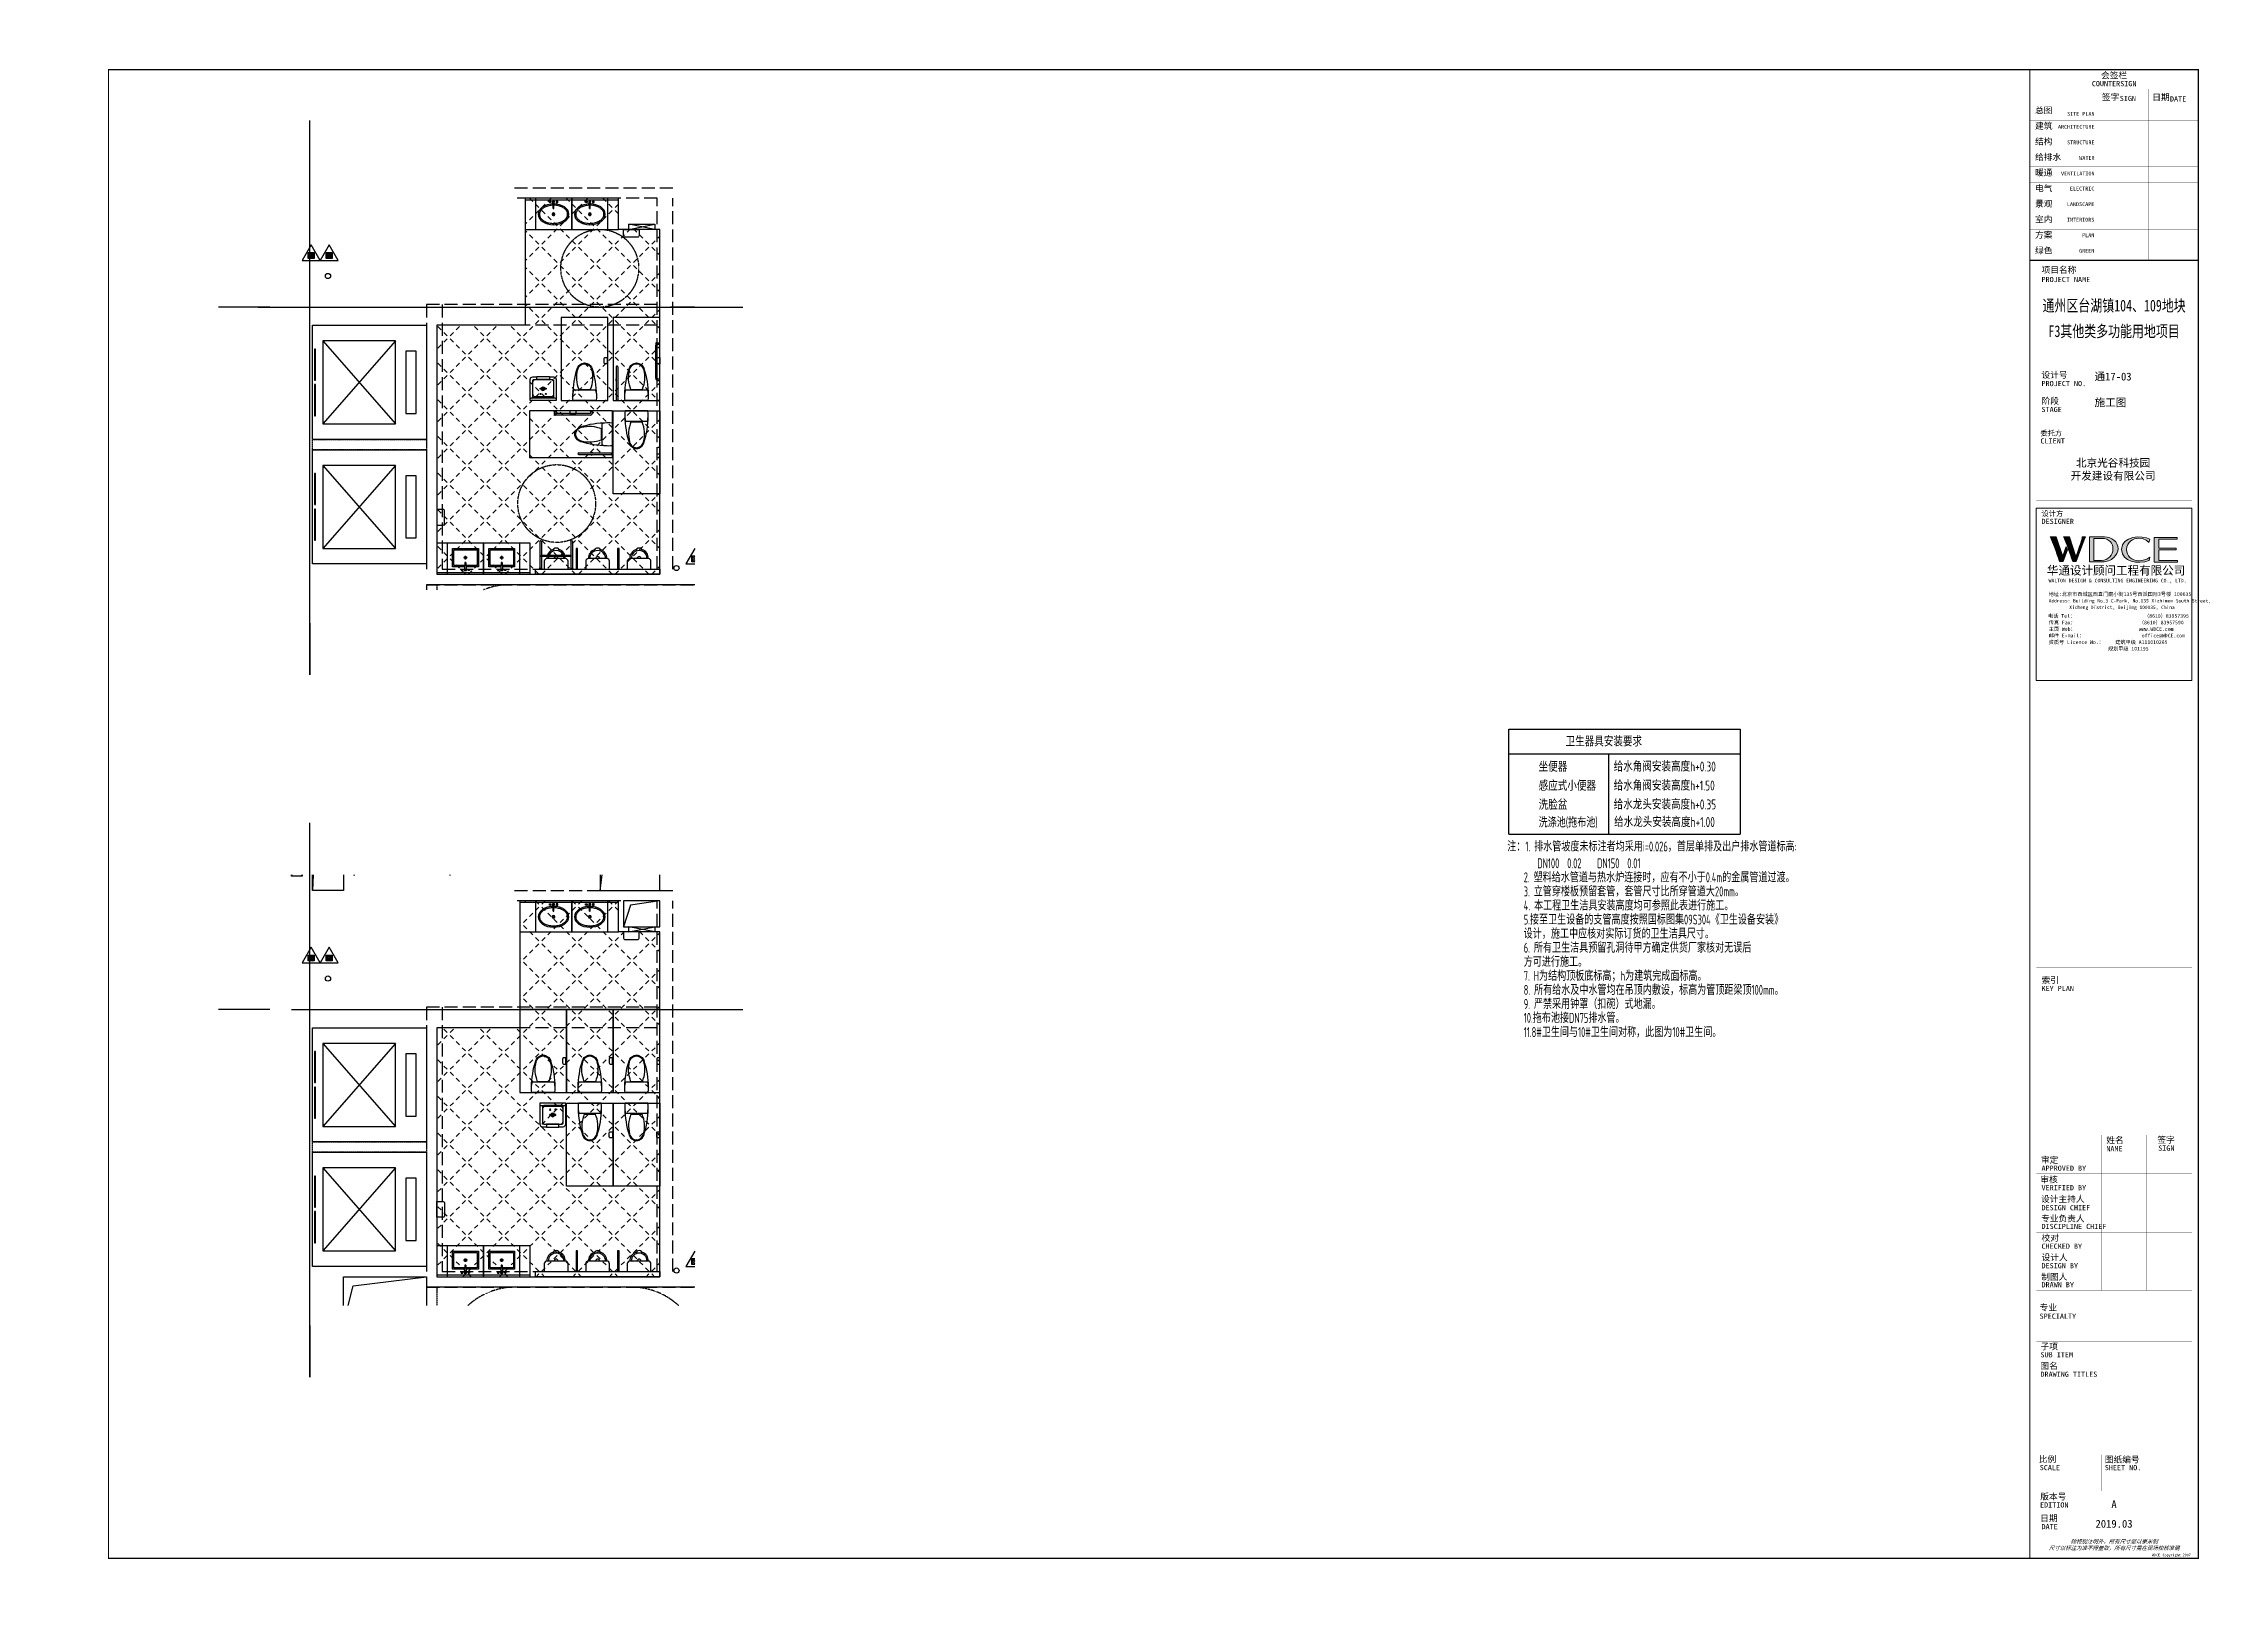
# Model space of a CAD drawing. Extents: x 101085 to 143137, y -1 to 29701.
import ezdxf
from ezdxf.enums import TextEntityAlignment as Align
from ezdxf.xclip import XClip

# ---------------------------------------------------------------- set-up
doc = ezdxf.new("R2010")
doc.units = 0
doc.header["$LTSCALE"] = 10
doc.header["$MEASUREMENT"] = 0
doc.header["$XCLIPFRAME"] = 0
for name, pattern in [('10#楼幕墙$0$109-34 轴网$0$L1$0$$AUDIT_BAD_LTYPE1', [0]), ('10#楼幕墙$0$DASH', [0.35, 0.25, -0.1]), ('104-10 轴网$0$DOTE', [2.42, 2, -0.2, 0.02, -0.2]), ('109-34 轴网$0$L1$0$$AUDIT_BAD_LTYPE1', [0]), ('8#楼幕墙$0$109-34 轴网$0$L1$0$$AUDIT_BAD_LTYPE1', [0]), ('8#楼幕墙$0$DASH', [0.35, 0.25, -0.1]), ('DASH', [0.35, 0.25, -0.1]), ('DOTE', [2.42, 2, -0.2, 0.02, -0.2]), ('X-104 8#10#平面$0$104-1112 结构$0$$AUDIT_BAD_LTYPE1', [0]), ('X-104 8#10#平面$0$104-6 轴网$0$DOTE', [2.42, 2, -0.2, 0.02, -0.2]), ('X-104 8#10#平面$0$109-34 轴网$0$L1$0$$AUDIT_BAD_LTYPE1', [0]), ('X-104 8#10#平面$0$CACHE', [0.375, 0.25, -0.125]), ('X-104 8#10#平面$0$DASH', [0.35, 0.25, -0.1]), ('三跑梯-1F$0$DASH', [0.35, 0.25, -0.1]), ('三跑梯-偶数F$0$DASH', [0.35, 0.25, -0.1]), ('三跑梯-奇数F$0$DASH', [0.35, 0.25, -0.1]), ('三跑梯-奇数F顶层$0$DASH', [0.35, 0.25, -0.1]), ('梯段11、12$0$DASH', [0.35, 0.25, -0.1])]:
    doc.linetypes.add(name, pattern=pattern)
doc.layers.get('Defpoints').update_dxf_attribs({"color": 167})
for name, color, linetype in [('01-标注_轴线坐标', 132, 'Continuous'), ('02-TEXT_标注', 130, 'Continuous'), ('10#楼幕墙$0$04-电动窗', 1, 'Continuous'), ('10#楼幕墙$0$10#楼幕墙$0$A-C_玻璃幕墙', 140, 'Continuous'), ('10#楼幕墙$0$A-C_玻璃幕墙', 140, 'Continuous'), ('10#楼幕墙$0$A-C_窗', 140, 'Continuous'), ('10#楼幕墙$0$A-C_窗b', 191, 'Continuous'), ('10#楼幕墙$0$A-C_门', 150, 'Continuous'), ('10#楼幕墙$0$A-O_屋面', 201, 'Continuous'), ('10#楼幕墙$0$A-SUR_看线', 231, 'Continuous'), ('10#楼幕墙$0$A-TECH_结构', 21, 'Continuous'), ('10#楼幕墙$0$A-金属背板', 30, 'Continuous'), ('10#楼幕墙$0$EH_石材', 116, 'Continuous'), ('104-10 轴网$0$A_AXIS-轴线', 36, '104-10 轴网$0$DOTE'), ('8#楼幕墙$0$01-标注_尺寸', 124, 'Continuous'), ('8#楼幕墙$0$04-电动窗', 1, 'Continuous'), ('8#楼幕墙$0$A-C_玻璃幕墙', 140, 'Continuous'), ('8#楼幕墙$0$A-C_窗', 140, 'Continuous'), ('8#楼幕墙$0$A-C_窗b', 191, 'Continuous'), ('8#楼幕墙$0$A-C_门', 150, 'Continuous'), ('8#楼幕墙$0$A-O_屋面', 201, 'Continuous'), ('8#楼幕墙$0$A-SUR_看线', 231, 'Continuous'), ('8#楼幕墙$0$A-TECH_结构', 21, 'Continuous'), ('8#楼幕墙$0$A-金属背板', 30, 'Continuous'), ('A_AXIS-轴线', 36, 'DOTE'), ('P-标注', 7, 'Continuous'), ('X-104 8#10#平面$0$00-图签', 7, 'Continuous'), ('X-104 8#10#平面$0$00-图签签名_10', 10, 'Continuous'), ('X-104 8#10#平面$0$00-图纸会审附图', 1, 'Continuous'), ('X-104 8#10#平面$0$03-表格_185', 185, 'Continuous'), ('X-104 8#10#平面$0$04-电动窗', 1, 'Continuous'), ('X-104 8#10#平面$0$05-填充_156', 156, 'Continuous'), ('X-104 8#10#平面$0$05-填充_天正', 26, 'Continuous'), ('X-104 8#10#平面$0$104-6 轴网$0$A_AXIS-轴线', 36, 'X-104 8#10#平面$0$104-6 轴网$0$DOTE'), ('X-104 8#10#平面$0$A-C_玻璃幕墙', 140, 'Continuous'), ('X-104 8#10#平面$0$A-C_窗', 140, 'Continuous'), ('X-104 8#10#平面$0$A-C_门', 150, 'Continuous'), ('X-104 8#10#平面$0$A-D_龙骨', 152, 'Continuous'), ('X-104 8#10#平面$0$A-E_栏杆', 232, 'Continuous'), ('X-104 8#10#平面$0$A-E_楼梯', 171, 'Continuous'), ('X-104 8#10#平面$0$A-E_电梯', 171, 'Continuous'), ('X-104 8#10#平面$0$A-FC', 242, 'X-104 8#10#平面$0$CACHE'), ('X-104 8#10#平面$0$A-I_卫-洁具', 241, 'Continuous'), ('X-104 8#10#平面$0$A-O_分水线', 127, 'Continuous'), ('X-104 8#10#平面$0$A-O_屋面', 201, 'Continuous'), ('X-104 8#10#平面$0$A-O_散水', 134, 'Continuous'), ('X-104 8#10#平面$0$A-SUR_保温', 222, 'Continuous'), ('X-104 8#10#平面$0$A-SUR_看线', 231, 'Continuous'), ('X-104 8#10#平面$0$A-SUR_面层', 191, 'Continuous'), ('X-104 8#10#平面$0$A-TECH_暖通', 162, 'Continuous'), ('X-104 8#10#平面$0$A-TECH_结构', 21, 'Continuous'), ('X-104 8#10#平面$0$A-金属背板', 30, 'Continuous'), ('X-104 8#10#平面$0$A_STR-砌块墙', 121, 'Continuous'), ('X-104 8#10#平面$0$A_STR-砼柱', 51, 'Continuous'), ('X-104 8#10#平面$0$D_铝板', 181, 'Continuous'), ('X-104 8#10#平面$0$E-墙面分格', 146, 'Continuous'), ('X-104 8#10#平面$0$E-立面轮廓', 241, 'Continuous'), ('X-104 8#10#平面$0$EH_玻璃', 156, 'Continuous'), ('X-104 8#10#平面$0$EH_石材', 116, 'Continuous'), ('X-104 8#10#平面$0$图例', 7, 'Continuous'), ('X-104 8#10#平面$0$水-消火栓', 41, 'Continuous'), ('X-104 8#10#平面$0$水-雨水管', 4, 'X-104 8#10#平面$0$TG_Y'), ('梯段11、12$0$A-E_楼梯', 171, 'Continuous')]:
    doc.layers.add(name, color=color, linetype=linetype)
for name, color, linetype, plot in [('10#楼幕墙$0$04-不打印_辅助线', 165, 'Continuous', False), ('X-104 8#10#平面$0$04-不打印_辅助线', 165, 'Continuous', False), ('X-104 8#10#平面$0$DIM_MODI', 2, 'Continuous', False), ('三跑梯-1F$0$04-不打印_辅助线', 165, 'Continuous', False), ('三跑梯-偶数F$0$04-不打印_辅助线', 165, 'Continuous', False), ('三跑梯-奇数F$0$04-不打印_辅助线', 165, 'Continuous', False), ('三跑梯-奇数F顶层$0$04-不打印_辅助线', 165, 'Continuous', False)]:
    doc.layers.add(name, color=color, linetype=linetype, plot=plot)
doc.styles.add('TBHZ', font='ros1.shx', dxfattribs={"width": 0.9, "bigfont": 'jd.shx'})
doc.styles.add('X-104 8#10#平面$0$Arial', font='arial.ttf', dxfattribs={"width": 0.75, "height": 2.5})
doc.styles.add('X-104 8#10#平面$0$Standard', font='STXIHEI.TTF', dxfattribs={"width": 0.75})
doc.styles.add('X-104 8#10#平面$0$TG_LINETYPE', font='romans2.shx', dxfattribs={"width": 0.8, "height": 3, "bigfont": 'hzdf2.shx'})
doc.styles.add('X-104 8#10#平面$0$华文细黑', font='STXIHEI.TTF', dxfattribs={"height": 10})
doc.styles.add('图签信息$0$hwxh', font='STXIHEI.TTF')
doc.styles.add('图签信息$0$华文细黑', font='STXIHEI.TTF', dxfattribs={"height": 10})
doc.linetypes.add('X-104 8#10#平面$0$TG_Y', pattern='A,5,-0.3,["Y",X-104 8#10#平面$0$TG_LINETYPE,S=0.1,R=0,X=-0.23,Y=-0.15],0', length=5.3)
pattern_1 = [(45, (0, 0), (-224.5064, 224.5064), [])]
pattern_2 = [(45, (-111756.95, 3e-10), (-224.5064, 224.5064), [])]
pattern_3 = [(45, (0, -3e-11), (-561.266, 561.266), [])]
pattern_4 = [(0, (-3e-10, -237600), (158.75, 158.75), [158.75, -158.75]), (90, (158.75, -237600), (-158.75, 158.75), [158.75, -158.75])]
pattern_5 = [(230, (-3e-10, -237600), (-364.36934, 31.87817), [38.1, -419.1]), (175, (-3e-10, -237600), (70.48565, -382.1133), [30.48, -335.28]), (280.451, (-30.36, -237597.34), (-293.885, -350.23338), [32.38, -356.18]), (226.1842, (-3e-10, -237701.6), (-542.1581, 84.08466), [57.15, -628.65]), (276.6356, (-45.2, -237694.6), (-474.8085, -494.8511), [48.57, -534.27]), (171.184, (-3e-10, -237701.6), (-474.8092, -494.8502), [45.72, -502.92]), (201, (-50.8, -237676.2), (-303.22976, 204.53104), [38.1, -419.1]), (146, (-50.8, -237676.2), (-123.60406, -368.37593), [30.48, -335.28]), (251.4514, (-76.07, -237659.16), (-426.833, -163.8457), [32.38, -356.18]), (217.5, (-3e-10, -237600), (-6.177207, -169.11008), [0, -331.216, 0, -340.36, 0, -336.55]), (187.5, (-3e-10, -237600), (-133.63933, -200.36115), [0, -194.056, 0, -323.596, 0, -128.27]), (147.5, (113.28, -237600), (-271.18119, 11.45749), [0, -127, 0, -396.24, 0, -525.78]), (137.5, (164.08, -237600), (-296.25836, -50.85298), [0, -165.1, 0, -263.144, 0, -373.38])]
pattern_6 = [(45, (-849.99, -261.96), (-112.253, 112.253), [])]
pattern_7 = [(0, (-2e-10, 59400), (158.75, 158.75), [158.75, -158.75]), (90, (158.75, 59400), (-158.75, 158.75), [158.75, -158.75])]
pattern_8 = [(230, (-1e-10, 59400), (-364.36934, 31.87817), [38.1, -419.1]), (175, (-1e-10, 59400), (70.48565, -382.1133), [30.48, -335.28]), (280.451, (-30.36, 59402.66), (-293.885, -350.23338), [32.38, -356.18]), (226.1842, (-1e-10, 59298.4), (-542.1581, 84.08466), [57.15, -628.65]), (276.6356, (-45.2, 59305.4), (-474.8085, -494.8511), [48.57, -534.27]), (171.184, (-1e-10, 59298.4), (-474.8092, -494.8502), [45.72, -502.92]), (201, (-50.8, 59323.8), (-303.22976, 204.53104), [38.1, -419.1]), (146, (-50.8, 59323.8), (-123.60406, -368.37593), [30.48, -335.28]), (251.4514, (-76.07, 59340.84), (-426.833, -163.8457), [32.38, -356.18]), (217.5, (-1e-10, 59400), (-6.177207, -169.11008), [0, -331.216, 0, -340.36, 0, -336.55]), (187.5, (-1e-10, 59400), (-133.63933, -200.36115), [0, -194.056, 0, -323.596, 0, -128.27]), (147.5, (113.28, 59400), (-271.18119, 11.45749), [0, -127, 0, -396.24, 0, -525.78]), (137.5, (164.08, 59400), (-296.25836, -50.85298), [0, -165.1, 0, -263.144, 0, -373.38])]
pattern_9 = [(45, (-843.80595, -349.1901), (-0.088388348, 0.088388348), [])]

msp = doc.modelspace()

# ---------------------------------------------------------------- texts
at = {"layer": 'P-标注', "style": 'TBHZ'}
for s, width, p in [('卫生器具安装要求', 0.8, (130434, 16152)), ('坐便器', 0.8, (129914, 15664)), ('给水角阀安装高度h+0.30', 0.8, (131361, 15669)), ('洗脸盆', 0.8, (129914, 14932)), ('感应式小便器', 0.8, (129914, 15298)), ('给水角阀安装高度h+1.50', 0.8, (131361, 15303)), ('给水龙头安装高度h+0.35', 0.8, (131361, 14938)), ('洗涤池(拖布池)', 0.7, (129914, 14592)), ('给水龙头安装高度h+1.00', 0.8, (131369, 14599)), ('注：1. 排水管坡度未标注者均采用i=0.026，首层单排及出户排水管道标高:', 0.7, (129308, 14128)), ('DN100  0.02    DN150  0.01', 0.7, (129888, 13804)), ('2. 塑料给水管道与热水炉连接时，应有不小于0.4m的金属管道过渡。', 0.7, (129626, 13533)), ('3. 立管穿楼板预留套管，套管尺寸比所穿管道大20mm。', 0.7, (129626, 13261)), ('4. 本工程卫生洁具安装高度均可参照此表进行施工。', 0.7, (129626, 12990)), ('设计，施工中应核对实际订货的卫生洁具尺寸。', 0.7, (129626, 12448)), ('5.接至卫生设备的支管高度按照国标图集09S304《卫生设备安装》', 0.7, (129626, 12719)), ('6. 所有卫生洁具预留孔洞待甲方确定供货厂家核对无误后', 0.7, (129626, 12177)), ('方可进行施工。', 0.7, (129626, 11905)), ('7. H为结构顶板底标高；h为建筑完成面标高。', 0.7, (129626, 11634)), ('8. 所有给水及中水管均在吊顶内敷设，标高为管顶距梁顶100mm。', 0.7, (129626, 11363)), ('10.拖布池接DN75排水管。', 0.7, (129626, 10824)), ('9. 严禁采用钟罩（扣碗）式地漏。', 0.7, (129626, 11092)), ('11.8#卫生间与10#卫生间对称，此图为10#卫生间。', 0.7, (129626, 10549))]:
    msp.add_text(s, height=192, dxfattribs=dict(at, width=width)).set_placement(p)

# ---------------------------------------------------------------- blocks, each defined once
blk = doc.blocks.new('图签信息$0$WDCE Copyright200X')
at = {"const_width": 0.016}
blk.add_lwpolyline([(-10.6, 1.26, 1), (-11.4, 1.26, 1)], format="xyb", close=True, dxfattribs=at)
at = {"style": '图签信息$0$华文细黑'}
for s, p in [('WDCE ', (-11.46, 0.5)), ('     Copyright ', (-3.51, 0.5))]:
    blk.add_text(s, height=1, dxfattribs=at).set_placement(p, align=Align.BOTTOM_RIGHT)
blk.add_text('c', height=0.6, dxfattribs=at).set_placement((-11.04, 1.35), align=Align.MIDDLE_CENTER)
blk.add_attdef('200X', text='', height=1, dxfattribs=at).set_placement((-0.45, 0.5), align=Align.BOTTOM_RIGHT)
blk = doc.blocks.new('图签信息$0$logo2')
h = blk.add_hatch(color=7)
h.paths.add_polyline_path([(19.02, -7.36), (15.84, -7.36), (15.84, -3.97), (18.97, -3.97), (18.97, -4.24), (16.46, -4.24), (16.46, -5.45), (18.81, -5.45), (18.81, -5.69), (16.47, -5.69), (16.47, -7.12), (19.02, -7.12)])
edge = h.paths.add_edge_path()
edge.add_spline(control_points=[(15.26, -4.21), (15.26, -4.21), (15.13, -4.65), (15.13, -4.65), (15.13, -4.65), (14.62, -4.1), (13.73, -4.1), (13.04, -4.1), (12.07, -4.54), (12.08, -5.62), (12.08, -6.49), (12.77, -7.16), (13.73, -7.17), (14.66, -7.17), (15.23, -6.68), (15.23, -6.68), (15.23, -6.68), (15.16, -7.11), (15.16, -7.11), (13.63, -7.7), (11.42, -7.29), (11.41, -5.64), (11.4, -3.72), (14.16, -3.66), (15.26, -4.21)], knot_values=[0, 0, 0, 0, 1, 1, 1, 2, 2, 2, 3, 3, 3, 4, 4, 4, 5, 5, 5, 6, 6, 6, 7, 7, 7, 8, 8, 8, 8], degree=3, periodic=0)
edge = h.paths.add_edge_path(flags=16)
edge.add_spline(control_points=[(10.23, -5.57), (10.23, -5.16), (10.12, -4.83), (9.9, -4.58), (9.63, -4.27), (9.23, -4.12), (8.69, -4.12), (8.69, -4.12), (7.64, -4.12), (7.64, -4.12), (7.64, -4.12), (7.64, -7.1), (7.64, -7.1), (7.64, -7.1), (8.66, -7.1), (8.66, -7.1), (9.13, -7.1), (9.52, -6.93), (9.82, -6.6), (10.09, -6.31), (10.23, -5.96), (10.23, -5.57)], knot_values=[0, 0, 0, 0, 1, 1, 1, 2, 2, 2, 3, 3, 3, 4, 4, 4, 5, 5, 5, 6, 6, 6, 7, 7, 7, 7], degree=3, periodic=0)
edge = h.paths.add_edge_path()
edge.add_spline(control_points=[(10.92, -5.51), (10.92, -5.96), (10.72, -6.37), (10.34, -6.72), (9.92, -7.1), (9.41, -7.29), (8.82, -7.29), (8.82, -7.29), (7.03, -7.29), (7.03, -7.29), (7.03, -7.29), (7.03, -3.92), (7.03, -3.92), (7.03, -3.92), (9.1, -3.92), (9.1, -3.92), (9.59, -3.92), (10.01, -4.06), (10.36, -4.34), (10.73, -4.64), (10.92, -5.03), (10.92, -5.51)], knot_values=[0, 0, 0, 0, 1, 1, 1, 2, 2, 2, 3, 3, 3, 4, 4, 4, 5, 5, 5, 6, 6, 6, 7, 7, 7, 7], degree=3, periodic=0)
at = {"lineweight": 0}
blk.add_lwpolyline([(19.02, -7.36), (15.84, -7.36), (15.84, -3.97), (18.97, -3.97), (18.97, -4.24), (16.46, -4.24), (16.46, -5.45), (18.81, -5.45), (18.81, -5.69), (16.47, -5.69), (16.47, -7.12), (19.02, -7.12), (19.02, -7.36)], dxfattribs=at)
for points, knots in [([(10.92, -5.51), (10.92, -5.96), (10.72, -6.37), (10.34, -6.72), (9.92, -7.1), (9.41, -7.29), (8.82, -7.29), (8.82, -7.29), (7.03, -7.29), (7.03, -7.29), (7.03, -7.29), (7.03, -3.92), (7.03, -3.92), (7.03, -3.92), (9.1, -3.92), (9.1, -3.92), (9.59, -3.92), (10.01, -4.06), (10.36, -4.34), (10.73, -4.64), (10.92, -5.03), (10.92, -5.51)], [0, 0, 0, 0, 1, 1, 1, 2, 2, 2, 3, 3, 3, 4, 4, 4, 5, 5, 5, 6, 6, 6, 7, 7, 7, 7]), ([(10.23, -5.57), (10.23, -5.16), (10.12, -4.83), (9.9, -4.58), (9.63, -4.27), (9.23, -4.12), (8.69, -4.12), (8.69, -4.12), (7.64, -4.12), (7.64, -4.12), (7.64, -4.12), (7.64, -7.1), (7.64, -7.1), (7.64, -7.1), (8.66, -7.1), (8.66, -7.1), (9.13, -7.1), (9.52, -6.93), (9.82, -6.6), (10.09, -6.31), (10.23, -5.96), (10.23, -5.57)], [0, 0, 0, 0, 1, 1, 1, 2, 2, 2, 3, 3, 3, 4, 4, 4, 5, 5, 5, 6, 6, 6, 7, 7, 7, 7]), ([(15.26, -4.21), (15.26, -4.21), (15.13, -4.65), (15.13, -4.65), (15.13, -4.65), (14.62, -4.1), (13.73, -4.1), (13.04, -4.1), (12.07, -4.54), (12.08, -5.62), (12.08, -6.49), (12.77, -7.16), (13.73, -7.17), (14.66, -7.17), (15.23, -6.68), (15.23, -6.68), (15.23, -6.68), (15.16, -7.11), (15.16, -7.11), (13.63, -7.7), (11.42, -7.29), (11.41, -5.64), (11.4, -3.72), (14.16, -3.66), (15.26, -4.21)], [0, 0, 0, 0, 1, 1, 1, 2, 2, 2, 3, 3, 3, 4, 4, 4, 5, 5, 5, 6, 6, 6, 7, 7, 7, 8, 8, 8, 8])]:
    blk.add_open_spline(points, degree=3, knots=knots, dxfattribs=at)
blk = doc.blocks.new('图签信息$0$logo1')
h = blk.add_hatch(color=8)
edge = h.paths.add_edge_path()
edge.add_spline(control_points=[(3.86, -5.21), (3.63, -5.88), (3.39, -6.56), (3.39, -6.56), (3.39, -6.56), (2.5, -3.91), (2.5, -3.91), (2.5, -3.91), (1.8, -3.91), (1.69, -3.91), (2.02, -4.39), (2.95, -7.27), (2.95, -7.27), (2.95, -7.27), (3.44, -7.27), (3.44, -7.27), (3.44, -7.27), (4.03, -5.66), (4.03, -5.66), (4.03, -5.66), (3.86, -5.21), (3.86, -5.21)], knot_values=[0, 0, 0, 0, 1, 1, 1, 2, 2, 2, 3, 3, 3, 4, 4, 4, 5, 5, 5, 6, 6, 6, 7, 7, 7, 7], degree=3, periodic=0)
h = blk.add_hatch(color=7)
edge = h.paths.add_edge_path()
edge.add_spline(control_points=[(6.04, -3.91), (6.09, -4.1), (5.2, -6.56), (5.2, -6.56), (5.2, -6.56), (4.3, -3.91), (4.3, -3.91), (4.3, -3.91), (3.6, -3.91), (3.49, -3.91), (3.82, -4.39), (4.75, -7.27), (4.75, -7.27), (4.75, -7.27), (5.24, -7.27), (5.24, -7.27), (5.24, -7.27), (6.33, -4.3), (6.33, -4.3), (6.33, -4.3), (6.48, -3.91), (6.48, -3.91), (6.48, -3.91), (6.21, -3.91), (6.04, -3.91)], knot_values=[0, 0, 0, 0, 1, 1, 1, 2, 2, 2, 3, 3, 3, 4, 4, 4, 5, 5, 5, 6, 6, 6, 7, 7, 7, 8, 8, 8, 8], degree=3, periodic=0)
at = {"color": 8, "lineweight": 0}
blk.add_open_spline([(3.86, -5.21), (3.63, -5.88), (3.39, -6.56), (3.39, -6.56), (3.39, -6.56), (2.5, -3.91), (2.5, -3.91), (2.5, -3.91), (1.8, -3.91), (1.69, -3.91), (2.02, -4.39), (2.95, -7.27), (2.95, -7.27), (2.95, -7.27), (3.44, -7.27), (3.44, -7.27), (3.44, -7.27), (4.03, -5.66), (4.03, -5.66), (4.03, -5.66), (3.86, -5.21), (3.86, -5.21)], degree=3, knots=[0, 0, 0, 0, 1, 1, 1, 2, 2, 2, 3, 3, 3, 4, 4, 4, 5, 5, 5, 6, 6, 6, 7, 7, 7, 7], dxfattribs=at)
at = {"lineweight": 0}
blk.add_open_spline([(6.04, -3.91), (6.09, -4.1), (5.2, -6.56), (5.2, -6.56), (5.2, -6.56), (4.3, -3.91), (4.3, -3.91), (4.3, -3.91), (3.6, -3.91), (3.49, -3.91), (3.82, -4.39), (4.75, -7.27), (4.75, -7.27), (4.75, -7.27), (5.24, -7.27), (5.24, -7.27), (5.24, -7.27), (6.33, -4.3), (6.33, -4.3), (6.33, -4.3), (6.48, -3.91), (6.48, -3.91), (6.48, -3.91), (6.21, -3.91), (6.04, -3.91)], degree=3, knots=[0, 0, 0, 0, 1, 1, 1, 2, 2, 2, 3, 3, 3, 4, 4, 4, 5, 5, 5, 6, 6, 6, 7, 7, 7, 8, 8, 8, 8], dxfattribs=at)
blk.add_blockref('图签信息$0$logo2', (0, 0))
blk = doc.blocks.new('图签信息$0$时间-logo')
at = {"layer": 'Defpoints', "lineweight": 0}
blk.add_lwpolyline([(0, -23.46), (-21.17, -23.46), (-21.17, 0), (0, 0), (0, -23.46)], dxfattribs=at)
blk.add_blockref('图签信息$0$logo1', (-20.97, 0))
at = {"style": '图签信息$0$hwxh'}
for s, height, p in [('华通设计顾问工程有限公司 ', 1.15, (-19.73, -9.05)), ('WALTON DESIGN & CONSULTING ENGINEERING CO., LTD.', 0.5, (-19.5, -10.1)), ('地址:北京市西城区西直门南小街135号西派国际3号楼 100035', 0.5, (-19.48, -11.94)), ('Address: Building No.3 C-Park, No.135 Xizhimen South Street, ', 0.47, (-19.48, -12.83)), ('Xicheng District, Beijing 100035, China ', 0.47, (-16.69, -13.72)), ('电话 Tel：                        （8610）83957395 ', 0.5, (-19.56, -14.91)), ('传真 Fax：                      （8610）83957590 ', 0.5, (-19.48, -15.8)), ('主页 Web：                      www.WDCE.com ', 0.5, (-19.48, -16.69)), ('邮件 E-mail：                    office@WDCE.com ', 0.5, (-19.48, -17.58)), ('资质号 Licence No.：    建筑甲级 A111010265 ', 0.5, (-19.48, -18.47)), ('   规划甲级 101195', 0.5, (-12.6, -19.36))]:
    blk.add_text(s, height=height, dxfattribs=at).set_placement(p)
blk = doc.blocks.new('图签信息')
at = {"const_width": 0.5}
for points in [[(-65, 574), (-65, 500.5), (0, 500.5), (0, 574)], [(-65, 0), (0, 0), (0, 500.5), (-65, 500.5)]]:
    blk.add_lwpolyline(points, close=True, dxfattribs=at)
at = {"const_width": 0.05}
for points in [[(-65, 566.5), (0, 566.5)], [(-39.14, 566.5), (-39.14, 500.5)], [(-19.1, 566.5), (-19.1, 500.5)], [(-65, 560.5), (0, 560.5)], [(-65, 554.5), (0, 554.5)], [(-65, 548.5), (0, 548.5)], [(-65, 542.5), (0, 542.5)], [(-65, 536.5), (0, 536.5)], [(-65, 530.5), (0, 530.5)], [(-65, 524.5), (0, 524.5)], [(-65, 518.5), (0, 518.5)], [(-65, 512.5), (0, 512.5)], [(-65, 512.5), (0, 512.5)], [(-65, 506.5), (0, 506.5)], [(-65, 500.5), (0, 500.5)], [(-62.5, 450.87), (-2.5, 450.87)], [(-62.5, 440.87), (-2.5, 440.87)], [(-2.5, 407.85), (-2.5, 436.12), (-62.5, 436.12), (-62.5, 407.85)], [(-62.5, 407.85), (-2.5, 407.85)], [(-62.5, 404.92), (-62.5, 227.83)], [(-62.5, 404.92), (-2.5, 404.92)], [(-62.5, 227.83), (-2.5, 227.83), (-2.5, 404.92)], [(-57.5, 338.36), (-7.5, 338.36)], [(-57.5, 288.83), (-7.5, 288.83)], [(-57.5, 234.85), (-7.5, 234.85)], [(-62.5, 227.83), (-2.5, 227.83)], [(-62.5, 217.74), (-2.5, 217.74)], [(-62.5, 103.26), (-2.5, 103.26), (-2.5, 163.26), (-62.5, 163.26), (-62.5, 103.26)], [(-37.5, 163.26), (-37.5, 103.26)], [(-20, 163.26), (-20, 103.26)], [(-62.5, 155.76), (-2.5, 155.76)], [(-62.5, 148.26), (-2.5, 148.26)], [(-62.5, 140.76), (-2.5, 140.76)], [(-62.5, 133.26), (-2.5, 133.26)], [(-62.5, 125.76), (-2.5, 125.76)], [(-62.5, 118.26), (-2.5, 118.26)], [(-62.5, 110.76), (-2.5, 110.76)], [(-62.5, 98.5), (-2.5, 98.5), (-2.5, 10), (-62.5, 10), (-62.5, 98.5)], [(-62.5, 83.5), (-2.5, 83.5)], [(-62.5, 76), (-2.5, 76)], [(-62.5, 40), (-2.5, 40)], [(-37.5, 40), (-37.5, 26)], [(-62.5, 26), (-2.5, 26)], [(-62.5, 18), (-2.5, 18)]]:
    blk.add_lwpolyline(points, dxfattribs=at)
at = {"ltscale": 0.001, "xscale": 2.834689937531525, "yscale": 2.834689937531525, "zscale": 2.834689937531525}
blk.add_blockref('图签信息$0$时间-logo', (-2.5, 404.92), dxfattribs=at)
blk.add_blockref('图签信息$0$WDCE Copyright200X', (-2.5, 0)).add_auto_attribs({'200X': '2007'})
at = {"style": '图签信息$0$华文细黑'}
for s, height, p in [('会签栏', 2.4, (-32.5, 573)), ('COUNTERSIGN', 2, (-32.5, 569.6))]:
    blk.add_text(s, height=height, dxfattribs=at).set_placement(p, align=Align.TOP_CENTER)
for s, height, p in [('签字', 2.4, (-37.22, 564.63)), ('SIGN', 2, (-30.32, 563.88)), ('日期', 2.4, (-17.79, 564.58)), ('DATE', 2, (-10.96, 563.7)), ('总图', 2.4, (-63, 559.5)), ('建筑', 2.4, (-63, 553.5)), ('结构', 2.4, (-63, 547.5)), ('给排水', 2.4, (-63, 541.5)), ('暖通', 2.4, (-63, 535.5)), ('电气', 2.4, (-63, 529.5)), ('景观', 2.4, (-63, 523.5)), ('室内', 2.4, (-63, 517.5)), ('方案', 2.4, (-63, 511.5)), ('绿色', 2.4, (-63, 505.5)), ('项目名称', 2.4, (-60.5, 498)), ('PROJECT NAME', 2, (-60.5, 494.08)), ('设计号', 2.4, (-60.54, 457.48)), ('PROJECT NO.', 2, (-60.5, 453.97)), ('阶段', 2.4, (-60.5, 447.47)), ('STAGE', 2, (-60.5, 443.97)), ('委托方', 2, (-60.9, 434.86)), ('CLIENT', 2, (-60.9, 431.86)), ('设计方', 2, (-60.5, 403.83)), ('DESIGNER', 2, (-60.5, 400.83)), ('索引', 2.4, (-60.5, 224.14)), ('KEY PLAN', 2, (-60.5, 220.74)), ('姓名', 2.4, (-35.5, 162.47)), ('签字', 2.4, (-15.81, 162.57)), ('NAME', 2, (-35.5, 158.96)), ('SIGN', 2, (-15.5, 159.2)), ('审定', 2.4, (-60.73, 154.81)), ('APPROVED BY', 2, (-60.5, 151.44)), ('审核', 2.4, (-60.95, 147.29)), ('VERIFIED BY', 2, (-60.5, 143.91)), ('设计主持人', 2.4, (-60.68, 139.76)), ('DESIGN CHIEF', 2, (-60.5, 136.19)), ('专业负责人', 2.4, (-60.67, 132.26)), ('DISCIPLINE CHIEF', 2, (-60.5, 128.98)), ('校对', 2.4, (-60.5, 124.76)), ('CHECKED BY', 2, (-60.5, 121.37)), ('设计人', 2.4, (-60.5, 117.26)), ('DESIGN BY', 2, (-60.5, 113.83)), ('制图人', 2.4, (-60.61, 109.76)), ('DRAWN BY', 2, (-60.5, 106.5)), ('专业', 2.4, (-61.23, 97.93)), ('SPECIALTY', 2, (-61.23, 94.38)), ('子项', 2.4, (-60.88, 82.92)), ('SUB ITEM', 2, (-60.88, 79.5)), ('图名', 2.4, (-60.91, 75.41)), ('DRAWING TITLES', 2, (-60.91, 72)), ('比例', 2.4, (-61.56, 39.42)), ('图纸编号', 2.4, (-36.1, 39.32)), ('SCALE', 2, (-61.19, 36)), ('SHEET NO.', 2, (-36.1, 36)), ('版本号', 2.4, (-61, 25.03)), ('EDITION', 2, (-61.06, 21.61)), ('日期', 2.4, (-61, 16.68)), ('DATE', 2, (-60.5, 13.26))]:
    blk.add_text(s, height=height, dxfattribs=at).set_placement(p, align=Align.TOP_LEFT)
for s, p in [('SITE PLAN', (-40.06, 557.7)), ('ARCHITECTURE', (-40.06, 552.7)), ('STRUCTURE', (-40.06, 546.7)), ('WATER', (-40.06, 540.7)), ('VENTILATION', (-40.06, 534.7)), ('ELECTRIC', (-40.14, 528.89)), ('LANDSCAPE', (-40.14, 522.89)), ('INTERIORS', (-40.14, 516.89)), ('PLAN', (-40.14, 510.89)), ('GREEN', (-40.14, 504.89))]:
    blk.add_text(s, height=1.5, dxfattribs=at).set_placement(p, align=Align.TOP_RIGHT)
at = {"color": 4, "style": '图签信息$0$华文细黑', "width": 0.75}
for s, p in [('通州区台湖镇104、109地块', (-32.5, 480.78)), ('F3其他类多功能用地项目', (-32.5, 470.91))]:
    blk.add_text(s, height=4.5, dxfattribs=at).set_placement(p, align=Align.CENTER)
at = {"color": 4, "style": '图签信息$0$华文细黑'}
for s, p in [('A', (-32.53, 19.4)), ('2019.03', (-32.53, 11.84))]:
    blk.add_text(s, height=3, dxfattribs=at).set_placement(p, align=Align.CENTER)
at = {"style": '图签信息$0$华文细黑', "oblique": 20}
for s, p in [('尺寸以标注为准不得量取，所有尺寸需在现场校核准确', (-32.5, 4)), ('除特别注明外，所有尺寸是以毫米制', (-32.5, 6.5))]:
    blk.add_text(s, height=1.5, dxfattribs=at).set_placement(p, align=Align.MIDDLE_CENTER)
at = {"color": 4, "ltscale": 0.001, "char_height": 3, "width": 58.4895, "style": '图签信息$0$华文细黑'}
for s, insert, attachment_point in [('通17-03', (-40.06, 455.51), 4), ('施工图', (-40.06, 445.51), 4), ('北京光谷科技园\\P开发建设有限公司', (-32.9, 419.71), 5)]:
    blk.add_mtext(s, dxfattribs=dict(at, insert=insert, attachment_point=attachment_point))
blk = doc.blocks.new('图签-A1')
at = {"color": 2}
blk.add_blockref('图签信息', (0, 0), dxfattribs=at)
blk = doc.blocks.new('图框-A1')
for points, const_width in [([(0, 0), (841, 0), (841, 594), (0, 594)], 0.05), ([(766, 584), (25, 584), (25, 10), (766, 10)], 0.5)]:
    blk.add_lwpolyline(points, close=True, dxfattribs=dict(const_width=const_width))
at = {"const_width": 0.05}
for points in [[(420.5, 594), (420.5, 592)], [(0, 297), (2, 297)], [(841, 297), (839, 297)], [(420.5, 0), (420.5, 2)]]:
    blk.add_lwpolyline(points, dxfattribs=at)
blk = doc.blocks.new('104-10 轴网')
at = {"layer": '104-10 轴网$0$A_AXIS-轴线', "linetype": '104-10 轴网$0$DOTE'}
for p, q in [((0, -6500), (0, 40100)), ((8400, -6500), (8400, 40100)), ((16800, -6500), (16800, 40100)), ((25200, -6500), (25200, 40100)), ((33600, -6500), (33600, 40100)), ((42000, -6500), (42000, 40100)), ((120430, 40100), (120430, -6500)), ((128830, 40100), (128830, -6500)), ((137230, 40100), (137230, -6500)), ((145630, 40100), (145630, -6500)), ((154030, 40100), (154030, -6500)), ((162430, 40100), (162430, -6500)), ((-6500, 33600), (48500, 33600)), ((168930, 33600), (113930, 33600)), ((-6500, 25200), (48500, 25200)), ((168930, 25200), (113930, 25200)), ((-6500, 16800), (48500, 16800)), ((168930, 16800), (113930, 16800)), ((-6500, 8400), (48500, 8400)), ((168930, 8400), (113930, 8400)), ((-6500, 0), (48500, 0)), ((168930, 0), (113930, 0))]:
    blk.add_line(p, q, dxfattribs=at)
at = {"layer": 'Defpoints'}
for points in [[(-16050, 45500), (58050, 45500), (58050, -11900), (-16050, -11900)], [(104380, 45500), (178480, 45500), (178480, -11900), (104380, -11900)]]:
    blk.add_lwpolyline(points, close=True, dxfattribs=at)
blk = doc.blocks.new('104-8910 结构')
at = {"layer": 'Defpoints'}
blk.add_lwpolyline([(-19000, -118200), (61000, -118200), (61000, 41800), (-19000, 41800)], close=True, dxfattribs=at)
blk = doc.blocks.new('X-104 8#10#平面$0$meae')
for p, q in [((-215, 0), (-244, 0)), ((-210, 5), (-210, 33)), ((-177, 0), (-205, 0)), ((-100, 8), (22, 14)), ((-100, -8), (-100, 8)), ((22, -14), (22, 14)), ((-210, -32), (-210, -5)), ((-100, -8), (22, -14))]:
    blk.add_line(p, q)
at = {"const_width": 0.84}
blk.add_lwpolyline([(-210, 0, -1), (-210, 0, -1)], format="xyb", close=True, dxfattribs=at)
for points in [[(17, 81), (40, 81), (40, 51), (17, 51)], [(22, 21), (40, 21), (40, -21), (22, -21)], [(17, -81), (40, -81), (40, -51), (17, -51)]]:
    blk.add_lwpolyline(points, close=True)
blk.add_circle((-210, 0), 25.2)
blk.add_ellipse((-210, 0), major_axis=(0, -297), ratio=0.673766)
at = {"color": 8}
blk.add_open_spline([(-210, -272), (-202, -272), (-193, -271), (-177, -267), (-168, -264), (-152, -256), (-144, -251), (-128, -240), (-120, -233), (-105, -217), (-98, -208), (-85, -189), (-78, -179), (-67, -156), (-62, -144), (-53, -119), (-49, -106), (-42, -79), (-40, -65), (-36, -37), (-35, -23), (-35, 6), (-35, 21), (-38, 49), (-40, 63), (-45, 91), (-48, 104), (-56, 130), (-61, 143), (-72, 166), (-77, 177), (-90, 198), (-97, 207), (-111, 224), (-119, 232), (-135, 245), (-143, 251), (-159, 260), (-167, 264), (-184, 269), (-192, 271), (-209, 272), (-217, 272), (-234, 270), (-242, 267), (-259, 261), (-267, 257), (-283, 247), (-291, 241), (-307, 226), (-314, 218), (-328, 200), (-335, 190), (-347, 169), (-352, 158), (-362, 133), (-367, 121), (-374, 94), (-377, 81), (-382, 53), (-383, 39), (-385, 10), (-385, -4), (-384, -33), (-383, -47), (-378, -75), (-375, -89), (-368, -116), (-364, -129), (-355, -153), (-349, -165), (-337, -186), (-331, -196), (-317, -215), (-310, -223), (-294, -238), (-287, -244), (-270, -255), (-262, -260), (-246, -266), (-237, -269), (-223, -271), (-216, -272), (-210, -272)], degree=3, knots=[0, 0, 0, 0, 0.154173, 0.154173, 0.308346, 0.308346, 0.462518, 0.462518, 0.616691, 0.616691, 0.770864, 0.770864, 0.925037, 0.925037, 1.07921, 1.07921, 1.233382, 1.233382, 1.387555, 1.387555, 1.541728, 1.541728, 1.695901, 1.695901, 1.850074, 1.850074, 2.004247, 2.004247, 2.158419, 2.158419, 2.312592, 2.312592, 2.466765, 2.466765, 2.620938, 2.620938, 2.775111, 2.775111, 2.929283, 2.929283, 3.083456, 3.083456, 3.237629, 3.237629, 3.391802, 3.391802, 3.545975, 3.545975, 3.700147, 3.700147, 3.85432, 3.85432, 4.008493, 4.008493, 4.162666, 4.162666, 4.316839, 4.316839, 4.471011, 4.471011, 4.625184, 4.625184, 4.779357, 4.779357, 4.93353, 4.93353, 5.087703, 5.087703, 5.241876, 5.241876, 5.396048, 5.396048, 5.550221, 5.550221, 5.704394, 5.704394, 5.858567, 5.858567, 6.01274, 6.01274, 6.166912, 6.166912, 6.283185, 6.283185, 6.283185, 6.283185], dxfattribs=at)
at = {"layer": 'X-104 8#10#平面$0$04-不打印_辅助线'}
blk.add_lwpolyline([(-500, -350), (-500, 350), (100, 350), (100, -350)], close=True, dxfattribs=at)
blk = doc.blocks.new('X-104 8#10#平面$0$A-toilet-F2$0$A-toilet-F3$0$$plan$00000388')
for p, q in [((-212, 108), (-212, -108)), ((-202, -210), (-202, 210)), ((0, -221), (0, 221))]:
    blk.add_line(p, q)
blk.add_lwpolyline([(-202, -210), (-152, -221), (-102, -226), (-50, -226), (0, -221)])
for centre, radius, start, end in [((-595, 0), 129, 159.5476, 200.4524), ((-562, -12), 164, 107.2477, 159.5476), ((-580, 0), 129, 136.8543, 223.1457), ((-556, -23), 163, 104.7786, 136.8543), ((-71, -1597), 1823, 91.2224, 107.2477), ((-443, -448), 602, 67.3737, 104.7786), ((-76, -236), 463, 97.7399, 105.822), ((-76, -236), 463, 80.5377, 97.7399), ((-562, 12), 164, 200.4524, 252.7523), ((-556, 23), 163, 223.1457, 255.2214), ((-71, 1597), 1823, 252.7523, 268.7776), ((-443, 448), 602, 255.2214, 292.6263)]:
    blk.add_arc(centre, radius, start, end)
blk = doc.blocks.new('X-104 8#10#平面$0$hgfasg')
at = {"layer": 'X-104 8#10#平面$0$04-不打印_辅助线'}
blk.add_lwpolyline([(-450, 1600), (450, 1600), (450, 0), (-450, 0)], close=True, dxfattribs=at)
at = {"rotation": 270}
blk.add_blockref('X-104 8#10#平面$0$A-toilet-F2$0$A-toilet-F3$0$$plan$00000388', (0, 0), dxfattribs=at)
blk = doc.blocks.new('X-104 8#10#平面$0$残疾人扶手1')
for p, q in [((-700, -10), (-700, 0)), ((0, -10), (0, 0)), ((-750, -10), (-750, 0)), ((-750, -10), (-700, -10)), ((-740, -65), (-740, -10)), ((-710, -65), (-710, -10)), ((-55, -50), (-695, -50)), ((-55, -80), (-695, -80)), ((-50, -10), (-50, 0)), ((0, -10), (-50, -10)), ((-40, -35), (-40, -10)), ((-10, -35), (-10, -10))]:
    blk.add_line(p, q)
for centre, radius, start, end in [((-725, -65), 15, 180, 0), ((-695, -35), 45, 244.4712, 270), ((-695, -35), 15, 180, 270), ((-55, -35), 15, 270, 0), ((-55, -35), 45, 270, 0)]:
    blk.add_arc(centre, radius, start, end)
blk = doc.blocks.new('X-104 8#10#平面$0$残疾人扶手2')
for p, q in [((-10, -50), (-10, 0)), ((-10, 0), (0, 0)), ((-650, -10), (-10, -10)), ((-650, -40), (-10, -40)), ((-10, -50), (0, -50))]:
    blk.add_line(p, q)
for centre, radius, start, end in [((-400, -25, 0), 25, 36.8699, 143.1301), ((-650, -25), 15, 90, 270), ((-400, -25, 0), 25, 216.8699, 323.1301)]:
    blk.add_arc(centre, radius, start, end)
blk = doc.blocks.new('X-104 8#10#平面$0$A$C4F1F6034')
at = {"ltscale": 0.1}
for name, p in [('X-104 8#10#平面$0$残疾人扶手1', (-375, 450)), ('X-104 8#10#平面$0$残疾人扶手2', (0, -351))]:
    blk.add_blockref(name, p, dxfattribs=at)
blk = doc.blocks.new('X-104 8#10#平面$0$hgfd')
at = {"color": 8}
for p, q in [((-38, 228), (39, 228)), ((0, 267), (0, 190))]:
    blk.add_line(p, q, dxfattribs=at)
for points in [[(250, 0), (-250, 0), (-250, 406, -0.414214), (-200, 456), (-120, 456), (-120, 466), (120, 466), (120, 456), (200, 456, -0.414214), (250, 406)], [(250, 0), (-250, 0), (-250, 25, -0.414214), (-225, 50), (225, 50, -0.414214), (250, 25)], [(175, 50), (-175, 50, -0.414214), (-200, 75), (-200, 381, -0.414214), (-175, 406), (175, 406, -0.414214), (200, 381), (200, 75, -0.414214)]]:
    blk.add_lwpolyline(points, format="xyb", close=True)
blk.add_lwpolyline([(120, 456), (200, 456, -0.414214), (250, 406), (250, 0), (-250, 0), (-250, 406, -0.414214), (-200, 456), (-120, 456)], format="xyb")
blk.add_lwpolyline([(120, 406), (-120, 406), (-120, 466), (120, 466)], close=True)
blk.add_lwpolyline([(150, 70), (-150, 70, -0.414214), (-200, 120), (-200, 356, -0.414214), (-150, 406), (150, 406, -0.414214), (200, 356), (200, 120, -0.414214)], format="xyb", close=True, dxfattribs=at)
for centre, radius in [((-50, 228), 10), ((-50, 128), 10), ((0, 228), 35), ((50, 228), 10), ((50, 128), 10)]:
    blk.add_circle(centre, radius)
blk.add_circle((0, 228), 25, dxfattribs=at)
blk = doc.blocks.new('X-104 8#10#平面$0$104-8910 核心筒$0$fraehtj')
for p, q in [((-535, 315), (-10, 315)), ((-535, 285), (-260, 285)), ((-260, -285), (-260, 285)), ((-240, -285), (-240, 285)), ((-240, 285), (-10, 285)), ((-10, 275), (-10, 325)), ((-10, 325), (0, 325)), ((-10, 275), (0, 275)), ((-535, -285), (-260, -285)), ((-535, -315), (-10, -315)), ((-240, -285), (-10, -285)), ((-10, -325), (-10, -275)), ((-10, -275), (0, -275)), ((-10, -325), (0, -325))]:
    blk.add_line(p, q)
for centre, radius, start, end in [((-535, 300), 15, 90, 270), ((-250, 285), 10, 360, 180), ((-535, -300), 15, 90, 270), ((-250, -285), 10, 180, 0)]:
    blk.add_arc(centre, radius, start, end)
blk = doc.blocks.new('A-电梯2222')
for p, q in [((-600, 1800), (-600, 2000)), ((-600, 2000), (600, 2000)), ((600, 1800), (-600, 1800)), ((600, 2000), (600, 1800)), ((-800, 200), (-800, 1600)), ((-800, 1600), (800, 1600)), ((800, 1600), (-800, 200)), ((800, 200), (-800, 1600)), ((800, 1600), (800, 200)), ((800, 200), (-800, 200))]:
    blk.add_line(p, q)
for points in [[(-1100, 0), (1100, 0), (1100, 2200), (-1100, 2200)], [(-643, 38), (-643, 59), (-43, 59), (-43, 38)], [(43, 38), (43, 59), (643, 59), (643, 38)]]:
    blk.add_lwpolyline(points, close=True)
blk = doc.blocks.new('X-104 8#10#平面$0$jhat')
for p, q in [((-395, -250), (-395, 250)), ((-395, 250), (-45, 250)), ((-220, 32), (-220, 5)), ((-125, 8), (12, 14)), ((-125, 8), (-125, -8)), ((-45, 250), (-45, 12)), ((12, 14), (12, -14)), ((-45, -250), (-395, -250)), ((-225, 0), (-254, 0)), ((-220, -5), (-220, -33)), ((-187, 0), (-215, 0)), ((-125, -8), (12, -14)), ((-45, -12), (-45, -250))]:
    blk.add_line(p, q)
at = {"color": 8}
blk.add_lwpolyline([(-70, -11), (-70, -225), (-370, -225), (-370, 225), (-70, 225), (-70, 11)], dxfattribs=at)
at = {"ltscale": 1000, "const_width": 0.84}
blk.add_lwpolyline([(-220, 0, 1), (-220, 0, 1)], format="xyb", close=True, dxfattribs=at)
for points in [[(7, 81), (30, 81), (30, 51), (7, 51)], [(12, -21), (30, -21), (30, 21), (12, 21)], [(7, -81), (30, -81), (30, -51), (7, -51)]]:
    blk.add_lwpolyline(points, close=True)
blk.add_circle((-220, 0), 25.2)
at = {"layer": 'X-104 8#10#平面$0$04-不打印_辅助线'}
blk.add_lwpolyline([(100, -350), (100, 350), (-500, 350), (-500, -350)], close=True, dxfattribs=at)
blk = doc.blocks.new('X-104 8#10#平面$0$A-toilet-F2$0$A-toilet-F3$0$xb')
for p, q in [((-229, 152), (-229, 0)), ((-229, 0), (229, 0)), ((178, 203), (-178, 203)), ((229, 0), (229, 152))]:
    blk.add_line(p, q)
for centre, radius, start, end in [((-178, 152), 50.8, 90, 180), ((-6, 210), 172, 106.6069, 182.1211), ((-6, 210), 146, 87.8789, 182.1211), ((0, 343), 63.5, 1.0707, 178.9293), ((0, 203), 38.1, 0, 180), ((6, 210), 146, 357.8789, 92.1211), ((6, 210), 172, 357.8789, 73.3931), ((178, 152), 50.8, 0, 90)]:
    blk.add_arc(centre, radius, start, end)
blk = doc.blocks.new('X-104 8#10#平面$0$10#核心筒')
at = {"layer": 'X-104 8#10#平面$0$A-I_卫-洁具', "ltscale": 0.1}
for points in [[(27650, 11650), (29450, 11650), (29450, 12250), (27650, 12250)], [(30365, 11750), (30365, 12150), (30335, 12150), (30335, 11750), (30365, 11750), (30365, 11750)], [(31165, 11750), (31165, 12150), (31135, 12150), (31135, 11750), (31165, 11750), (31165, 11750)]]:
    blk.add_lwpolyline(points, close=True, dxfattribs=at)
blk.add_lwpolyline([(27650, 11680), (27650, 11650), (29450, 11650), (29450, 11680), (27650, 11680)], dxfattribs=at)
at = {"layer": 'X-104 8#10#平面$0$A-SUR_看线', "linetype": 'X-104 8#10#平面$0$109-34 轴网$0$L1$0$$AUDIT_BAD_LTYPE1'}
blk.add_lwpolyline([(31950, 11650), (29550, 11650), (29550, 11750), (31950, 11750), (31950, 11650)], dxfattribs=at)
at = {"layer": 'X-104 8#10#平面$0$A-TECH_结构', "linetype": 'X-104 8#10#平面$0$DASH'}
blk.add_lwpolyline([(25250, 14250), (27450, 14250), (27450, 14050), (25250, 14050)], close=True, dxfattribs=at)
at = {"layer": 'X-104 8#10#平面$0$A-E_电梯', "xscale": -1, "rotation": 270}
for p in [(25250, 15350), (25250, 12950)]:
    blk.add_blockref('A-电梯2222', p, dxfattribs=at)
at = {"layer": 'X-104 8#10#平面$0$A-I_卫-洁具', "ltscale": 0.1, "rotation": 270}
for p in [(28200, 11750), (28900, 11750)]:
    blk.add_blockref('X-104 8#10#平面$0$jhat', p, dxfattribs=at)
at = {"layer": 'X-104 8#10#平面$0$A-I_卫-洁具', "ltscale": 0.1}
for p in [(29950, 11750), (30750, 11750), (31550, 11750)]:
    blk.add_blockref('X-104 8#10#平面$0$A-toilet-F2$0$A-toilet-F3$0$xb', p, dxfattribs=at)
blk = doc.blocks.new('X-104 8#10#平面$0$卫生间')
at = {"layer": 'X-104 8#10#平面$0$A-I_卫-洁具', "ltscale": 0.1}
blk.add_lwpolyline([(29250, 18300), (31150, 18300), (31150, 18900), (29250, 18900)], close=True, dxfattribs=at)
blk.add_lwpolyline([(29250, 18900), (29250, 18870), (31150, 18870), (31150, 18900)], dxfattribs=at)
for points in [[(31550, 18300), (31250, 18300), (31250, 18180, 0.414214), (31280, 18150), (31520, 18150, 0.414214), (31550, 18180)], [(27650, 12800), (27650, 13100), (27770, 13100, -0.414214), (27800, 13070), (27800, 12830, -0.414214), (27770, 12800)]]:
    blk.add_lwpolyline(points, format="xyb", close=True, dxfattribs=at)
at = {"layer": 'X-104 8#10#平面$0$A-I_卫-洁具'}
for points in [[(30075, 15852), (30075, 15772, 0.414214), (30095, 15752), (30135, 15752), (30135, 15872), (30095, 15872, 0.414214)], [(30975, 15852), (30975, 15772, 0.414214), (30995, 15752), (31035, 15752), (31035, 15872), (30995, 15872, 0.414214)], [(31890, 15852), (31890, 15772, 0.414214), (31910, 15752), (31950, 15752), (31950, 15872), (31910, 15872, 0.414214)], [(30975, 14348), (30975, 14428, -0.414214), (30995, 14448), (31035, 14448), (31035, 14328), (30995, 14328, -0.414214)], [(31890, 14348), (31890, 14428, -0.414214), (31910, 14448), (31950, 14448), (31950, 14328), (31910, 14328, -0.414214)]]:
    blk.add_lwpolyline(points, format="xyb", close=True, dxfattribs=at)
at = {"layer": 'X-104 8#10#平面$0$A-I_卫-洁具', "ltscale": 0.1, "xscale": -1}
for name, p, rotation in [('X-104 8#10#平面$0$meae', (29900, 18800), 270), ('X-104 8#10#平面$0$meae', (30600, 18800), 270), ('X-104 8#10#平面$0$hgfd', (29885, 15000), 180)]:
    blk.add_blockref(name, p, dxfattribs=dict(at, rotation=rotation))
for p in [(29700, 15200), (30600, 15200), (31500, 15200)]:
    blk.add_blockref('X-104 8#10#平面$0$hgfasg', p, dxfattribs=at)
at = {"layer": 'X-104 8#10#平面$0$A-I_卫-洁具', "ltscale": 0.1, "rotation": 180}
for p in [(30600, 15000), (31500, 15000)]:
    blk.add_blockref('X-104 8#10#平面$0$hgfasg', p, dxfattribs=at)
blk = doc.blocks.new('X-104 8#10#平面$0$dfsdgf')
at = {"layer": 'X-104 8#10#平面$0$A-E_栏杆'}
for points in [[(250, -5050), (250, -250), (5650, -250), (5650, -5050)], [(300, -5050), (300, -300), (5600, -300), (5600, -5050)]]:
    blk.add_lwpolyline(points, dxfattribs=at)
blk = doc.blocks.new('X-104 8#10#平面$0$天窗')
at = {"layer": 'X-104 8#10#平面$0$A-C_玻璃幕墙'}
for p, q in [((1263, 5280), (1263, 480)), ((2550, 5280), (2550, 480)), ((3837, 5280), (3837, 480)), ((1263, 480), (1907, 4680)), ((1907, -120), (1907, 4680)), ((2550, 480), (1907, 4680)), ((2550, 480), (3193, 4680)), ((3193, -120), (3193, 4680)), ((3837, 480), (3193, 4680)), ((3837, 480), (4480, 4680))]:
    blk.add_line(p, q, dxfattribs=at)
blk.add_lwpolyline([(620, 5280), (4480, 5280), (4480, -120), (620, -120), (620, 2310), (620, 2310)], close=True, dxfattribs=at)
for points in [[(620, 4680), (1263, 5280), (1907, 4680)], [(1907, 4680), (2550, 5280), (3193, 4680)], [(3193, 4680), (3837, 5280), (4480, 4680)], [(620, -120), (1263, 480), (1907, -120)], [(1907, -120), (2550, 480), (3193, -120)], [(3193, -120), (3837, 480), (4480, -120)]]:
    blk.add_lwpolyline(points, dxfattribs=at)
at = {"layer": 'X-104 8#10#平面$0$D_铝板'}
blk.add_lwpolyline([(450, 5580), (4650, 5580), (4650, -420), (-200, -420), (-200, 2430), (450, 2430), (450, 5580)], dxfattribs=at)
at = {"layer": 'X-104 8#10#平面$0$DIM_MODI', "color": 2, "linetype": 'X-104 8#10#平面$0$109-34 轴网$0$L1$0$$AUDIT_BAD_LTYPE1'}
for p in [(1263, 5280), (1907, 5280), (2550, 5280), (3193, 5280), (3837, 5280)]:
    blk.add_point(p, dxfattribs=at)
at = {"layer": 'X-104 8#10#平面$0$E-墙面分格'}
for points in [[(620, 3861), (1263, 4005), (1907, 3505)], [(1907, 3505), (2550, 4005), (3193, 3505)], [(3193, 3505), (3837, 4005), (4480, 3505)], [(620, 2686), (1263, 2830), (1907, 2330)], [(1907, 2330), (2550, 2830), (3193, 2330)], [(3193, 2330), (3837, 2830), (4480, 2330)], [(620, 1155), (1263, 1655), (1907, 1155)], [(1907, 1155), (2550, 1655), (3193, 1155)], [(3193, 1155), (3837, 1655), (4480, 1155)]]:
    blk.add_lwpolyline(points, dxfattribs=at)
blk = doc.blocks.new('三跑梯-1F')
at = {"color": 171}
for p, q in [((1300, 3950), (1400, 3950)), ((1300, 1610), (1400, 1610))]:
    blk.add_line(p, q, dxfattribs=at)
for p, q in [((1400, 3950), (1400, 3123)), ((2700, 3950), (2700, 2372)), ((2700, 2257), (2700, 1710))]:
    blk.add_line(p, q)
for points in [[(1240, 1530), (1300, 1530), (1300, 4010), (1240, 4010)], [(1400, 1530), (1460, 1530), (1460, 4010), (1400, 4010)]]:
    blk.add_lwpolyline(points, close=True, dxfattribs=at)
at = {"color": 8, "linetype": '三跑梯-1F$0$DASH'}
blk.add_arc((1350, 1610), 1350, 180, 0, dxfattribs=at)
at = {"layer": '三跑梯-1F$0$04-不打印_辅助线', "linetype": '三跑梯-1F$0$DASH'}
blk.add_line((0, 200), (2700, 200), dxfattribs=at)
at = {"layer": '三跑梯-1F$0$04-不打印_辅助线'}
blk.add_lwpolyline([(2700, 5300), (0, 5300), (0, 0), (2700, 0)], close=True, dxfattribs=at)
blk.add_lwpolyline([(2078, 4512), (2078, 3260), (2244, 3540)], dxfattribs=at)
blk = doc.blocks.new('三跑梯-偶数F')
at = {"color": 8, "linetype": '三跑梯-偶数F$0$DASH'}
for centre, start, end in [((1350, 3950), 0, 180), ((1350, 1710), 180, 0)]:
    blk.add_arc(centre, 1350, start, end, dxfattribs=at)
at = {"layer": '三跑梯-偶数F$0$04-不打印_辅助线', "linetype": '三跑梯-偶数F$0$DASH'}
blk.add_line((0, 200), (2700, 200), dxfattribs=at)
at = {"layer": '三跑梯-偶数F$0$04-不打印_辅助线'}
blk.add_lwpolyline([(2700, 5300), (0, 5300), (0, 0), (2700, 0)], close=True, dxfattribs=at)
blk.add_lwpolyline([(605, 1265), (605, 2550), (459, 2270)], dxfattribs=at)
blk = doc.blocks.new('三跑梯-奇数F')
at = {"color": 8, "linetype": '三跑梯-奇数F$0$DASH'}
for centre, start, end in [((1350, 3950), 0, 180), ((1350, 1710), 180, 0)]:
    blk.add_arc(centre, 1350, start, end, dxfattribs=at)
at = {"layer": '三跑梯-奇数F$0$04-不打印_辅助线', "linetype": '三跑梯-奇数F$0$DASH'}
blk.add_line((0, 200), (2700, 200), dxfattribs=at)
at = {"layer": '三跑梯-奇数F$0$04-不打印_辅助线'}
blk.add_lwpolyline([(2700, 5300), (0, 5300), (0, 0), (2700, 0)], close=True, dxfattribs=at)
blk.add_lwpolyline([(2080, 4662), (2080, 3410), (2246, 3690)], dxfattribs=at)
blk = doc.blocks.new('三跑梯-奇数F顶层')
at = {"color": 8, "linetype": '三跑梯-奇数F顶层$0$DASH'}
blk.add_arc((1350, 1710), 1350, 180, 0, dxfattribs=at)
at = {"layer": '三跑梯-奇数F顶层$0$04-不打印_辅助线', "linetype": '三跑梯-奇数F顶层$0$DASH'}
blk.add_line((0, 200), (2700, 200), dxfattribs=at)
at = {"layer": '三跑梯-奇数F顶层$0$04-不打印_辅助线'}
blk.add_lwpolyline([(2700, 5300), (0, 5300), (0, 0), (2700, 0)], close=True, dxfattribs=at)
blk = doc.blocks.new('X-104 8#10#平面$0$uyrii7ur')
at = {"layer": 'X-104 8#10#平面$0$A-TECH_结构', "linetype": 'X-104 8#10#平面$0$109-34 轴网$0$L1$0$$AUDIT_BAD_LTYPE1'}
for points in [[(25250, 20800), (25850, 20800), (25850, 19100), (25250, 19100)], [(30800, 19100), (31950, 19100), (31950, 20800), (30800, 20800)], [(31250, 18400), (31950, 18400), (31950, 18900), (31250, 18900)], [(27450, 10750), (25850, 10750), (25850, 11650), (27450, 11650)], [(33550, 10200), (32950, 10200), (32950, 11450), (33550, 11450)], [(33550, 8750), (32950, 8750), (32950, 10000), (33550, 10000)], [(21650, 7650), (23150, 7650), (23150, 8350), (21650, 8350)]]:
    blk.add_lwpolyline(points, close=True, dxfattribs=at)
for points in [[(25850, 20800), (25335, 20603), (25250, 19100)], [(25850, 10750), (26037, 11474), (27450, 11650)], [(33550, 10200), (33550, 11450), (33079, 11291), (32950, 10200), (33550, 10200)], [(23150, 8350), (21746, 8244), (21650, 7650)]]:
    blk.add_lwpolyline(points, dxfattribs=at)
at = {"layer": 'X-104 8#10#平面$0$A-TECH_结构'}
for points in [[(30800, 19100), (30995, 20538), (31950, 20800)], [(31950, 18900), (31381, 18817), (31250, 18400)]]:
    blk.add_lwpolyline(points, dxfattribs=at)
for points in [[(17550, 10050), (17550, 8750), (17000, 8750), (17181, 9940)], [(17550, 8750), (17000, 8750), (17000, 10050), (17550, 10050)], [(33550, 10000), (33550, 8750), (32950, 8750), (33138, 9881)]]:
    blk.add_lwpolyline(points, close=True, dxfattribs=at)
blk = doc.blocks.new('X-104 8#10#平面$0$yteiteru7y6')
at = {"layer": 'X-104 8#10#平面$0$A-TECH_结构'}
for points in [[(43600, 25200), (44000, 25200), (44000, 23900), (43600, 23900)], [(17550, 10050), (17550, 8750), (17000, 8750), (17181, 9940)], [(17550, 8750), (17000, 8750), (17000, 10050), (17550, 10050)], [(33550, 10050), (33550, 8750), (32950, 8750), (33138, 9881)]]:
    blk.add_lwpolyline(points, close=True, dxfattribs=at)
at = {"layer": 'X-104 8#10#平面$0$A-TECH_结构', "linetype": 'X-104 8#10#平面$0$109-34 轴网$0$L1$0$$AUDIT_BAD_LTYPE1'}
blk.add_lwpolyline([(44000, 25200), (43777, 25047), (43600, 23900)], dxfattribs=at)
at = {"layer": 'X-104 8#10#平面$0$A-TECH_结构'}
for points in [[(-1600, 11100), (-2085, 10876), (-2200, 8750)], [(44200, 8200), (43644, 8094), (43200, 6650)]]:
    blk.add_lwpolyline(points, dxfattribs=at)
at = {"layer": 'X-104 8#10#平面$0$A-TECH_结构', "linetype": 'X-104 8#10#平面$0$109-34 轴网$0$L1$0$$AUDIT_BAD_LTYPE1'}
for points in [[(-2200, 8750), (-1600, 8750), (-1600, 11100), (-2200, 11100)], [(33550, 8750), (32950, 8750), (32950, 10050), (33550, 10050)], [(43200, 8200), (44200, 8200), (44200, 6650), (43200, 6650)]]:
    blk.add_lwpolyline(points, close=True, dxfattribs=at)
blk = doc.blocks.new('X-104 8#10#平面$0$rhyseuyi')
at = {"layer": 'X-104 8#10#平面$0$04-不打印_辅助线', "linetype": 'X-104 8#10#平面$0$109-34 轴网$0$L1$0$$AUDIT_BAD_LTYPE1'}
h = blk.add_hatch(dxfattribs=at)
h.set_pattern_fill('ANSI31', color=256, scale=200)
h.set_pattern_definition(pattern_1)
h.paths.add_polyline_path([(33100, 212300), (43900, 212300), (43900, 201100), (45300, 201100), (45300, 195050), (46700, 195050), (46700, 215100), (33100, 215100)])
h = blk.add_hatch(dxfattribs=at)
h.set_pattern_fill('ANSI31', color=256, scale=200)
h.set_pattern_definition(pattern_1)
h.paths.add_polyline_path([(8900, 195500), (-500, 195500), (-500, 183300), (-3300, 183300), (-3300, 198300), (8900, 198300)])
h = blk.add_hatch(dxfattribs=at)
h.set_pattern_fill('虚线方格', color=256, scale=500, angle=45)
h.set_pattern_definition([(45, (28.3, 118828.3), (-353.5534, 353.5534), [90, -75, 90, -75, 90, -80]), (135, (325.27, 119181.84), (-353.5534, -353.5534), [90, -75, 90, -75, 90, -80])])
h.paths.add_polyline_path([(31950, 189850), (31950, 196500), (31150, 196500), (31150, 197100), (29250, 197100), (29250, 194650), (27650, 194650), (27650, 189850)])
h = blk.add_hatch(dxfattribs=at)
h.set_pattern_fill('ANSI31', color=256, scale=200)
h.set_pattern_definition([(45, (0, -3e-11), (-224.5064, 224.5064), [])])
h.paths.add_polyline_path([(34100, 181900), (34100, 183300), (33250, 183300), (33250, 186550), (28500, 186550), (28500, 181900)])
h = blk.add_hatch(dxfattribs=at)
h.set_pattern_fill('虚线方格', color=256, scale=500, angle=45)
h.set_pattern_definition([(45, (28.3, 59428.3), (-353.5534, 353.5534), [90, -75, 90, -75, 90, -80]), (135, (325.27, 59781.84), (-353.5534, -353.5534), [90, -75, 90, -75, 90, -80])])
h.paths.add_polyline_path([(31950, 130450), (31950, 137100), (31150, 137100), (31150, 137700), (29250, 137700), (29250, 135250), (27650, 135250), (27650, 130450)])
h = blk.add_hatch(dxfattribs=at)
h.set_pattern_fill('ANSI31', color=256, scale=200)
h.set_pattern_definition(pattern_1)
h.paths.add_polyline_path([(22800, 95400), (33100, 95400), (33100, 93500), (22800, 93500)])
h = blk.add_hatch(dxfattribs=at)
h.set_pattern_fill('ANSI31', color=256, scale=200)
h.set_pattern_definition(pattern_1)
h.paths.add_polyline_path([(8900, 78600), (14900, 78600), (14900, 76700), (8900, 76700)])
h = blk.add_hatch(dxfattribs=at)
h.set_pattern_fill('虚线方格', color=256, scale=500, angle=45)
h.set_pattern_definition([(45, (28.3, 28.3), (-353.5534, 353.5534), [90, -75, 90, -75, 90, -80]), (135, (325.27, 381.84), (-353.5534, -353.5534), [90, -75, 90, -75, 90, -80])])
h.paths.add_polyline_path([(31950, 71050), (31950, 77700), (31150, 77700), (31150, 78300), (29250, 78300), (29250, 75850), (27650, 75850), (27650, 71050)])
h = blk.add_hatch(dxfattribs=at)
h.set_pattern_fill('ANSI31', color=256, scale=200)
h.set_pattern_definition(pattern_1)
h.paths.add_polyline_path([(-2400, 64500), (-500, 64500), (-500, 57000), (-2400, 57000)])
h = blk.add_hatch(dxfattribs=at)
h.set_pattern_fill('虚线方格', color=256, scale=500, angle=45)
h.set_pattern_definition([(45, (28.3, -59371.7), (-353.5534, 353.5534), [90, -75, 90, -75, 90, -80]), (135, (325.27, -59018.16), (-353.5534, -353.5534), [90, -75, 90, -75, 90, -80])])
h.paths.add_polyline_path([(31950, 11650), (31950, 18300), (31150, 18300), (31150, 18900), (29350, 18900), (29350, 16450), (27650, 16450), (27650, 11650)])
for points in [[(33100, 212300), (43900, 212300), (43900, 201100), (45300, 201100), (45300, 195050), (46700, 195050), (46700, 215100), (33100, 215100), (33100, 212300)], [(8900, 195500), (-500, 195500), (-500, 183300), (-3300, 183300), (-3300, 198300), (8900, 198300), (8900, 195500)], [(34100, 181900), (34100, 183300), (33250, 183300), (33250, 186550), (28500, 186550), (28500, 181900), (34100, 181900)]]:
    blk.add_lwpolyline(points, dxfattribs=at)
for points in [[(22800, 95400), (33100, 95400), (33100, 93500), (22800, 93500)], [(8900, 78600), (14900, 78600), (14900, 76700), (8900, 76700)], [(-2400, 64500), (-500, 64500), (-500, 57000), (-2400, 57000)]]:
    blk.add_lwpolyline(points, close=True, dxfattribs=at)
at = {"layer": 'X-104 8#10#平面$0$A-TECH_结构', "linetype": 'X-104 8#10#平面$0$109-34 轴网$0$L1$0$$AUDIT_BAD_LTYPE1'}
for points in [[(14900, 254900), (-500, 254900), (-500, 232900), (17300, 232900), (17300, 234300), (28500, 234300), (28500, 241000), (28500, 241000), (28500, 245950), (33250, 245950), (33250, 242900), (33250, 242900), (33250, 242700), (45300, 242700), (45300, 260500), (43900, 260500), (43900, 271700), (21900, 271700), (21900, 259100), (14900, 259100)], [(14900, 195500), (-500, 195500), (-500, 173500), (17300, 173500), (17300, 174900), (28500, 174900), (28500, 181600), (28500, 181600), (28500, 186550), (33250, 186550), (33250, 183500), (33250, 183500), (33250, 183300), (45300, 183300), (45300, 201100), (43900, 201100), (43900, 212300), (21900, 212300), (21900, 199700), (14900, 199700)], [(-500, 123900), (-500, 114100), (17300, 114100), (17300, 115500), (28500, 115500), (28500, 122500), (34100, 122500), (34100, 123900), (45300, 123900), (45300, 135100), (46700, 135100), (46700, 155700), (33100, 155700), (33100, 152900), (21900, 152900), (21900, 140300), (14900, 140300), (14900, 136100), (8900, 136100), (8900, 138900), (-3300, 138900), (-3300, 123900)], [(-500, 64500), (-500, 54700), (17300, 54700), (17300, 56100), (28500, 56100), (28500, 63100), (34100, 63100), (34100, 64500), (45300, 64500), (45300, 75700), (46700, 75700), (46700, 96300), (33100, 96300), (33100, 93500), (21900, 93500), (21900, 80900), (14900, 80900), (14900, 76700), (8900, 76700), (8900, 79500), (-3300, 79500), (-3300, 64500)], [(22550, 20800), (22550, 36250), (44650, 36250), (44650, 5750), (33550, 5750), (33550, 2800), (27850, 2800), (27850, -2650), (-2650, -2650), (-2650, 19450), (17800, 19450), (17800, 20800)]]:
    blk.add_lwpolyline(points, close=True, dxfattribs=at)
at = {"layer": 'X-104 8#10#平面$0$A-TECH_结构'}
for points in [[(17150, 254050), (22350, 254050), (22350, 249350), (17150, 249350)], [(17150, 194650), (22350, 194650), (22350, 189950), (17150, 189950)], [(17150, 135250), (22350, 135250), (22350, 130550), (17150, 130550)], [(17150, 75850), (22350, 75850), (22350, 71150), (17150, 71150)]]:
    blk.add_lwpolyline(points, close=True, dxfattribs=at)
for points in [[(22350, 254050), (17840, 253544), (17150, 249350)], [(22350, 194650), (17840, 194244), (17150, 189950)], [(22350, 135250), (17840, 134844), (17150, 130550)], [(22350, 75850), (17840, 75344), (17150, 71150)]]:
    blk.add_lwpolyline(points, dxfattribs=at)
at = {"layer": 'X-104 8#10#平面$0$A-TECH_结构', "linetype": 'X-104 8#10#平面$0$109-34 轴网$0$L1$0$$AUDIT_BAD_LTYPE1'}
for points in [[(33100, 212300), (33100, 215100), (46700, 215100), (46700, 194500), (45300, 194500)], [(8900, 195500), (8900, 198300), (-3300, 198300), (-3300, 183300), (-500, 183300)], [(31950, 189850), (31950, 196500), (31150, 196500), (31150, 197100), (29250, 197100), (29250, 194650), (27650, 194650), (27650, 189850), (31950, 189850)], [(28500, 181900), (34100, 181900), (34100, 183300)], [(31950, 130450), (31950, 137100), (31150, 137100), (31150, 137700), (29250, 137700), (29250, 135250), (27650, 135250), (27650, 130450), (31950, 130450)], [(22800, 93500), (22800, 95400), (33100, 95400)], [(8900, 78600), (14900, 78600)], [(31950, 71050), (31950, 77700), (31150, 77700), (31150, 78300), (29250, 78300), (29250, 75850), (27650, 75850), (27650, 71050), (31950, 71050)], [(-500, 57000), (-2400, 57000), (-2400, 64500)], [(31950, 11650), (31950, 18300), (31150, 18300), (31150, 18900), (29350, 18900), (29350, 16450), (27650, 16450), (27650, 11650), (31950, 11650)]]:
    blk.add_lwpolyline(points, dxfattribs=at)
blk = doc.blocks.new('X-104 8#10#平面$0$fdhggh')
at = {"layer": 'X-104 8#10#平面$0$04-不打印_辅助线', "linetype": 'X-104 8#10#平面$0$109-34 轴网$0$L1$0$$AUDIT_BAD_LTYPE1'}
h = blk.add_hatch(dxfattribs=at)
h.set_pattern_fill('ANSI31', color=256, scale=200)
h.set_pattern_definition([(45, (-111756.95, 3e-10), (-224.5064, 224.5064), [])])
h.paths.add_polyline_path([(7900, 206700), (7900, 208100), (13199, 208100), (13199, 203450), (8750, 203450), (8750, 206700)])
h = blk.add_hatch(dxfattribs=at)
h.set_pattern_fill('ANSI31', color=256, scale=200)
h.set_pattern_definition(pattern_2)
h.paths.add_polyline_path([(33100, 194500), (33100, 191700), (45300, 191700), (45300, 206700), (42500, 206700), (42500, 194500)])
h = blk.add_hatch(dxfattribs=at)
h.set_pattern_fill('多孔材料', color=256, scale=200)
h.set_pattern_definition([(45, (-111356.95, 178200), (-400.0004, 400.0004), []), (135, (-111356.95, 178200), (-400.0004, -400.0004), [])])
h.paths.add_polyline_path([(14350, 200150), (10050, 200150), (10050, 193500), (10850, 193500), (10850, 192900), (12650, 192900), (12650, 195350), (14350, 195350)])
h = blk.add_hatch(dxfattribs=at)
h.set_pattern_fill('ANSI31', color=256, scale=200)
h.set_pattern_definition(pattern_2)
h.paths.add_polyline_path([(8900, 177700), (8900, 174900), (-4700, 174900), (-4700, 195500), (-3300, 195500), (-3300, 188900), (-1900, 188900), (-1900, 177700)])
h = blk.add_hatch(dxfattribs=at)
h.set_pattern_fill('多孔材料', color=256, scale=200)
h.set_pattern_definition([(45, (-111356.95, 118800), (-400.0004, 400.0004), []), (135, (-111356.95, 118800), (-400.0004, -400.0004), [])])
h.paths.add_polyline_path([(14350, 140750), (10050, 140750), (10050, 134100), (10850, 134100), (10850, 133500), (12650, 133500), (12650, 135950), (14350, 135950)])
h = blk.add_hatch(dxfattribs=at)
h.set_pattern_fill('ANSI31', color=256, scale=200)
h.set_pattern_definition(pattern_2)
h.paths.add_polyline_path([(42500, 95400), (44400, 95400), (44400, 87900), (42500, 87900)])
h = blk.add_hatch(dxfattribs=at)
h.set_pattern_fill('多孔材料', color=256, scale=200)
h.set_pattern_definition([(45, (-111356.95, 59400), (-400.0004, 400.0004), []), (135, (-111356.95, 59400), (-400.0004, -400.0004), [])])
h.paths.add_polyline_path([(14350, 81350), (10050, 81350), (10050, 74700), (10850, 74700), (10850, 74100), (12650, 74100), (12650, 76550), (14350, 76550)])
h = blk.add_hatch(dxfattribs=at)
h.set_pattern_fill('ANSI31', color=256, scale=200)
h.set_pattern_definition([(45, (-98156.95, 16800), (-224.5064, 224.5064), [])])
h.paths.add_polyline_path([(27100, 73800), (33100, 73800), (33100, 75700), (27100, 75700)])
h = blk.add_hatch(dxfattribs=at)
h.set_pattern_fill('ANSI31', color=256, scale=200)
h.set_pattern_definition(pattern_2)
h.paths.add_polyline_path([(8900, 57000), (19200, 57000), (19200, 58900), (8900, 58900)])
h = blk.add_hatch(dxfattribs=at)
h.set_pattern_fill('多孔材料', color=256, scale=200)
h.set_pattern_definition([(45, (-111356.95, 3e-10), (-400.0004, 400.0004), []), (135, (-111356.95, 3e-10), (-400.0004, -400.0004), [])])
h.paths.add_polyline_path([(14350, 21950), (10050, 21950), (10050, 15300), (10850, 15300), (10850, 14700), (12650, 14700), (12650, 17150), (14350, 17150)])
for points in [[(7900, 206700), (7900, 208100), (13199, 208100), (13199, 203450), (8750, 203450), (8750, 206700), (7900, 206700)], [(14350, 200150), (10050, 200150), (10050, 193500), (10850, 193500), (10850, 192900), (12650, 192900), (12650, 195350), (14350, 195350), (14350, 200150)], [(8900, 177700), (8900, 174900), (-4700, 174900), (-4700, 195500), (-3300, 195500), (-3300, 188900), (-1900, 188900), (-1900, 177700), (8900, 177700)], [(14350, 140750), (10050, 140750), (10050, 134100), (10850, 134100), (10850, 133500), (12650, 133500), (12650, 135950), (14350, 135950), (14350, 140750)], [(14350, 81350), (10050, 81350), (10050, 74700), (10850, 74700), (10850, 74100), (12650, 74100), (12650, 76550), (14350, 76550), (14350, 81350)], [(14350, 21950), (10050, 21950), (10050, 15300), (10850, 15300), (10850, 14700), (12650, 14700), (12650, 17150), (14350, 17150), (14350, 21950)]]:
    blk.add_lwpolyline(points, close=True, dxfattribs=at)
blk.add_lwpolyline([(33100, 194500), (33100, 191700), (45300, 191700), (45300, 206700), (42500, 206700), (42500, 194500), (33100, 194500)], dxfattribs=at)
at = {"layer": 'X-104 8#10#平面$0$04-不打印_辅助线'}
blk.add_lwpolyline([(19450, 12900), (19450, -2650), (-2650, -2650), (-2650, 27850), (8450, 27850), (8450, 30800), (14150, 30800), (14150, 35950), (44350, 35950), (44350, 14450), (24500, 14450), (24500, 12900)], close=True, dxfattribs=at)
at = {"layer": 'X-104 8#10#平面$0$A-TECH_结构', "linetype": 'X-104 8#10#平面$0$109-34 轴网$0$L1$0$$AUDIT_BAD_LTYPE1'}
for points in [[(27100, 253900), (42500, 253900), (42500, 275900), (24700, 275900), (24700, 274500), (13500, 274500), (13500, 267800), (13500, 267800), (13500, 262850), (8750, 262850), (8750, 265900), (8750, 265900), (8750, 266100), (-3300, 266100), (-3300, 248300), (-1900, 248300), (-1900, 237100), (20100, 237100), (20100, 249700), (27100, 249700)], [(19650, 259450), (24850, 259450), (24850, 254750), (19650, 254750)], [(27100, 194500), (42500, 194500), (42500, 216500), (24700, 216500), (24700, 215100), (13500, 215100), (13500, 208400), (13500, 208400), (13500, 203250), (8750, 203250), (8750, 206500), (8750, 206500), (8750, 206700), (-3300, 206700), (-3300, 188900), (-1900, 188900), (-1900, 177700), (20100, 177700), (20100, 190300), (27100, 190300)], [(19650, 200050), (24850, 200050), (24850, 195350), (19650, 195350)], [(42500, 147300), (42500, 157100), (24700, 157100), (24700, 155700), (13500, 155700), (13500, 148700), (7900, 148700), (7900, 147300), (-3300, 147300), (-3300, 136100), (-4700, 136100), (-4700, 115500), (8900, 115500), (8900, 118300), (20100, 118300), (20100, 130900), (27100, 130900), (27100, 135100), (33100, 135100), (33100, 132300), (45300, 132300), (45300, 147300)], [(19650, 140650), (24850, 140650), (24850, 135950), (19650, 135950)], [(42500, 87900), (42500, 97700), (24700, 97700), (24700, 96300), (13500, 96300), (13500, 89300), (7900, 89300), (7900, 87900), (-3300, 87900), (-3300, 76700), (-4700, 76700), (-4700, 56100), (8900, 56100), (8900, 58900), (20100, 58900), (20100, 71500), (27100, 71500), (27100, 75700), (33100, 75700), (33100, 72900), (45300, 72900), (45300, 87900)], [(42500, 95400), (44400, 95400), (44400, 87900), (42500, 87900)], [(19650, 81250), (24850, 81250), (24850, 76550), (19650, 76550)], [(27100, 73800), (33100, 73800), (33100, 75700), (27100, 75700), (27100, 73800)], [(8900, 57000), (19200, 57000), (19200, 58900), (8900, 58900), (8900, 57000)]]:
    blk.add_lwpolyline(points, close=True, dxfattribs=at)
blk = doc.blocks.new('X-104 8#10#平面$0$8#核心筒')
at = {"layer": 'X-104 8#10#平面$0$A-I_卫-洁具', "ltscale": 0.1}
for points in [[(10820, 21850), (10850, 21850), (10850, 21450), (10820, 21450)], [(11620, 21850), (11650, 21850), (11650, 21450), (11620, 21450)], [(14350, 21850), (12550, 21850), (12550, 21250), (14350, 21250)]]:
    blk.add_lwpolyline(points, close=True, dxfattribs=at)
blk.add_lwpolyline([(12550, 21850), (12550, 21820), (14350, 21820), (14350, 21850)], dxfattribs=at)
at = {"layer": 'X-104 8#10#平面$0$A-TECH_结构', "linetype": 'X-104 8#10#平面$0$DASH'}
blk.add_lwpolyline([(14550, 19550), (16750, 19550), (16750, 19350), (14550, 19350)], close=True, dxfattribs=at)
at = {"layer": 'X-104 8#10#平面$0$A-E_电梯', "xscale": -1, "rotation": 90}
for p in [(16750, 20650), (16750, 18250)]:
    blk.add_blockref('A-电梯2222', p, dxfattribs=at)
at = {"layer": 'X-104 8#10#平面$0$A-I_卫-洁具', "ltscale": 0.1}
for name, p, rotation in [('X-104 8#10#平面$0$A-toilet-F2$0$A-toilet-F3$0$xb', (10450, 21850), 180), ('X-104 8#10#平面$0$A-toilet-F2$0$A-toilet-F3$0$xb', (11250, 21850), 180), ('X-104 8#10#平面$0$A-toilet-F2$0$A-toilet-F3$0$xb', (12050, 21850), 180), ('X-104 8#10#平面$0$jhat', (13100, 21750), 90), ('X-104 8#10#平面$0$jhat', (13800, 21750), 90)]:
    blk.add_blockref(name, p, dxfattribs=dict(at, rotation=rotation))
blk = doc.blocks.new('X-104 8#10#平面$0$fdsgdfh')
at = {"layer": 'X-104 8#10#平面$0$A-TECH_结构', "linetype": 'X-104 8#10#平面$0$109-34 轴网$0$L1$0$$AUDIT_BAD_LTYPE1'}
for points in [[(18850, 25250), (20254, 25389), (20350, 25950)], [(8450, 23450), (8450, 22150), (8921, 22309), (9050, 23450), (8450, 23450)], [(16150, 22850), (15854, 22126), (14550, 21950)], [(16750, 14500), (16349, 14335), (16150, 12800)]]:
    blk.add_lwpolyline(points, dxfattribs=at)
for points in [[(20350, 25950), (18850, 25950), (18850, 25250), (20350, 25250)], [(8450, 24850), (9050, 24850), (9050, 23550), (8450, 23550)], [(8450, 23450), (9050, 23450), (9050, 22150), (8450, 22150)], [(14550, 22850), (16150, 22850), (16150, 21950), (14550, 21950)], [(10750, 15200), (10050, 15200), (10050, 14700), (10750, 14700)], [(11200, 14500), (10050, 14500), (10050, 12800), (11200, 12800)], [(16150, 14500), (16750, 14500), (16750, 12800), (16150, 12800)]]:
    blk.add_lwpolyline(points, close=True, dxfattribs=at)
at = {"layer": 'X-104 8#10#平面$0$A-TECH_结构'}
for points in [[(8450, 23550), (8450, 24850), (9050, 24850), (8862, 23719)], [(24450, 23550), (24450, 24850), (25000, 24850), (24819, 23660)], [(24450, 24850), (25000, 24850), (25000, 23550), (24450, 23550)]]:
    blk.add_lwpolyline(points, close=True, dxfattribs=at)
for points in [[(10050, 14700), (10619, 14783), (10750, 15200)], [(11200, 14500), (11005, 13062), (10050, 12800)]]:
    blk.add_lwpolyline(points, dxfattribs=at)
blk = doc.blocks.new('X-104 8#10#平面$0$fgdghdh')
at = {"layer": 'X-104 8#10#平面$0$A-TECH_结构'}
for points in [[(8450, 23550), (8450, 24850), (9050, 24850), (8862, 23719)], [(8450, 23550), (9050, 23550), (9050, 24850), (8450, 24850)], [(24450, 23550), (24450, 24850), (25000, 24850), (24819, 23660)], [(24450, 23550), (25000, 23550), (25000, 24850), (24450, 24850)], [(16700, -1750), (14100, -1750), (14100, -200), (16700, -200)]]:
    blk.add_lwpolyline(points, close=True, dxfattribs=at)
blk.add_lwpolyline([(16700, -200), (16404, -1504), (14100, -1750), (16700, -1750), (16700, -200), (14100, -200), (14100, -1750)], dxfattribs=at)
blk = doc.blocks.new('*U126')
blk.add_lwpolyline([(46694, 22174), (46794, 22174), (46794, 22274), (46694, 22274)], close=True)
blk = doc.blocks.new('X-104 8#10#平面$0$fdghdgfh')
at = {"layer": 'X-104 8#10#平面$0$EH_玻璃'}
h = blk.add_hatch(dxfattribs=at)
h.set_pattern_fill('AR-RROOF', color=256, scale=600, angle=135)
h.set_pattern_definition([(135, (42800, -184500), (-1724.2092, 646.5784), [11430, -1524, 3810, -762]), (135, (41814, -184052.8), (-177.809, -1255.44), [2286, -251.46, 4572, -571.5]), (135, (42072.6, -184688.6), (-3162.8462, 2440.8336), [6096, -1066.8, 3048, -762])])
h.paths.add_polyline_path([(-1000, 900), (-1000, -900), (0, -900), (0, 900)])
at = {"layer": 'X-104 8#10#平面$0$A-C_玻璃幕墙'}
blk.add_lwpolyline([(-1000, 900), (-1000, -900), (0, -900), (0, 900)], close=True, dxfattribs=at)
blk = doc.blocks.new('8#楼幕墙$0$ii')
blk.add_lwpolyline([(-1340, 0), (0, 0), (0, -150), (-1340, -150)], close=True)
blk = doc.blocks.new('8#楼幕墙$0$$TCHSYS$WIN2D')
for p, q in [((-0.5, 0.5), (0.5, 0.5)), ((-0.5, 0.5), (-0.5, -0.5)), ((0.5, 0.5), (0.5, -0.5)), ((0.5, 0.167), (-0.5, 0.167)), ((0.5, -0.167), (-0.5, -0.167)), ((-0.5, -0.5), (0.5, -0.5))]:
    blk.add_line(p, q)
blk = doc.blocks.new('8#楼幕墙$0$开启扇')
at = {"layer": '8#楼幕墙$0$04-电动窗'}
h = blk.add_hatch(color=1, dxfattribs=at)
h.dxf.hatch_style = 1
h.paths.add_polyline_path([(771, 399), (600, 588), (817, 705), (569, 925), (738, 715), (521, 598)])
at = {"linetype": '8#楼幕墙$0$DASH'}
blk.add_lwpolyline([(0, 50), (670, 350), (1340, 50)], dxfattribs=at)
at = {"layer": '8#楼幕墙$0$04-电动窗', "color": 1}
blk.add_lwpolyline([(771, 399), (600, 588), (817, 705), (569, 925), (738, 715), (521, 598), (771, 399)], close=True, dxfattribs=at)
at = {"xscale": -1340, "yscale": 300, "zscale": 1340, "rotation": 180}
blk.add_blockref('8#楼幕墙$0$$TCHSYS$WIN2D', (670, -100), dxfattribs=at)
blk = doc.blocks.new('8#楼幕墙$0$$WINLIB2D$00000039')
at = {"color": 0}
for points in [[(-0.5, 0.5), (-0.5, -0.5)], [(0.5, 0.5), (-0.5, 0.5)], [(0.5, -0.5), (0.5, 0.5)], [(-0.5, 0.167), (0.5, 0.167)], [(-0.452, -0.167), (-0.5, 0.084)], [(-0.384, -0.167), (-0.448, 0.167)], [(-0.316, -0.167), (-0.38, 0.167)], [(-0.248, -0.167), (-0.312, 0.167)], [(-0.18, -0.167), (-0.244, 0.167)], [(-0.112, -0.167), (-0.176, 0.167)], [(-0.044, -0.167), (-0.108, 0.167)], [(0.024, -0.167), (-0.04, 0.167)], [(0.092, -0.167), (0.028, 0.167)], [(0.16, -0.167), (0.096, 0.167)], [(0.228, -0.167), (0.164, 0.167)], [(0.296, -0.167), (0.232, 0.167)], [(0.364, -0.167), (0.3, 0.167)], [(0.432, -0.167), (0.368, 0.167)], [(0.5, -0.167), (0.436, 0.167)], [(-0.5, -0.167), (0.5, -0.167)], [(0.5, -0.5), (-0.5, -0.5)]]:
    blk.add_lwpolyline(points, dxfattribs=at)
blk = doc.blocks.new('8#楼幕墙$0$xzm2200')
at = {"layer": '8#楼幕墙$0$A-C_门'}
for q in [(-778, 778), (778, 778), (-778, -778), (778, -778)]:
    blk.add_line((0, 0), q, dxfattribs=at)
for radius in [1100, 91.7]:
    blk.add_circle((0, 0), radius, dxfattribs=at)
for start, end in [(45, 135), (225, 315)]:
    blk.add_arc((0, 0), 1008, start, end, dxfattribs=at)
blk = doc.blocks.new('*U182')
blk.add_lwpolyline([(720, 0), (0, 0), (0, 150), (720, 150)], close=True)
blk = doc.blocks.new('*U183')
blk.add_lwpolyline([(620, 0), (0, 0), (0, 150), (620, 150)], close=True)
blk = doc.blocks.new('*U184')
blk.add_lwpolyline([(570, 0), (0, 0), (0, 150), (570, 150)], close=True)
blk = doc.blocks.new('*U185')
blk.add_lwpolyline([(720, 0), (0, 0), (0, 150), (720, 150)], close=True)
blk = doc.blocks.new('*U176')
blk.add_lwpolyline([(510, 0), (0, 0), (0, 150), (510, 150)], close=True)
blk = doc.blocks.new('*U177')
blk.add_lwpolyline([(720, 0), (0, 0), (0, 150), (720, 150)], close=True)
blk = doc.blocks.new('*U174')
blk.add_lwpolyline([(510, 0), (0, 0), (0, 150), (510, 150)], close=True)
blk = doc.blocks.new('*U178')
blk.add_lwpolyline([(567, 0), (0, 0), (0, 150), (567, 150)], close=True)
blk = doc.blocks.new('*U179')
blk.add_lwpolyline([(200, 0), (0, 0), (0, 150), (200, 150)], close=True)
blk = doc.blocks.new('*U180')
blk.add_lwpolyline([(120, 0), (0, 0), (0, 150), (120, 150)], close=True)
blk = doc.blocks.new('8#楼幕墙$0$A$C13E80662')
for points in [[(150, 150), (150, 200), (0, 200), (0, 0), (150, 0)], [(150, 0), (200, 0), (200, 150), (150, 150)]]:
    blk.add_lwpolyline(points)
blk = doc.blocks.new('*U181')
blk.add_lwpolyline([(1310, 0), (0, 0), (0, 150), (1310, 150)], close=True)
blk = doc.blocks.new('*U175')
blk.add_lwpolyline([(1140, 0), (0, 0), (0, 150), (1140, 150)], close=True)
blk = doc.blocks.new('8#楼幕墙')
at = {"layer": '8#楼幕墙$0$01-标注_尺寸', "linetype": '8#楼幕墙$0$109-34 轴网$0$L1$0$$AUDIT_BAD_LTYPE1'}
blk.add_line((17150, 249701), (17150, 249400), dxfattribs=at)
at = {"layer": '8#楼幕墙$0$A-C_玻璃幕墙'}
for p, q in [((25170, 267800), (18170, 267800)), ((21095, 267750), (18170, 267750)), ((21095, 267600), (18170, 267600)), ((25170, 267500), (18170, 267500)), ((22545, 267750), (21905, 267750)), ((22545, 267600), (21905, 267600)), ((25170, 267750), (23355, 267750)), ((25170, 267600), (23355, 267600)), ((13199, 208100), (13199, 203450)), ((13250, 208100), (13250, 206020)), ((13400, 208100), (13400, 206020)), ((13500, 208100), (13500, 206020)), ((13250, 204680), (13250, 203450)), ((13400, 204680), (13400, 203450)), ((13500, 204680), (13500, 203450))]:
    blk.add_line(p, q, dxfattribs=at)
for points in [[(25230, 276200), (25170, 276200), (25170, 276400), (25230, 276400)], [(26630, 276200), (26570, 276200), (26570, 276400), (26630, 276400)], [(28030, 276200), (27970, 276200), (27970, 276400), (28030, 276400)], [(29430, 276200), (29370, 276200), (29370, 276400), (29430, 276400)], [(30830, 276200), (30770, 276200), (30770, 276400), (30830, 276400)], [(32230, 276200), (32170, 276200), (32170, 276400), (32230, 276400)], [(33630, 276200), (33570, 276200), (33570, 276400), (33630, 276400)], [(35030, 276200), (34970, 276200), (34970, 276400), (35030, 276400)], [(36430, 276200), (36370, 276200), (36370, 276400), (36430, 276400)], [(37830, 276200), (37770, 276200), (37770, 276400), (37830, 276400)], [(39230, 276200), (39170, 276200), (39170, 276400), (39230, 276400)], [(40630, 276200), (40570, 276200), (40570, 276400), (40630, 276400)], [(42030, 276200), (41970, 276200), (41970, 276400), (42030, 276400)], [(14030, 274800), (13970, 274800), (13970, 275400), (14030, 275400)], [(15430, 274800), (15370, 274800), (15370, 275350), (15430, 275350)], [(16830, 274800), (16770, 274800), (16770, 275300), (16830, 275300)], [(18230, 274800), (18170, 274800), (18170, 275250), (18230, 275250)], [(19630, 274800), (19570, 274800), (19570, 275200), (19630, 275200)], [(21030, 274800), (20970, 274800), (20970, 275150), (21030, 275150)], [(22430, 274800), (22370, 274800), (22370, 275100), (22430, 275100)], [(24400, 275430), (24400, 275370), (24200, 275370), (24200, 275430)], [(42800, 275370), (42800, 275430), (43000, 275430), (43000, 275370)], [(23830, 274800), (23770, 274800), (23770, 275000), (23830, 275000)], [(12600, 273970), (12600, 274030), (13200, 274030), (13200, 273970)], [(24400, 274030), (24400, 273970), (24200, 273970), (24200, 274030)], [(42800, 273970), (42800, 274030), (43000, 274030), (43000, 273970)], [(12700, 272570), (12700, 272630), (13200, 272630), (13200, 272570)], [(24400, 272630), (24400, 272570), (24200, 272570), (24200, 272630)], [(42800, 272570), (42800, 272630), (43000, 272630), (43000, 272570)], [(12800, 271170), (12800, 271230), (13200, 271230), (13200, 271170)], [(24400, 271230), (24400, 271170), (24200, 271170), (24200, 271230)], [(42800, 271170), (42800, 271230), (43000, 271230), (43000, 271170)], [(12900, 269770), (12900, 269830), (13200, 269830), (13200, 269770)], [(42800, 269770), (42800, 269830), (43000, 269830), (43000, 269770)], [(13000, 268370), (13000, 268430), (13200, 268430), (13200, 268370)], [(42800, 268370), (42800, 268430), (43000, 268430), (43000, 268370)], [(8430, 267800), (8370, 267800), (8370, 267500), (8430, 267500)], [(9830, 267800), (9770, 267800), (9770, 267500), (9830, 267500)], [(11230, 267800), (11170, 267800), (11170, 267500), (11230, 267500)], [(12630, 267800), (12570, 267800), (12570, 267500), (12630, 267500)], [(14030, 267800), (13970, 267800), (13970, 267500), (14030, 267500)], [(15430, 267800), (15370, 267800), (15370, 267500), (15430, 267500)], [(16830, 267800), (16770, 267800), (16770, 267500), (16830, 267500)], [(18230, 267800), (18170, 267800), (18170, 267500), (18230, 267500)], [(19740, 267800), (19680, 267800), (19680, 267500), (19740, 267500)], [(21030, 267800), (20970, 267800), (20970, 267500), (21030, 267500)], [(22430, 267800), (22370, 267800), (22370, 267500), (22430, 267500)], [(23830, 267800), (23770, 267800), (23770, 267500), (23830, 267500)], [(25230, 267800), (25170, 267800), (25170, 267500), (25230, 267500)], [(26630, 267800), (26570, 267800), (26570, 267500), (26630, 267500)], [(7600, 267030), (7600, 266970), (7900, 266970), (7900, 267030)], [(27400, 266970), (27400, 267030), (27100, 267030), (27100, 266970)], [(42800, 266970), (42800, 267030), (43000, 267030), (43000, 266970)], [(-2830, 266600), (-2770, 266600), (-2770, 266400), (-2830, 266400)], [(-1430, 266600), (-1370, 266600), (-1370, 266400), (-1430, 266400)], [(-30, 266600), (30, 266600), (30, 266400), (-30, 266400)], [(1370, 266600), (1430, 266600), (1430, 266400), (1370, 266400)], [(2770, 266600), (2830, 266600), (2830, 266400), (2770, 266400)], [(4170, 266600), (4230, 266600), (4230, 266400), (4170, 266400)], [(5570, 266600), (5630, 266600), (5630, 266400), (5570, 266400)], [(6970, 266600), (7030, 266600), (7030, 266400), (6970, 266400)], [(-3800, 265570), (-3800, 265630), (-3600, 265630), (-3600, 265570)], [(7600, 265630), (7600, 265570), (7900, 265570), (7900, 265630)], [(27400, 265570), (27400, 265630), (27100, 265630), (27100, 265570)], [(42800, 265570), (42800, 265630), (43000, 265630), (43000, 265570)], [(-3800, 264170), (-3800, 264230), (-3600, 264230), (-3600, 264170)], [(7600, 264230), (7600, 264170), (7900, 264170), (7900, 264230)], [(27400, 264170), (27400, 264230), (27100, 264230), (27100, 264170)], [(42800, 264170), (42800, 264230), (43000, 264230), (43000, 264170)], [(-3800, 262770), (-3800, 262830), (-3600, 262830), (-3600, 262770)], [(7600, 262830), (7600, 262770), (7900, 262770), (7900, 262830)], [(27400, 262770), (27400, 262830), (27100, 262830), (27100, 262770)], [(42800, 262770), (42800, 262830), (43000, 262830), (43000, 262770)], [(-3800, 261370), (-3800, 261430), (-3600, 261430), (-3600, 261370)], [(7600, 261430), (7600, 261370), (7900, 261370), (7900, 261430)], [(27400, 261370), (27400, 261430), (27100, 261430), (27100, 261370)], [(42800, 261370), (42800, 261430), (43000, 261430), (43000, 261370)], [(-3800, 259970), (-3800, 260030), (-3600, 260030), (-3600, 259970)], [(7600, 260030), (7600, 259970), (7900, 259970), (7900, 260030)], [(27400, 259970), (27400, 260030), (27100, 260030), (27100, 259970)], [(42800, 259970), (42800, 260030), (43000, 260030), (43000, 259970)], [(-3800, 258570), (-3800, 258630), (-3600, 258630), (-3600, 258570)], [(27400, 258570), (27400, 258630), (27100, 258630), (27100, 258570)], [(42800, 258570), (42800, 258630), (43000, 258630), (43000, 258570)], [(-3800, 257170), (-3800, 257230), (-3600, 257230), (-3600, 257170)], [(7600, 257230), (7600, 257170), (7900, 257170), (7900, 257230)], [(27400, 257170), (27400, 257230), (27100, 257230), (27100, 257170)], [(42800, 257170), (42800, 257230), (43000, 257230), (43000, 257170)], [(-3800, 255770), (-3800, 255830), (-3600, 255830), (-3600, 255770)], [(27400, 255770), (27400, 255830), (27100, 255830), (27100, 255770)], [(42800, 255770), (42800, 255830), (43000, 255830), (43000, 255770)], [(-3800, 254370), (-3800, 254430), (-3600, 254430), (-3600, 254370)], [(7600, 254430), (7600, 254370), (7900, 254370), (7900, 254430)], [(27400, 254370), (27400, 254430), (27100, 254430), (27100, 254370)], [(42800, 254370), (42800, 254430), (43000, 254430), (43000, 254370)], [(27970, 253600), (28030, 253600), (28030, 253400), (27970, 253400)], [(29370, 253600), (29430, 253600), (29430, 253400), (29370, 253400)], [(30770, 253600), (30830, 253600), (30830, 253400), (30770, 253400)], [(32170, 253600), (32230, 253600), (32230, 253400), (32170, 253400)], [(33570, 253600), (33630, 253600), (33630, 253400), (33570, 253400)], [(34970, 253600), (35030, 253600), (35030, 253400), (34970, 253400)], [(36370, 253600), (36430, 253600), (36430, 253400), (36370, 253400)], [(37770, 253600), (37830, 253600), (37830, 253400), (37770, 253400)], [(39170, 253600), (39230, 253600), (39230, 253400), (39170, 253400)], [(40570, 253600), (40630, 253600), (40630, 253400), (40570, 253400)], [(41970, 253600), (42030, 253600), (42030, 253400), (41970, 253400)], [(-3800, 252970), (-3800, 253030), (-3600, 253030), (-3600, 252970)], [(7600, 253030), (7600, 252970), (7900, 252970), (7900, 253030)], [(27400, 252970), (27400, 253030), (27100, 253030), (27100, 252970)], [(-3800, 251570), (-3800, 251630), (-3600, 251630), (-3600, 251570)], [(7600, 251630), (7600, 251570), (7900, 251570), (7900, 251630)], [(27400, 251570), (27400, 251630), (27100, 251630), (27100, 251570)], [(-3800, 250170), (-3800, 250230), (-3600, 250230), (-3600, 250170)], [(7600, 250230), (7600, 250170), (7900, 250170), (7900, 250230)], [(27400, 250170), (27400, 250230), (27100, 250230), (27100, 250170)], [(8370, 249400), (8430, 249400), (8430, 249700), (8370, 249700)], [(9770, 249400), (9830, 249400), (9830, 249700), (9770, 249700)], [(11170, 249400), (11230, 249400), (11230, 249700), (11170, 249700)], [(12570, 249400), (12630, 249400), (12630, 249700), (12570, 249700)], [(13970, 249400), (14030, 249400), (14030, 249700), (13970, 249700)], [(15370, 249400), (15430, 249400), (15430, 249700), (15370, 249700)], [(16770, 249400), (16830, 249400), (16830, 249700), (16770, 249700)], [(17090, 249400), (17150, 249400), (17150, 249700), (17090, 249700)], [(18251, 249400), (18311, 249400), (18311, 249700), (18251, 249700)], [(19570, 249400), (19630, 249400), (19630, 249700), (19570, 249700)], [(20970, 249400), (21030, 249400), (21030, 249700), (20970, 249700)], [(22370, 249400), (22430, 249400), (22430, 249700), (22370, 249700)], [(23770, 249400), (23830, 249400), (23830, 249700), (23770, 249700)], [(25170, 249400), (25230, 249400), (25230, 249700), (25170, 249700)], [(26570, 249400), (26630, 249400), (26630, 249700), (26570, 249700)], [(-3800, 248770), (-3800, 248830), (-3600, 248830), (-3600, 248770)], [(20400, 248770), (20400, 248830), (20600, 248830), (20600, 248770)], [(-2830, 248000), (-2770, 248000), (-2770, 247800), (-2830, 247800)], [(-1430, 248000), (-1370, 248000), (-1370, 247800), (-1430, 247800)], [(-30, 248000), (30, 248000), (30, 247800), (-30, 247800)], [(1370, 248000), (1430, 248000), (1430, 247800), (1370, 247800)], [(2770, 248000), (2830, 248000), (2830, 247800), (2770, 247800)], [(4170, 248000), (4230, 248000), (4230, 247800), (4170, 247800)], [(5570, 248000), (5630, 248000), (5630, 247800), (5570, 247800)], [(6970, 248000), (7030, 248000), (7030, 247800), (6970, 247800)], [(8370, 248000), (8430, 248000), (8430, 247800), (8370, 247800)], [(-2400, 247370), (-2400, 247430), (-2200, 247430), (-2200, 247370)], [(20400, 247370), (20400, 247430), (20600, 247430), (20600, 247370)], [(-2400, 245970), (-2400, 246030), (-2200, 246030), (-2200, 245970)], [(20400, 245970), (20400, 246030), (20600, 246030), (20600, 245970)], [(-2400, 244570), (-2400, 244630), (-2200, 244630), (-2200, 244570)], [(20400, 244570), (20400, 244630), (20600, 244630), (20600, 244570)], [(-2400, 243170), (-2400, 243230), (-2200, 243230), (-2200, 243170)], [(20400, 243170), (20400, 243230), (20600, 243230), (20600, 243170)], [(-2400, 241770), (-2400, 241830), (-2200, 241830), (-2200, 241770)], [(20400, 241770), (20400, 241830), (20600, 241830), (20600, 241770)], [(-2400, 240370), (-2400, 240430), (-2200, 240430), (-2200, 240370)], [(20400, 240370), (20400, 240430), (20600, 240430), (20600, 240370)], [(-2400, 238970), (-2400, 239030), (-2200, 239030), (-2200, 238970)], [(20400, 238970), (20400, 239030), (20600, 239030), (20600, 238970)], [(-2400, 237570), (-2400, 237630), (-2200, 237630), (-2200, 237570)], [(20400, 237570), (20400, 237630), (20600, 237630), (20600, 237570)], [(-1430, 236800), (-1370, 236800), (-1370, 236600), (-1430, 236600)], [(-30, 236800), (30, 236800), (30, 236600), (-30, 236600)], [(1370, 236800), (1430, 236800), (1430, 236600), (1370, 236600)], [(2770, 236800), (2830, 236800), (2830, 236600), (2770, 236600)], [(4170, 236800), (4230, 236800), (4230, 236600), (4170, 236600)], [(5570, 236800), (5630, 236800), (5630, 236600), (5570, 236600)], [(6970, 236800), (7030, 236800), (7030, 236600), (6970, 236600)], [(8370, 236800), (8430, 236800), (8430, 236600), (8370, 236600)], [(9770, 236800), (9830, 236800), (9830, 236600), (9770, 236600)], [(11170, 236800), (11230, 236800), (11230, 236600), (11170, 236600)], [(12570, 236800), (12630, 236800), (12630, 236600), (12570, 236600)], [(13970, 236800), (14030, 236800), (14030, 236600), (13970, 236600)], [(15370, 236800), (15430, 236800), (15430, 236600), (15370, 236600)], [(16770, 236800), (16830, 236800), (16830, 236600), (16770, 236600)], [(18170, 236800), (18230, 236800), (18230, 236600), (18170, 236600)], [(19570, 236800), (19630, 236800), (19630, 236600), (19570, 236600)], [(25170, 217000), (25230, 217000), (25230, 216500), (25170, 216500)], [(26570, 217000), (26630, 217000), (26630, 216500), (26570, 216500)], [(27970, 217000), (28030, 217000), (28030, 216500), (27970, 216500)], [(29370, 217000), (29430, 217000), (29430, 216500), (29370, 216500)], [(30770, 217000), (30830, 217000), (30830, 216500), (30770, 216500)], [(32170, 217000), (32230, 217000), (32230, 216500), (32170, 216500)], [(33570, 217000), (33630, 217000), (33630, 216500), (33570, 216500)], [(34970, 217000), (35030, 217000), (35030, 216500), (34970, 216500)], [(36370, 217000), (36430, 217000), (36430, 216500), (36370, 216500)], [(37770, 217000), (37830, 217000), (37830, 216500), (37770, 216500)], [(39170, 217000), (39230, 217000), (39230, 216500), (39170, 216500)], [(40570, 217000), (40630, 217000), (40630, 216500), (40570, 216500)], [(41970, 217000), (42030, 217000), (42030, 216500), (41970, 216500)], [(7600, 207000), (7600, 208400), (13200, 208400), (13200, 215400), (24400, 215400), (24400, 216800), (42800, 216800), (42800, 194200), (27400, 194200), (27400, 190000), (20400, 190000), (20400, 177400), (-2200, 177400), (-2200, 188600), (-3600, 188600), (-3600, 207000)], [(7650, 206950), (7650, 208350), (13250, 208350), (13250, 215350), (24450, 215350), (24450, 216750), (42750, 216750), (42750, 194250), (27350, 194250), (27350, 190050), (20350, 190050), (20350, 177450), (-2150, 177450), (-2150, 188650), (-3550, 188650), (-3550, 206950)], [(7800, 206800), (7800, 208200), (13400, 208200), (13400, 215200), (24600, 215200), (24600, 216600), (42600, 216600), (42600, 194400), (27200, 194400), (27200, 190200), (20200, 190200), (20200, 177600), (-2000, 177600), (-2000, 188800), (-3400, 188800), (-3400, 206800)], [(24721, 216521), (24679, 216479), (24450, 216708), (24492, 216750)], [(42479, 216521), (42521, 216479), (42750, 216708), (42708, 216750)], [(13970, 216000), (14030, 216000), (14030, 215100), (13970, 215100)], [(15370, 215950), (15430, 215950), (15430, 215100), (15370, 215100)], [(16770, 215900), (16830, 215900), (16830, 215100), (16770, 215100)], [(18170, 215850), (18230, 215850), (18230, 215100), (18170, 215100)], [(19570, 215800), (19630, 215800), (19630, 215100), (19570, 215100)], [(20970, 215750), (21030, 215750), (21030, 215100), (20970, 215100)], [(24200, 215970), (24200, 216030), (24700, 216030), (24700, 215970)], [(42500, 215970), (42500, 216030), (43000, 216030), (43000, 215970)], [(13521, 215121), (13479, 215079), (13250, 215308), (13292, 215350)], [(22370, 215700), (22430, 215700), (22430, 215100), (22370, 215100)], [(23770, 215600), (23830, 215600), (23830, 215100), (23770, 215100)], [(24400, 215400), (24340, 215400), (24340, 215100), (24400, 215100)], [(24400, 215460), (24400, 215400), (24700, 215400), (24700, 215460)], [(12600, 214570), (12600, 214630), (13500, 214630), (13500, 214570)], [(42500, 214570), (42500, 214630), (43000, 214630), (43000, 214570)], [(12700, 213170), (12700, 213230), (13500, 213230), (13500, 213170)], [(42500, 213170), (42500, 213230), (43000, 213230), (43000, 213170)], [(12800, 211770), (12800, 211830), (13500, 211830), (13500, 211770)], [(42500, 211770), (42500, 211830), (43000, 211830), (43000, 211770)], [(12900, 210370), (12900, 210430), (13500, 210430), (13500, 210370)], [(42500, 210370), (42500, 210430), (43000, 210430), (43000, 210370)], [(13000, 208970), (13000, 209030), (13500, 209030), (13500, 208970)], [(42500, 208970), (42500, 209030), (43000, 209030), (43000, 208970)], [(7921, 208121), (7879, 208079), (7650, 208308), (7692, 208350)], [(8370, 208400), (8430, 208400), (8430, 208100), (8370, 208100)], [(9770, 208400), (9830, 208400), (9830, 208100), (9770, 208100)], [(11170, 208400), (11230, 208400), (11230, 208100), (11170, 208100)], [(12570, 208400), (12630, 208400), (12630, 208100), (12570, 208100)], [(13200, 208400), (13140, 208400), (13140, 208100), (13200, 208100)], [(13200, 208460), (13200, 208400), (13500, 208400), (13500, 208460)], [(7600, 207570), (7600, 207630), (7900, 207630), (7900, 207570)], [(13000, 207420), (13000, 207480), (13500, 207480), (13500, 207420)], [(42500, 207570), (42500, 207630), (43000, 207630), (43000, 207570)], [(43430, 207000), (43370, 207000), (43370, 207350), (43430, 207350)], [(-3279, 206721), (-3321, 206679), (-3550, 206908), (-3508, 206950)], [(-2770, 206700), (-2830, 206700), (-2830, 207200), (-2770, 207200)], [(-1370, 206700), (-1430, 206700), (-1430, 207200), (-1370, 207200)], [(30, 206700), (-30, 206700), (-30, 207200), (30, 207200)], [(1430, 206700), (1370, 206700), (1370, 207200), (1430, 207200)], [(2830, 206700), (2770, 206700), (2770, 207200), (2830, 207200)], [(4230, 206700), (4170, 206700), (4170, 207200), (4230, 207200)], [(5630, 206700), (5570, 206700), (5570, 207200), (5630, 207200)], [(7030, 206700), (6970, 206700), (6970, 207200), (7030, 207200)], [(7600, 207000), (7540, 207000), (7540, 206700), (7600, 206700)], [(7600, 207060), (7600, 207000), (7900, 207000), (7900, 207060)], [(44830, 207000), (44770, 207000), (44770, 207200), (44830, 207200)], [(-3800, 206170), (-3800, 206230), (-3300, 206230), (-3300, 206170)], [(-3800, 206170), (-3800, 206230), (-3300, 206230), (-3300, 206170)], [(13000, 206020), (13000, 206080), (13500, 206080), (13500, 206020)], [(42500, 206170), (42500, 206230), (43000, 206230), (43000, 206170)], [(45600, 206170), (45600, 206230), (45800, 206230), (45800, 206170)], [(-3800, 204770), (-3800, 204830), (-3300, 204830), (-3300, 204770)], [(42500, 204770), (42500, 204830), (43000, 204830), (43000, 204770)], [(45600, 204770), (45600, 204830), (45840, 204830), (45840, 204770)], [(13000, 204620), (13000, 204680), (13500, 204680), (13500, 204620)], [(-3800, 203370), (-3800, 203430), (-3300, 203430), (-3300, 203370)], [(13199, 203450), (13199, 203510), (13500, 203510), (13500, 203450)], [(42500, 203370), (42500, 203430), (43000, 203430), (43000, 203370)], [(45600, 203370), (45600, 203430), (45880, 203430), (45880, 203370)], [(-3800, 201970), (-3800, 202030), (-3300, 202030), (-3300, 201970)], [(42500, 201970), (42500, 202030), (43000, 202030), (43000, 201970)], [(45600, 201970), (45600, 202030), (45920, 202030), (45920, 201970)], [(-3800, 200570), (-3800, 200630), (-3300, 200630), (-3300, 200570)], [(42500, 200570), (42500, 200630), (43000, 200630), (43000, 200570)], [(45600, 200570), (45600, 200630), (45960, 200630), (45960, 200570)], [(-3800, 199170), (-3800, 199230), (-3300, 199230), (-3300, 199170)], [(42500, 199170), (42500, 199230), (43000, 199230), (43000, 199170)], [(45600, 199170), (45600, 199230), (46000, 199230), (46000, 199170)], [(-3800, 197770), (-3800, 197830), (-3300, 197830), (-3300, 197770)], [(42500, 197770), (42500, 197830), (43000, 197830), (43000, 197770)], [(45600, 197770), (45600, 197830), (46040, 197830), (46040, 197770)], [(-3800, 196370), (-3800, 196430), (-3300, 196430), (-3300, 196370)], [(42500, 196370), (42500, 196430), (43000, 196430), (43000, 196370)], [(45600, 196370), (45600, 196430), (46080, 196430), (46080, 196370)], [(-5200, 194970), (-5200, 195030), (-5000, 195030), (-5000, 194970)], [(-3800, 194970), (-3800, 195030), (-3300, 195030), (-3300, 194970)], [(42500, 194970), (42500, 195030), (43000, 195030), (43000, 194970)], [(45600, 194970), (45600, 195030), (46120, 195030), (46120, 194970)], [(27400, 194200), (27460, 194200), (27460, 194500), (27400, 194500)], [(27970, 194500), (28030, 194500), (28030, 194000), (27970, 194000)], [(29370, 194500), (29430, 194500), (29430, 194000), (29370, 194000)], [(30770, 194500), (30830, 194500), (30830, 194000), (30770, 194000)], [(32170, 194500), (32230, 194500), (32230, 194000), (32170, 194000)], [(33570, 194500), (33630, 194500), (33630, 194000), (33570, 194000)], [(34970, 194500), (35030, 194500), (35030, 194000), (34970, 194000)], [(36370, 194500), (36430, 194500), (36430, 194000), (36370, 194000)], [(37770, 194500), (37830, 194500), (37830, 194000), (37770, 194000)], [(39170, 194500), (39230, 194500), (39230, 194000), (39170, 194000)], [(40570, 194500), (40630, 194500), (40630, 194000), (40570, 194000)], [(41970, 194500), (42030, 194500), (42030, 194000), (41970, 194000)], [(27400, 194140), (27400, 194200), (27100, 194200), (27100, 194140)], [(-5230, 193570), (-5230, 193630), (-5000, 193630), (-5000, 193570)], [(-3800, 193570), (-3800, 193630), (-3300, 193630), (-3300, 193570)], [(27100, 193570), (27100, 193630), (27400, 193630), (27400, 193570)], [(32800, 193520), (32800, 193580), (32600, 193580), (32600, 193520)], [(45600, 193570), (45600, 193630), (46160, 193630), (46160, 193570)], [(-5260, 192170), (-5260, 192230), (-5000, 192230), (-5000, 192170)], [(-3800, 192170), (-3800, 192230), (-3300, 192230), (-3300, 192170)], [(27100, 192170), (27100, 192230), (27400, 192230), (27400, 192170)], [(32800, 192120), (32800, 192180), (32600, 192180), (32600, 192120)], [(45600, 192170), (45600, 192230), (46200, 192230), (46200, 192170)], [(33630, 191400), (33570, 191400), (33570, 191160), (33630, 191160)], [(35030, 191400), (34970, 191400), (34970, 191120), (35030, 191120)], [(36430, 191400), (36370, 191400), (36370, 191080), (36430, 191080)], [(37830, 191400), (37770, 191400), (37770, 191040), (37830, 191040)], [(39230, 191400), (39170, 191400), (39170, 191000), (39230, 191000)], [(40630, 191400), (40570, 191400), (40570, 190960), (40630, 190960)], [(42030, 191400), (41970, 191400), (41970, 190920), (42030, 190920)], [(43430, 191400), (43370, 191400), (43370, 190880), (43430, 190880)], [(44830, 191400), (44770, 191400), (44770, 190840), (44830, 190840)], [(-5290, 190770), (-5290, 190830), (-5000, 190830), (-5000, 190770)], [(-3800, 190770), (-3800, 190830), (-3300, 190830), (-3300, 190770)], [(27100, 190770), (27100, 190830), (27400, 190830), (27400, 190770)], [(20400, 190000), (20460, 190000), (20460, 190300), (20400, 190300)], [(20970, 190300), (21030, 190300), (21030, 190000), (20970, 190000)], [(22370, 190300), (22430, 190300), (22430, 190000), (22370, 190000)], [(23770, 190300), (23830, 190300), (23830, 190000), (23770, 190000)], [(25170, 190300), (25230, 190300), (25230, 190000), (25170, 190000)], [(26570, 190300), (26630, 190300), (26630, 190000), (26570, 190000)], [(27371, 190071), (27329, 190029), (27100, 190258), (27142, 190300)], [(20400, 189940), (20400, 190000), (20100, 190000), (20100, 189940)], [(-5320, 189370), (-5320, 189430), (-5000, 189430), (-5000, 189370)], [(-3800, 189370), (-3800, 189430), (-3300, 189430), (-3300, 189370)], [(20100, 189370), (20100, 189430), (20600, 189430), (20600, 189370)], [(-3279, 188879), (-3321, 188921), (-3550, 188692), (-3508, 188650)], [(-2770, 188400), (-2830, 188400), (-2830, 188900), (-2770, 188900)], [(-2260, 188600), (-2200, 188600), (-2200, 188900), (-2260, 188900)], [(-2200, 188600), (-2200, 188540), (-1900, 188540), (-1900, 188600)], [(-5350, 187970), (-5350, 188030), (-5000, 188030), (-5000, 187970)], [(-2400, 187970), (-2400, 188030), (-1900, 188030), (-1900, 187970)], [(20100, 187970), (20100, 188030), (20600, 188030), (20600, 187970)], [(-5380, 186570), (-5380, 186630), (-5000, 186630), (-5000, 186570)], [(-2400, 186570), (-2400, 186630), (-1900, 186630), (-1900, 186570)], [(20100, 186570), (20100, 186630), (20600, 186630), (20600, 186570)], [(-5410, 185170), (-5410, 185230), (-5000, 185230), (-5000, 185170)], [(-2400, 185170), (-2400, 185230), (-1900, 185230), (-1900, 185170)], [(20100, 185170), (20100, 185230), (20600, 185230), (20600, 185170)], [(-5440, 183770), (-5440, 183830), (-5000, 183830), (-5000, 183770)], [(-2400, 183770), (-2400, 183830), (-1900, 183830), (-1900, 183770)], [(20100, 183770), (20100, 183830), (20600, 183830), (20600, 183770)], [(-5480, 182370), (-5480, 182430), (-5000, 182430), (-5000, 182370)], [(-2400, 182370), (-2400, 182430), (-1900, 182430), (-1900, 182370)], [(20100, 182370), (20100, 182430), (20600, 182430), (20600, 182370)], [(-5500, 180970), (-5500, 181030), (-5000, 181030), (-5000, 180970)], [(-2400, 180970), (-2400, 181030), (-1900, 181030), (-1900, 180970)], [(20100, 180970), (20100, 181030), (20600, 181030), (20600, 180970)], [(-5530, 179570), (-5530, 179630), (-5000, 179630), (-5000, 179570)], [(-2400, 179570), (-2400, 179630), (-1900, 179630), (-1900, 179570)], [(20100, 179570), (20100, 179630), (20600, 179630), (20600, 179570)], [(-5560, 178170), (-5560, 178230), (-5000, 178230), (-5000, 178170)], [(-2400, 178170), (-2400, 178230), (-1900, 178230), (-1900, 178170)], [(20100, 178170), (20100, 178230), (20600, 178230), (20600, 178170)], [(-1879, 177679), (-1921, 177721), (-2150, 177492), (-2108, 177450)], [(-1370, 177200), (-1430, 177200), (-1430, 177700), (-1370, 177700)], [(30, 177200), (-30, 177200), (-30, 177700), (30, 177700)], [(1430, 177200), (1370, 177200), (1370, 177700), (1430, 177700)], [(2830, 177200), (2770, 177200), (2770, 177700), (2830, 177700)], [(4230, 177200), (4170, 177200), (4170, 177700), (4230, 177700)], [(5630, 177200), (5570, 177200), (5570, 177700), (5630, 177700)], [(7030, 177200), (6970, 177200), (6970, 177700), (7030, 177700)], [(8430, 177200), (8370, 177200), (8370, 177700), (8430, 177700)], [(9830, 177200), (9770, 177200), (9770, 177700), (9830, 177700)], [(11230, 177200), (11170, 177200), (11170, 177700), (11230, 177700)], [(12630, 177200), (12570, 177200), (12570, 177700), (12630, 177700)], [(14030, 177200), (13970, 177200), (13970, 177700), (14030, 177700)], [(15430, 177200), (15370, 177200), (15370, 177700), (15430, 177700)], [(16830, 177200), (16770, 177200), (16770, 177700), (16830, 177700)], [(18230, 177200), (18170, 177200), (18170, 177700), (18230, 177700)], [(19630, 177200), (19570, 177200), (19570, 177700), (19630, 177700)], [(20350, 177493), (20307, 177450), (20079, 177679), (20121, 177721)], [(-5590, 176770), (-5590, 176830), (-5000, 176830), (-5000, 176770)], [(9400, 176830), (9400, 176770), (9200, 176770), (9200, 176830)], [(-5590, 175370), (-5590, 175430), (-5000, 175430), (-5000, 175370)], [(9400, 175430), (9400, 175370), (9200, 175370), (9200, 175430)], [(-4170, 174000), (-4230, 174000), (-4230, 174600), (-4170, 174600)], [(-2770, 174040), (-2830, 174040), (-2830, 174600), (-2770, 174600)], [(-1370, 174080), (-1430, 174080), (-1430, 174600), (-1370, 174600)], [(30, 174120), (-30, 174120), (-30, 174600), (30, 174600)], [(1430, 174160), (1370, 174160), (1370, 174600), (1430, 174600)], [(2830, 174200), (2770, 174200), (2770, 174600), (2830, 174600)], [(4230, 174240), (4170, 174240), (4170, 174600), (4230, 174600)], [(5630, 174280), (5570, 174280), (5570, 174600), (5630, 174600)], [(7030, 174320), (6970, 174320), (6970, 174600), (7030, 174600)], [(8430, 174360), (8370, 174360), (8370, 174600), (8430, 174600)], [(-3600, 136400), (-3600, 147600), (7600, 147600), (7600, 149000), (13200, 149000), (13200, 156000), (24400, 156000), (24400, 157400), (42800, 157400), (42800, 147600), (45600, 147600), (45600, 132000), (32800, 132000), (32800, 134800), (27400, 134800), (27400, 130600), (20400, 130600), (20400, 118000), (9200, 118000), (9200, 115200), (-5000, 115200), (-5000, 136400)], [(-3550, 136350), (-3550, 147550), (7650, 147550), (7650, 148950), (13250, 148950), (13250, 155950), (24450, 155950), (24450, 157350), (42750, 157350), (42750, 147550), (45550, 147550), (45550, 132050), (32850, 132050), (32850, 134850), (27350, 134850), (27350, 130650), (20350, 130650), (20350, 118050), (9150, 118050), (9150, 115250), (-4950, 115250), (-4950, 136350)], [(24509, 157333), (24467, 157291), (24679, 157079), (24721, 157121)], [(25170, 157600), (25230, 157600), (25230, 157100), (25170, 157100)], [(26570, 157600), (26630, 157600), (26630, 157100), (26570, 157100)], [(27970, 157600), (28030, 157600), (28030, 157100), (27970, 157100)], [(29370, 157600), (29430, 157600), (29430, 157100), (29370, 157100)], [(30770, 157600), (30830, 157600), (30830, 157100), (30770, 157100)], [(32170, 157600), (32230, 157600), (32230, 157100), (32170, 157100)], [(33570, 157600), (33630, 157600), (33630, 157100), (33570, 157100)], [(34970, 157600), (35030, 157600), (35030, 157100), (34970, 157100)], [(36370, 157600), (36430, 157600), (36430, 157100), (36370, 157100)], [(37770, 157600), (37830, 157600), (37830, 157100), (37770, 157100)], [(39170, 157600), (39230, 157600), (39230, 157100), (39170, 157100)], [(40570, 157600), (40630, 157600), (40630, 157100), (40570, 157100)], [(41970, 157600), (42030, 157600), (42030, 157100), (41970, 157100)], [(42733, 157291), (42691, 157333), (42479, 157121), (42521, 157079)], [(-3400, 136200), (-3400, 147400), (7800, 147400), (7800, 148800), (13400, 148800), (13400, 155800), (24600, 155800), (24600, 157200), (42600, 157200), (42600, 147400), (45400, 147400), (45400, 132200), (33000, 132200), (33000, 135000), (27200, 135000), (27200, 130800), (20200, 130800), (20200, 118200), (9000, 118200), (9000, 115400), (-4800, 115400), (-4800, 136200)], [(13970, 156600), (14030, 156600), (14030, 155700), (13970, 155700)], [(15370, 156550), (15430, 156550), (15430, 155700), (15370, 155700)], [(16770, 156500), (16830, 156500), (16830, 155700), (16770, 155700)], [(18170, 156450), (18230, 156450), (18230, 155700), (18170, 155700)], [(24200, 156570), (24200, 156630), (24700, 156630), (24700, 156570)], [(42500, 156570), (42500, 156630), (43000, 156630), (43000, 156570)], [(19570, 156400), (19630, 156400), (19630, 155700), (19570, 155700)], [(20970, 156350), (21030, 156350), (21030, 155700), (20970, 155700)], [(22370, 156300), (22430, 156300), (22430, 155700), (22370, 155700)], [(23770, 156200), (23830, 156200), (23830, 155700), (23770, 155700)], [(24400, 156060), (24400, 156000), (24700, 156000), (24700, 156060)], [(13309, 155933), (13267, 155891), (13479, 155679), (13521, 155721)], [(24400, 156000), (24340, 156000), (24340, 155700), (24400, 155700)], [(12600, 155170), (12600, 155230), (13500, 155230), (13500, 155170)], [(42500, 155170), (42500, 155230), (43000, 155230), (43000, 155170)], [(12700, 153770), (12700, 153830), (13500, 153830), (13500, 153770)], [(42500, 153770), (42500, 153830), (43000, 153830), (43000, 153770)], [(12800, 152370), (12800, 152430), (13500, 152430), (13500, 152370)], [(42500, 152370), (42500, 152430), (43000, 152430), (43000, 152370)], [(12900, 150970), (12900, 151030), (13500, 151030), (13500, 150970)], [(42500, 150970), (42500, 151030), (43000, 151030), (43000, 150970)], [(13000, 149570), (13000, 149630), (13500, 149630), (13500, 149570)], [(42500, 149570), (42500, 149630), (43000, 149630), (43000, 149570)], [(7709, 148933), (7667, 148891), (7879, 148679), (7921, 148721)], [(8370, 149000), (8430, 149000), (8430, 148700), (8370, 148700)], [(9770, 149000), (9830, 149000), (9830, 148700), (9770, 148700)], [(11170, 149000), (11230, 149000), (11230, 148700), (11170, 148700)], [(12570, 149000), (12630, 149000), (12630, 148700), (12570, 148700)], [(13200, 149000), (13140, 149000), (13140, 148700), (13200, 148700)], [(13200, 149060), (13200, 149000), (13500, 149000), (13500, 149060)], [(7600, 148170), (7600, 148230), (7900, 148230), (7900, 148170)], [(42500, 148170), (42500, 148230), (43000, 148230), (43000, 148170)], [(-2770, 147300), (-2830, 147300), (-2830, 147800), (-2770, 147800)], [(-1370, 147300), (-1430, 147300), (-1430, 147800), (-1370, 147800)], [(30, 147300), (-30, 147300), (-30, 147800), (30, 147800)], [(1430, 147300), (1370, 147300), (1370, 147800), (1430, 147800)], [(2830, 147300), (2770, 147300), (2770, 147800), (2830, 147800)], [(4230, 147300), (4170, 147300), (4170, 147800), (4230, 147800)], [(5630, 147300), (5570, 147300), (5570, 147800), (5630, 147800)], [(7030, 147300), (6970, 147300), (6970, 147800), (7030, 147800)], [(7600, 147660), (7600, 147600), (7900, 147600), (7900, 147660)], [(42800, 147600), (42800, 147660), (42500, 147660), (42500, 147600)], [(43370, 147950), (43430, 147950), (43430, 147300), (43370, 147300)], [(44770, 147800), (44830, 147800), (44830, 147300), (44770, 147300)], [(-3491, 147533), (-3533, 147491), (-3321, 147279), (-3279, 147321)], [(7600, 147600), (7540, 147600), (7540, 147300), (7600, 147300)], [(42860, 147600), (42800, 147600), (42800, 147300), (42860, 147300)], [(45533, 147491), (45491, 147533), (45279, 147321), (45321, 147279)], [(-3800, 146770), (-3800, 146830), (-3300, 146830), (-3300, 146770)], [(-3800, 146770), (-3800, 146830), (-3300, 146830), (-3300, 146770)], [(45300, 146770), (45300, 146830), (45800, 146830), (45800, 146770)], [(-3800, 145370), (-3800, 145430), (-3300, 145430), (-3300, 145370)], [(45300, 145370), (45300, 145430), (45840, 145430), (45840, 145370)], [(-3800, 143970), (-3800, 144030), (-3300, 144030), (-3300, 143970)], [(45300, 143970), (45300, 144030), (45880, 144030), (45880, 143970)], [(-3800, 142570), (-3800, 142630), (-3300, 142630), (-3300, 142570)], [(45300, 142570), (45300, 142630), (45920, 142630), (45920, 142570)], [(-3800, 141170), (-3800, 141230), (-3300, 141230), (-3300, 141170)], [(45300, 141170), (45300, 141230), (45960, 141230), (45960, 141170)], [(-3800, 139770), (-3800, 139830), (-3300, 139830), (-3300, 139770)], [(45300, 139770), (45300, 139830), (46000, 139830), (46000, 139770)], [(-3800, 138370), (-3800, 138430), (-3300, 138430), (-3300, 138370)], [(45300, 138370), (45300, 138430), (46040, 138430), (46040, 138370)], [(-3800, 136970), (-3800, 137030), (-3300, 137030), (-3300, 136970)], [(45300, 136970), (45300, 137030), (46080, 137030), (46080, 136970)], [(-4891, 136333), (-4933, 136291), (-4721, 136079), (-4679, 136121)], [(-3600, 136400), (-3660, 136400), (-3660, 136100), (-3600, 136100)], [(-3600, 136460), (-3600, 136400), (-3300, 136400), (-3300, 136460)], [(-5200, 135570), (-5200, 135630), (-4700, 135630), (-4700, 135570)], [(45300, 135570), (45300, 135630), (46120, 135630), (46120, 135570)], [(27460, 134800), (27400, 134800), (27400, 135100), (27460, 135100)], [(27970, 135100), (28030, 135100), (28030, 134600), (27970, 134600)], [(29370, 135100), (29430, 135100), (29430, 134600), (29370, 134600)], [(30770, 135100), (30830, 135100), (30830, 134600), (30770, 134600)], [(32170, 135100), (32230, 135100), (32230, 134600), (32170, 134600)], [(32740, 134800), (32800, 134800), (32800, 135100), (32740, 135100)], [(27400, 134800), (27400, 134740), (27100, 134740), (27100, 134800)], [(32800, 134800), (32800, 134740), (33100, 134740), (33100, 134800)], [(-5230, 134170), (-5230, 134230), (-4700, 134230), (-4700, 134170)], [(27100, 134170), (27100, 134230), (27400, 134230), (27400, 134170)], [(32600, 134120), (32600, 134180), (33100, 134180), (33100, 134120)], [(45300, 134170), (45300, 134230), (46160, 134230), (46160, 134170)], [(-5260, 132770), (-5260, 132830), (-4700, 132830), (-4700, 132770)], [(27100, 132770), (27100, 132830), (27400, 132830), (27400, 132770)], [(32600, 132720), (32600, 132780), (33100, 132780), (33100, 132720)], [(45300, 132770), (45300, 132830), (46200, 132830), (46200, 132770)], [(33121, 132279), (33079, 132321), (32867, 132109), (32909, 132067)], [(33570, 132300), (33630, 132300), (33630, 131760), (33570, 131760)], [(34970, 132300), (35030, 132300), (35030, 131720), (34970, 131720)], [(36370, 132300), (36430, 132300), (36430, 131680), (36370, 131680)], [(37770, 132300), (37830, 132300), (37830, 131640), (37770, 131640)], [(39170, 132300), (39230, 132300), (39230, 131600), (39170, 131600)], [(40570, 132300), (40630, 132300), (40630, 131560), (40570, 131560)], [(41970, 132300), (42030, 132300), (42030, 131520), (41970, 131520)], [(43370, 132300), (43430, 132300), (43430, 131480), (43370, 131480)], [(44770, 132300), (44830, 132300), (44830, 131440), (44770, 131440)], [(45491, 132067), (45533, 132109), (45321, 132321), (45279, 132279)], [(-5290, 131370), (-5290, 131430), (-4700, 131430), (-4700, 131370)], [(27100, 131370), (27100, 131430), (27400, 131430), (27400, 131370)], [(20460, 130600), (20400, 130600), (20400, 130900), (20460, 130900)], [(20970, 130900), (21030, 130900), (21030, 130600), (20970, 130600)], [(22370, 130900), (22430, 130900), (22430, 130600), (22370, 130600)], [(23770, 130900), (23830, 130900), (23830, 130600), (23770, 130600)], [(25170, 130900), (25230, 130900), (25230, 130600), (25170, 130600)], [(26570, 130900), (26630, 130900), (26630, 130600), (26570, 130600)], [(27291, 130667), (27333, 130709), (27121, 130921), (27079, 130879)], [(20400, 130600), (20400, 130540), (20100, 130540), (20100, 130600)], [(-5320, 129970), (-5320, 130030), (-4700, 130030), (-4700, 129970)], [(20100, 129970), (20100, 130030), (20600, 130030), (20600, 129970)], [(-5350, 128570), (-5350, 128630), (-4700, 128630), (-4700, 128570)], [(20100, 128570), (20100, 128630), (20600, 128630), (20600, 128570)], [(-5380, 127170), (-5380, 127230), (-4700, 127230), (-4700, 127170)], [(20100, 127170), (20100, 127230), (20600, 127230), (20600, 127170)], [(-5410, 125770), (-5410, 125830), (-4700, 125830), (-4700, 125770)], [(20100, 125770), (20100, 125830), (20600, 125830), (20600, 125770)], [(-5440, 124370), (-5440, 124430), (-4700, 124430), (-4700, 124370)], [(20100, 124370), (20100, 124430), (20600, 124430), (20600, 124370)], [(-5480, 122970), (-5480, 123030), (-4700, 123030), (-4700, 122970)], [(20100, 122970), (20100, 123030), (20600, 123030), (20600, 122970)], [(-5500, 121570), (-5500, 121630), (-4700, 121630), (-4700, 121570)], [(20100, 121570), (20100, 121630), (20600, 121630), (20600, 121570)], [(-5530, 120170), (-5530, 120230), (-4700, 120230), (-4700, 120170)], [(20100, 120170), (20100, 120230), (20600, 120230), (20600, 120170)], [(-5560, 118770), (-5560, 118830), (-4700, 118830), (-4700, 118770)], [(20100, 118770), (20100, 118830), (20600, 118830), (20600, 118770)], [(9260, 118000), (9200, 118000), (9200, 118300), (9260, 118300)], [(9830, 117800), (9770, 117800), (9770, 118300), (9830, 118300)], [(11230, 117800), (11170, 117800), (11170, 118300), (11230, 118300)], [(12630, 117800), (12570, 117800), (12570, 118300), (12630, 118300)], [(14030, 117800), (13970, 117800), (13970, 118300), (14030, 118300)], [(15430, 117800), (15370, 117800), (15370, 118300), (15430, 118300)], [(16830, 117800), (16770, 117800), (16770, 118300), (16830, 118300)], [(18230, 117800), (18170, 117800), (18170, 118300), (18230, 118300)], [(19630, 117800), (19570, 117800), (19570, 118300), (19630, 118300)], [(20291, 118067), (20333, 118109), (20121, 118321), (20079, 118279)], [(9200, 118000), (9200, 117940), (8900, 117940), (8900, 118000)], [(-5590, 117370), (-5590, 117430), (-4700, 117430), (-4700, 117370)], [(8900, 117370), (8900, 117430), (9400, 117430), (9400, 117370)], [(-5590, 115970), (-5590, 116030), (-4700, 116030), (-4700, 115970)], [(8900, 115970), (8900, 116030), (9400, 116030), (9400, 115970)], [(-4721, 115521), (-4679, 115479), (-4891, 115267), (-4933, 115309)], [(-4170, 114600), (-4230, 114600), (-4230, 115500), (-4170, 115500)], [(-2770, 114640), (-2830, 114640), (-2830, 115500), (-2770, 115500)], [(-1370, 114680), (-1430, 114680), (-1430, 115500), (-1370, 115500)], [(30, 114720), (-30, 114720), (-30, 115500), (30, 115500)], [(1430, 114760), (1370, 114760), (1370, 115500), (1430, 115500)], [(2830, 114800), (2770, 114800), (2770, 115500), (2830, 115500)], [(4230, 114840), (4170, 114840), (4170, 115500), (4230, 115500)], [(5630, 114880), (5570, 114880), (5570, 115500), (5630, 115500)], [(7030, 114920), (6970, 114920), (6970, 115500), (7030, 115500)], [(8430, 114960), (8370, 114960), (8370, 115500), (8430, 115500)], [(9091, 115267), (9133, 115309), (8921, 115521), (8879, 115479)], [(-3600, 88200), (7600, 88200), (7600, 89600), (13200, 89600), (13200, 96600), (24400, 96600), (24400, 98000), (42800, 98000), (42800, 88200), (45600, 88200), (45600, 72600), (32800, 72600), (32800, 75400), (27400, 75400), (27400, 71200), (20400, 71200), (20400, 58600), (9200, 58600), (9200, 55800), (-5000, 55800), (-5000, 77000), (-3600, 77000)], [(25170, 98200), (25230, 98200), (25230, 97700), (25170, 97700)], [(26570, 98200), (26630, 98200), (26630, 97700), (26570, 97700)], [(27970, 98200), (28030, 98200), (28030, 97700), (27970, 97700)], [(29370, 98200), (29430, 98200), (29430, 97700), (29370, 97700)], [(30770, 98200), (30830, 98200), (30830, 97700), (30770, 97700)], [(32170, 98200), (32230, 98200), (32230, 97700), (32170, 97700)], [(33570, 98200), (33630, 98200), (33630, 97700), (33570, 97700)], [(34970, 98200), (35030, 98200), (35030, 97700), (34970, 97700)], [(36370, 98200), (36430, 98200), (36430, 97700), (36370, 97700)], [(37770, 98200), (37830, 98200), (37830, 97700), (37770, 97700)], [(39170, 98200), (39230, 98200), (39230, 97700), (39170, 97700)], [(40570, 98200), (40630, 98200), (40630, 97700), (40570, 97700)], [(41970, 98200), (42030, 98200), (42030, 97700), (41970, 97700)], [(-3550, 88150), (7650, 88150), (7650, 89550), (13250, 89550), (13250, 96550), (24450, 96550), (24450, 97950), (42750, 97950), (42750, 88150), (45550, 88150), (45550, 72650), (32850, 72650), (32850, 75450), (27350, 75450), (27350, 71250), (20350, 71250), (20350, 58650), (9150, 58650), (9150, 55850), (-4950, 55850), (-4950, 76950), (-3550, 76950)], [(-3400, 88000), (7800, 88000), (7800, 89400), (13400, 89400), (13400, 96400), (24600, 96400), (24600, 97800), (42600, 97800), (42600, 88000), (45400, 88000), (45400, 72800), (33000, 72800), (33000, 75600), (27200, 75600), (27200, 71400), (20200, 71400), (20200, 58800), (9000, 58800), (9000, 56000), (-4800, 56000), (-4800, 76800), (-3400, 76800)], [(24721, 97721), (24679, 97679), (24450, 97908), (24492, 97950)], [(42479, 97721), (42521, 97679), (42750, 97908), (42708, 97950)], [(13970, 97200), (14030, 97200), (14030, 96300), (13970, 96300)], [(15370, 97150), (15430, 97150), (15430, 96300), (15370, 96300)], [(24200, 97170), (24200, 97230), (24700, 97230), (24700, 97170)], [(42500, 97170), (42500, 97230), (43000, 97230), (43000, 97170)], [(16770, 97100), (16830, 97100), (16830, 96300), (16770, 96300)], [(18170, 97050), (18230, 97050), (18230, 96300), (18170, 96300)], [(19570, 97000), (19630, 97000), (19630, 96300), (19570, 96300)], [(20970, 96950), (21030, 96950), (21030, 96300), (20970, 96300)], [(22370, 96900), (22430, 96900), (22430, 96300), (22370, 96300)], [(23770, 96800), (23830, 96800), (23830, 96300), (23770, 96300)], [(13521, 96321), (13479, 96279), (13250, 96508), (13292, 96550)], [(24340, 96600), (24400, 96600), (24400, 96300), (24340, 96300)], [(24400, 96600), (24400, 96660), (24700, 96660), (24700, 96600)], [(12600, 95770), (12600, 95830), (13500, 95830), (13500, 95770)], [(42500, 95770), (42500, 95830), (43000, 95830), (43000, 95770)], [(12700, 94370), (12700, 94430), (13500, 94430), (13500, 94370)], [(42500, 94370), (42500, 94430), (43000, 94430), (43000, 94370)], [(44400, 94370), (44400, 94430), (44700, 94430), (44700, 94370)], [(12800, 92970), (12800, 93030), (13500, 93030), (13500, 92970)], [(42500, 92970), (42500, 93030), (43000, 93030), (43000, 92970)], [(44400, 92970), (44400, 93030), (44700, 93030), (44700, 92970)], [(12900, 91570), (12900, 91630), (13500, 91630), (13500, 91570)], [(42500, 91570), (42500, 91630), (43000, 91630), (43000, 91570)], [(44400, 91570), (44400, 91630), (44700, 91630), (44700, 91570)], [(13000, 90170), (13000, 90230), (13500, 90230), (13500, 90170)], [(42500, 90170), (42500, 90230), (43000, 90230), (43000, 90170)], [(44400, 90170), (44400, 90230), (44700, 90230), (44700, 90170)], [(8370, 89600), (8430, 89600), (8430, 89300), (8370, 89300)], [(9770, 89600), (9830, 89600), (9830, 89300), (9770, 89300)], [(11170, 89600), (11230, 89600), (11230, 89300), (11170, 89300)], [(12570, 89600), (12630, 89600), (12630, 89300), (12570, 89300)], [(13140, 89600), (13200, 89600), (13200, 89300), (13140, 89300)], [(13200, 89600), (13200, 89660), (13500, 89660), (13500, 89600)], [(7921, 89321), (7879, 89279), (7650, 89508), (7692, 89550)], [(7600, 88770), (7600, 88830), (7900, 88830), (7900, 88770)], [(42500, 88770), (42500, 88830), (43000, 88830), (43000, 88770)], [(44400, 88770), (44400, 88830), (44700, 88830), (44700, 88770)], [(-2770, 87900), (-2830, 87900), (-2830, 88400), (-2770, 88400)], [(-1370, 87900), (-1430, 87900), (-1430, 88400), (-1370, 88400)], [(30, 87900), (-30, 87900), (-30, 88400), (30, 88400)], [(1430, 87900), (1370, 87900), (1370, 88400), (1430, 88400)], [(2830, 87900), (2770, 87900), (2770, 88400), (2830, 88400)], [(4230, 87900), (4170, 87900), (4170, 88400), (4230, 88400)], [(5630, 87900), (5570, 87900), (5570, 88400), (5630, 88400)], [(7030, 87900), (6970, 87900), (6970, 88400), (7030, 88400)], [(43370, 88550), (43430, 88550), (43430, 87900), (43370, 87900)], [(44770, 88400), (44830, 88400), (44830, 87900), (44770, 87900)], [(-3279, 87921), (-3321, 87879), (-3550, 88108), (-3508, 88150)], [(7540, 88200), (7600, 88200), (7600, 87900), (7540, 87900)], [(7600, 88200), (7600, 88260), (7900, 88260), (7900, 88200)], [(42800, 88200), (42800, 88260), (42500, 88260), (42500, 88200)], [(42860, 88200), (42800, 88200), (42800, 87900), (42860, 87900)], [(45279, 87921), (45321, 87879), (45550, 88108), (45508, 88150)], [(-3800, 87370), (-3800, 87430), (-3300, 87430), (-3300, 87370)], [(-3800, 87370), (-3800, 87430), (-3300, 87430), (-3300, 87370)], [(45300, 87370), (45300, 87430), (45800, 87430), (45800, 87370)], [(-3800, 85970), (-3800, 86030), (-3300, 86030), (-3300, 85970)], [(45300, 85970), (45300, 86030), (45840, 86030), (45840, 85970)], [(-3800, 84570), (-3800, 84630), (-3300, 84630), (-3300, 84570)], [(45300, 84570), (45300, 84630), (45880, 84630), (45880, 84570)], [(-3800, 83170), (-3800, 83230), (-3300, 83230), (-3300, 83170)], [(45300, 83170), (45300, 83230), (45920, 83230), (45920, 83170)], [(-3800, 81770), (-3800, 81830), (-3300, 81830), (-3300, 81770)], [(45300, 81770), (45300, 81830), (45960, 81830), (45960, 81770)], [(-3800, 80370), (-3800, 80430), (-3300, 80430), (-3300, 80370)], [(45300, 80370), (45300, 80430), (46000, 80430), (46000, 80370)], [(-3800, 78970), (-3800, 79030), (-3300, 79030), (-3300, 78970)], [(45300, 78970), (45300, 79030), (46040, 79030), (46040, 78970)], [(-3800, 77570), (-3800, 77630), (-3300, 77630), (-3300, 77570)], [(45300, 77570), (45300, 77630), (46080, 77630), (46080, 77570)], [(-3660, 77000), (-3600, 77000), (-3600, 76700), (-3660, 76700)], [(-3600, 77000), (-3600, 77060), (-3300, 77060), (-3300, 77000)], [(-4679, 76721), (-4721, 76679), (-4950, 76908), (-4908, 76950)], [(-5200, 76170), (-5200, 76230), (-4700, 76230), (-4700, 76170)], [(45300, 76170), (45300, 76230), (46120, 76230), (46120, 76170)], [(27460, 75400), (27400, 75400), (27400, 75700), (27460, 75700)], [(27970, 75700), (28030, 75700), (28030, 75200), (27970, 75200)], [(29370, 75700), (29430, 75700), (29430, 75200), (29370, 75200)], [(30770, 75700), (30830, 75700), (30830, 75200), (30770, 75200)], [(32170, 75700), (32230, 75700), (32230, 75200), (32170, 75200)], [(32740, 75400), (32800, 75400), (32800, 75700), (32740, 75700)], [(27400, 75400), (27400, 75340), (27100, 75340), (27100, 75400)], [(32800, 75400), (32800, 75340), (33100, 75340), (33100, 75400)], [(-5230, 74770), (-5230, 74830), (-4700, 74830), (-4700, 74770)], [(27100, 74770), (27100, 74830), (27400, 74830), (27400, 74770)], [(32600, 74720), (32600, 74780), (33100, 74780), (33100, 74720)], [(45300, 74770), (45300, 74830), (46160, 74830), (46160, 74770)], [(27970, 73800), (28030, 73800), (28030, 73500), (27970, 73500)], [(29370, 73800), (29430, 73800), (29430, 73500), (29370, 73500)], [(30770, 73800), (30830, 73800), (30830, 73500), (30770, 73500)], [(32170, 73800), (32230, 73800), (32230, 73500), (32170, 73500)], [(-5260, 73370), (-5260, 73430), (-4700, 73430), (-4700, 73370)], [(27100, 73370), (27100, 73430), (27400, 73430), (27400, 73370)], [(32600, 73320), (32600, 73380), (33100, 73380), (33100, 73320)], [(45300, 73370), (45300, 73430), (46200, 73430), (46200, 73370)], [(32829, 72671), (32871, 72629), (33100, 72858), (33058, 72900)], [(33570, 72900), (33630, 72900), (33630, 72360), (33570, 72360)], [(34970, 72900), (35030, 72900), (35030, 72320), (34970, 72320)], [(36370, 72900), (36430, 72900), (36430, 72280), (36370, 72280)], [(37770, 72900), (37830, 72900), (37830, 72240), (37770, 72240)], [(39170, 72900), (39230, 72900), (39230, 72200), (39170, 72200)], [(40570, 72900), (40630, 72900), (40630, 72160), (40570, 72160)], [(41970, 72900), (42030, 72900), (42030, 72120), (41970, 72120)], [(43370, 72900), (43430, 72900), (43430, 72080), (43370, 72080)], [(44770, 72900), (44830, 72900), (44830, 72040), (44770, 72040)], [(45571, 72671), (45529, 72629), (45279, 72879), (45321, 72921)], [(-5290, 71970), (-5290, 72030), (-4700, 72030), (-4700, 71970)], [(27100, 71970), (27100, 72030), (27400, 72030), (27400, 71970)], [(20460, 71200), (20400, 71200), (20400, 71500), (20460, 71500)], [(20970, 71500), (21030, 71500), (21030, 71200), (20970, 71200)], [(22370, 71500), (22430, 71500), (22430, 71200), (22370, 71200)], [(23770, 71500), (23830, 71500), (23830, 71200), (23770, 71200)], [(25170, 71500), (25230, 71500), (25230, 71200), (25170, 71200)], [(26570, 71500), (26630, 71500), (26630, 71200), (26570, 71200)], [(27371, 71271), (27329, 71229), (27100, 71458), (27142, 71500)], [(20400, 71200), (20400, 71140), (20100, 71140), (20100, 71200)], [(-5320, 70570), (-5320, 70630), (-4700, 70630), (-4700, 70570)], [(20100, 70570), (20100, 70630), (20600, 70630), (20600, 70570)], [(-5350, 69170), (-5350, 69230), (-4700, 69230), (-4700, 69170)], [(20100, 69170), (20100, 69230), (20600, 69230), (20600, 69170)], [(-5380, 67770), (-5380, 67830), (-4700, 67830), (-4700, 67770)], [(20100, 67770), (20100, 67830), (20600, 67830), (20600, 67770)], [(-5410, 66370), (-5410, 66430), (-4700, 66430), (-4700, 66370)], [(20100, 66370), (20100, 66430), (20600, 66430), (20600, 66370)], [(-5440, 64970), (-5440, 65030), (-4700, 65030), (-4700, 64970)], [(20100, 64970), (20100, 65030), (20600, 65030), (20600, 64970)], [(-5480, 63570), (-5480, 63630), (-4700, 63630), (-4700, 63570)], [(20100, 63570), (20100, 63630), (20600, 63630), (20600, 63570)], [(-5500, 62170), (-5500, 62230), (-4700, 62230), (-4700, 62170)], [(20100, 62170), (20100, 62230), (20600, 62230), (20600, 62170)], [(-5530, 60770), (-5530, 60830), (-4700, 60830), (-4700, 60770)], [(20100, 60770), (20100, 60830), (20600, 60830), (20600, 60770)], [(-5560, 59370), (-5560, 59430), (-4700, 59430), (-4700, 59370)], [(20100, 59370), (20100, 59430), (20600, 59430), (20600, 59370)], [(9260, 58600), (9200, 58600), (9200, 58900), (9260, 58900)], [(9830, 58400), (9770, 58400), (9770, 58900), (9830, 58900)], [(11230, 58400), (11170, 58400), (11170, 58900), (11230, 58900)], [(12630, 58400), (12570, 58400), (12570, 58900), (12630, 58900)], [(14030, 58400), (13970, 58400), (13970, 58900), (14030, 58900)], [(15430, 58400), (15370, 58400), (15370, 58900), (15430, 58900)], [(16830, 58400), (16770, 58400), (16770, 58900), (16830, 58900)], [(18230, 58400), (18170, 58400), (18170, 58900), (18230, 58900)], [(19630, 58400), (19570, 58400), (19570, 58900), (19630, 58900)], [(20350, 58693), (20307, 58650), (20079, 58879), (20121, 58921)], [(9200, 58600), (9200, 58540), (8900, 58540), (8900, 58600)], [(-5590, 57970), (-5590, 58030), (-4700, 58030), (-4700, 57970)], [(8900, 57970), (8900, 58030), (9400, 58030), (9400, 57970)], [(19200, 57970), (19200, 58030), (19500, 58030), (19500, 57970)], [(9830, 56700), (9770, 56700), (9770, 57000), (9830, 57000)], [(11230, 56700), (11170, 56700), (11170, 57000), (11230, 57000)], [(12630, 56700), (12570, 56700), (12570, 57000), (12630, 57000)], [(14030, 56700), (13970, 56700), (13970, 57000), (14030, 57000)], [(15430, 56700), (15370, 56700), (15370, 57000), (15430, 57000)], [(16830, 56700), (16770, 56700), (16770, 57000), (16830, 57000)], [(18230, 56700), (18170, 56700), (18170, 57000), (18230, 57000)], [(-5590, 56570), (-5590, 56630), (-4700, 56630), (-4700, 56570)], [(8900, 56570), (8900, 56630), (9400, 56630), (9400, 56570)], [(-4679, 56079), (-4721, 56121), (-4950, 55893), (-4908, 55850)], [(-4170, 55200), (-4230, 55200), (-4230, 56100), (-4170, 56100)], [(-2770, 55240), (-2830, 55240), (-2830, 56100), (-2770, 56100)], [(-1370, 55280), (-1430, 55280), (-1430, 56100), (-1370, 56100)], [(30, 55320), (-30, 55320), (-30, 56100), (30, 56100)], [(1430, 55360), (1370, 55360), (1370, 56100), (1430, 56100)], [(2830, 55400), (2770, 55400), (2770, 56100), (2830, 56100)], [(4230, 55440), (4170, 55440), (4170, 56100), (4230, 56100)], [(5630, 55480), (5570, 55480), (5570, 56100), (5630, 56100)], [(7030, 55520), (6970, 55520), (6970, 56100), (7030, 56100)], [(8430, 55560), (8370, 55560), (8370, 56100), (8430, 56100)], [(9150, 55893), (9107, 55850), (8879, 56079), (8921, 56121)], [(14421, 35719), (14379, 35677), (14150, 35906), (14192, 35948)], [(15370, 36000), (15430, 36000), (15430, 35700), (15370, 35700)], [(16770, 36000), (16830, 36000), (16830, 35700), (16770, 35700)], [(18170, 36000), (18230, 36000), (18230, 35700), (18170, 35700)], [(19570, 36000), (19630, 36000), (19630, 35700), (19570, 35700)], [(20970, 36000), (21030, 36000), (21030, 35700), (20970, 35700)], [(22370, 36000), (22430, 36000), (22430, 35700), (22370, 35700)], [(23770, 36000), (23830, 36000), (23830, 35700), (23770, 35700)], [(25170, 36000), (25230, 36000), (25230, 35700), (25170, 35700)], [(26570, 36000), (26630, 36000), (26630, 35700), (26570, 35700)], [(27970, 36000), (28030, 36000), (28030, 35700), (27970, 35700)], [(29370, 36000), (29430, 36000), (29430, 35700), (29370, 35700)], [(30770, 36000), (30830, 36000), (30830, 35700), (30770, 35700)], [(32170, 36000), (32230, 36000), (32230, 35700), (32170, 35700)], [(33570, 36000), (33630, 36000), (33630, 35700), (33570, 35700)], [(34970, 36000), (35030, 36000), (35030, 35700), (34970, 35700)], [(36370, 36000), (36430, 36000), (36430, 35700), (36370, 35700)], [(37770, 36000), (37830, 36000), (37830, 35700), (37770, 35700)], [(39170, 36000), (39230, 36000), (39230, 35700), (39170, 35700)], [(40570, 36000), (40630, 36000), (40630, 35700), (40570, 35700)], [(41970, 36000), (42030, 36000), (42030, 35700), (41970, 35700)], [(43370, 36000), (43430, 36000), (43430, 35700), (43370, 35700)], [(44350, 35908), (44308, 35950), (44079, 35721), (44121, 35679)], [(14100, 34970), (14100, 35030), (14400, 35030), (14400, 34970)], [(44100, 34970), (44100, 35030), (44400, 35030), (44400, 34970)], [(14100, 33570), (14100, 33630), (14400, 33630), (14400, 33570)], [(44100, 33570), (44100, 33630), (44400, 33630), (44400, 33570)], [(14100, 32170), (14100, 32230), (14400, 32230), (14400, 32170)], [(44100, 32170), (44100, 32230), (44400, 32230), (44400, 32170)], [(14100, 30770), (14100, 30830), (14400, 30830), (14400, 30770)], [(9470, 29500), (9530, 29500), (9530, 29200), (9470, 29200)], [(13870, 29500), (13930, 29500), (13930, 29200), (13870, 29200)], [(14040, 29500), (14100, 29500), (14100, 29200), (14040, 29200)], [(14400, 29560), (14400, 29500), (14100, 29500), (14100, 29560)], [(44100, 29370), (44100, 29430), (44400, 29430), (44400, 29370)], [(-2379, 27621), (-2421, 27579), (-2650, 27808), (-2608, 27850)], [(-1370, 27600), (-1430, 27600), (-1430, 27900), (-1370, 27900)], [(30, 27600), (-30, 27600), (-30, 27900), (30, 27900)], [(1430, 27600), (1370, 27600), (1370, 27900), (1430, 27900)], [(2830, 27600), (2770, 27600), (2770, 27900), (2830, 27900)], [(4230, 27600), (4170, 27600), (4170, 27900), (4230, 27900)], [(5630, 27600), (5570, 27600), (5570, 27900), (5630, 27900)], [(7030, 27600), (6970, 27600), (6970, 27900), (7030, 27900)], [(8400, 27600), (8340, 27600), (8340, 27900), (8400, 27900)], [(8700, 27960), (8700, 27900), (8400, 27900), (8400, 27960)], [(44100, 27970), (44100, 28030), (44400, 28030), (44400, 27970)], [(-2700, 26570), (-2700, 26630), (-2400, 26630), (-2400, 26570)], [(44100, 26570), (44100, 26630), (44400, 26630), (44400, 26570)], [(-2700, 25170), (-2700, 25230), (-2400, 25230), (-2400, 25170)], [(44100, 25170), (44100, 25230), (44400, 25230), (44400, 25170)], [(-2700, 23770), (-2700, 23830), (-2400, 23830), (-2400, 23770)], [(44100, 23770), (44100, 23830), (44400, 23830), (44400, 23770)], [(-2700, 22370), (-2700, 22430), (-2400, 22430), (-2400, 22370)], [(44100, 22370), (44100, 22430), (44400, 22430), (44400, 22370)], [(-2700, 20970), (-2700, 21030), (-2400, 21030), (-2400, 20970)], [(44100, 20970), (44100, 21030), (44400, 21030), (44400, 20970)], [(-2700, 19570), (-2700, 19630), (-2400, 19630), (-2400, 19570)], [(44100, 19570), (44100, 19630), (44400, 19630), (44400, 19570)], [(-2700, 18170), (-2700, 18230), (-2400, 18230), (-2400, 18170)], [(44100, 18170), (44100, 18230), (44400, 18230), (44400, 18170)], [(-2700, 16770), (-2700, 16830), (-2400, 16830), (-2400, 16770)], [(44100, 16770), (44100, 16830), (44400, 16830), (44400, 16770)], [(-2700, 15370), (-2700, 15430), (-2400, 15430), (-2400, 15370)], [(44100, 15370), (44100, 15430), (44400, 15430), (44400, 15370)], [(44371, 14471), (44329, 14429), (44079, 14679), (44121, 14721)], [(19500, 14400), (19500, 14340), (19200, 14340), (19200, 14400)], [(19630, 14400), (19570, 14400), (19570, 14700), (19630, 14700)], [(24030, 14400), (23970, 14400), (23970, 14700), (24030, 14700)], [(25170, 14700), (25230, 14700), (25230, 14400), (25170, 14400)], [(26570, 14700), (26630, 14700), (26630, 14400), (26570, 14400)], [(27970, 14700), (28030, 14700), (28030, 14400), (27970, 14400)], [(29370, 14700), (29430, 14700), (29430, 14400), (29370, 14400)], [(30770, 14700), (30830, 14700), (30830, 14400), (30770, 14400)], [(32170, 14700), (32230, 14700), (32230, 14400), (32170, 14400)], [(33570, 14700), (33630, 14700), (33630, 14400), (33570, 14400)], [(34970, 14700), (35030, 14700), (35030, 14400), (34970, 14400)], [(36370, 14700), (36430, 14700), (36430, 14400), (36370, 14400)], [(37770, 14700), (37830, 14700), (37830, 14400), (37770, 14400)], [(39170, 14700), (39230, 14700), (39230, 14400), (39170, 14400)], [(40570, 14700), (40630, 14700), (40630, 14400), (40570, 14400)], [(41970, 14700), (42030, 14700), (42030, 14400), (41970, 14400)], [(43370, 14700), (43430, 14700), (43430, 14400), (43370, 14400)], [(-2700, 13970), (-2700, 14030), (-2400, 14030), (-2400, 13970)], [(19200, 13970), (19200, 14030), (19500, 14030), (19500, 13970)], [(-2700, 12570), (-2700, 12630), (-2400, 12630), (-2400, 12570)], [(19200, 12570), (19200, 12630), (19500, 12630), (19500, 12570)], [(-2700, 11170), (-2700, 11230), (-2400, 11230), (-2400, 11170)], [(-2700, 11170), (-2700, 11230), (-2400, 11230), (-2400, 11170)], [(19200, 11170), (19200, 11230), (19500, 11230), (19500, 11170)], [(-2700, 9770), (-2700, 9830), (-2400, 9830), (-2400, 9770)], [(19200, 9770), (19200, 9830), (19500, 9830), (19500, 9770)], [(-2700, 8370), (-2700, 8430), (-2400, 8430), (-2400, 8370)], [(19200, 8370), (19200, 8430), (19500, 8430), (19500, 8370)], [(-2700, 6970), (-2700, 7030), (-2400, 7030), (-2400, 6970)], [(19200, 6970), (19200, 7030), (19500, 7030), (19500, 6970)], [(-2700, 5570), (-2700, 5630), (-2400, 5630), (-2400, 5570)], [(19200, 5570), (19200, 5630), (19500, 5630), (19500, 5570)], [(-2700, 4170), (-2700, 4230), (-2400, 4230), (-2400, 4170)], [(19200, 4170), (19200, 4230), (19500, 4230), (19500, 4170)], [(-2700, 2770), (-2700, 2830), (-2400, 2830), (-2400, 2770)], [(19200, 2770), (19200, 2830), (19500, 2830), (19500, 2770)], [(-2700, 1370), (-2700, 1430), (-2400, 1430), (-2400, 1370)], [(19200, 1370), (19200, 1430), (19500, 1430), (19500, 1370)], [(-2700, -30), (-2700, 30), (-2400, 30), (-2400, -30)], [(19200, -30), (19200, 30), (19500, 30), (19500, -30)], [(-2700, -1430), (-2700, -1370), (-2400, -1370), (-2400, -1430)], [(19200, -1430), (19200, -1370), (19500, -1370), (19500, -1430)], [(-2379, -2421), (-2421, -2379), (-2650, -2608), (-2608, -2650)], [(-1370, -2700), (-1430, -2700), (-1430, -2400), (-1370, -2400)], [(30, -2700), (-30, -2700), (-30, -2400), (30, -2400)], [(1430, -2700), (1370, -2700), (1370, -2400), (1430, -2400)], [(2830, -2700), (2770, -2700), (2770, -2400), (2830, -2400)], [(4230, -2700), (4170, -2700), (4170, -2400), (4230, -2400)], [(5630, -2700), (5570, -2700), (5570, -2400), (5630, -2400)], [(7030, -2700), (6970, -2700), (6970, -2400), (7030, -2400)], [(8430, -2700), (8370, -2700), (8370, -2400), (8430, -2400)], [(9830, -2700), (9770, -2700), (9770, -2400), (9830, -2400)], [(11230, -2700), (11170, -2700), (11170, -2400), (11230, -2400)], [(12630, -2700), (12570, -2700), (12570, -2400), (12630, -2400)], [(14030, -2700), (13970, -2700), (13970, -2400), (14030, -2400)], [(15430, -2700), (15370, -2700), (15370, -2400), (15430, -2400)], [(16830, -2700), (16770, -2700), (16770, -2400), (16830, -2400)], [(18230, -2700), (18170, -2700), (18170, -2400), (18230, -2400)], [(19450, -2608), (19408, -2650), (19179, -2421), (19221, -2379)]]:
    blk.add_lwpolyline(points, close=True, dxfattribs=at)
for points in [[(7600, 260030), (7600, 267800), (13970, 267800)], [(7650, 260030), (7650, 267750), (13970, 267750)], [(7800, 260030), (7800, 267600), (13970, 267600)], [(13970, 267500), (7900, 267500), (7900, 260030)], [(14030, 249400), (27400, 249400), (27400, 254370)], [(18281, 249700), (27100, 249700), (27100, 254370)], [(18311, 249600), (27200, 249600), (27200, 254370)], [(18311, 249450), (27350, 249450), (27350, 254370)], [(14030, 249700), (17120, 249700)], [(14030, 249600), (17090, 249600)], [(14030, 249450), (17090, 249450)], [(13870, 29500), (14100, 29500), (14100, 36000), (44400, 36000), (44400, 14400), (23970, 14400)], [(13930, 29450), (14150, 29450), (14150, 35950), (44350, 35950), (44350, 14450), (24030, 14450)], [(13930, 29300), (14300, 29300), (14300, 35800), (44200, 35800), (44200, 14600), (24030, 14600)], [(13870, 29200), (14400, 29200), (14400, 35700), (44100, 35700), (44100, 14700), (23970, 14700)], [(19630, 14400), (19500, 14400), (19500, -2700), (-2700, -2700), (-2700, 27900), (8400, 27900), (8400, 29500), (9530, 29500)], [(19570, 14450), (19450, 14450), (19450, -2650), (-2650, -2650), (-2650, 27850), (8450, 27850), (8450, 29450), (9470, 29450)], [(19570, 14600), (19300, 14600), (19300, -2500), (-2500, -2500), (-2500, 27700), (8600, 27700), (8600, 29300), (9470, 29300)], [(19630, 14700), (19200, 14700), (19200, -2400), (-2400, -2400), (-2400, 27600), (8700, 27600), (8700, 29200), (9530, 29200)]]:
    blk.add_lwpolyline(points, dxfattribs=at)
at = {"layer": '8#楼幕墙$0$A-C_玻璃幕墙', "linetype": '8#楼幕墙$0$DASH'}
for points in [[(14030, 267800), (27400, 267800), (27400, 254430)], [(27100, 254430), (27100, 267500), (14030, 267500)], [(7600, 260030), (7600, 249400), (16770, 249400)], [(7900, 260030), (7900, 249700)], [(13970, 249700), (7900, 249700)]]:
    blk.add_lwpolyline(points, dxfattribs=at)
at = {"layer": '8#楼幕墙$0$A-O_屋面'}
for p, q in [((24400, 274300), (24900, 274300)), ((-1700, 248000), (-1700, 248500)), ((-2200, 236800), (-2200, 248000)), ((20400, 236800), (-2200, 236800))]:
    blk.add_line(p, q, dxfattribs=at)
for points in [[(24400, 269840), (24400, 276200), (42800, 276200), (42800, 253600), (27400, 253600)], [(24700, 269840), (24700, 275900), (42500, 275900), (42500, 253900), (27400, 253900)], [(24900, 274300), (24900, 275700), (42300, 275700), (42300, 254100), (27400, 254100)], [(13200, 267800), (13200, 274800)], [(13200, 274800), (24400, 274800)], [(13500, 267800), (13500, 274500), (24400, 274500)], [(13700, 267800), (13700, 274300), (24400, 274300)], [(24700, 269840), (24400, 269840)], [(7520, 265900), (8550, 265900), (8550, 262650), (13700, 262650), (13700, 267800)], [(7900, 266400), (9050, 266400), (9050, 263150), (13200, 263150), (13200, 267500)], [(7900, 266100), (8750, 266100), (8750, 262850), (13500, 262850), (13500, 267500)], [(8430, 248000), (-3600, 248000), (-3600, 266400)], [(-3600, 266400), (7600, 266400)], [(8430, 248300), (-3300, 248300), (-3300, 266100), (7600, 266100)], [(-1700, 248500), (-3100, 248500), (-3100, 265900), (7600, 265900)], [(20100, 249400), (20100, 237100), (-1900, 237100), (-1900, 248000)], [(19900, 249400), (19900, 237300), (-1700, 237300), (-1700, 248000)], [(20400, 249400), (20400, 236800)], [(8430, 248000), (8430, 248300)], [(32800, 194200), (32800, 191400), (45600, 191400), (45600, 207000), (42800, 207000)], [(33100, 194200), (33100, 191700), (45300, 191700), (45300, 206700), (42800, 206700)], [(33300, 194200), (33300, 191900), (45100, 191900), (45100, 206500), (42800, 206500)], [(9200, 177400), (9200, 174600), (-5000, 174600), (-5000, 195800), (-3600, 195800)], [(8900, 177400), (8900, 174900), (-4700, 174900), (-4700, 195500), (-3600, 195500)], [(8700, 177400), (8700, 175100), (-4500, 175100), (-4500, 195300), (-3600, 195300)], [(42800, 95700), (44700, 95700), (44700, 88200)], [(42800, 95400), (44400, 95400), (44400, 88200)], [(42800, 95200), (44200, 95200), (44200, 88200)], [(32800, 74000), (27400, 74000)], [(32800, 73800), (27400, 73800)], [(32800, 73500), (27400, 73500)], [(19500, 58600), (19500, 56700), (9200, 56700)], [(19200, 58600), (19200, 57000), (9200, 57000)], [(19000, 58600), (19000, 57200), (9200, 57200)]]:
    blk.add_lwpolyline(points, dxfattribs=at)
at = {"layer": '8#楼幕墙$0$A-SUR_看线'}
for p, q in [((11230, 208400), (11170, 208400)), ((12630, 208400), (12570, 208400)), ((5630, 207200), (5570, 207200)), ((9830, 149000), (9770, 149000)), ((11230, 149000), (11170, 149000)), ((12630, 149000), (12570, 149000)), ((5630, 147800), (5570, 147800)), ((9830, 89600), (9770, 89600)), ((11230, 89600), (11170, 89600)), ((12630, 89600), (12570, 89600)), ((5630, 88400), (5570, 88400))]:
    blk.add_line(p, q, dxfattribs=at)
at = {"layer": '8#楼幕墙$0$A-TECH_结构'}
blk.add_line((27100, 73800), (33100, 73800), dxfattribs=at)
for points in [[(-3300, 248300), (-1900, 248300), (-1900, 237100), (20100, 237100), (20100, 249700), (27100, 249700), (27100, 253900), (42500, 253900), (42500, 275900), (24700, 275900), (24700, 274500), (13500, 274500), (13500, 262850), (8750, 262850), (8750, 266100), (-3300, 266100)], [(7900, 206700), (7900, 208100), (13500, 208100), (13500, 215100), (24700, 215100), (24700, 216500), (42500, 216500), (42500, 194500), (27100, 194500), (27100, 190300), (20100, 190300), (20100, 177700), (-1900, 177700), (-1900, 188900), (-3300, 188900), (-3300, 206700)], [(-3300, 136100), (-3300, 147300), (7900, 147300), (7900, 148700), (13500, 148700), (13500, 155700), (24700, 155700), (24700, 157100), (42500, 157100), (42500, 147300), (45300, 147300), (45300, 132300), (33100, 132300), (33100, 135100), (27100, 135100), (27100, 130900), (20100, 130900), (20100, 118300), (8900, 118300), (8900, 115500), (-4700, 115500), (-4700, 136100)], [(-3300, 87900), (7900, 87900), (7900, 89300), (13500, 89300), (13500, 96300), (24700, 96300), (24700, 97700), (42500, 97700), (42500, 87900), (45300, 87900), (45300, 72900), (33100, 72900), (33100, 75700), (27100, 75700), (27100, 71500), (20100, 71500), (20100, 58900), (8900, 58900), (8900, 56100), (-4700, 56100), (-4700, 76700), (-3300, 76700)]]:
    blk.add_lwpolyline(points, close=True, dxfattribs=at)
at = {"layer": '8#楼幕墙$0$A-金属背板'}
for points in [[(18230, 267730), (19680, 267730), (19680, 267750), (18230, 267750)], [(20240, 267730), (20970, 267730), (20970, 267750), (20240, 267750)], [(24450, 267500), (24430, 267500), (24430, 267730), (23830, 267730), (23830, 267750), (24450, 267750)], [(14650, 249700), (14650, 249450), (15370, 249450), (15370, 249470), (14670, 249470), (14670, 249700)], [(15430, 249450), (16770, 249450), (16770, 249470), (15430, 249470)], [(16830, 249450), (17090, 249450), (17090, 249470), (16830, 249470)], [(18311, 249450), (19570, 249450), (19570, 249470), (18311, 249470)], [(19630, 249450), (20970, 249450), (20970, 249470), (19630, 249470)], [(21030, 249450), (22370, 249450), (22370, 249470), (21030, 249470)]]:
    blk.add_lwpolyline(points, close=True, dxfattribs=at)
for points in [[(21095, 267750), (21030, 267750), (21030, 267730), (21095, 267730)], [(21905, 267730), (22370, 267730), (22370, 267750), (21905, 267750)], [(22545, 267750), (22430, 267750), (22430, 267730), (22545, 267730)], [(23355, 267730), (23770, 267730), (23770, 267750), (23355, 267750)]]:
    blk.add_lwpolyline(points, dxfattribs=at)
at = {"linetype": '8#楼幕墙$0$109-34 轴网$0$L1$0$$AUDIT_BAD_LTYPE1', "rotation": 90}
for p in [(11700, 29400), (21800, 14495)]:
    blk.add_blockref('8#楼幕墙$0$xzm2200', p, dxfattribs=at)
at = {"layer": '8#楼幕墙$0$A-C_玻璃幕墙', "linetype": '8#楼幕墙$0$109-34 轴网$0$L1$0$$AUDIT_BAD_LTYPE1', "xscale": -1}
for p in [(29370, 216750), (37770, 216750), (20970, 215350), (-1430, 206950), (4170, 206950), (29370, 157350), (37770, 157350), (20970, 155950), (12570, 148950), (-1430, 147550), (4170, 147550), (29370, 97950), (37770, 97950), (20970, 96550), (12570, 89550), (12570, 89550), (-1430, 88150), (4170, 88150), (20970, 35950), (29370, 35950), (37770, 35950), (4170, 27850)]:
    blk.add_blockref('8#楼幕墙$0$开启扇', p, dxfattribs=at)
at = {"layer": '8#楼幕墙$0$A-C_玻璃幕墙'}
for name, p in [('8#楼幕墙$0$ii', (26570, 216750)), ('8#楼幕墙$0$ii', (33570, 216750)), ('8#楼幕墙$0$ii', (34970, 216750)), ('8#楼幕墙$0$ii', (41970, 216750)), ('8#楼幕墙$0$ii', (16770, 215350)), ('8#楼幕墙$0$ii', (18170, 215350)), ('8#楼幕墙$0$ii', (-30, 206950)), ('8#楼幕墙$0$ii', (1370, 206950)), ('8#楼幕墙$0$ii', (26570, 157350)), ('8#楼幕墙$0$ii', (33570, 157350)), ('8#楼幕墙$0$ii', (34970, 157350)), ('8#楼幕墙$0$ii', (41970, 157350)), ('8#楼幕墙$0$ii', (16770, 155950)), ('8#楼幕墙$0$ii', (18170, 155950)), ('8#楼幕墙$0$ii', (-30, 147550)), ('8#楼幕墙$0$ii', (1370, 147550)), ('8#楼幕墙$0$A$C13E80662', (42600, 147400)), ('8#楼幕墙$0$ii', (26570, 97950)), ('8#楼幕墙$0$ii', (33570, 97950)), ('8#楼幕墙$0$ii', (34970, 97950)), ('8#楼幕墙$0$ii', (41970, 97950)), ('8#楼幕墙$0$ii', (16770, 96550)), ('8#楼幕墙$0$ii', (18170, 96550)), ('8#楼幕墙$0$ii', (-30, 88150)), ('8#楼幕墙$0$ii', (1370, 88150)), ('8#楼幕墙$0$A$C13E80662', (42600, 88000)), ('8#楼幕墙$0$ii', (18170, 35950)), ('8#楼幕墙$0$ii', (25170, 35950)), ('8#楼幕墙$0$ii', (26570, 35950)), ('8#楼幕墙$0$ii', (33570, 35950)), ('8#楼幕墙$0$ii', (34970, 35950)), ('8#楼幕墙$0$ii', (41970, 35950)), ('8#楼幕墙$0$ii', (-30, 27850)), ('8#楼幕墙$0$ii', (1370, 27850)), ('*U181', (7030, 27700)), ('*U180', (19450, 14450)), ('*U175', (24030, 14450))]:
    blk.add_blockref(name, p, dxfattribs=at)
at = {"layer": '8#楼幕墙$0$A-C_玻璃幕墙', "linetype": '8#楼幕墙$0$109-34 轴网$0$L1$0$$AUDIT_BAD_LTYPE1', "xscale": -1}
for p, rotation in [((42750, 214630), 270), ((13250, 214570), 90), ((42750, 207630), 270), ((-3550, 206170), 90), ((-3550, 199170), 90), ((30830, 194250), 180), ((37830, 194250), 180), ((27350, 190830), 270), ((-3550, 190770), 90), ((20350, 182430), 270), ((-2150, 182370), 90), ((4230, 177450), 180), ((12630, 177450), 180), ((18230, 177450), 180), ((42750, 155230), 270), ((13250, 155170), 90), ((42750, 148230), 270), ((-3550, 146770), 90), ((45550, 139830), 270), ((30830, 134850), 180), ((45550, 132830), 270), ((37830, 132050), 180), ((43430, 132050), 180), ((-4950, 131370), 90), ((20350, 123030), 270), ((-4950, 122970), 90), ((12630, 118050), 180), ((18230, 118050), 180), ((-4950, 117370), 90), ((-2770, 115250), 180), ((4230, 115250), 180), ((13250, 95770), 90), ((42750, 88830), 270), ((-3550, 87370), 90), ((45550, 80430), 270), ((30830, 75450), 180), ((45550, 73430), 270), ((37830, 72650), 180), ((43430, 72650), 180), ((-4950, 71970), 90), ((20350, 69230), 270), ((20350, 63630), 270), ((-4950, 63570), 90), ((12630, 58650), 180), ((-4950, 57970), 90), ((-2770, 55850), 180), ((4230, 55850), 180), ((44350, 29431), 270), ((-2650, 26570), 90), ((30830, 14450), 180), ((37830, 14450), 180), ((-2650, 12570), 90), ((19450, 9830), 270), ((19450, 4230), 270), ((-2650, 4170), 90), ((4230, -2650), 180), ((12630, -2650), 180)]:
    blk.add_blockref('8#楼幕墙$0$开启扇', p, dxfattribs=dict(at, rotation=rotation))
at = {"layer": '8#楼幕墙$0$A-C_玻璃幕墙'}
for name, p, rotation in [('8#楼幕墙$0$A$C13E80662', (24600, 215200), 90), ('8#楼幕墙$0$ii', (13250, 213170), 90), ('8#楼幕墙$0$ii', (42750, 211830), 270), ('8#楼幕墙$0$ii', (13250, 211770), 90), ('8#楼幕墙$0$ii', (42750, 210430), 270), ('8#楼幕墙$0$A$C13E80662', (13400, 208200), 90), ('*U174', (7540, 206950), 180), ('8#楼幕墙$0$A$C13E80662', (7800, 206800), 90), ('8#楼幕墙$0$ii', (-3550, 204770), 90), ('8#楼幕墙$0$ii', (42750, 203430), 270), ('8#楼幕墙$0$ii', (-3550, 203370), 90), ('8#楼幕墙$0$ii', (42750, 202030), 270), ('8#楼幕墙$0$ii', (-3550, 196370), 90), ('8#楼幕墙$0$ii', (42750, 195030), 270), ('8#楼幕墙$0$ii', (-3550, 194970), 90), ('*U185', (42750, 194250), 90), ('8#楼幕墙$0$A$C13E80662', (27200, 194400), 270), ('*U183', (32850, 194400), 180), ('*U182', (33570, 194400), 180), ('8#楼幕墙$0$ii', (33630, 194250), 180), ('8#楼幕墙$0$ii', (40630, 194250), 180), ('*U184', (42600, 194400), 180), ('8#楼幕墙$0$A$C13E80662', (20200, 190200), 270), ('8#楼幕墙$0$ii', (23830, 190050), 180), ('8#楼幕墙$0$ii', (25230, 190050), 180), ('8#楼幕墙$0$A$C13E80662', (-2000, 188800), 180), ('8#楼幕墙$0$ii', (-2150, 187970), 90), ('8#楼幕墙$0$ii', (20350, 186630), 270), ('8#楼幕墙$0$ii', (-2150, 186570), 90), ('8#楼幕墙$0$ii', (-2150, 179570), 90), ('8#楼幕墙$0$ii', (20350, 178230), 270), ('8#楼幕墙$0$ii', (-1370, 177450), 180), ('8#楼幕墙$0$ii', (30, 177450), 180), ('8#楼幕墙$0$ii', (7030, 177450), 180), ('8#楼幕墙$0$ii', (8430, 177450), 180), ('8#楼幕墙$0$ii', (15430, 177450), 180), ('8#楼幕墙$0$ii', (16830, 177450), 180), ('8#楼幕墙$0$A$C13E80662', (24600, 155800), 90), ('8#楼幕墙$0$ii', (13250, 153770), 90), ('8#楼幕墙$0$ii', (42750, 152430), 270), ('8#楼幕墙$0$ii', (13250, 152370), 90), ('8#楼幕墙$0$ii', (42750, 151030), 270), ('8#楼幕墙$0$A$C13E80662', (13400, 148800), 90), ('*U174', (7540, 147550), 180), ('8#楼幕墙$0$A$C13E80662', (7800, 147400), 90), ('8#楼幕墙$0$ii', (-3550, 145370), 90), ('8#楼幕墙$0$ii', (45550, 144030), 270), ('8#楼幕墙$0$ii', (-3550, 143970), 90), ('8#楼幕墙$0$ii', (45550, 142630), 270), ('*U176', (-3550, 136970), 270), ('8#楼幕墙$0$ii', (45550, 135630), 270), ('*U177', (-4950, 136350), 270), ('8#楼幕墙$0$A$C13E80662', (-3400, 136200), 90), ('8#楼幕墙$0$ii', (-4950, 135570), 90), ('8#楼幕墙$0$ii', (45550, 134230), 270), ('*U174', (32740, 135000), 180), ('8#楼幕墙$0$A$C13E80662', (33000, 135000), 180), ('*U178', (33570, 132200), 180), ('8#楼幕墙$0$ii', (33630, 132050), 180), ('8#楼幕墙$0$ii', (40630, 132050), 180), ('8#楼幕墙$0$ii', (42030, 132050), 180), ('8#楼幕墙$0$ii', (23830, 130650), 180), ('8#楼幕墙$0$ii', (25230, 130650), 180), ('8#楼幕墙$0$ii', (-4950, 128570), 90), ('8#楼幕墙$0$ii', (20350, 127230), 270), ('8#楼幕墙$0$ii', (-4950, 127170), 90), ('8#楼幕墙$0$ii', (-4950, 120170), 90), ('8#楼幕墙$0$ii', (20200, 120170), 90), ('8#楼幕墙$0$ii', (-4950, 118770), 90), ('*U174', (9770, 118200), 180), ('8#楼幕墙$0$ii', (15430, 118050), 180), ('8#楼幕墙$0$ii', (16830, 118050), 180), ('8#楼幕墙$0$ii', (-1370, 115250), 180), ('8#楼幕墙$0$ii', (30, 115250), 180), ('8#楼幕墙$0$ii', (7030, 115250), 180), ('*U177', (9150, 115400), 180), ('8#楼幕墙$0$ii', (13250, 94370), 90), ('8#楼幕墙$0$ii', (42750, 93030), 270), ('8#楼幕墙$0$ii', (13250, 92970), 90), ('8#楼幕墙$0$ii', (42750, 91630), 270), ('*U174', (7540, 88150), 180), ('8#楼幕墙$0$ii', (-3550, 85970), 90), ('8#楼幕墙$0$ii', (45550, 84630), 270), ('8#楼幕墙$0$ii', (-3550, 84570), 90), ('8#楼幕墙$0$ii', (45550, 83230), 270), ('*U176', (-3550, 77570), 270), ('8#楼幕墙$0$ii', (45550, 76230), 270), ('*U177', (-4950, 76950), 270), ('8#楼幕墙$0$ii', (-4950, 76170), 90), ('8#楼幕墙$0$ii', (45550, 74830), 270), ('*U174', (32740, 75600), 180), ('8#楼幕墙$0$A$C13E80662', (33000, 75600), 180), ('*U182', (33570, 72800), 180), ('8#楼幕墙$0$ii', (33630, 72650), 180), ('8#楼幕墙$0$ii', (40630, 72650), 180), ('8#楼幕墙$0$ii', (42030, 72650), 180), ('8#楼幕墙$0$ii', (23830, 71250), 180), ('8#楼幕墙$0$ii', (25230, 71250), 180), ('8#楼幕墙$0$ii', (-4950, 69170), 90), ('8#楼幕墙$0$ii', (20350, 67830), 270), ('8#楼幕墙$0$ii', (-4950, 67770), 90), ('8#楼幕墙$0$ii', (-4950, 60770), 90), ('8#楼幕墙$0$ii', (20200, 60770), 90), ('8#楼幕墙$0$ii', (-4950, 59370), 90), ('*U174', (9770, 58800), 180), ('8#楼幕墙$0$ii', (15430, 58650), 180), ('8#楼幕墙$0$ii', (16830, 58650), 180), ('8#楼幕墙$0$ii', (-1370, 55850), 180), ('8#楼幕墙$0$ii', (30, 55850), 180), ('8#楼幕墙$0$ii', (7030, 55850), 180), ('*U177', (9150, 56000), 180), ('8#楼幕墙$0$ii', (44350, 33630), 270), ('8#楼幕墙$0$ii', (14150, 33570), 90), ('8#楼幕墙$0$ii', (44350, 32230), 270), ('8#楼幕墙$0$ii', (44350, 25230), 270), ('8#楼幕墙$0$ii', (-2650, 25170), 90), ('8#楼幕墙$0$ii', (44350, 23830), 270), ('8#楼幕墙$0$ii', (-2650, 18170), 90), ('8#楼幕墙$0$ii', (44350, 16830), 270), ('8#楼幕墙$0$ii', (-2650, 16770), 90), ('*U179', (19300, 14600), 270), ('8#楼幕墙$0$ii', (25230, 14450), 180), ('8#楼幕墙$0$ii', (32230, 14450), 180), ('8#楼幕墙$0$ii', (33630, 14450), 180), ('8#楼幕墙$0$ii', (40630, 14450), 180), ('8#楼幕墙$0$ii', (-2650, 9770), 90), ('8#楼幕墙$0$ii', (19450, 8430), 270), ('8#楼幕墙$0$ii', (-2650, 8370), 90), ('8#楼幕墙$0$ii', (19450, 7030), 270), ('8#楼幕墙$0$ii', (-2650, 1370), 90), ('8#楼幕墙$0$ii', (19450, 30), 270), ('8#楼幕墙$0$ii', (30, -2650), 180), ('8#楼幕墙$0$ii', (7030, -2650), 180), ('8#楼幕墙$0$ii', (8430, -2650), 180)]:
    blk.add_blockref(name, p, dxfattribs=dict(at, rotation=rotation))
at = {"layer": '8#楼幕墙$0$A-C_玻璃幕墙', "linetype": '8#楼幕墙$0$109-34 轴网$0$L1$0$$AUDIT_BAD_LTYPE1', "rotation": 270}
for name, p in [('8#楼幕墙$0$ii', (20350, 185230)), ('8#楼幕墙$0$开启扇', (27350, 132770)), ('8#楼幕墙$0$ii', (20350, 125830)), ('8#楼幕墙$0$开启扇', (27350, 73370)), ('8#楼幕墙$0$ii', (20350, 66430))]:
    blk.add_blockref(name, p, dxfattribs=at)
at = {"layer": '8#楼幕墙$0$A-C_玻璃幕墙', "xscale": -1, "rotation": 180}
for p in [(27200, 135000), (20200, 130800), (9000, 118200), (27200, 75600), (20200, 71400), (9000, 58800)]:
    blk.add_blockref('8#楼幕墙$0$A$C13E80662', p, dxfattribs=at)
at = {"layer": '8#楼幕墙$0$A-C_玻璃幕墙', "xscale": -1}
for p in [(24600, 96400), (13400, 89400), (7800, 88000), (-3400, 76800), (14300, 29300), (8600, 27700)]:
    blk.add_blockref('8#楼幕墙$0$A$C13E80662', p, dxfattribs=at)
at = {"layer": '8#楼幕墙$0$A-C_窗', "linetype": '8#楼幕墙$0$109-34 轴网$0$L1$0$$AUDIT_BAD_LTYPE1', "xscale": 1340, "yscale": 300, "zscale": -1340, "rotation": 180}
for p in [(14700, -2550), (16100, -2550)]:
    blk.add_blockref('8#楼幕墙$0$$WINLIB2D$00000039', p, dxfattribs=at)
at = {"layer": '8#楼幕墙$0$A-C_窗b', "color": 4, "linetype": '8#楼幕墙$0$109-34 轴网$0$L1$0$$AUDIT_BAD_LTYPE1', "xscale": -1}
for p, rotation in [((42750, 199230), 270), ((-3550, 139770), 90), ((-3550, 80370), 90), ((44350, 21030), 270), ((-2650, 20970), 90)]:
    blk.add_blockref('8#楼幕墙$0$开启扇', p, dxfattribs=dict(at, rotation=rotation))
at = {"layer": 'Defpoints', "color": 2, "linetype": '8#楼幕墙$0$109-34 轴网$0$L1$0$$AUDIT_BAD_LTYPE1', "xscale": 1340, "yscale": 300, "zscale": -1340}
for p in [(17500, 215250), (17500, 155850), (17500, 96450), (17500, 35850)]:
    blk.add_blockref('8#楼幕墙$0$$WINLIB2D$00000039', p, dxfattribs=at)
at = {"layer": 'Defpoints', "color": 2, "linetype": '8#楼幕墙$0$109-34 轴网$0$L1$0$$AUDIT_BAD_LTYPE1', "xscale": 1340, "yscale": 300.0000000000001, "zscale": -1340, "rotation": 270}
for p in [(20250, 185900), (20250, 126500), (20250, 67100), (19350, 7700)]:
    blk.add_blockref('8#楼幕墙$0$$WINLIB2D$00000039', p, dxfattribs=at)
blk = doc.blocks.new('10#楼幕墙$0$2')
at = {"linetype": '10#楼幕墙$0$109-34 轴网$0$L1$0$$AUDIT_BAD_LTYPE1'}
for points in [[(-199772, 234016), (-199772, 236514)], [(-199772, 234016), (-202271, 234016)], [(-199772, 234016), (-199772, 231517)], [(-199772, 234016), (-197274, 234016)]]:
    blk.add_lwpolyline(points, dxfattribs=at)
blk.add_circle((-199772, 234016), 1557)
blk = doc.blocks.new('10#楼幕墙$0$ii')
blk.add_lwpolyline([(-1340, 0), (0, 0), (0, -150), (-1340, -150)], close=True)
blk = doc.blocks.new('10#楼幕墙$0$$TCHSYS$WIN2D')
for p, q in [((-0.5, 0.5), (0.5, 0.5)), ((-0.5, 0.5), (-0.5, -0.5)), ((0.5, 0.5), (0.5, -0.5)), ((0.5, 0.167), (-0.5, 0.167)), ((0.5, -0.167), (-0.5, -0.167)), ((-0.5, -0.5), (0.5, -0.5))]:
    blk.add_line(p, q)
blk = doc.blocks.new('10#楼幕墙$0$开启扇')
at = {"layer": '10#楼幕墙$0$04-电动窗'}
h = blk.add_hatch(color=1, dxfattribs=at)
h.dxf.hatch_style = 1
h.paths.add_polyline_path([(681, 540), (510, 729), (726, 846), (478, 1066), (647, 856), (430, 739)])
at = {"linetype": '10#楼幕墙$0$DASH'}
blk.add_lwpolyline([(0, 50), (670, 350), (1340, 50)], dxfattribs=at)
at = {"layer": '10#楼幕墙$0$04-电动窗', "color": 1}
blk.add_lwpolyline([(681, 540), (510, 729), (726, 846), (478, 1066), (647, 856), (430, 739), (681, 540)], close=True, dxfattribs=at)
at = {"xscale": -1340, "yscale": 300, "zscale": 1340, "rotation": 180}
blk.add_blockref('10#楼幕墙$0$$TCHSYS$WIN2D', (670, -100), dxfattribs=at)
blk = doc.blocks.new('10#楼幕墙$0$$WINLIB2D$00000039')
at = {"color": 0}
for points in [[(-0.5, 0.5), (-0.5, -0.5)], [(0.5, 0.5), (-0.5, 0.5)], [(0.5, -0.5), (0.5, 0.5)], [(-0.5, 0.167), (0.5, 0.167)], [(-0.452, -0.167), (-0.5, 0.084)], [(-0.384, -0.167), (-0.448, 0.167)], [(-0.316, -0.167), (-0.38, 0.167)], [(-0.248, -0.167), (-0.312, 0.167)], [(-0.18, -0.167), (-0.244, 0.167)], [(-0.112, -0.167), (-0.176, 0.167)], [(-0.044, -0.167), (-0.108, 0.167)], [(0.024, -0.167), (-0.04, 0.167)], [(0.092, -0.167), (0.028, 0.167)], [(0.16, -0.167), (0.096, 0.167)], [(0.228, -0.167), (0.164, 0.167)], [(0.296, -0.167), (0.232, 0.167)], [(0.364, -0.167), (0.3, 0.167)], [(0.432, -0.167), (0.368, 0.167)], [(0.5, -0.167), (0.436, 0.167)], [(-0.5, -0.167), (0.5, -0.167)], [(0.5, -0.5), (-0.5, -0.5)]]:
    blk.add_lwpolyline(points, dxfattribs=at)
blk = doc.blocks.new('*U199')
blk.add_lwpolyline([(720, 0), (0, 0), (0, 150), (720, 150)], close=True)
blk = doc.blocks.new('*U200')
blk.add_lwpolyline([(620, 0), (0, 0), (0, 150), (620, 150)], close=True)
blk = doc.blocks.new('*U201')
blk.add_lwpolyline([(570, 0), (0, 0), (0, 150), (570, 150)], close=True)
blk = doc.blocks.new('*U202')
blk.add_lwpolyline([(570, 0), (0, 0), (0, 150), (570, 150)], close=True)
blk = doc.blocks.new('10#楼幕墙$0$xzm2200')
at = {"layer": '10#楼幕墙$0$A-C_门'}
for q in [(-778, 778), (778, 778), (-778, -778), (778, -778)]:
    blk.add_line((0, 0), q, dxfattribs=at)
for radius in [1100, 91.7]:
    blk.add_circle((0, 0), radius, dxfattribs=at)
for start, end in [(45, 135), (225, 315)]:
    blk.add_arc((0, 0), 1008, start, end, dxfattribs=at)
blk = doc.blocks.new('10#楼幕墙$0$A$C737B3372')
at = {"color": 0, "extrusion": (0, 0, -1)}
for p, q in [((300, 1070), (0, 1070)), ((0, 1070), (0, 0)), ((100, 0), (100, 1070)), ((200, 1070), (100, 984)), ((200, 979), (100, 893)), ((200, 888), (100, 802)), ((200, 0), (200, 1070)), ((300, 1070), (300, 0)), ((200, 797), (100, 711)), ((200, 706), (100, 620)), ((200, 614), (100, 529)), ((200, 523), (100, 437)), ((200, 432), (100, 346)), ((200, 341), (100, 255)), ((200, 250), (100, 164)), ((200, 159), (100, 73)), ((200, 68), (121, 0)), ((300, 0), (0, 0))]:
    blk.add_line(p, q, dxfattribs=at)
blk = doc.blocks.new('10#楼幕墙$0$A$C13E80662')
for points in [[(150, 150), (150, 200), (0, 200), (0, 0), (150, 0)], [(150, 0), (200, 0), (200, 150), (150, 150)]]:
    blk.add_lwpolyline(points)
blk = doc.blocks.new('*U203')
blk.add_lwpolyline([(1310, 0), (0, 0), (0, 150), (1310, 150)], close=True)
blk = doc.blocks.new('*U204')
for points in [[(150, 150), (150, 270), (0, 270), (0, 0), (150, 0)], [(150, 0), (270, 0), (270, 150), (150, 150)]]:
    blk.add_lwpolyline(points)
blk = doc.blocks.new('*U205')
blk.add_lwpolyline([(510, 0), (0, 0), (0, 150), (510, 150)], close=True)
blk = doc.blocks.new('*U206')
blk.add_lwpolyline([(720, 0), (0, 0), (0, 150), (720, 150)], close=True)
blk = doc.blocks.new('*U207')
at = {"layer": '10#楼幕墙$0$10#楼幕墙$0$A-C_玻璃幕墙'}
blk.add_line((-25, -25), (25, 25), dxfattribs=at)
blk = doc.blocks.new('*U208')
at = {"layer": '10#楼幕墙$0$EH_石材', "color": 0, "linetype": 'ByBlock', "lineweight": -2, "transparency": 16777216}
for p in [(0, 0), (50, 0), (100, 0), (150, 0), (200, 0), (250, 0), (300, 0), (350, 0), (400, 0), (450, 0), (500, 0), (550, 0), (600, 0), (650, 0), (700, 0), (750, 0), (800, 0), (850, 0), (900, 0), (950, 0), (1000, 0), (1050, 0), (1100, 0), (1150, 0), (1200, 0), (1250, 0), (1300, 0)]:
    blk.add_blockref('*U207', p, dxfattribs=at)
blk = doc.blocks.new('*U209')
at = {"layer": '10#楼幕墙$0$10#楼幕墙$0$A-C_玻璃幕墙'}
blk.add_line((-25, -25), (25, 25), dxfattribs=at)
blk = doc.blocks.new('*U210')
at = {"layer": '10#楼幕墙$0$EH_石材', "color": 0, "linetype": 'ByBlock', "lineweight": -2, "transparency": 16777216}
for p in [(0, 0), (50, 0), (100, 0), (150, 0), (200, 0), (250, 0), (300, 0), (350, 0), (400, 0), (450, 0), (500, 0), (550, 0), (600, 0), (650, 0), (700, 0), (750, 0), (800, 0), (850, 0), (900, 0), (950, 0), (1000, 0), (1050, 0), (1100, 0), (1150, 0), (1200, 0), (1250, 0), (1300, 0)]:
    blk.add_blockref('*U209', p, dxfattribs=at)
blk = doc.blocks.new('*U211')
at = {"layer": '10#楼幕墙$0$10#楼幕墙$0$A-C_玻璃幕墙'}
blk.add_line((-25, -25), (25, 25), dxfattribs=at)
blk = doc.blocks.new('*U212')
at = {"layer": '10#楼幕墙$0$EH_石材', "color": 0, "linetype": 'ByBlock', "lineweight": -2, "transparency": 16777216}
for p in [(0, 0), (50, 0), (100, 0), (150, 0), (200, 0), (250, 0), (300, 0), (350, 0), (400, 0), (450, 0), (500, 0), (550, 0), (600, 0), (650, 0), (700, 0), (750, 0), (800, 0), (850, 0), (900, 0), (950, 0), (1000, 0), (1050, 0), (1100, 0), (1150, 0), (1200, 0), (1250, 0), (1300, 0)]:
    blk.add_blockref('*U211', p, dxfattribs=at)
blk = doc.blocks.new('10#楼幕墙')
at = {"layer": '10#楼幕墙$0$04-不打印_辅助线'}
for points in [[(-18550, 284100), (65550, 284100), (65550, 343500), (-18550, 343500)], [(-18550, 224700), (65550, 224700), (65550, 284100), (-18550, 284100)], [(-18550, 165300), (65550, 165300), (65550, 224700), (-18550, 224700)], [(-18550, 105900), (65550, 105900), (65550, 165300), (-18550, 165300)], [(-18550, 46500), (65550, 46500), (65550, 105900), (-18550, 105900)], [(-18550, -12900), (65550, -12900), (65550, 46500), (-18550, 46500)], [(22600, 20800), (17800, 20800), (17800, 19400), (-2600, 19400), (-2600, -2600), (27800, -2600), (27800, 2800), (33500, 2800), (33500, 5800), (44600, 5800), (44600, 36200), (22600, 36200)]]:
    blk.add_lwpolyline(points, close=True, dxfattribs=at)
at = {"layer": '10#楼幕墙$0$10#楼幕墙$0$A-C_玻璃幕墙'}
for p, q in [((23830, 300400), (18228, 300400)), ((18230, 300450), (23798, 300450))]:
    blk.add_line(p, q, dxfattribs=at)
at = {"layer": '10#楼幕墙$0$A-C_玻璃幕墙'}
for p, q in [((24850, 318500), (24850, 318800)), ((24880, 318500), (24880, 318800)), ((18230, 300700), (23800, 300700)), ((18230, 300600), (23800, 300600)), ((18230, 300400), (18645, 300400)), ((19455, 300400), (20095, 300400)), ((24850, 259100), (24850, 259400)), ((24880, 259100), (24880, 259400)), ((18230, 241300), (23800, 241300)), ((18230, 241200), (23800, 241200)), ((18230, 241050), (18645, 241050)), ((18230, 241000), (18645, 241000)), ((18645, 241300), (18645, 241000)), ((18675, 241300), (18675, 241000)), ((19425, 241300), (19425, 241000)), ((19455, 241300), (19455, 241000)), ((19455, 241050), (20095, 241050)), ((19455, 241000), (20095, 241000)), ((20095, 241300), (20095, 241000)), ((20125, 241300), (20125, 241000)), ((20875, 241300), (20875, 241000)), ((20905, 241300), (20905, 241000)), ((20905, 241050), (21700, 241050)), ((20905, 241000), (23800, 241000)), ((22260, 241050), (23800, 241050)), ((28500, 181900), (28500, 186550)), ((28600, 181900), (28600, 186550)), ((28750, 181900), (28750, 186550)), ((28800, 181900), (28800, 186550))]:
    blk.add_line(p, q, dxfattribs=at)
for points in [[(22370, 331600), (22370, 331400), (22430, 331400), (22430, 331600)], [(23830, 331400), (23770, 331400), (23770, 331600), (23830, 331600)], [(25230, 331400), (25170, 331400), (25170, 331600), (25230, 331600)], [(26630, 331400), (26570, 331400), (26570, 331600), (26630, 331600)], [(28030, 331600), (27970, 331600), (27970, 331400), (28030, 331400)], [(29430, 331400), (29370, 331400), (29370, 331600), (29430, 331600)], [(30830, 331400), (30770, 331400), (30770, 331600), (30830, 331600)], [(32230, 331400), (32170, 331400), (32170, 331600), (32230, 331600)], [(33630, 331400), (33570, 331400), (33570, 331600), (33630, 331600)], [(35030, 331400), (34970, 331400), (34970, 331600), (35030, 331600)], [(36430, 331400), (36370, 331400), (36370, 331600), (36430, 331600)], [(37830, 331400), (37770, 331400), (37770, 331600), (37830, 331600)], [(39230, 331400), (39170, 331400), (39170, 331600), (39230, 331600)], [(40630, 331400), (40570, 331400), (40570, 331600), (40630, 331600)], [(42030, 331400), (41970, 331400), (41970, 331600), (42030, 331600)], [(43370, 331400), (43430, 331400), (43430, 331600), (43370, 331600)], [(21600, 330630), (21400, 330630), (21400, 330570), (21600, 330570)], [(44200, 330570), (44400, 330570), (44400, 330630), (44200, 330630)], [(21600, 329230), (21400, 329230), (21400, 329170), (21600, 329170)], [(44200, 329170), (44400, 329170), (44400, 329230), (44200, 329230)], [(21600, 327830), (21400, 327830), (21400, 327770), (21600, 327770)], [(44200, 327770), (44400, 327770), (44400, 327830), (44200, 327830)], [(21600, 326430), (21400, 326430), (21400, 326370), (21600, 326370)], [(44200, 326370), (44400, 326370), (44400, 326430), (44200, 326430)], [(21600, 325030), (21400, 325030), (21400, 324970), (21600, 324970)], [(44200, 324970), (44400, 324970), (44400, 325030), (44200, 325030)], [(21600, 323630), (21400, 323630), (21400, 323570), (21600, 323570)], [(44200, 323570), (44400, 323570), (44400, 323630), (44200, 323630)], [(21600, 322230), (21400, 322230), (21400, 322170), (21600, 322170)], [(44200, 322170), (44400, 322170), (44400, 322230), (44200, 322230)], [(21600, 320830), (21400, 320830), (21400, 320770), (21600, 320770)], [(44200, 320770), (44400, 320770), (44400, 320830), (44200, 320830)], [(33570, 320200), (33630, 320200), (33630, 320400), (33570, 320400)], [(34970, 320200), (35030, 320200), (35030, 320400), (34970, 320400)], [(36370, 320200), (36430, 320200), (36430, 320400), (36370, 320400)], [(37770, 320200), (37830, 320200), (37830, 320400), (37770, 320400)], [(39170, 320200), (39230, 320200), (39230, 320400), (39170, 320400)], [(40570, 320200), (40630, 320200), (40630, 320400), (40570, 320400)], [(41970, 320200), (42030, 320200), (42030, 320400), (41970, 320400)], [(43370, 320200), (43430, 320200), (43430, 320400), (43370, 320400)], [(44770, 320200), (44830, 320200), (44830, 320400), (44770, 320400)], [(21600, 319430), (21400, 319430), (21400, 319370), (21600, 319370)], [(45600, 319370), (45800, 319370), (45800, 319430), (45600, 319430)], [(15370, 318500), (15430, 318500), (15430, 318800), (15370, 318800)], [(16770, 318500), (16830, 318500), (16830, 318800), (16770, 318800)], [(18170, 318500), (18230, 318500), (18230, 318800), (18170, 318800)], [(19570, 318500), (19630, 318500), (19630, 318800), (19570, 318800)], [(20970, 318500), (21030, 318500), (21030, 318800), (20970, 318800)], [(22370, 318500), (22430, 318500), (22430, 318800), (22370, 318800)], [(23670, 318500), (23749, 318500), (23749, 318800), (23670, 318800)], [(25170, 318500), (25230, 318500), (25230, 318800), (25170, 318800)], [(26570, 318500), (26630, 318500), (26630, 318800), (26570, 318800)], [(27970, 318500), (28030, 318500), (28030, 318800), (27970, 318800)], [(29370, 318500), (29430, 318500), (29430, 318800), (29370, 318800)], [(30770, 318500), (30830, 318500), (30830, 318800), (30770, 318800)], [(32170, 318500), (32230, 318500), (32230, 318800), (32170, 318800)], [(33570, 318500), (33630, 318500), (33630, 318800), (33570, 318800)], [(14900, 317970), (14900, 318030), (14600, 318030), (14600, 317970)], [(34400, 317970), (34400, 318030), (34100, 318030), (34100, 317970)], [(45600, 317970), (45800, 317970), (45800, 318030), (45600, 318030)], [(14900, 316570), (14900, 316630), (14600, 316630), (14600, 316570)], [(34400, 316570), (34400, 316630), (34100, 316630), (34100, 316570)], [(45600, 316570), (45800, 316570), (45800, 316630), (45600, 316630)], [(14900, 315170), (14900, 315230), (14600, 315230), (14600, 315170)], [(34400, 315170), (34400, 315230), (34100, 315230), (34100, 315170)], [(45600, 315170), (45800, 315170), (45800, 315230), (45600, 315230)], [(30, 314600), (30, 314800), (-30, 314800), (-30, 314600)], [(1430, 314600), (1430, 314800), (1370, 314800), (1370, 314600)], [(2830, 314600), (2830, 314800), (2770, 314800), (2770, 314600)], [(4230, 314600), (4230, 314800), (4170, 314800), (4170, 314600)], [(5630, 314600), (5630, 314800), (5570, 314800), (5570, 314600)], [(7030, 314600), (7030, 314800), (6970, 314800), (6970, 314600)], [(8430, 314600), (8430, 314800), (8370, 314800), (8370, 314600)], [(9830, 314600), (9830, 314800), (9770, 314800), (9770, 314600)], [(11230, 314600), (11230, 314800), (11170, 314800), (11170, 314600)], [(12630, 314600), (12630, 314800), (12570, 314800), (12570, 314600)], [(14030, 314600), (14030, 314800), (13970, 314800), (13970, 314600)], [(-800, 313830), (-1000, 313830), (-1000, 313770), (-800, 313770)], [(14900, 313770), (14900, 313830), (14600, 313830), (14600, 313770)], [(34400, 313770), (34400, 313830), (34100, 313830), (34100, 313770)], [(45600, 313770), (45800, 313770), (45800, 313830), (45600, 313830)], [(-800, 312430), (-1000, 312430), (-1000, 312370), (-800, 312370)], [(14900, 312370), (14900, 312430), (14600, 312430), (14600, 312370)], [(45600, 312370), (45800, 312370), (45800, 312430), (45600, 312430)], [(-800, 311030), (-1000, 311030), (-1000, 310970), (-800, 310970)], [(14900, 310970), (14900, 311030), (14600, 311030), (14600, 310970)], [(34400, 310970), (34400, 311030), (34100, 311030), (34100, 310970)], [(45600, 310970), (45800, 310970), (45800, 311030), (45600, 311030)], [(-800, 309630), (-1000, 309630), (-1000, 309570), (-800, 309570)], [(14900, 309570), (14900, 309630), (14600, 309630), (14600, 309570)], [(45600, 309570), (45800, 309570), (45800, 309630), (45600, 309630)], [(-800, 308230), (-1000, 308230), (-1000, 308170), (-800, 308170)], [(14900, 308170), (14900, 308230), (14600, 308230), (14600, 308170)], [(34400, 308170), (34400, 308230), (34100, 308230), (34100, 308170)], [(45600, 308170), (45800, 308170), (45800, 308230), (45600, 308230)], [(-800, 306830), (-1000, 306830), (-1000, 306770), (-800, 306770)], [(14900, 306770), (14900, 306830), (14600, 306830), (14600, 306770)], [(34400, 306770), (34400, 306830), (34100, 306830), (34100, 306770)], [(45600, 306770), (45800, 306770), (45800, 306830), (45600, 306830)], [(-800, 305430), (-1000, 305430), (-1000, 305370), (-800, 305370)], [(14900, 305370), (14900, 305430), (14600, 305430), (14600, 305370)], [(34400, 305370), (34400, 305430), (34100, 305430), (34100, 305370)], [(45600, 305370), (45800, 305370), (45800, 305430), (45600, 305430)], [(-800, 304030), (-1000, 304030), (-1000, 303970), (-800, 303970)], [(14900, 303970), (14900, 304030), (14600, 304030), (14600, 303970)], [(34400, 303970), (34400, 304030), (34100, 304030), (34100, 303970)], [(45600, 303970), (45800, 303970), (45800, 304030), (45600, 304030)], [(-800, 302630), (-1000, 302630), (-1000, 302570), (-800, 302570)], [(14900, 302570), (14900, 302630), (14600, 302630), (14600, 302570)], [(34400, 302570), (34400, 302630), (34100, 302630), (34100, 302570)], [(45600, 302570), (45800, 302570), (45800, 302630), (45600, 302630)], [(34970, 301600), (35030, 301600), (35030, 301800), (34970, 301800)], [(36370, 301600), (36430, 301600), (36430, 301800), (36370, 301800)], [(37770, 301600), (37830, 301600), (37830, 301800), (37770, 301800)], [(39170, 301600), (39230, 301600), (39230, 301800), (39170, 301800)], [(40570, 301600), (40630, 301600), (40630, 301800), (40570, 301800)], [(41970, 301600), (42030, 301600), (42030, 301800), (41970, 301800)], [(43370, 301600), (43430, 301600), (43430, 301800), (43370, 301800)], [(44770, 301600), (44830, 301600), (44830, 301800), (44770, 301800)], [(-800, 301230), (-1000, 301230), (-1000, 301170), (-800, 301170)], [(14900, 301170), (14900, 301230), (14600, 301230), (14600, 301170)], [(34400, 301170), (34400, 301230), (34100, 301230), (34100, 301170)], [(15370, 300400), (15430, 300400), (15430, 300700), (15370, 300700)], [(16770, 300400), (16830, 300400), (16830, 300700), (16770, 300700)], [(18170, 300400), (18230, 300400), (18230, 300700), (18170, 300700)], [(19570, 300400), (19630, 300400), (19630, 300700), (19570, 300700)], [(20970, 300400), (21030, 300400), (21030, 300700), (20970, 300700)], [(22370, 300400), (22430, 300400), (22430, 300700), (22370, 300700)], [(23770, 300400), (23830, 300400), (23830, 300700), (23770, 300700)], [(25170, 300400), (25230, 300400), (25230, 300700), (25170, 300700)], [(26570, 300400), (26630, 300400), (26630, 300700), (26570, 300700)], [(27970, 300400), (28030, 300400), (28030, 300700), (27970, 300700)], [(29370, 300400), (29430, 300400), (29430, 300700), (29370, 300700)], [(30770, 300400), (30830, 300400), (30830, 300700), (30770, 300700)], [(32170, 300400), (32230, 300400), (32230, 300700), (32170, 300700)], [(33569, 300400), (33629, 300400), (33629, 300700), (33569, 300700)], [(-800, 299830), (-1000, 299830), (-1000, 299770), (-800, 299770)], [(28800, 299770), (29000, 299770), (29000, 299830), (28800, 299830)], [(-800, 298430), (-1000, 298430), (-1000, 298370), (-800, 298370)], [(28800, 298370), (29100, 298370), (29100, 298430), (28800, 298430)], [(-800, 297030), (-1000, 297030), (-1000, 296970), (-800, 296970)], [(17600, 296970), (17800, 296970), (17800, 297030), (17600, 297030)], [(28800, 296970), (29200, 296970), (29200, 297030), (28800, 297030)], [(-800, 295630), (-1000, 295630), (-1000, 295570), (-800, 295570)], [(17600, 295570), (17800, 295570), (17800, 295630), (17600, 295630)], [(28800, 295570), (29300, 295570), (29300, 295630), (28800, 295630)], [(-800, 294230), (-1000, 294230), (-1000, 294170), (-800, 294170)], [(17600, 294170), (17800, 294170), (17800, 294230), (17600, 294230)], [(28800, 294170), (29400, 294170), (29400, 294230), (28800, 294230)], [(18170, 293200), (18230, 293200), (18230, 293400), (18170, 293400)], [(19570, 293100), (19630, 293100), (19630, 293400), (19570, 293400)], [(20970, 293050), (21030, 293050), (21030, 293400), (20970, 293400)], [(22370, 293000), (22430, 293000), (22430, 293400), (22370, 293400)], [(23770, 292950), (23830, 292950), (23830, 293400), (23770, 293400)], [(25170, 292900), (25230, 292900), (25230, 293400), (25170, 293400)], [(26570, 292850), (26630, 292850), (26630, 293400), (26570, 293400)], [(27970, 292800), (28030, 292800), (28030, 293400), (27970, 293400)], [(-800, 292830), (-1000, 292830), (-1000, 292770), (-800, 292770)], [(17600, 292770), (17800, 292770), (17800, 292830), (17600, 292830)], [(30, 291800), (30, 292000), (-30, 292000), (-30, 291800)], [(1430, 291800), (1430, 292000), (1370, 292000), (1370, 291800)], [(2830, 291800), (2830, 292000), (2770, 292000), (2770, 291800)], [(4230, 291800), (4230, 292000), (4170, 292000), (4170, 291800)], [(5630, 291800), (5630, 292000), (5570, 292000), (5570, 291800)], [(7030, 291800), (7030, 292000), (6970, 292000), (6970, 291800)], [(8430, 291800), (8430, 292000), (8370, 292000), (8370, 291800)], [(9830, 291800), (9830, 292000), (9770, 292000), (9770, 291800)], [(11230, 291800), (11230, 292000), (11170, 292000), (11170, 291800)], [(12630, 291800), (12630, 292000), (12570, 292000), (12570, 291800)], [(14030, 291800), (14030, 292000), (13970, 292000), (13970, 291800)], [(15430, 291800), (15430, 292000), (15370, 292000), (15370, 291800)], [(16830, 291800), (16830, 292000), (16770, 292000), (16770, 291800)], [(22370, 272200), (22370, 272000), (22430, 272000), (22430, 272200)], [(23830, 272000), (23770, 272000), (23770, 272200), (23830, 272200)], [(25230, 272000), (25170, 272000), (25170, 272200), (25230, 272200)], [(26630, 272000), (26570, 272000), (26570, 272200), (26630, 272200)], [(28030, 272200), (27970, 272200), (27970, 272000), (28030, 272000)], [(29430, 272000), (29370, 272000), (29370, 272200), (29430, 272200)], [(30830, 272000), (30770, 272000), (30770, 272200), (30830, 272200)], [(32230, 272000), (32170, 272000), (32170, 272200), (32230, 272200)], [(33630, 272000), (33570, 272000), (33570, 272200), (33630, 272200)], [(35030, 272000), (34970, 272000), (34970, 272200), (35030, 272200)], [(36430, 272000), (36370, 272000), (36370, 272200), (36430, 272200)], [(37830, 272000), (37770, 272000), (37770, 272200), (37830, 272200)], [(39230, 272000), (39170, 272000), (39170, 272200), (39230, 272200)], [(40630, 272000), (40570, 272000), (40570, 272200), (40630, 272200)], [(42030, 272000), (41970, 272000), (41970, 272200), (42030, 272200)], [(43370, 272000), (43430, 272000), (43430, 272200), (43370, 272200)], [(21600, 271230), (21400, 271230), (21400, 271170), (21600, 271170)], [(44200, 271170), (44400, 271170), (44400, 271230), (44200, 271230)], [(21600, 269830), (21400, 269830), (21400, 269770), (21600, 269770)], [(44200, 269770), (44400, 269770), (44400, 269830), (44200, 269830)], [(21600, 268430), (21400, 268430), (21400, 268370), (21600, 268370)], [(44200, 268370), (44400, 268370), (44400, 268430), (44200, 268430)], [(21600, 267030), (21400, 267030), (21400, 266970), (21600, 266970)], [(44200, 266970), (44400, 266970), (44400, 267030), (44200, 267030)], [(21600, 265630), (21400, 265630), (21400, 265570), (21600, 265570)], [(44200, 265570), (44400, 265570), (44400, 265630), (44200, 265630)], [(21600, 264230), (21400, 264230), (21400, 264170), (21600, 264170)], [(44200, 264170), (44400, 264170), (44400, 264230), (44200, 264230)], [(21600, 262830), (21400, 262830), (21400, 262770), (21600, 262770)], [(44200, 262770), (44400, 262770), (44400, 262830), (44200, 262830)], [(21600, 261430), (21400, 261430), (21400, 261370), (21600, 261370)], [(44200, 261370), (44400, 261370), (44400, 261430), (44200, 261430)], [(33570, 260800), (33630, 260800), (33630, 261000), (33570, 261000)], [(34970, 260800), (35030, 260800), (35030, 261000), (34970, 261000)], [(36370, 260800), (36430, 260800), (36430, 261000), (36370, 261000)], [(37770, 260800), (37830, 260800), (37830, 261000), (37770, 261000)], [(39170, 260800), (39230, 260800), (39230, 261000), (39170, 261000)], [(40570, 260800), (40630, 260800), (40630, 261000), (40570, 261000)], [(41970, 260800), (42030, 260800), (42030, 261000), (41970, 261000)], [(43370, 260800), (43430, 260800), (43430, 261000), (43370, 261000)], [(44770, 260800), (44830, 260800), (44830, 261000), (44770, 261000)], [(21600, 260030), (21400, 260030), (21400, 259970), (21600, 259970)], [(45600, 259970), (45800, 259970), (45800, 260030), (45600, 260030)], [(15370, 259100), (15430, 259100), (15430, 259400), (15370, 259400)], [(16770, 259100), (16830, 259100), (16830, 259400), (16770, 259400)], [(18170, 259100), (18230, 259100), (18230, 259400), (18170, 259400)], [(19570, 259100), (19630, 259100), (19630, 259400), (19570, 259400)], [(20970, 259100), (21030, 259100), (21030, 259400), (20970, 259400)], [(22370, 259100), (22430, 259100), (22430, 259400), (22370, 259400)], [(23670, 259100), (23749, 259100), (23749, 259400), (23670, 259400)], [(25170, 259100), (25230, 259100), (25230, 259400), (25170, 259400)], [(26570, 259100), (26630, 259100), (26630, 259400), (26570, 259400)], [(27970, 259100), (28030, 259100), (28030, 259400), (27970, 259400)], [(29370, 259100), (29430, 259100), (29430, 259400), (29370, 259400)], [(30770, 259100), (30830, 259100), (30830, 259400), (30770, 259400)], [(32170, 259100), (32230, 259100), (32230, 259400), (32170, 259400)], [(33570, 259100), (33630, 259100), (33630, 259400), (33570, 259400)], [(14900, 258570), (14900, 258630), (14600, 258630), (14600, 258570)], [(34400, 258570), (34400, 258630), (34100, 258630), (34100, 258570)], [(45600, 258570), (45800, 258570), (45800, 258630), (45600, 258630)], [(14900, 257170), (14900, 257230), (14600, 257230), (14600, 257170)], [(34400, 257170), (34400, 257230), (34100, 257230), (34100, 257170)], [(45600, 257170), (45800, 257170), (45800, 257230), (45600, 257230)], [(14900, 255770), (14900, 255830), (14600, 255830), (14600, 255770)], [(34400, 255770), (34400, 255830), (34100, 255830), (34100, 255770)], [(45600, 255770), (45800, 255770), (45800, 255830), (45600, 255830)], [(30, 255200), (30, 255400), (-30, 255400), (-30, 255200)], [(1430, 255200), (1430, 255400), (1370, 255400), (1370, 255200)], [(2830, 255200), (2830, 255400), (2770, 255400), (2770, 255200)], [(4230, 255200), (4230, 255400), (4170, 255400), (4170, 255200)], [(5630, 255200), (5630, 255400), (5570, 255400), (5570, 255200)], [(7030, 255200), (7030, 255400), (6970, 255400), (6970, 255200)], [(8430, 255200), (8430, 255400), (8370, 255400), (8370, 255200)], [(9830, 255200), (9830, 255400), (9770, 255400), (9770, 255200)], [(11230, 255200), (11230, 255400), (11170, 255400), (11170, 255200)], [(12630, 255200), (12630, 255400), (12570, 255400), (12570, 255200)], [(14030, 255200), (14030, 255400), (13970, 255400), (13970, 255200)], [(-800, 254430), (-1000, 254430), (-1000, 254370), (-800, 254370)], [(14900, 254370), (14900, 254430), (14600, 254430), (14600, 254370)], [(34400, 254370), (34400, 254430), (34100, 254430), (34100, 254370)], [(45600, 254370), (45800, 254370), (45800, 254430), (45600, 254430)], [(-800, 253030), (-1000, 253030), (-1000, 252970), (-800, 252970)], [(14900, 252970), (14900, 253030), (14600, 253030), (14600, 252970)], [(45600, 252970), (45800, 252970), (45800, 253030), (45600, 253030)], [(-800, 251630), (-1000, 251630), (-1000, 251570), (-800, 251570)], [(14900, 251570), (14900, 251630), (14600, 251630), (14600, 251570)], [(34400, 251570), (34400, 251630), (34100, 251630), (34100, 251570)], [(45600, 251570), (45800, 251570), (45800, 251630), (45600, 251630)], [(-800, 250230), (-1000, 250230), (-1000, 250170), (-800, 250170)], [(14900, 250170), (14900, 250230), (14600, 250230), (14600, 250170)], [(45600, 250170), (45800, 250170), (45800, 250230), (45600, 250230)], [(-800, 248830), (-1000, 248830), (-1000, 248770), (-800, 248770)], [(14900, 248770), (14900, 248830), (14600, 248830), (14600, 248770)], [(34400, 248770), (34400, 248830), (34100, 248830), (34100, 248770)], [(45600, 248770), (45800, 248770), (45800, 248830), (45600, 248830)], [(-800, 247430), (-1000, 247430), (-1000, 247370), (-800, 247370)], [(14900, 247370), (14900, 247430), (14600, 247430), (14600, 247370)], [(34400, 247370), (34400, 247430), (34100, 247430), (34100, 247370)], [(45600, 247370), (45800, 247370), (45800, 247430), (45600, 247430)], [(-800, 246030), (-1000, 246030), (-1000, 245970), (-800, 245970)], [(14900, 245970), (14900, 246030), (14600, 246030), (14600, 245970)], [(34400, 245970), (34400, 246030), (34100, 246030), (34100, 245970)], [(45600, 245970), (45800, 245970), (45800, 246030), (45600, 246030)], [(-800, 244630), (-1000, 244630), (-1000, 244570), (-800, 244570)], [(14900, 244570), (14900, 244630), (14600, 244630), (14600, 244570)], [(34400, 244570), (34400, 244630), (34100, 244630), (34100, 244570)], [(45600, 244570), (45800, 244570), (45800, 244630), (45600, 244630)], [(-800, 243230), (-1000, 243230), (-1000, 243170), (-800, 243170)], [(14900, 243170), (14900, 243230), (14600, 243230), (14600, 243170)], [(34400, 243170), (34400, 243230), (34100, 243230), (34100, 243170)], [(45600, 243170), (45800, 243170), (45800, 243230), (45600, 243230)], [(34970, 242200), (35030, 242200), (35030, 242400), (34970, 242400)], [(36370, 242200), (36430, 242200), (36430, 242400), (36370, 242400)], [(37770, 242200), (37830, 242200), (37830, 242400), (37770, 242400)], [(39170, 242200), (39230, 242200), (39230, 242400), (39170, 242400)], [(40570, 242200), (40630, 242200), (40630, 242400), (40570, 242400)], [(41970, 242200), (42030, 242200), (42030, 242400), (41970, 242400)], [(43370, 242200), (43430, 242200), (43430, 242400), (43370, 242400)], [(44770, 242200), (44830, 242200), (44830, 242400), (44770, 242400)], [(-800, 241830), (-1000, 241830), (-1000, 241770), (-800, 241770)], [(14900, 241770), (14900, 241830), (14600, 241830), (14600, 241770)], [(34400, 241770), (34400, 241830), (34100, 241830), (34100, 241770)], [(15370, 241000), (15430, 241000), (15430, 241300), (15370, 241300)], [(16770, 241000), (16830, 241000), (16830, 241300), (16770, 241300)], [(18170, 241000), (18230, 241000), (18230, 241300), (18170, 241300)], [(22260, 241000), (22320, 241000), (22320, 241300), (22260, 241300)], [(23770, 241000), (23830, 241000), (23830, 241300), (23770, 241300)], [(25170, 241000), (25230, 241000), (25230, 241300), (25170, 241300)], [(26570, 241000), (26630, 241000), (26630, 241300), (26570, 241300)], [(27970, 241000), (28030, 241000), (28030, 241300), (27970, 241300)], [(29370, 241000), (29430, 241000), (29430, 241300), (29370, 241300)], [(30770, 241000), (30830, 241000), (30830, 241300), (30770, 241300)], [(32170, 241000), (32230, 241000), (32230, 241300), (32170, 241300)], [(33569, 241000), (33629, 241000), (33629, 241300), (33569, 241300)], [(-800, 240430), (-1000, 240430), (-1000, 240370), (-800, 240370)], [(28800, 240370), (29000, 240370), (29000, 240430), (28800, 240430)], [(-800, 239030), (-1000, 239030), (-1000, 238970), (-800, 238970)], [(28800, 238970), (29100, 238970), (29100, 239030), (28800, 239030)], [(-800, 237630), (-1000, 237630), (-1000, 237570), (-800, 237570)], [(17600, 237570), (17800, 237570), (17800, 237630), (17600, 237630)], [(28800, 237570), (29200, 237570), (29200, 237630), (28800, 237630)], [(-800, 236230), (-1000, 236230), (-1000, 236170), (-800, 236170)], [(17600, 236170), (17800, 236170), (17800, 236230), (17600, 236230)], [(28800, 236170), (29300, 236170), (29300, 236230), (28800, 236230)], [(-800, 234830), (-1000, 234830), (-1000, 234770), (-800, 234770)], [(17600, 234770), (17800, 234770), (17800, 234830), (17600, 234830)], [(28800, 234770), (29400, 234770), (29400, 234830), (28800, 234830)], [(18170, 233800), (18230, 233800), (18230, 234000), (18170, 234000)], [(19570, 233700), (19630, 233700), (19630, 234000), (19570, 234000)], [(20970, 233650), (21030, 233650), (21030, 234000), (20970, 234000)], [(22370, 233600), (22430, 233600), (22430, 234000), (22370, 234000)], [(23770, 233550), (23830, 233550), (23830, 234000), (23770, 234000)], [(25170, 233500), (25230, 233500), (25230, 234000), (25170, 234000)], [(26570, 233450), (26630, 233450), (26630, 234000), (26570, 234000)], [(27970, 233400), (28030, 233400), (28030, 234000), (27970, 234000)], [(-800, 233430), (-1000, 233430), (-1000, 233370), (-800, 233370)], [(17600, 233370), (17800, 233370), (17800, 233430), (17600, 233430)], [(30, 232400), (30, 232600), (-30, 232600), (-30, 232400)], [(1430, 232400), (1430, 232600), (1370, 232600), (1370, 232400)], [(2830, 232400), (2830, 232600), (2770, 232600), (2770, 232400)], [(4230, 232400), (4230, 232600), (4170, 232600), (4170, 232400)], [(5630, 232400), (5630, 232600), (5570, 232600), (5570, 232400)], [(7030, 232400), (7030, 232600), (6970, 232600), (6970, 232400)], [(8430, 232400), (8430, 232600), (8370, 232600), (8370, 232400)], [(9830, 232400), (9830, 232600), (9770, 232600), (9770, 232400)], [(11230, 232400), (11230, 232600), (11170, 232600), (11170, 232400)], [(12630, 232400), (12630, 232600), (12570, 232600), (12570, 232400)], [(14030, 232400), (14030, 232600), (13970, 232600), (13970, 232400)], [(15430, 232400), (15430, 232600), (15370, 232600), (15370, 232400)], [(16830, 232400), (16830, 232600), (16770, 232600), (16770, 232400)], [(37770, 215760), (37830, 215760), (37830, 215400), (37770, 215400)], [(39170, 215800), (39230, 215800), (39230, 215400), (39170, 215400)], [(40570, 215840), (40630, 215840), (40630, 215400), (40570, 215400)], [(41970, 215880), (42030, 215880), (42030, 215400), (41970, 215400)], [(43370, 215920), (43430, 215920), (43430, 215400), (43370, 215400)], [(44770, 215960), (44830, 215960), (44830, 215400), (44770, 215400)], [(46170, 216000), (46230, 216000), (46230, 215400), (46170, 215400)], [(33570, 215640), (33630, 215640), (33630, 215400), (33570, 215400)], [(34970, 215680), (35030, 215680), (35030, 215400), (34970, 215400)], [(36370, 215720), (36430, 215720), (36430, 215400), (36370, 215400)], [(46679, 215091), (46721, 215049), (46950, 215278), (46908, 215320)], [(32600, 214570), (32600, 214630), (32800, 214630), (32800, 214570)], [(47590, 214630), (47590, 214570), (47000, 214570), (47000, 214630)], [(32600, 213170), (32600, 213230), (32800, 213230), (32800, 213170)], [(47590, 213230), (47590, 213170), (47000, 213170), (47000, 213230)], [(22370, 212800), (22430, 212800), (22430, 212300), (22370, 212300)], [(23770, 212800), (23830, 212800), (23830, 212300), (23770, 212300)], [(25170, 212800), (25230, 212800), (25230, 212300), (25170, 212300)], [(26570, 212800), (26630, 212800), (26630, 212300), (26570, 212300)], [(27970, 212800), (28030, 212800), (28030, 212300), (27970, 212300)], [(29370, 212800), (29430, 212800), (29430, 212300), (29370, 212300)], [(30770, 212800), (30830, 212800), (30830, 212300), (30770, 212300)], [(32170, 212800), (32230, 212800), (32230, 212300), (32170, 212300)], [(33570, 212800), (33630, 212800), (33630, 212300), (33570, 212300)], [(34970, 212800), (35030, 212800), (35030, 212300), (34970, 212300)], [(36370, 212800), (36430, 212800), (36430, 212300), (36370, 212300)], [(37770, 212800), (37830, 212800), (37830, 212300), (37770, 212300)], [(39170, 212800), (39230, 212800), (39230, 212300), (39170, 212300)], [(40570, 212800), (40630, 212800), (40630, 212300), (40570, 212300)], [(41970, 212800), (42030, 212800), (42030, 212300), (41970, 212300)], [(43370, 212800), (43430, 212800), (43430, 212300), (43370, 212300)], [(34400, 183000), (34400, 181600), (28800, 181600), (28800, 174600), (17600, 174600), (17600, 173200), (-800, 173200), (-800, 195800), (14600, 195800), (14600, 200000), (21600, 200000), (21600, 212600), (44200, 212600), (44200, 201400), (45600, 201400), (45600, 183000)], [(34350, 183050), (34350, 181650), (28750, 181650), (28750, 174650), (17550, 174650), (17550, 173250), (-750, 173250), (-750, 195750), (14650, 195750), (14650, 199950), (21650, 199950), (21650, 212550), (44150, 212550), (44150, 201350), (45550, 201350), (45550, 183050)], [(34200, 183200), (34200, 181800), (28600, 181800), (28600, 174800), (17400, 174800), (17400, 173400), (-600, 173400), (-600, 195600), (14800, 195600), (14800, 199800), (21800, 199800), (21800, 212400), (44000, 212400), (44000, 201200), (45400, 201200), (45400, 183200)], [(21650, 212508), (21692, 212550), (21921, 212321), (21879, 212279)], [(43879, 212321), (43921, 212279), (44150, 212508), (44108, 212550)], [(21900, 211830), (21900, 211770), (21400, 211770), (21400, 211830)], [(44400, 211830), (44400, 211770), (43900, 211770), (43900, 211830)], [(47560, 211830), (47560, 211770), (47000, 211770), (47000, 211830)], [(21900, 210430), (21900, 210370), (21400, 210370), (21400, 210430)], [(44400, 210430), (44400, 210370), (43900, 210370), (43900, 210430)], [(47530, 210430), (47530, 210370), (47000, 210370), (47000, 210430)], [(21900, 209030), (21900, 208970), (21400, 208970), (21400, 209030)], [(44400, 209030), (44400, 208970), (43900, 208970), (43900, 209030)], [(47500, 209030), (47500, 208970), (47000, 208970), (47000, 209030)], [(21900, 207630), (21900, 207570), (21400, 207570), (21400, 207630)], [(44400, 207630), (44400, 207570), (43900, 207570), (43900, 207630)], [(47480, 207630), (47480, 207570), (47000, 207570), (47000, 207630)], [(21900, 206230), (21900, 206170), (21400, 206170), (21400, 206230)], [(44400, 206230), (44400, 206170), (43900, 206170), (43900, 206230)], [(47440, 206230), (47440, 206170), (47000, 206170), (47000, 206230)], [(21900, 204830), (21900, 204770), (21400, 204770), (21400, 204830)], [(44400, 204830), (44400, 204770), (43900, 204770), (43900, 204830)], [(47410, 204830), (47410, 204770), (47000, 204770), (47000, 204830)], [(21900, 203430), (21900, 203370), (21400, 203370), (21400, 203430)], [(44400, 203430), (44400, 203370), (43900, 203370), (43900, 203430)], [(47380, 203430), (47380, 203370), (47000, 203370), (47000, 203430)], [(21900, 202030), (21900, 201970), (21400, 201970), (21400, 202030)], [(44400, 202030), (44400, 201970), (43900, 201970), (43900, 202030)], [(47350, 202030), (47350, 201970), (47000, 201970), (47000, 202030)], [(44200, 201400), (44200, 201460), (43900, 201460), (43900, 201400)], [(44770, 201600), (44830, 201600), (44830, 201100), (44770, 201100)], [(44260, 201400), (44200, 201400), (44200, 201100), (44260, 201100)], [(45279, 201121), (45321, 201079), (45550, 201308), (45508, 201350)], [(21900, 200630), (21900, 200570), (21400, 200570), (21400, 200630)], [(45800, 200630), (45800, 200570), (45300, 200570), (45300, 200630)], [(47320, 200630), (47320, 200570), (47000, 200570), (47000, 200630)], [(14650, 199908), (14692, 199950), (14921, 199721), (14879, 199679)], [(15430, 199700), (15370, 199700), (15370, 200000), (15430, 200000)], [(16830, 199700), (16770, 199700), (16770, 200000), (16830, 200000)], [(18230, 199700), (18170, 199700), (18170, 200000), (18230, 200000)], [(19630, 199700), (19570, 199700), (19570, 200000), (19630, 200000)], [(21030, 199700), (20970, 199700), (20970, 200000), (21030, 200000)], [(21600, 200000), (21540, 200000), (21540, 199700), (21600, 199700)], [(21600, 200060), (21600, 200000), (21900, 200000), (21900, 200060)], [(-2830, 198600), (-2770, 198600), (-2770, 199160), (-2830, 199160)], [(-1430, 198600), (-1370, 198600), (-1370, 199120), (-1430, 199120)], [(-30, 198600), (30, 198600), (30, 199080), (-30, 199080)], [(1370, 198600), (1430, 198600), (1430, 199040), (1370, 199040)], [(2770, 198600), (2830, 198600), (2830, 199000), (2770, 199000)], [(4170, 198600), (4230, 198600), (4230, 198960), (4170, 198960)], [(5570, 198600), (5630, 198600), (5630, 198920), (5570, 198920)], [(14900, 199230), (14900, 199170), (14600, 199170), (14600, 199230)], [(45800, 199230), (45800, 199170), (45300, 199170), (45300, 199230)], [(47290, 199230), (47290, 199170), (47000, 199170), (47000, 199230)], [(6970, 198600), (7030, 198600), (7030, 198880), (6970, 198880)], [(8370, 198600), (8430, 198600), (8430, 198840), (8370, 198840)], [(9171, 198499), (9129, 198541), (8900, 198313), (8942, 198270)], [(-3600, 197830), (-3600, 197770), (-4200, 197770), (-4200, 197830)], [(9200, 197880), (9200, 197820), (9400, 197820), (9400, 197880)], [(14900, 197830), (14900, 197770), (14600, 197770), (14600, 197830)], [(45800, 197830), (45800, 197770), (45300, 197770), (45300, 197830)], [(47260, 197830), (47260, 197770), (47000, 197770), (47000, 197830)], [(-3600, 196430), (-3600, 196370), (-4160, 196370), (-4160, 196430)], [(9200, 196480), (9200, 196420), (9400, 196420), (9400, 196480)], [(14900, 196430), (14900, 196370), (14600, 196370), (14600, 196430)], [(45800, 196430), (45800, 196370), (45300, 196370), (45300, 196430)], [(47230, 196430), (47230, 196370), (47000, 196370), (47000, 196430)], [(30, 195500), (-30, 195500), (-30, 196000), (30, 196000)], [(1430, 195500), (1370, 195500), (1370, 196000), (1430, 196000)], [(2830, 195500), (2770, 195500), (2770, 196000), (2830, 196000)], [(4230, 195500), (4170, 195500), (4170, 196000), (4230, 196000)], [(5630, 195500), (5570, 195500), (5570, 196000), (5630, 196000)], [(7030, 195500), (6970, 195500), (6970, 196000), (7030, 196000)], [(8430, 195500), (8370, 195500), (8370, 196000), (8430, 196000)], [(9830, 195500), (9770, 195500), (9770, 196000), (9830, 196000)], [(11230, 195500), (11170, 195500), (11170, 196000), (11230, 196000)], [(12630, 195500), (12570, 195500), (12570, 196000), (12630, 196000)], [(14030, 195500), (13970, 195500), (13970, 196000), (14030, 196000)], [(-750, 195708), (-708, 195750), (-479, 195521), (-521, 195479)], [(14600, 195800), (14540, 195800), (14540, 195500), (14600, 195500)], [(14600, 195860), (14600, 195800), (14900, 195800), (14900, 195860)], [(-3600, 195030), (-3600, 194970), (-4120, 194970), (-4120, 195030)], [(-500, 195030), (-500, 194970), (-1000, 194970), (-1000, 195030)], [(45800, 195030), (45800, 194970), (45300, 194970), (45300, 195030)], [(47200, 195030), (47200, 194970), (47000, 194970), (47000, 195030)], [(-3600, 193630), (-3600, 193570), (-4080, 193570), (-4080, 193630)], [(-500, 193630), (-500, 193570), (-1000, 193570), (-1000, 193630)], [(45800, 193630), (45800, 193570), (45300, 193570), (45300, 193630)], [(-3600, 192230), (-3600, 192170), (-4040, 192170), (-4040, 192230)], [(-500, 192230), (-500, 192170), (-1000, 192170), (-1000, 192230)], [(45800, 192230), (45800, 192170), (45300, 192170), (45300, 192230)], [(-3600, 190830), (-3600, 190770), (-4000, 190770), (-4000, 190830)], [(-500, 190830), (-500, 190770), (-1000, 190770), (-1000, 190830)], [(45800, 190830), (45800, 190770), (45300, 190770), (45300, 190830)], [(-3600, 189430), (-3600, 189370), (-3960, 189370), (-3960, 189430)], [(-500, 189430), (-500, 189370), (-1000, 189370), (-1000, 189430)], [(45800, 189430), (45800, 189370), (45300, 189370), (45300, 189430)], [(-3600, 188030), (-3600, 187970), (-3920, 187970), (-3920, 188030)], [(-500, 188030), (-500, 187970), (-1000, 187970), (-1000, 188030)], [(45800, 188030), (45800, 187970), (45300, 187970), (45300, 188030)], [(-3600, 186630), (-3600, 186570), (-3880, 186570), (-3880, 186630)], [(-500, 186630), (-500, 186570), (-1000, 186570), (-1000, 186630)], [(28500, 186550), (28800, 186550), (28800, 186490), (28500, 186490)], [(45800, 186630), (45800, 186570), (45300, 186570), (45300, 186630)], [(-3600, 185230), (-3600, 185170), (-3840, 185170), (-3840, 185230)], [(-500, 185230), (-500, 185170), (-1000, 185170), (-1000, 185230)], [(29000, 185380), (29000, 185320), (28500, 185320), (28500, 185380)], [(45800, 185230), (45800, 185170), (45300, 185170), (45300, 185230)], [(-3600, 183830), (-3600, 183770), (-3800, 183770), (-3800, 183830)], [(-500, 183830), (-500, 183770), (-1000, 183770), (-1000, 183830)], [(29000, 183980), (29000, 183920), (28500, 183920), (28500, 183980)], [(45800, 183830), (45800, 183770), (45300, 183770), (45300, 183830)], [(45800, 183830), (45800, 183770), (45300, 183770), (45300, 183830)], [(-2830, 183000), (-2770, 183000), (-2770, 182800), (-2830, 182800)], [(-1430, 183000), (-1370, 183000), (-1370, 182650), (-1430, 182650)], [(34400, 182940), (34400, 183000), (34100, 183000), (34100, 182940)], [(34400, 183000), (34460, 183000), (34460, 183300), (34400, 183300)], [(34970, 183300), (35030, 183300), (35030, 182800), (34970, 182800)], [(36370, 183300), (36430, 183300), (36430, 182800), (36370, 182800)], [(37770, 183300), (37830, 183300), (37830, 182800), (37770, 182800)], [(39170, 183300), (39230, 183300), (39230, 182800), (39170, 182800)], [(40570, 183300), (40630, 183300), (40630, 182800), (40570, 182800)], [(41970, 183300), (42030, 183300), (42030, 182800), (41970, 182800)], [(43370, 183300), (43430, 183300), (43430, 182800), (43370, 182800)], [(44770, 183300), (44830, 183300), (44830, 182800), (44770, 182800)], [(45279, 183279), (45321, 183321), (45550, 183092), (45508, 183050)], [(29000, 182580), (29000, 182520), (28500, 182520), (28500, 182580)], [(-500, 182430), (-500, 182370), (-1000, 182370), (-1000, 182430)], [(34400, 182430), (34400, 182370), (34100, 182370), (34100, 182430)], [(28800, 181600), (28860, 181600), (28860, 181900), (28800, 181900)], [(29430, 181600), (29370, 181600), (29370, 181900), (29430, 181900)], [(30830, 181600), (30770, 181600), (30770, 181900), (30830, 181900)], [(32230, 181600), (32170, 181600), (32170, 181900), (32230, 181900)], [(33630, 181600), (33570, 181600), (33570, 181900), (33630, 181900)], [(34079, 181879), (34121, 181921), (34350, 181692), (34308, 181650)], [(28800, 181540), (28800, 181600), (28500, 181600), (28500, 181540)], [(-500, 181030), (-500, 180970), (-1000, 180970), (-1000, 181030)], [(29000, 181030), (29000, 180970), (28500, 180970), (28500, 181030)], [(-500, 179630), (-500, 179570), (-1000, 179570), (-1000, 179630)], [(29100, 179630), (29100, 179570), (28500, 179570), (28500, 179630)], [(-500, 178230), (-500, 178170), (-1000, 178170), (-1000, 178230)], [(29200, 178230), (29200, 178170), (28500, 178170), (28500, 178230)], [(-500, 176830), (-500, 176770), (-1000, 176770), (-1000, 176830)], [(29300, 176830), (29300, 176770), (28500, 176770), (28500, 176830)], [(-500, 175430), (-500, 175370), (-1000, 175370), (-1000, 175430)], [(29400, 175430), (29400, 175370), (28500, 175370), (28500, 175430)], [(17600, 174540), (17600, 174600), (17300, 174600), (17300, 174540)], [(17600, 174600), (17660, 174600), (17660, 174900), (17600, 174900)], [(18230, 174400), (18170, 174400), (18170, 174900), (18230, 174900)], [(19630, 174300), (19570, 174300), (19570, 174900), (19630, 174900)], [(21030, 174250), (20970, 174250), (20970, 174900), (21030, 174900)], [(22430, 174200), (22370, 174200), (22370, 174900), (22430, 174900)], [(23830, 174150), (23770, 174150), (23770, 174900), (23830, 174900)], [(25230, 174100), (25170, 174100), (25170, 174900), (25230, 174900)], [(26630, 174050), (26570, 174050), (26570, 174900), (26630, 174900)], [(28030, 174000), (27970, 174000), (27970, 174900), (28030, 174900)], [(28479, 174879), (28521, 174921), (28750, 174692), (28708, 174650)], [(-500, 174030), (-500, 173970), (-1000, 173970), (-1000, 174030)], [(17800, 174030), (17800, 173970), (17300, 173970), (17300, 174030)], [(-479, 173479), (-521, 173521), (-750, 173292), (-708, 173250)], [(30, 173000), (-30, 173000), (-30, 173500), (30, 173500)], [(1430, 173000), (1370, 173000), (1370, 173500), (1430, 173500)], [(2830, 173000), (2770, 173000), (2770, 173500), (2830, 173500)], [(4230, 173000), (4170, 173000), (4170, 173500), (4230, 173500)], [(5630, 173000), (5570, 173000), (5570, 173500), (5630, 173500)], [(7030, 173000), (6970, 173000), (6970, 173500), (7030, 173500)], [(8430, 173000), (8370, 173000), (8370, 173500), (8430, 173500)], [(9830, 173000), (9770, 173000), (9770, 173500), (9830, 173500)], [(11230, 173000), (11170, 173000), (11170, 173500), (11230, 173500)], [(12630, 173000), (12570, 173000), (12570, 173500), (12630, 173500)], [(14030, 173000), (13970, 173000), (13970, 173500), (14030, 173500)], [(15430, 173000), (15370, 173000), (15370, 173500), (15430, 173500)], [(16830, 173000), (16770, 173000), (16770, 173500), (16830, 173500)], [(17279, 173479), (17321, 173521), (17550, 173292), (17508, 173250)], [(40570, 156440), (40630, 156440), (40630, 155700), (40570, 155700)], [(41970, 156480), (42030, 156480), (42030, 155700), (41970, 155700)], [(43370, 156520), (43430, 156520), (43430, 155700), (43370, 155700)], [(44770, 156560), (44830, 156560), (44830, 155700), (44770, 155700)], [(46170, 156600), (46230, 156600), (46230, 155700), (46170, 155700)], [(33570, 156240), (33630, 156240), (33630, 155700), (33570, 155700)], [(34970, 156280), (35030, 156280), (35030, 155700), (34970, 155700)], [(36370, 156320), (36430, 156320), (36430, 155700), (36370, 155700)], [(37770, 156360), (37830, 156360), (37830, 155700), (37770, 155700)], [(39170, 156400), (39230, 156400), (39230, 155700), (39170, 155700)], [(45600, 134800), (45600, 123600), (34400, 123600), (34400, 122200), (28800, 122200), (28800, 115200), (17600, 115200), (17600, 113800), (-800, 113800), (-800, 123600), (-3600, 123600), (-3600, 139200), (9200, 139200), (9200, 136400), (14600, 136400), (14600, 140600), (21600, 140600), (21600, 153200), (32800, 153200), (32800, 156000), (47000, 156000), (47000, 134800)], [(45550, 134850), (45550, 123650), (34350, 123650), (34350, 122250), (28750, 122250), (28750, 115250), (17550, 115250), (17550, 113850), (-750, 113850), (-750, 123650), (-3550, 123650), (-3550, 139150), (9150, 139150), (9150, 136350), (14650, 136350), (14650, 140550), (21650, 140550), (21650, 153150), (32850, 153150), (32850, 155950), (46950, 155950), (46950, 134850)], [(45400, 135000), (45400, 123800), (34200, 123800), (34200, 122400), (28600, 122400), (28600, 115400), (17400, 115400), (17400, 114000), (-600, 114000), (-600, 123800), (-3400, 123800), (-3400, 139000), (9000, 139000), (9000, 136200), (14800, 136200), (14800, 140400), (21800, 140400), (21800, 153000), (33000, 153000), (33000, 155800), (46800, 155800), (46800, 135000)], [(32850, 155908), (32892, 155950), (33121, 155721), (33079, 155679)], [(46679, 155721), (46721, 155679), (46950, 155908), (46908, 155950)], [(33100, 155230), (33100, 155170), (32600, 155170), (32600, 155230)], [(47590, 155230), (47590, 155170), (46700, 155170), (46700, 155230)], [(33100, 153830), (33100, 153770), (32600, 153770), (32600, 153830)], [(47590, 153830), (47590, 153770), (46700, 153770), (46700, 153830)], [(21650, 153108), (21692, 153150), (21921, 152921), (21879, 152879)], [(22370, 153400), (22430, 153400), (22430, 152900), (22370, 152900)], [(23770, 153400), (23830, 153400), (23830, 152900), (23770, 152900)], [(25170, 153400), (25230, 153400), (25230, 152900), (25170, 152900)], [(26570, 153400), (26630, 153400), (26630, 152900), (26570, 152900)], [(27970, 153400), (28030, 153400), (28030, 152900), (27970, 152900)], [(29370, 153400), (29430, 153400), (29430, 152900), (29370, 152900)], [(30770, 153400), (30830, 153400), (30830, 152900), (30770, 152900)], [(32170, 153400), (32230, 153400), (32230, 152900), (32170, 152900)], [(32800, 153200), (32740, 153200), (32740, 152900), (32800, 152900)], [(32800, 153260), (32800, 153200), (33100, 153200), (33100, 153260)], [(21900, 152430), (21900, 152370), (21400, 152370), (21400, 152430)], [(47560, 152430), (47560, 152370), (46700, 152370), (46700, 152430)], [(21900, 151030), (21900, 150970), (21400, 150970), (21400, 151030)], [(47530, 151030), (47530, 150970), (46700, 150970), (46700, 151030)], [(21900, 149630), (21900, 149570), (21400, 149570), (21400, 149630)], [(47500, 149630), (47500, 149570), (46700, 149570), (46700, 149630)], [(21900, 148230), (21900, 148170), (21400, 148170), (21400, 148230)], [(47480, 148230), (47480, 148170), (46700, 148170), (46700, 148230)], [(21900, 146830), (21900, 146770), (21400, 146770), (21400, 146830)], [(47440, 146830), (47440, 146770), (46700, 146770), (46700, 146830)], [(21900, 145430), (21900, 145370), (21400, 145370), (21400, 145430)], [(47410, 145430), (47410, 145370), (46700, 145370), (46700, 145430)], [(21900, 144030), (21900, 143970), (21400, 143970), (21400, 144030)], [(47380, 144030), (47380, 143970), (46700, 143970), (46700, 144030)], [(21900, 142630), (21900, 142570), (21400, 142570), (21400, 142630)], [(47350, 142630), (47350, 142570), (46700, 142570), (46700, 142630)], [(21900, 141230), (21900, 141170), (21400, 141170), (21400, 141230)], [(47320, 141230), (47320, 141170), (46700, 141170), (46700, 141230)], [(14629, 140529), (14671, 140571), (14900, 140343), (14858, 140300)], [(15430, 140300), (15370, 140300), (15370, 140600), (15430, 140600)], [(16830, 140300), (16770, 140300), (16770, 140600), (16830, 140600)], [(18230, 140300), (18170, 140300), (18170, 140600), (18230, 140600)], [(19630, 140300), (19570, 140300), (19570, 140600), (19630, 140600)], [(21030, 140300), (20970, 140300), (20970, 140600), (21030, 140600)], [(21600, 140600), (21540, 140600), (21540, 140300), (21600, 140300)], [(21600, 140660), (21600, 140600), (21900, 140600), (21900, 140660)], [(-2770, 138900), (-2830, 138900), (-2830, 139760), (-2770, 139760)], [(-1370, 138900), (-1430, 138900), (-1430, 139720), (-1370, 139720)], [(30, 138900), (-30, 138900), (-30, 139680), (30, 139680)], [(1430, 138900), (1370, 138900), (1370, 139640), (1430, 139640)], [(14900, 139830), (14900, 139770), (14600, 139770), (14600, 139830)], [(47290, 139830), (47290, 139770), (46700, 139770), (46700, 139830)], [(2830, 138900), (2770, 138900), (2770, 139600), (2830, 139600)], [(4230, 138900), (4170, 138900), (4170, 139560), (4230, 139560)], [(5630, 138900), (5570, 138900), (5570, 139520), (5630, 139520)], [(7030, 138900), (6970, 138900), (6970, 139480), (7030, 139480)], [(8430, 138900), (8370, 138900), (8370, 139440), (8430, 139440)], [(-3571, 139129), (-3529, 139171), (-3279, 138921), (-3321, 138879)], [(9171, 139129), (9129, 139171), (8900, 138943), (8942, 138900)], [(-3300, 138430), (-3300, 138370), (-4200, 138370), (-4200, 138430)], [(9400, 138480), (9400, 138420), (8900, 138420), (8900, 138480)], [(14900, 138430), (14900, 138370), (14600, 138370), (14600, 138430)], [(47260, 138430), (47260, 138370), (46700, 138370), (46700, 138430)], [(-3300, 137030), (-3300, 136970), (-4160, 136970), (-4160, 137030)], [(9400, 137080), (9400, 137020), (8900, 137020), (8900, 137080)], [(14900, 137030), (14900, 136970), (14600, 136970), (14600, 137030)], [(47230, 137030), (47230, 136970), (46700, 136970), (46700, 137030)], [(9200, 136460), (9200, 136400), (8900, 136400), (8900, 136460)], [(9200, 136400), (9260, 136400), (9260, 136100), (9200, 136100)], [(9830, 136100), (9770, 136100), (9770, 136600), (9830, 136600)], [(11230, 136100), (11170, 136100), (11170, 136600), (11230, 136600)], [(12630, 136100), (12570, 136100), (12570, 136600), (12630, 136600)], [(14030, 136100), (13970, 136100), (13970, 136600), (14030, 136600)], [(14600, 136400), (14540, 136400), (14540, 136100), (14600, 136100)], [(14600, 136460), (14600, 136400), (14900, 136400), (14900, 136460)], [(-3300, 135630), (-3300, 135570), (-4120, 135570), (-4120, 135630)], [(47200, 135630), (47200, 135570), (46700, 135570), (46700, 135630)], [(45600, 134800), (45660, 134800), (45660, 135100), (45600, 135100)], [(45600, 134740), (45600, 134800), (45300, 134800), (45300, 134740)], [(-3300, 134230), (-3300, 134170), (-4080, 134170), (-4080, 134230)], [(45800, 134230), (45800, 134170), (45300, 134170), (45300, 134230)], [(-3300, 132830), (-3300, 132770), (-4040, 132770), (-4040, 132830)], [(45800, 132830), (45800, 132770), (45300, 132770), (45300, 132830)], [(-3300, 131430), (-3300, 131370), (-4000, 131370), (-4000, 131430)], [(45800, 131430), (45800, 131370), (45300, 131370), (45300, 131430)], [(-3300, 130030), (-3300, 129970), (-3960, 129970), (-3960, 130030)], [(45800, 130030), (45800, 129970), (45300, 129970), (45300, 130030)], [(-3300, 128630), (-3300, 128570), (-3920, 128570), (-3920, 128630)], [(45800, 128630), (45800, 128570), (45300, 128570), (45300, 128630)], [(-3300, 127230), (-3300, 127170), (-3880, 127170), (-3880, 127230)], [(45800, 127230), (45800, 127170), (45300, 127170), (45300, 127230)], [(-3300, 125830), (-3300, 125770), (-3840, 125770), (-3840, 125830)], [(45800, 125830), (45800, 125770), (45300, 125770), (45300, 125830)], [(-3300, 124430), (-3300, 124370), (-3800, 124370), (-3800, 124430)], [(45800, 124430), (45800, 124370), (45300, 124370), (45300, 124430)], [(45800, 124430), (45800, 124370), (45300, 124370), (45300, 124430)], [(-3279, 123879), (-3321, 123921), (-3550, 123693), (-3508, 123650)], [(-2770, 123400), (-2830, 123400), (-2830, 123900), (-2770, 123900)], [(-1370, 123250), (-1430, 123250), (-1430, 123900), (-1370, 123900)], [(-800, 123600), (-860, 123600), (-860, 123900), (-800, 123900)], [(34400, 123600), (34460, 123600), (34460, 123900), (34400, 123900)], [(34970, 123900), (35030, 123900), (35030, 123400), (34970, 123400)], [(36370, 123900), (36430, 123900), (36430, 123400), (36370, 123400)], [(37770, 123900), (37830, 123900), (37830, 123400), (37770, 123400)], [(39170, 123900), (39230, 123900), (39230, 123400), (39170, 123400)], [(40570, 123900), (40630, 123900), (40630, 123400), (40570, 123400)], [(41970, 123900), (42030, 123900), (42030, 123400), (41970, 123400)], [(43370, 123900), (43430, 123900), (43430, 123400), (43370, 123400)], [(44770, 123900), (44830, 123900), (44830, 123400), (44770, 123400)], [(45279, 123879), (45321, 123921), (45550, 123692), (45508, 123650)], [(-800, 123540), (-800, 123600), (-500, 123600), (-500, 123540)], [(34400, 123540), (34400, 123600), (34100, 123600), (34100, 123540)], [(-500, 123030), (-500, 122970), (-1000, 122970), (-1000, 123030)], [(34400, 123030), (34400, 122970), (34100, 122970), (34100, 123030)], [(28800, 122200), (28860, 122200), (28860, 122500), (28800, 122500)], [(29430, 122200), (29370, 122200), (29370, 122500), (29430, 122500)], [(30830, 122200), (30770, 122200), (30770, 122500), (30830, 122500)], [(32230, 122200), (32170, 122200), (32170, 122500), (32230, 122500)], [(33630, 122200), (33570, 122200), (33570, 122500), (33630, 122500)], [(34079, 122479), (34121, 122521), (34350, 122292), (34308, 122250)], [(28800, 122140), (28800, 122200), (28500, 122200), (28500, 122140)], [(-500, 121630), (-500, 121570), (-1000, 121570), (-1000, 121630)], [(29000, 121630), (29000, 121570), (28500, 121570), (28500, 121630)], [(-500, 120230), (-500, 120170), (-1000, 120170), (-1000, 120230)], [(29100, 120230), (29100, 120170), (28500, 120170), (28500, 120230)], [(-500, 118830), (-500, 118770), (-1000, 118770), (-1000, 118830)], [(29200, 118830), (29200, 118770), (28500, 118770), (28500, 118830)], [(-500, 117430), (-500, 117370), (-1000, 117370), (-1000, 117430)], [(29300, 117430), (29300, 117370), (28500, 117370), (28500, 117430)], [(-500, 116030), (-500, 115970), (-1000, 115970), (-1000, 116030)], [(29400, 116030), (29400, 115970), (28500, 115970), (28500, 116030)], [(17600, 115200), (17660, 115200), (17660, 115500), (17600, 115500)], [(18230, 115000), (18170, 115000), (18170, 115500), (18230, 115500)], [(19630, 114900), (19570, 114900), (19570, 115500), (19630, 115500)], [(21030, 114850), (20970, 114850), (20970, 115500), (21030, 115500)], [(22430, 114800), (22370, 114800), (22370, 115500), (22430, 115500)], [(23830, 114750), (23770, 114750), (23770, 115500), (23830, 115500)], [(25230, 114700), (25170, 114700), (25170, 115500), (25230, 115500)], [(26630, 114650), (26570, 114650), (26570, 115500), (26630, 115500)], [(28030, 114600), (27970, 114600), (27970, 115500), (28030, 115500)], [(28479, 115479), (28521, 115521), (28750, 115292), (28708, 115250)], [(17600, 115140), (17600, 115200), (17300, 115200), (17300, 115140)], [(-500, 114630), (-500, 114570), (-1000, 114570), (-1000, 114630)], [(17800, 114630), (17800, 114570), (17300, 114570), (17300, 114630)], [(-479, 114079), (-521, 114121), (-750, 113893), (-708, 113850)], [(30, 113600), (-30, 113600), (-30, 114100), (30, 114100)], [(1430, 113600), (1370, 113600), (1370, 114100), (1430, 114100)], [(2830, 113600), (2770, 113600), (2770, 114100), (2830, 114100)], [(4230, 113600), (4170, 113600), (4170, 114100), (4230, 114100)], [(5630, 113600), (5570, 113600), (5570, 114100), (5630, 114100)], [(7030, 113600), (6970, 113600), (6970, 114100), (7030, 114100)], [(8430, 113600), (8370, 113600), (8370, 114100), (8430, 114100)], [(9830, 113600), (9770, 113600), (9770, 114100), (9830, 114100)], [(11230, 113600), (11170, 113600), (11170, 114100), (11230, 114100)], [(12630, 113600), (12570, 113600), (12570, 114100), (12630, 114100)], [(14030, 113600), (13970, 113600), (13970, 114100), (14030, 114100)], [(15430, 113600), (15370, 113600), (15370, 114100), (15430, 114100)], [(16830, 113600), (16770, 113600), (16770, 114100), (16830, 114100)], [(17279, 114079), (17321, 114121), (17550, 113893), (17508, 113850)], [(44770, 97160), (44830, 97160), (44830, 96300), (44770, 96300)], [(46170, 97200), (46230, 97200), (46230, 96300), (46170, 96300)], [(33570, 96840), (33630, 96840), (33630, 96300), (33570, 96300)], [(34970, 96880), (35030, 96880), (35030, 96300), (34970, 96300)], [(36370, 96920), (36430, 96920), (36430, 96300), (36370, 96300)], [(37770, 96960), (37830, 96960), (37830, 96300), (37770, 96300)], [(39170, 97000), (39230, 97000), (39230, 96300), (39170, 96300)], [(40570, 97040), (40630, 97040), (40630, 96300), (40570, 96300)], [(41970, 97080), (42030, 97080), (42030, 96300), (41970, 96300)], [(43370, 97120), (43430, 97120), (43430, 96300), (43370, 96300)], [(45600, 64200), (34400, 64200), (34400, 62800), (28800, 62800), (28800, 55800), (17600, 55800), (17600, 54400), (-800, 54400), (-800, 64200), (-3600, 64200), (-3600, 79800), (9200, 79800), (9200, 77000), (14600, 77000), (14600, 81200), (21600, 81200), (21600, 93800), (32800, 93800), (32800, 96600), (47000, 96600), (47000, 75400), (45600, 75400)], [(45550, 64250), (34350, 64250), (34350, 62850), (28750, 62850), (28750, 55850), (17550, 55850), (17550, 54450), (-750, 54450), (-750, 64250), (-3550, 64250), (-3550, 79750), (9150, 79750), (9150, 76950), (14650, 76950), (14650, 81150), (21650, 81150), (21650, 93750), (32850, 93750), (32850, 96550), (46950, 96550), (46950, 75450), (45550, 75450)], [(45400, 64400), (34200, 64400), (34200, 63000), (28600, 63000), (28600, 56000), (17400, 56000), (17400, 54600), (-600, 54600), (-600, 64400), (-3400, 64400), (-3400, 79600), (9000, 79600), (9000, 76800), (14800, 76800), (14800, 81000), (21800, 81000), (21800, 93600), (33000, 93600), (33000, 96400), (46800, 96400), (46800, 75600), (45400, 75600)], [(32850, 96508), (32892, 96550), (33121, 96321), (33079, 96279)], [(46679, 96321), (46721, 96279), (46950, 96508), (46908, 96550)], [(22550, 95608), (22592, 95650), (22821, 95421), (22779, 95379)], [(23770, 95700), (23830, 95700), (23830, 95400), (23770, 95400)], [(25170, 95700), (25230, 95700), (25230, 95400), (25170, 95400)], [(26570, 95700), (26630, 95700), (26630, 95400), (26570, 95400)], [(27970, 95700), (28030, 95700), (28030, 95400), (27970, 95400)], [(29370, 95700), (29430, 95700), (29430, 95400), (29370, 95400)], [(30770, 95700), (30830, 95700), (30830, 95400), (30770, 95400)], [(32170, 95700), (32230, 95700), (32230, 95400), (32170, 95400)], [(33100, 95830), (33100, 95770), (32600, 95770), (32600, 95830)], [(47590, 95830), (47590, 95770), (46700, 95770), (46700, 95830)], [(22800, 94430), (22800, 94370), (22500, 94370), (22500, 94430)], [(33100, 94430), (33100, 94370), (32600, 94370), (32600, 94430)], [(47590, 94430), (47590, 94370), (46700, 94370), (46700, 94430)], [(22370, 94000), (22430, 94000), (22430, 93500), (22370, 93500)], [(23770, 94000), (23830, 94000), (23830, 93500), (23770, 93500)], [(25170, 94000), (25230, 94000), (25230, 93500), (25170, 93500)], [(26570, 94000), (26630, 94000), (26630, 93500), (26570, 93500)], [(27970, 94000), (28030, 94000), (28030, 93500), (27970, 93500)], [(29370, 94000), (29430, 94000), (29430, 93500), (29370, 93500)], [(30770, 94000), (30830, 94000), (30830, 93500), (30770, 93500)], [(32170, 94000), (32230, 94000), (32230, 93500), (32170, 93500)], [(32800, 93800), (32740, 93800), (32740, 93500), (32800, 93500)], [(32800, 93860), (32800, 93800), (33100, 93800), (33100, 93860)], [(21650, 93708), (21692, 93750), (21921, 93521), (21879, 93479)], [(21900, 93030), (21900, 92970), (21400, 92970), (21400, 93030)], [(47560, 93030), (47560, 92970), (46700, 92970), (46700, 93030)], [(21900, 91630), (21900, 91570), (21400, 91570), (21400, 91630)], [(47530, 91630), (47530, 91570), (46700, 91570), (46700, 91630)], [(21900, 90230), (21900, 90170), (21400, 90170), (21400, 90230)], [(47500, 90230), (47500, 90170), (46700, 90170), (46700, 90230)], [(21900, 88830), (21900, 88770), (21400, 88770), (21400, 88830)], [(47480, 88830), (47480, 88770), (46700, 88770), (46700, 88830)], [(21900, 87430), (21900, 87370), (21400, 87370), (21400, 87430)], [(47440, 87430), (47440, 87370), (46700, 87370), (46700, 87430)], [(21900, 86030), (21900, 85970), (21400, 85970), (21400, 86030)], [(47410, 86030), (47410, 85970), (46700, 85970), (46700, 86030)], [(21900, 84630), (21900, 84570), (21400, 84570), (21400, 84630)], [(47380, 84630), (47380, 84570), (46700, 84570), (46700, 84630)], [(21900, 83230), (21900, 83170), (21400, 83170), (21400, 83230)], [(47350, 83230), (47350, 83170), (46700, 83170), (46700, 83230)], [(21900, 81830), (21900, 81770), (21400, 81770), (21400, 81830)], [(47320, 81830), (47320, 81770), (46700, 81770), (46700, 81830)], [(14629, 81129), (14671, 81171), (14900, 80943), (14858, 80900)], [(15430, 80900), (15370, 80900), (15370, 81200), (15430, 81200)], [(16830, 80900), (16770, 80900), (16770, 81200), (16830, 81200)], [(18230, 80900), (18170, 80900), (18170, 81200), (18230, 81200)], [(19630, 80900), (19570, 80900), (19570, 81200), (19630, 81200)], [(21030, 80900), (20970, 80900), (20970, 81200), (21030, 81200)], [(21600, 81200), (21540, 81200), (21540, 80900), (21600, 80900)], [(21600, 81260), (21600, 81200), (21900, 81200), (21900, 81260)], [(-2770, 79500), (-2830, 79500), (-2830, 80360), (-2770, 80360)], [(14900, 80430), (14900, 80370), (14600, 80370), (14600, 80430)], [(47290, 80430), (47290, 80370), (46700, 80370), (46700, 80430)], [(-1370, 79500), (-1430, 79500), (-1430, 80320), (-1370, 80320)], [(30, 79500), (-30, 79500), (-30, 80280), (30, 80280)], [(1430, 79500), (1370, 79500), (1370, 80240), (1430, 80240)], [(2830, 79500), (2770, 79500), (2770, 80200), (2830, 80200)], [(4230, 79500), (4170, 79500), (4170, 80160), (4230, 80160)], [(5630, 79500), (5570, 79500), (5570, 80120), (5630, 80120)], [(7030, 79500), (6970, 79500), (6970, 80080), (7030, 80080)], [(8430, 79500), (8370, 79500), (8370, 80040), (8430, 80040)], [(-3571, 79729), (-3529, 79771), (-3279, 79521), (-3321, 79479)], [(9171, 79729), (9129, 79771), (8900, 79543), (8942, 79500)], [(9400, 79080), (9400, 79020), (8900, 79020), (8900, 79080)], [(-3300, 79030), (-3300, 78970), (-4200, 78970), (-4200, 79030)], [(9830, 78600), (9770, 78600), (9770, 78900), (9830, 78900)], [(11230, 78600), (11170, 78600), (11170, 78900), (11230, 78900)], [(12630, 78600), (12570, 78600), (12570, 78900), (12630, 78900)], [(14030, 78600), (13970, 78600), (13970, 78900), (14030, 78900)], [(14900, 79030), (14900, 78970), (14600, 78970), (14600, 79030)], [(47260, 79030), (47260, 78970), (46700, 78970), (46700, 79030)], [(-3300, 77630), (-3300, 77570), (-4160, 77570), (-4160, 77630)], [(9400, 77680), (9400, 77620), (8900, 77620), (8900, 77680)], [(14900, 77630), (14900, 77570), (14600, 77570), (14600, 77630)], [(47230, 77630), (47230, 77570), (46700, 77570), (46700, 77630)], [(9200, 77060), (9200, 77000), (8900, 77000), (8900, 77060)], [(9200, 77000), (9260, 77000), (9260, 76700), (9200, 76700)], [(9830, 76700), (9770, 76700), (9770, 77200), (9830, 77200)], [(11230, 76700), (11170, 76700), (11170, 77200), (11230, 77200)], [(12630, 76700), (12570, 76700), (12570, 77200), (12630, 77200)], [(14030, 76700), (13970, 76700), (13970, 77200), (14030, 77200)], [(14600, 77000), (14540, 77000), (14540, 76700), (14600, 76700)], [(14600, 77060), (14600, 77000), (14900, 77000), (14900, 77060)], [(-3300, 76230), (-3300, 76170), (-4120, 76170), (-4120, 76230)], [(47200, 76230), (47200, 76170), (46700, 76170), (46700, 76230)], [(45600, 75400), (45660, 75400), (45660, 75700), (45600, 75700)], [(46679, 75679), (46721, 75721), (46950, 75493), (46908, 75450)], [(45600, 75340), (45600, 75400), (45300, 75400), (45300, 75340)], [(-3300, 74830), (-3300, 74770), (-4080, 74770), (-4080, 74830)], [(45800, 74830), (45800, 74770), (45300, 74770), (45300, 74830)], [(-3300, 73430), (-3300, 73370), (-4040, 73370), (-4040, 73430)], [(45800, 73430), (45800, 73370), (45300, 73370), (45300, 73430)], [(-3300, 72030), (-3300, 71970), (-4000, 71970), (-4000, 72030)], [(45800, 72030), (45800, 71970), (45300, 71970), (45300, 72030)], [(-3300, 70630), (-3300, 70570), (-3960, 70570), (-3960, 70630)], [(45800, 70630), (45800, 70570), (45300, 70570), (45300, 70630)], [(-3300, 69230), (-3300, 69170), (-3920, 69170), (-3920, 69230)], [(45800, 69230), (45800, 69170), (45300, 69170), (45300, 69230)], [(-3300, 67830), (-3300, 67770), (-3880, 67770), (-3880, 67830)], [(45800, 67830), (45800, 67770), (45300, 67770), (45300, 67830)], [(-3300, 66430), (-3300, 66370), (-3840, 66370), (-3840, 66430)], [(45800, 66430), (45800, 66370), (45300, 66370), (45300, 66430)], [(-3300, 65030), (-3300, 64970), (-3800, 64970), (-3800, 65030)], [(45800, 65030), (45800, 64970), (45300, 64970), (45300, 65030)], [(45800, 65030), (45800, 64970), (45300, 64970), (45300, 65030)], [(-3279, 64479), (-3321, 64521), (-3550, 64293), (-3508, 64250)], [(-2770, 64000), (-2830, 64000), (-2830, 64500), (-2770, 64500)], [(-1370, 63850), (-1430, 63850), (-1430, 64500), (-1370, 64500)], [(-800, 64200), (-860, 64200), (-860, 64500), (-800, 64500)], [(34400, 64200), (34460, 64200), (34460, 64500), (34400, 64500)], [(34970, 64500), (35030, 64500), (35030, 64000), (34970, 64000)], [(36370, 64500), (36430, 64500), (36430, 64000), (36370, 64000)], [(37770, 64500), (37830, 64500), (37830, 64000), (37770, 64000)], [(39170, 64500), (39230, 64500), (39230, 64000), (39170, 64000)], [(40570, 64500), (40630, 64500), (40630, 64000), (40570, 64000)], [(41970, 64500), (42030, 64500), (42030, 64000), (41970, 64000)], [(43370, 64500), (43430, 64500), (43430, 64000), (43370, 64000)], [(44770, 64500), (44830, 64500), (44830, 64000), (44770, 64000)], [(45279, 64479), (45321, 64521), (45550, 64292), (45508, 64250)], [(-800, 64140), (-800, 64200), (-500, 64200), (-500, 64140)], [(34400, 64140), (34400, 64200), (34100, 64200), (34100, 64140)], [(-2400, 63630), (-2400, 63570), (-2700, 63570), (-2700, 63630)], [(-500, 63630), (-500, 63570), (-1000, 63570), (-1000, 63630)], [(34400, 63630), (34400, 63570), (34100, 63570), (34100, 63630)], [(28800, 62800), (28860, 62800), (28860, 63100), (28800, 63100)], [(29430, 62800), (29370, 62800), (29370, 63100), (29430, 63100)], [(30830, 62800), (30770, 62800), (30770, 63100), (30830, 63100)], [(32230, 62800), (32170, 62800), (32170, 63100), (32230, 63100)], [(33630, 62800), (33570, 62800), (33570, 63100), (33630, 63100)], [(34079, 63079), (34121, 63121), (34350, 62892), (34308, 62850)], [(28800, 62740), (28800, 62800), (28500, 62800), (28500, 62740)], [(-2400, 62230), (-2400, 62170), (-2700, 62170), (-2700, 62230)], [(-500, 62230), (-500, 62170), (-1000, 62170), (-1000, 62230)], [(29000, 62230), (29000, 62170), (28500, 62170), (28500, 62230)], [(-2400, 60830), (-2400, 60770), (-2700, 60770), (-2700, 60830)], [(-500, 60830), (-500, 60770), (-1000, 60770), (-1000, 60830)], [(29100, 60830), (29100, 60770), (28500, 60770), (28500, 60830)], [(-2400, 59430), (-2400, 59370), (-2700, 59370), (-2700, 59430)], [(-500, 59430), (-500, 59370), (-1000, 59370), (-1000, 59430)], [(29200, 59430), (29200, 59370), (28500, 59370), (28500, 59430)], [(-2400, 58030), (-2400, 57970), (-2700, 57970), (-2700, 58030)], [(-500, 58030), (-500, 57970), (-1000, 57970), (-1000, 58030)], [(29300, 58030), (29300, 57970), (28500, 57970), (28500, 58030)], [(-2650, 56792), (-2608, 56750), (-2379, 56979), (-2421, 57021)], [(-500, 56630), (-500, 56570), (-1000, 56570), (-1000, 56630)], [(29400, 56630), (29400, 56570), (28500, 56570), (28500, 56630)], [(17600, 55800), (17660, 55800), (17660, 56100), (17600, 56100)], [(18230, 55600), (18170, 55600), (18170, 56100), (18230, 56100)], [(19630, 55500), (19570, 55500), (19570, 56100), (19630, 56100)], [(21030, 55450), (20970, 55450), (20970, 56100), (21030, 56100)], [(22430, 55400), (22370, 55400), (22370, 56100), (22430, 56100)], [(23830, 55350), (23770, 55350), (23770, 56100), (23830, 56100)], [(25230, 55300), (25170, 55300), (25170, 56100), (25230, 56100)], [(26630, 55250), (26570, 55250), (26570, 56100), (26630, 56100)], [(28030, 55200), (27970, 55200), (27970, 56100), (28030, 56100)], [(28479, 56079), (28521, 56121), (28750, 55892), (28708, 55850)], [(17600, 55740), (17600, 55800), (17300, 55800), (17300, 55740)], [(-500, 55230), (-500, 55170), (-1000, 55170), (-1000, 55230)], [(17800, 55230), (17800, 55170), (17300, 55170), (17300, 55230)], [(-479, 54679), (-521, 54721), (-750, 54493), (-708, 54450)], [(30, 54200), (-30, 54200), (-30, 54700), (30, 54700)], [(1430, 54200), (1370, 54200), (1370, 54700), (1430, 54700)], [(2830, 54200), (2770, 54200), (2770, 54700), (2830, 54700)], [(4230, 54200), (4170, 54200), (4170, 54700), (4230, 54700)], [(5630, 54200), (5570, 54200), (5570, 54700), (5630, 54700)], [(7030, 54200), (6970, 54200), (6970, 54700), (7030, 54700)], [(8430, 54200), (8370, 54200), (8370, 54700), (8430, 54700)], [(9830, 54200), (9770, 54200), (9770, 54700), (9830, 54700)], [(11230, 54200), (11170, 54200), (11170, 54700), (11230, 54700)], [(12630, 54200), (12570, 54200), (12570, 54700), (12630, 54700)], [(14030, 54200), (13970, 54200), (13970, 54700), (14030, 54700)], [(15430, 54200), (15370, 54200), (15370, 54700), (15430, 54700)], [(16830, 54200), (16770, 54200), (16770, 54700), (16830, 54700)], [(17279, 54679), (17321, 54721), (17550, 54493), (17508, 54450)], [(22550, 36208), (22592, 36250), (22821, 36021), (22779, 35979)], [(23770, 36300), (23830, 36300), (23830, 36000), (23770, 36000)], [(25170, 36300), (25230, 36300), (25230, 36000), (25170, 36000)], [(26570, 36300), (26630, 36300), (26630, 36000), (26570, 36000)], [(27970, 36300), (28030, 36300), (28030, 36000), (27970, 36000)], [(29370, 36300), (29430, 36300), (29430, 36000), (29370, 36000)], [(30770, 36300), (30830, 36300), (30830, 36000), (30770, 36000)], [(32170, 36300), (32230, 36300), (32230, 36000), (32170, 36000)], [(33570, 36300), (33630, 36300), (33630, 36000), (33570, 36000)], [(34970, 36300), (35030, 36300), (35030, 36000), (34970, 36000)], [(36370, 36300), (36430, 36300), (36430, 36000), (36370, 36000)], [(37770, 36300), (37830, 36300), (37830, 36000), (37770, 36000)], [(39170, 36300), (39230, 36300), (39230, 36000), (39170, 36000)], [(40570, 36300), (40630, 36300), (40630, 36000), (40570, 36000)], [(41970, 36300), (42030, 36300), (42030, 36000), (41970, 36000)], [(43370, 36300), (43430, 36300), (43430, 36000), (43370, 36000)], [(44379, 36021), (44421, 35979), (44650, 36208), (44608, 36250)], [(22800, 35030), (22800, 34970), (22500, 34970), (22500, 35030)], [(44700, 35030), (44700, 34970), (44400, 34970), (44400, 35030)], [(22800, 33630), (22800, 33570), (22500, 33570), (22500, 33630)], [(44700, 33630), (44700, 33570), (44400, 33570), (44400, 33630)], [(22800, 32230), (22800, 32170), (22500, 32170), (22500, 32230)], [(44700, 32230), (44700, 32170), (44400, 32170), (44400, 32230)], [(22800, 30830), (22800, 30770), (22500, 30770), (22500, 30830)], [(44700, 30830), (44700, 30770), (44400, 30770), (44400, 30830)], [(22800, 29430), (22800, 29370), (22500, 29370), (22500, 29430)], [(44700, 29430), (44700, 29370), (44400, 29370), (44400, 29430)], [(22800, 28030), (22800, 27970), (22500, 27970), (22500, 28030)], [(44700, 28030), (44700, 27970), (44400, 27970), (44400, 28030)], [(22800, 26630), (22800, 26570), (22500, 26570), (22500, 26630)], [(44700, 26630), (44700, 26570), (44400, 26570), (44400, 26630)], [(22800, 25230), (22800, 25170), (22500, 25170), (22500, 25230)], [(44700, 25230), (44700, 25170), (44400, 25170), (44400, 25230)], [(22800, 23830), (22800, 23770), (22500, 23770), (22500, 23830)], [(44700, 23830), (44700, 23770), (44400, 23770), (44400, 23830)], [(22800, 22430), (22800, 22370), (22500, 22370), (22500, 22430)], [(44700, 22430), (44700, 22370), (44400, 22370), (44400, 22430)], [(44700, 22430), (44700, 22370), (44400, 22370), (44400, 22430)], [(44700, 21030), (44700, 20970), (44400, 20970), (44400, 21030)], [(22800, 20830), (22800, 20770), (22500, 20770), (22500, 20830)], [(-2671, 19429), (-2629, 19471), (-2379, 19221), (-2421, 19179)], [(-1370, 19200), (-1430, 19200), (-1430, 19500), (-1370, 19500)], [(30, 19200), (-30, 19200), (-30, 19500), (30, 19500)], [(1430, 19200), (1370, 19200), (1370, 19500), (1430, 19500)], [(2830, 19200), (2770, 19200), (2770, 19500), (2830, 19500)], [(4230, 19200), (4170, 19200), (4170, 19500), (4230, 19500)], [(5630, 19200), (5570, 19200), (5570, 19500), (5630, 19500)], [(7030, 19200), (6970, 19200), (6970, 19500), (7030, 19500)], [(8430, 19200), (8370, 19200), (8370, 19500), (8430, 19500)], [(9830, 19200), (9770, 19200), (9770, 19500), (9830, 19500)], [(11230, 19200), (11170, 19200), (11170, 19500), (11230, 19500)], [(12630, 19200), (12570, 19200), (12570, 19500), (12630, 19500)], [(14030, 19200), (13970, 19200), (13970, 19500), (14030, 19500)], [(15430, 19200), (15370, 19200), (15370, 19500), (15430, 19500)], [(16830, 19200), (16770, 19200), (16770, 19500), (16830, 19500)], [(17970, 19500), (18030, 19500), (18030, 19200), (17970, 19200)], [(22370, 19500), (22430, 19500), (22430, 19200), (22370, 19200)], [(22800, 19630), (22800, 19570), (22500, 19570), (22500, 19630)], [(44700, 19630), (44700, 19570), (44400, 19570), (44400, 19630)], [(-2400, 18230), (-2400, 18170), (-2700, 18170), (-2700, 18230)], [(44700, 18230), (44700, 18170), (44400, 18170), (44400, 18230)], [(-2400, 16830), (-2400, 16770), (-2700, 16770), (-2700, 16830)], [(44700, 16830), (44700, 16770), (44400, 16770), (44400, 16830)], [(-2400, 15430), (-2400, 15370), (-2700, 15370), (-2700, 15430)], [(44700, 15430), (44700, 15370), (44400, 15370), (44400, 15430)], [(-2400, 14030), (-2400, 13970), (-2700, 13970), (-2700, 14030)], [(44700, 14030), (44700, 13970), (44400, 13970), (44400, 14030)], [(-2400, 12630), (-2400, 12570), (-2700, 12570), (-2700, 12630)], [(44700, 12630), (44700, 12570), (44400, 12570), (44400, 12630)], [(-2400, 11230), (-2400, 11170), (-2700, 11170), (-2700, 11230)], [(44700, 11230), (44700, 11170), (44400, 11170), (44400, 11230)], [(-2400, 9830), (-2400, 9770), (-2700, 9770), (-2700, 9830)], [(44700, 9830), (44700, 9770), (44400, 9770), (44400, 9830)], [(-2400, 8430), (-2400, 8370), (-2700, 8370), (-2700, 8430)], [(44700, 8430), (44700, 8370), (44400, 8370), (44400, 8430)], [(-2400, 7030), (-2400, 6970), (-2700, 6970), (-2700, 7030)], [(44700, 7030), (44700, 6970), (44400, 6970), (44400, 7030)], [(33600, 5700), (33660, 5700), (33660, 6000), (33600, 6000)], [(34970, 6000), (35030, 6000), (35030, 5700), (34970, 5700)], [(36370, 6000), (36430, 6000), (36430, 5700), (36370, 5700)], [(37770, 6000), (37830, 6000), (37830, 5700), (37770, 5700)], [(39170, 6000), (39230, 6000), (39230, 5700), (39170, 5700)], [(40570, 6000), (40630, 6000), (40630, 5700), (40570, 5700)], [(41970, 6000), (42030, 6000), (42030, 5700), (41970, 5700)], [(43370, 6000), (43430, 6000), (43430, 5700), (43370, 5700)], [(44379, 5979), (44421, 6021), (44650, 5792), (44608, 5750)], [(-2400, 5630), (-2400, 5570), (-2700, 5570), (-2700, 5630)], [(33600, 5640), (33600, 5700), (33300, 5700), (33300, 5640)], [(-2400, 4230), (-2400, 4170), (-2700, 4170), (-2700, 4230)], [(27900, 4100), (27960, 4100), (27960, 4400), (27900, 4400)], [(28130, 4100), (28070, 4100), (28070, 4400), (28130, 4400)], [(32530, 4100), (32470, 4100), (32470, 4400), (32530, 4400)], [(33300, 4400), (33600, 4400), (33600, 4300), (33300, 4300)], [(27900, 4040), (27900, 4100), (27600, 4100), (27600, 4040)], [(-2400, 2830), (-2400, 2770), (-2700, 2770), (-2700, 2830)], [(27900, 2830), (27900, 2770), (27600, 2770), (27600, 2830)], [(-2400, 1430), (-2400, 1370), (-2700, 1370), (-2700, 1430)], [(27900, 1430), (27900, 1370), (27600, 1370), (27600, 1430)], [(-2400, 30), (-2400, -30), (-2700, -30), (-2700, 30)], [(27900, 30), (27900, -30), (27600, -30), (27600, 30)], [(-2400, -1370), (-2400, -1430), (-2700, -1430), (-2700, -1370)], [(27900, -1370), (27900, -1430), (27600, -1430), (27600, -1370)], [(-2650, -2608), (-2608, -2650), (-2379, -2421), (-2421, -2379)], [(-1370, -2700), (-1430, -2700), (-1430, -2400), (-1370, -2400)], [(30, -2700), (-30, -2700), (-30, -2400), (30, -2400)], [(1430, -2700), (1370, -2700), (1370, -2400), (1430, -2400)], [(2830, -2700), (2770, -2700), (2770, -2400), (2830, -2400)], [(4230, -2700), (4170, -2700), (4170, -2400), (4230, -2400)], [(5630, -2700), (5570, -2700), (5570, -2400), (5630, -2400)], [(7030, -2700), (6970, -2700), (6970, -2400), (7030, -2400)], [(8430, -2700), (8370, -2700), (8370, -2400), (8430, -2400)], [(9830, -2700), (9770, -2700), (9770, -2400), (9830, -2400)], [(11230, -2700), (11170, -2700), (11170, -2400), (11230, -2400)], [(12630, -2700), (12570, -2700), (12570, -2400), (12630, -2400)], [(14030, -2700), (13970, -2700), (13970, -2400), (14030, -2400)], [(15430, -2700), (15370, -2700), (15370, -2400), (15430, -2400)], [(16830, -2700), (16770, -2700), (16770, -2400), (16830, -2400)], [(18230, -2700), (18170, -2700), (18170, -2400), (18230, -2400)], [(19630, -2700), (19570, -2700), (19570, -2400), (19630, -2400)], [(21030, -2700), (20970, -2700), (20970, -2400), (21030, -2400)], [(22430, -2700), (22370, -2700), (22370, -2400), (22430, -2400)], [(23830, -2700), (23770, -2700), (23770, -2400), (23830, -2400)], [(25230, -2700), (25170, -2700), (25170, -2400), (25230, -2400)], [(26630, -2700), (26570, -2700), (26570, -2400), (26630, -2400)], [(27579, -2421), (27621, -2379), (27850, -2608), (27808, -2650)]]:
    blk.add_lwpolyline(points, close=True, dxfattribs=at)
for points in [[(14600, 313770), (14600, 318800), (27970, 318800)], [(14650, 313770), (14650, 318750), (23670, 318750)], [(14800, 313770), (14800, 318600), (23670, 318600)], [(14900, 313770), (14900, 318500), (23720, 318500)], [(24880, 318750), (27970, 318750)], [(24880, 318600), (27970, 318600)], [(24880, 318500), (27970, 318500)], [(34400, 308170), (34400, 300400), (28030, 300400)], [(34350, 308170), (34350, 300450), (28030, 300450)], [(34200, 308170), (34200, 300600), (28030, 300600)], [(34100, 308170), (34100, 300700), (28030, 300700)], [(14600, 254370), (14600, 259400), (27970, 259400)], [(14650, 254370), (14650, 259350), (23670, 259350)], [(14800, 254370), (14800, 259200), (23670, 259200)], [(14900, 254370), (14900, 259100), (23720, 259100)], [(24880, 259350), (27970, 259350)], [(24880, 259200), (27970, 259200)], [(24880, 259100), (27970, 259100)], [(34350, 248770), (34350, 241050), (28030, 241050)], [(34100, 248770), (34100, 241300), (28030, 241300)], [(34200, 248770), (34200, 241200), (28030, 241200)], [(34400, 248770), (34400, 241000), (28030, 241000)], [(31395, 4100), (33600, 4100), (33600, 5700), (44700, 5700), (44700, 36300), (22500, 36300), (22500, 19500), (22370, 19500)], [(32530, 4150), (33550, 4150), (33550, 5750), (44650, 5750), (44650, 36250), (22550, 36250), (22550, 19450), (22430, 19450)], [(32470, 4400), (33300, 4400), (33300, 6000), (44400, 6000), (44400, 36000), (22800, 36000), (22800, 19200), (22370, 19200)], [(32530, 4300), (33400, 4300), (33400, 5900), (44500, 5900), (44500, 36100), (22700, 36100), (22700, 19300), (22430, 19300)], [(18030, 19500), (-2700, 19500), (-2700, -2700), (27900, -2700), (27900, 4100), (29205, 4100)], [(17970, 19450), (-2650, 19450), (-2650, 2830)], [(17970, 19300), (-2500, 19300), (-2500, 2830)], [(18030, 19200), (-2400, 19200), (-2400, -2400), (27600, -2400), (27600, 4400), (28128, 4400)], [(-2500, 1370), (-2500, -2500), (27700, -2500), (27700, 4300), (28130, 4300)], [(-2650, 1370), (-2650, -2650), (27850, -2650), (27850, 4150), (28130, 4150)]]:
    blk.add_lwpolyline(points, dxfattribs=at)
at = {"layer": '10#楼幕墙$0$A-C_玻璃幕墙', "linetype": '10#楼幕墙$0$DASH'}
for points in [[(23670, 318800), (34400, 318800), (34400, 308170)], [(23670, 318500), (23720, 318500)], [(24880, 318500), (34100, 318500), (34100, 308170)], [(28030, 300400), (14600, 300400), (14600, 313770)], [(28030, 300700), (14900, 300700), (14900, 313770)], [(23670, 259400), (34400, 259400), (34400, 248770)], [(23670, 259100), (23720, 259100)], [(24880, 259100), (34100, 259100), (34100, 248770)], [(28030, 241000), (14600, 241000), (14600, 254370)], [(28030, 241300), (14900, 241300), (14900, 254370)]]:
    blk.add_lwpolyline(points, dxfattribs=at)
at = {"layer": '10#楼幕墙$0$A-O_屋面'}
for p, q in [((33570, 319900), (33570, 320200)), ((43700, 319900), (43700, 319700)), ((17300, 298360), (17600, 298360)), ((33570, 260500), (33570, 260800)), ((43700, 260500), (43700, 260300)), ((17300, 238960), (17600, 238960))]:
    blk.add_line(p, q, dxfattribs=at)
for points in [[(44200, 320200), (44200, 331400), (21600, 331400), (21600, 318800)], [(43900, 320200), (43900, 331100), (21900, 331100), (21900, 318800)], [(43700, 320200), (43700, 330900), (22100, 330900), (22100, 318800)], [(34400, 301800), (45600, 301800), (45600, 320200), (33570, 320200)], [(34400, 302100), (45300, 302100), (45300, 319900), (33570, 319900)], [(34400, 302300), (45100, 302300), (45100, 319700), (43700, 319700)], [(17600, 298360), (17600, 292000), (-800, 292000), (-800, 314600), (14600, 314600)], [(17300, 298360), (17300, 292300), (-500, 292300), (-500, 314300), (14600, 314300)], [(17300, 293900), (17100, 293900), (17100, 292500), (-300, 292500), (-300, 314100), (14600, 314100)], [(28300, 300700), (28300, 305550), (33450, 305550), (33450, 302300), (34100, 302300)], [(28500, 300700), (28500, 305350), (33250, 305350), (33250, 302100), (34100, 302100)], [(28800, 300700), (28800, 305050), (32950, 305050), (32950, 301800), (34100, 301800)], [(17600, 293400), (28800, 293400), (28800, 300400)], [(17600, 293700), (28500, 293700), (28500, 300400)], [(17600, 293900), (28300, 293900), (28300, 300400)], [(44200, 260800), (44200, 272000), (21600, 272000), (21600, 259400)], [(43900, 260800), (43900, 271700), (21900, 271700), (21900, 259400)], [(43700, 260800), (43700, 271500), (22100, 271500), (22100, 259400)], [(34400, 242400), (45600, 242400), (45600, 260800), (33570, 260800)], [(34400, 242700), (45300, 242700), (45300, 260500), (33570, 260500)], [(34400, 242900), (45100, 242900), (45100, 260300), (43700, 260300)], [(17600, 238960), (17600, 232600), (-800, 232600), (-800, 255200), (14600, 255200)], [(17300, 238960), (17300, 232900), (-500, 232900), (-500, 254900), (14600, 254900)], [(17300, 234500), (17100, 234500), (17100, 233100), (-300, 233100), (-300, 254700), (14600, 254700)], [(28300, 241300), (28300, 246150), (33450, 246150), (33450, 242900), (34100, 242900)], [(28500, 241300), (28500, 245950), (33250, 245950), (33250, 242700), (34100, 242700)], [(28800, 241300), (28800, 245650), (32950, 245650), (32950, 242400), (34100, 242400)], [(17600, 234000), (28800, 234000), (28800, 241000)], [(17600, 234300), (28500, 234300), (28500, 241000)], [(17600, 234500), (28300, 234500), (28300, 241000)], [(32800, 212600), (32800, 215400), (47000, 215400), (47000, 194200), (45600, 194200)], [(33100, 212600), (33100, 215100), (46700, 215100), (46700, 194500), (45600, 194500)], [(33300, 212600), (33300, 214900), (46500, 214900), (46500, 194700), (45600, 194700)], [(9200, 195800), (9200, 198600), (-3600, 198600), (-3600, 183000), (-800, 183000)], [(8900, 195800), (8900, 198300), (-3300, 198300), (-3300, 183300), (-800, 183300)], [(8700, 195800), (8700, 198100), (-3100, 198100), (-3100, 183500), (-800, 183500)], [(22500, 93800), (22500, 95700), (32800, 95700)], [(22800, 93800), (22800, 95400), (32800, 95400)], [(23000, 93800), (23000, 95200), (32800, 95200)], [(9200, 78900), (14600, 78900)], [(9200, 78600), (14600, 78600)], [(9200, 78400), (14600, 78400)], [(-800, 56700), (-2700, 56700), (-2700, 64200)], [(-800, 57000), (-2400, 57000), (-2400, 64200)], [(-800, 57200), (-2200, 57200), (-2200, 64200)]]:
    blk.add_lwpolyline(points, dxfattribs=at)
at = {"layer": '10#楼幕墙$0$A-SUR_看线'}
for p, q in [((36370, 182800), (36430, 182800)), ((29370, 181600), (29430, 181600)), ((30770, 181600), (30830, 181600)), ((36370, 123400), (36430, 123400)), ((29370, 122200), (29430, 122200)), ((30770, 122200), (30830, 122200)), ((32170, 122200), (32230, 122200)), ((36370, 64000), (36430, 64000)), ((29370, 62800), (29430, 62800)), ((30770, 62800), (30830, 62800)), ((32170, 62800), (32230, 62800))]:
    blk.add_line(p, q, dxfattribs=at)
at = {"layer": '10#楼幕墙$0$A-TECH_结构'}
for points in [[(34100, 183300), (34100, 181900), (28500, 181900), (28500, 174900), (17300, 174900), (17300, 173500), (-500, 173500), (-500, 195500), (14900, 195500), (14900, 199700), (21900, 199700), (21900, 212300), (43900, 212300), (43900, 201100), (45300, 201100), (45300, 183300)], [(45300, 135100), (45300, 123900), (34100, 123900), (34100, 122500), (28500, 122500), (28500, 115500), (17300, 115500), (17300, 114100), (-500, 114100), (-500, 123900), (-3300, 123900), (-3300, 138900), (8900, 138900), (8900, 136100), (14900, 136100), (14900, 140300), (21900, 140300), (21900, 152900), (33100, 152900), (33100, 155700), (46700, 155700), (46700, 135100)], [(45300, 64500), (34100, 64500), (34100, 63100), (28500, 63100), (28500, 56100), (17300, 56100), (17300, 54700), (-500, 54700), (-500, 64500), (-3300, 64500), (-3300, 79500), (8900, 79500), (8900, 76700), (14900, 76700), (14900, 80900), (21900, 80900), (21900, 93500), (33100, 93500), (33100, 96300), (46700, 96300), (46700, 75700), (45300, 75700)]]:
    blk.add_lwpolyline(points, close=True, dxfattribs=at)
at = {"layer": '10#楼幕墙$0$A-金属背板'}
for points in [[(19630, 318730), (20970, 318730), (20970, 318750), (19630, 318750)], [(21030, 318730), (22370, 318730), (22370, 318750), (21030, 318750)], [(22430, 318730), (23670, 318730), (23670, 318750), (22430, 318750)], [(24880, 318730), (25170, 318730), (25170, 318750), (24880, 318750)], [(25230, 318730), (26570, 318730), (26570, 318750), (25230, 318750)], [(26630, 318750), (27350, 318750), (27350, 318500), (27330, 318500), (27330, 318730), (26630, 318730)], [(17550, 300700), (17550, 300450), (18170, 300450), (18170, 300470), (17570, 300470), (17570, 300700)], [(22430, 300450), (23770, 300450), (23770, 300470), (22430, 300470)], [(19630, 259330), (20970, 259330), (20970, 259350), (19630, 259350)], [(21030, 259330), (22370, 259330), (22370, 259350), (21030, 259350)], [(22430, 259330), (23670, 259330), (23670, 259350), (22430, 259350)], [(24880, 259330), (25170, 259330), (25170, 259350), (24880, 259350)], [(25230, 259330), (26570, 259330), (26570, 259350), (25230, 259350)], [(26630, 259350), (27350, 259350), (27350, 259100), (27330, 259100), (27330, 259330), (26630, 259330)], [(17550, 241300), (17550, 241050), (18170, 241050), (18170, 241070), (17570, 241070), (17570, 241300)], [(19455, 241070), (20095, 241070), (20095, 241050), (19455, 241050)], [(20905, 241070), (21700, 241070), (21700, 241050), (20905, 241050)], [(22320, 241050), (23770, 241050), (23770, 241070), (22320, 241070)], [(-2620, 8370), (-2620, 7030), (-2600, 7030), (-2600, 8370)], [(-2620, 6970), (-2620, 5630), (-2600, 5630), (-2600, 6970)], [(-2620, 5570), (-2620, 4230), (-2600, 4230), (-2600, 5570)], [(43430, 5750), (44575, 5750), (44575, 5770), (43430, 5770)], [(-2620, 4170), (-2620, 2830), (-2600, 2830), (-2600, 4170)], [(-2620, 1370), (-2620, 30), (-2600, 30), (-2600, 1370)]]:
    blk.add_lwpolyline(points, close=True, dxfattribs=at)
for points in [[(18645, 241070), (18230, 241070), (18230, 241050), (18645, 241050)], [(22260, 241070), (22260, 241070), (22260, 241050), (22260, 241050)]]:
    blk.add_lwpolyline(points, dxfattribs=at)
at = {"linetype": '10#楼幕墙$0$109-34 轴网$0$L1$0$$AUDIT_BAD_LTYPE1', "rotation": 270}
for p in [(20200, 19400), (30300, 4200)]:
    blk.add_blockref('10#楼幕墙$0$xzm2200', p, dxfattribs=at)
at = {"layer": '10#楼幕墙$0$04-不打印_辅助线'}
for p in [(199772, 62984), (199772, 3584), (199772, -55816), (199772, -115216), (199772, -174616), (199772, -234016)]:
    blk.add_blockref('10#楼幕墙$0$2', p, dxfattribs=at)
at = {"layer": '10#楼幕墙$0$A-C_玻璃幕墙', "linetype": '10#楼幕墙$0$109-34 轴网$0$L1$0$$AUDIT_BAD_LTYPE1', "xscale": -1}
for p in [(23770, 212550), (29370, 212550), (4170, 195750), (11170, 195750), (44770, 155950), (23770, 153150), (29370, 153150), (-1430, 139150), (4170, 139150), (11170, 136350), (44770, 96550), (29370, 93750), (-1430, 79750), (4170, 79750), (11170, 76950), (29370, 36250), (43370, 36250), (4170, 19450), (11170, 19450)]:
    blk.add_blockref('10#楼幕墙$0$开启扇', p, dxfattribs=at)
at = {"layer": '10#楼幕墙$0$A-C_玻璃幕墙'}
for name, p in [('10#楼幕墙$0$ii', (25170, 212550)), ('10#楼幕墙$0$ii', (26570, 212550)), ('10#楼幕墙$0$ii', (33570, 212550)), ('10#楼幕墙$0$ii', (34970, 212550)), ('10#楼幕墙$0$ii', (41970, 212550)), ('10#楼幕墙$0$ii', (43370, 212550)), ('10#楼幕墙$0$A$C13E80662', (44000, 201200)), ('10#楼幕墙$0$ii', (16770, 199950)), ('10#楼幕墙$0$ii', (18170, 199950)), ('*U201', (-600, 195600)), ('10#楼幕墙$0$ii', (1370, 195750)), ('10#楼幕墙$0$ii', (8370, 195750)), ('*U199', (8430, 195600)), ('*U200', (9150, 195600)), ('*U206', (32850, 155800)), ('10#楼幕墙$0$ii', (34970, 155950)), ('10#楼幕墙$0$ii', (41970, 155950)), ('10#楼幕墙$0$ii', (43370, 155950)), ('10#楼幕墙$0$ii', (25170, 153150)), ('10#楼幕墙$0$ii', (26570, 153150)), ('*U205', (32230, 153000)), ('10#楼幕墙$0$ii', (16770, 140550)), ('10#楼幕墙$0$ii', (18170, 140550)), ('10#楼幕墙$0$ii', (-30, 139150)), ('10#楼幕墙$0$ii', (1370, 139150)), ('10#楼幕墙$0$ii', (8370, 139150)), ('*U199', (8430, 139000)), ('*U205', (9260, 136200)), ('*U206', (32850, 96400)), ('10#楼幕墙$0$ii', (34970, 96550)), ('10#楼幕墙$0$ii', (41970, 96550)), ('10#楼幕墙$0$ii', (43370, 96550)), ('10#楼幕墙$0$ii', (25170, 93750)), ('10#楼幕墙$0$ii', (26570, 93750)), ('*U205', (32230, 93600)), ('10#楼幕墙$0$ii', (16770, 81150)), ('10#楼幕墙$0$ii', (18170, 81150)), ('10#楼幕墙$0$ii', (-30, 79750)), ('10#楼幕墙$0$ii', (1370, 79750)), ('10#楼幕墙$0$ii', (8370, 79750)), ('*U199', (8430, 79600)), ('*U205', (9260, 76800)), ('10#楼幕墙$0$ii', (26570, 36250)), ('10#楼幕墙$0$ii', (33570, 36250)), ('10#楼幕墙$0$ii', (34970, 36250)), ('10#楼幕墙$0$ii', (41970, 36250)), ('10#楼幕墙$0$ii', (1370, 19450)), ('10#楼幕墙$0$ii', (8370, 19450)), ('10#楼幕墙$0$ii', (9770, 19450)), ('10#楼幕墙$0$ii', (16770, 19450))]:
    blk.add_blockref(name, p, dxfattribs=at)
for name, p, rotation in [('10#楼幕墙$0$ii', (21650, 211770), 90), ('10#楼幕墙$0$ii', (44150, 210430), 270), ('10#楼幕墙$0$ii', (21650, 204770), 90), ('10#楼幕墙$0$ii', (44150, 203430), 270), ('10#楼幕墙$0$ii', (21650, 203370), 90), ('10#楼幕墙$0$ii', (44150, 202030), 270), ('10#楼幕墙$0$A$C13E80662', (21800, 199800), 90), ('10#楼幕墙$0$ii', (45550, 195030), 270), ('*U202', (-750, 195600), 270), ('10#楼幕墙$0$A$C13E80662', (14800, 195600), 90), ('10#楼幕墙$0$ii', (-750, 194970), 90), ('10#楼幕墙$0$ii', (45550, 193630), 270), ('10#楼幕墙$0$ii', (-750, 187970), 90), ('10#楼幕墙$0$ii', (45550, 186630), 270), ('10#楼幕墙$0$ii', (-750, 186570), 90), ('10#楼幕墙$0$ii', (45550, 185230), 270), ('10#楼幕墙$0$A$C13E80662', (34200, 183200), 270), ('*U205', (34970, 183200), 180), ('10#楼幕墙$0$ii', (40630, 183050), 180), ('10#楼幕墙$0$ii', (42030, 183050), 180), ('10#楼幕墙$0$A$C13E80662', (28600, 181800), 270), ('*U205', (29370, 181800), 180), ('10#楼幕墙$0$ii', (-750, 179570), 90), ('10#楼幕墙$0$ii', (28750, 178230), 270), ('10#楼幕墙$0$ii', (-750, 178170), 90), ('10#楼幕墙$0$ii', (28750, 176830), 270), ('10#楼幕墙$0$A$C13E80662', (17400, 174800), 270), ('10#楼幕墙$0$ii', (23830, 174650), 180), ('10#楼幕墙$0$ii', (25230, 174650), 180), ('10#楼幕墙$0$ii', (30, 173250), 180), ('10#楼幕墙$0$ii', (7030, 173250), 180), ('10#楼幕墙$0$ii', (8430, 173250), 180), ('10#楼幕墙$0$ii', (15430, 173250), 180), ('10#楼幕墙$0$ii', (46950, 152430), 270), ('10#楼幕墙$0$A$C13E80662', (33000, 153000), 90), ('10#楼幕墙$0$ii', (21800, 151030), 270), ('10#楼幕墙$0$ii', (46950, 151030), 270), ('10#楼幕墙$0$ii', (21650, 145370), 90), ('10#楼幕墙$0$ii', (46950, 144030), 270), ('10#楼幕墙$0$ii', (21650, 143970), 90), ('10#楼幕墙$0$ii', (46950, 142630), 270), ('10#楼幕墙$0$A$C13E80662', (21800, 140400), 90), ('10#楼幕墙$0$ii', (-3550, 136970), 90), ('10#楼幕墙$0$ii', (46950, 135630), 270), ('10#楼幕墙$0$A$C13E80662', (14800, 136200), 90), ('10#楼幕墙$0$ii', (-3550, 135570), 90), ('*U206', (46950, 134850), 90), ('10#楼幕墙$0$A$C13E80662', (45400, 135000), 270), ('*U205', (45550, 134230), 90), ('10#楼幕墙$0$ii', (-3550, 128570), 90), ('10#楼幕墙$0$ii', (45550, 127230), 270), ('10#楼幕墙$0$ii', (-3550, 127170), 90), ('10#楼幕墙$0$ii', (45550, 125830), 270), ('10#楼幕墙$0$A$C13E80662', (34200, 123800), 270), ('*U205', (34970, 123800), 180), ('10#楼幕墙$0$ii', (40630, 123650), 180), ('10#楼幕墙$0$ii', (42030, 123650), 180), ('10#楼幕墙$0$A$C13E80662', (28600, 122400), 270), ('10#楼幕墙$0$ii', (-750, 120170), 90), ('10#楼幕墙$0$ii', (28750, 118830), 270), ('10#楼幕墙$0$ii', (-750, 118770), 90), ('10#楼幕墙$0$ii', (28750, 117430), 270), ('10#楼幕墙$0$A$C13E80662', (17400, 115400), 270), ('10#楼幕墙$0$ii', (23830, 115250), 180), ('10#楼幕墙$0$ii', (25230, 115250), 180), ('10#楼幕墙$0$ii', (30, 113850), 180), ('10#楼幕墙$0$ii', (7030, 113850), 180), ('10#楼幕墙$0$ii', (8430, 113850), 180), ('10#楼幕墙$0$ii', (15430, 113850), 180), ('10#楼幕墙$0$ii', (46950, 93030), 270), ('10#楼幕墙$0$A$C13E80662', (33000, 93600), 90), ('10#楼幕墙$0$ii', (21800, 91630), 270), ('10#楼幕墙$0$ii', (46950, 91630), 270), ('10#楼幕墙$0$ii', (21650, 85970), 90), ('10#楼幕墙$0$ii', (46950, 84630), 270), ('10#楼幕墙$0$ii', (21650, 84570), 90), ('10#楼幕墙$0$ii', (46950, 83230), 270), ('10#楼幕墙$0$A$C13E80662', (21800, 81000), 90), ('10#楼幕墙$0$ii', (-3550, 77570), 90), ('10#楼幕墙$0$ii', (46950, 76230), 270), ('10#楼幕墙$0$A$C13E80662', (14800, 76800), 90), ('10#楼幕墙$0$ii', (-3550, 76170), 90), ('*U206', (46950, 75450), 90), ('10#楼幕墙$0$A$C13E80662', (45400, 75600), 270), ('*U205', (45550, 74830), 90), ('10#楼幕墙$0$ii', (-3550, 69170), 90), ('10#楼幕墙$0$ii', (45550, 67830), 270), ('10#楼幕墙$0$ii', (-3550, 67770), 90), ('10#楼幕墙$0$ii', (45550, 66430), 270), ('10#楼幕墙$0$A$C13E80662', (34200, 64400), 270), ('*U205', (34970, 64400), 180), ('10#楼幕墙$0$ii', (40630, 64250), 180), ('10#楼幕墙$0$ii', (42030, 64250), 180), ('10#楼幕墙$0$A$C13E80662', (28600, 63000), 270), ('10#楼幕墙$0$ii', (-750, 60770), 90), ('10#楼幕墙$0$ii', (28750, 59430), 270), ('10#楼幕墙$0$ii', (-750, 59370), 90), ('10#楼幕墙$0$ii', (28750, 58030), 270), ('10#楼幕墙$0$A$C13E80662', (17400, 56000), 270), ('10#楼幕墙$0$ii', (23830, 55850), 180), ('10#楼幕墙$0$ii', (25230, 55850), 180), ('10#楼幕墙$0$ii', (30, 54450), 180), ('10#楼幕墙$0$ii', (7030, 54450), 180), ('10#楼幕墙$0$ii', (8430, 54450), 180), ('10#楼幕墙$0$ii', (15430, 54450), 180), ('10#楼幕墙$0$ii', (22550, 33570), 90), ('10#楼幕墙$0$ii', (44650, 32230), 270), ('10#楼幕墙$0$ii', (22550, 26570), 90), ('10#楼幕墙$0$ii', (44650, 25230), 270), ('10#楼幕墙$0$ii', (22550, 25170), 90), ('*U204', (22700, 19300), 90), ('10#楼幕墙$0$ii', (44650, 16830), 270), ('10#楼幕墙$0$ii', (-2650, 16770), 90), ('10#楼幕墙$0$ii', (44650, 15430), 270), ('10#楼幕墙$0$A$C13E80662', (33400, 5900), 270), ('*U203', (34970, 5900), 180), ('10#楼幕墙$0$ii', (40630, 5750), 180), ('10#楼幕墙$0$ii', (42030, 5750), 180), ('10#楼幕墙$0$A$C13E80662', (27700, 4300), 270), ('10#楼幕墙$0$ii', (27850, 30), 270), ('10#楼幕墙$0$ii', (-2650, -30), 90), ('10#楼幕墙$0$ii', (30, -2650), 180), ('10#楼幕墙$0$ii', (7030, -2650), 180), ('10#楼幕墙$0$ii', (8430, -2650), 180), ('10#楼幕墙$0$ii', (15430, -2650), 180), ('10#楼幕墙$0$ii', (16830, -2650), 180), ('10#楼幕墙$0$ii', (23830, -2650), 180)]:
    blk.add_blockref(name, p, dxfattribs=dict(at, rotation=rotation))
at = {"layer": '10#楼幕墙$0$A-C_玻璃幕墙', "linetype": '10#楼幕墙$0$109-34 轴网$0$L1$0$$AUDIT_BAD_LTYPE1', "xscale": -1}
for p, rotation in [((44150, 207630), 270), ((21650, 207570), 90), ((21650, 201970), 90), ((45550, 199230), 270), ((14650, 199170), 90), ((45550, 183830), 270), ((37830, 183050), 180), ((43430, 183050), 180), ((-750, 182370), 90), ((28750, 175430), 270), ((-750, 175370), 90), ((21030, 174650), 180), ((12630, 173250), 180), ((46950, 153830), 270), ((46950, 148230), 270), ((21650, 148170), 90), ((21650, 142570), 90), ((46950, 139830), 270), ((-3550, 138370), 90), ((45550, 124430), 270), ((37830, 123650), 180), ((43430, 123650), 180), ((-750, 122970), 90), ((29430, 122250), 180), ((28750, 116030), 270), ((-750, 115970), 90), ((21030, 115250), 180), ((12630, 113850), 180), ((46950, 94430), 270), ((46950, 88830), 270), ((21650, 88770), 90), ((21650, 83170), 90), ((46950, 80430), 270), ((-3550, 78970), 90), ((45550, 65030), 270), ((37830, 64250), 180), ((43430, 64250), 180), ((-750, 63570), 90), ((29430, 62850), 180), ((29430, 62850), 180), ((28750, 56630), 270), ((-750, 56570), 90), ((21030, 55850), 180), ((12630, 54450), 180), ((44650, 29430), 270), ((22550, 29370), 90), ((44650, 21030), 270), ((37830, 5750), 180), ((12630, -2650), 180), ((21030, -2650), 180)]:
    blk.add_blockref('10#楼幕墙$0$开启扇', p, dxfattribs=dict(at, rotation=rotation))
at = {"layer": '10#楼幕墙$0$A-C_玻璃幕墙', "linetype": '10#楼幕墙$0$109-34 轴网$0$L1$0$$AUDIT_BAD_LTYPE1', "rotation": 90}
for p in [(14650, 138430), (14650, 79030)]:
    blk.add_blockref('10#楼幕墙$0$开启扇', p, dxfattribs=at)
at = {"layer": '10#楼幕墙$0$A-C_玻璃幕墙', "xscale": -1}
for p, rotation in [((9000, 136200), 270), ((-600, 123800), 90), ((9000, 76800), 270), ((-600, 64400), 90)]:
    blk.add_blockref('10#楼幕墙$0$A$C13E80662', p, dxfattribs=dict(at, rotation=rotation))
at = {"layer": '10#楼幕墙$0$A-C_窗', "linetype": '10#楼幕墙$0$109-34 轴网$0$L1$0$$AUDIT_BAD_LTYPE1', "xscale": 1340, "yscale": 300.0000000000001, "zscale": -1340, "rotation": 90}
for p in [(44550, 24500), (-2550, 10500), (-2550, 9100), (44550, 7700)]:
    blk.add_blockref('10#楼幕墙$0$$WINLIB2D$00000039', p, dxfattribs=at)
at = {"layer": '10#楼幕墙$0$A-C_窗', "linetype": '10#楼幕墙$0$109-34 轴网$0$L1$0$$AUDIT_BAD_LTYPE1'}
blk.add_blockref('10#楼幕墙$0$A$C737B3372', (44400, 5900), dxfattribs=at)
at = {"layer": '10#楼幕墙$0$A-C_窗b', "color": 4, "linetype": '10#楼幕墙$0$109-34 轴网$0$L1$0$$AUDIT_BAD_LTYPE1', "xscale": -1}
for p in [(37770, 212550), (37770, 155950), (37770, 96550), (37770, 36250)]:
    blk.add_blockref('10#楼幕墙$0$开启扇', p, dxfattribs=at)
for p, rotation in [((45550, 190830), 270), ((-750, 190770), 90), ((4230, 173250), 180), ((45550, 131430), 270), ((-3550, 131370), 90), ((4230, 113850), 180), ((45550, 72030), 270), ((-3550, 71970), 90), ((4230, 54450), 180), ((44650, 12630), 270), ((-2650, 12570), 90), ((4230, -2650), 180)]:
    blk.add_blockref('10#楼幕墙$0$开启扇', p, dxfattribs=dict(at, rotation=rotation))
at = {"layer": '10#楼幕墙$0$EH_石材', "color": 1, "linetype": '10#楼幕墙$0$109-34 轴网$0$L1$0$$AUDIT_BAD_LTYPE1'}
for name, p in [('*U208', (18253, 300425)), ('*U210', (19653, 300425)), ('*U212', (21053, 300425))]:
    blk.add_blockref(name, p, dxfattribs=at)
at = {"layer": 'Defpoints', "color": 2, "linetype": '10#楼幕墙$0$109-34 轴网$0$L1$0$$AUDIT_BAD_LTYPE1', "xscale": 1340, "zscale": -1340}
for p, yscale, rotation in [((21750, 204100), 300.0000000000001, 90), ((24500, 174750), 300, 180), ((21750, 144700), 300.0000000000001, 90), ((24500, 115350), 300, 180), ((21750, 85300), 300.0000000000001, 90), ((24500, 55950), 300, 180), ((22650, 25900), 300.0000000000001, 90), ((-2550, 700), 300.0000000000001, 90), ((24500, -2550), 300, 180)]:
    blk.add_blockref('10#楼幕墙$0$$WINLIB2D$00000039', p, dxfattribs=dict(at, yscale=yscale, rotation=rotation))
blk = doc.blocks.new('X-104 8#10#平面$0$jtkjuyriuy')
h = blk.add_hatch()
h.set_pattern_fill('ANSI31', color=8, scale=30, angle=45)
h.set_pattern_definition([(90, (0, 0), (-47.625, 1e-14), [])])
h.paths.add_polyline_path([(-138, 138), (138, 138), (138, -138), (-138, -138)])
for points in [[(-168, 168), (168, 168), (168, -168), (-168, -168)], [(-138, 138), (138, 138), (138, -138), (-138, -138)]]:
    blk.add_lwpolyline(points, close=True)
at = {"layer": 'X-104 8#10#平面$0$04-不打印_辅助线'}
for p, q in [((-168, 0), (168, 0)), ((0, 168), (0, -168))]:
    blk.add_line(p, q, dxfattribs=at)
blk = doc.blocks.new('梯段11、12')
at = {"color": 171}
for p, q in [((93799, -18770), (93799, -18770)), ((93699, -26380), (93799, -26380)), ((93799, -26380), (93799, -27207)), ((93859, -26380), (95099, -26380)), ((95099, -26380), (95099, -27958)), ((93859, -26660), (95099, -26660)), ((93799, -27207), (94385, -27545)), ((93799, -27322), (94358, -27645)), ((93859, -26940), (95099, -26940)), ((93859, -27220), (95099, -27220)), ((94307, -27500), (95099, -27500)), ((94385, -27545), (94339, -27717)), ((94339, -27717), (94545, -27545)), ((94545, -27545), (94496, -27725)), ((94496, -27725), (95099, -28073)), ((94523, -27625), (95099, -27958)), ((94792, -27780), (95099, -27780)), ((95099, -28073), (95099, -28620)), ((93859, -28640), (95099, -28640))]:
    blk.add_line(p, q, dxfattribs=at)
at = {"color": 8, "linetype": '梯段11、12$0$DASH'}
for centre, start, end in [((93749, 51360), 180, 0), ((93749, 43620), 0, 180), ((93749, 41360), 180, 0), ((93749, 33620), 0, 180), ((103749, 33620), 0, 180), ((93749, 31380), 180, 0), ((93749, 23620), 0, 180), ((93749, 21380), 180, 0), ((93749, 13620), 0, 180), ((93749, 11380), 180, 0), ((93749, 3620), 0, 180), ((93749, 1360), 180, 0), ((93749, -6380), 0, 180), ((93749, -8620), 180, 0), ((93749, -16380), 0, 180), ((93749, -18620), 180, 0), ((93749, -26380), 0, 180), ((93749, -28640), 180, 0), ((42332, -46250), 0, 180), ((93749, -46560), 0, 180), ((42332, -48770), 180, 0), ((93749, -48640), 180, 0)]:
    blk.add_arc(centre, 1350, start, end, dxfattribs=at)
at = {"layer": 'Defpoints'}
for points in [[(88899, 56850), (98899, 56850), (98899, 46850), (88899, 46850)], [(95100, 55450), (92400, 55450), (92400, 49550), (95100, 49550)], [(92399, 50000), (92399, 55000), (95099, 55000), (95099, 50000)], [(88899, 46850), (98899, 46850), (98899, 36850), (88899, 36850)], [(95099, 45450), (92399, 45450), (92399, 39550), (95099, 39550)], [(92399, 40000), (92399, 45000), (95099, 45000), (95099, 40000)], [(88899, 36850), (98899, 36850), (98899, 26850), (88899, 26850)], [(98899, 36850), (108899, 36850), (108899, 26850), (98899, 26850)], [(95099, 35450), (92399, 35450), (92399, 29550), (95099, 29550)], [(105099, 35450), (102399, 35450), (102399, 29550), (105099, 29550)], [(92399, 30000), (92399, 35000), (95099, 35000), (95099, 30000)], [(102399, 30000), (102399, 35000), (105099, 35000), (105099, 30000)], [(88899, 26850), (98899, 26850), (98899, 16850), (88899, 16850)], [(95099, 25450), (92399, 25450), (92399, 19550), (95099, 19550)], [(92399, 20000), (92399, 25000), (95099, 25000), (95099, 20000)], [(88899, 16850), (98899, 16850), (98899, 6850), (88899, 6850)], [(95099, 15450), (92399, 15450), (92399, 9550), (95099, 9550)], [(92399, 10000), (92399, 15000), (95099, 15000), (95099, 10000)], [(88899, 6850), (98899, 6850), (98899, -3150), (88899, -3150)], [(95099, 5450), (92399, 5450), (92399, -450), (95099, -450)], [(92399, 0), (92399, 5000), (95099, 5000), (95099, 0)], [(88899, -3150), (98899, -3150), (98899, -13150), (88899, -13150)], [(95099, -4550), (92399, -4550), (92399, -10450), (95099, -10450)], [(92399, -10000), (92399, -5000), (95099, -5000), (95099, -10000)], [(88899, -13150), (98899, -13150), (98899, -23150), (88899, -23150)], [(95099, -14550), (92399, -14550), (92399, -20450), (95099, -20450)], [(92399, -20000), (92399, -15000), (95099, -15000), (95099, -20000)], [(88899, -23150), (98899, -23150), (98899, -33150), (88899, -33150)], [(95099, -24550), (92399, -24550), (92399, -30450), (95099, -30450)], [(92399, -30000), (92399, -25000), (95099, -25000), (95099, -30000)], [(37482, -43150), (47482, -43150), (47482, -53150), (37482, -53150)], [(88899, -43150), (98899, -43150), (98899, -53150), (88899, -53150)], [(95099, -44550), (92399, -44550), (92399, -50450), (95099, -50450)], [(43682, -44850), (40982, -44850), (40982, -50150), (43682, -50150)], [(92399, -50000), (92399, -45000), (95099, -45000), (95099, -50000)], [(37482, -53150), (47482, -53150), (47482, -63150), (37482, -63150)], [(88899, -53150), (98899, -53150), (98899, -63150), (88899, -63150)], [(98899, -53150), (108899, -53150), (108899, -63150), (98899, -63150)], [(95099, -54550), (92399, -54550), (92399, -60450), (95099, -60450)], [(105099, -54550), (102399, -54550), (102399, -60450), (105099, -60450)], [(43682, -54850), (40982, -54850), (40982, -60150), (43682, -60150)], [(92399, -60000), (92399, -55000), (95099, -55000), (95099, -60000)], [(102399, -60000), (102399, -55000), (105099, -55000), (105099, -60000)], [(98899, -63150), (108899, -63150), (108899, -73150), (98899, -73150)], [(105099, -64550), (102399, -64550), (102399, -70450), (105099, -70450)], [(102399, -70000), (102399, -65000), (105099, -65000), (105099, -70000)], [(98899, -73150), (108899, -73150), (108899, -83150), (98899, -83150)], [(105099, -74550), (102399, -74550), (102399, -80450), (105099, -80450)], [(102399, -80000), (102399, -75000), (105099, -75000), (105099, -80000)]]:
    blk.add_lwpolyline(points, close=True, dxfattribs=at)
for points in [[(93004, 40935), (93004, 42220), (92858, 41940)], [(93004, 30935), (93004, 32220), (92858, 31940)], [(94479, 24332), (94479, 23080), (94645, 23360)], [(94479, 14332), (94479, 13080), (94645, 13360)], [(93004, 935), (93004, 2220), (92858, 1940)], [(93004, -9065), (93004, -7780), (92858, -8060)], [(94479, -15668), (94479, -16920), (94645, -16640)], [(94477, -25818), (94477, -27070), (94643, -26790)]]:
    blk.add_lwpolyline(points, dxfattribs=at)
at = {"layer": '梯段11、12$0$A-E_楼梯'}
for p, q in [((94245, -27600), (93859, -27600)), ((94696, -27860), (93859, -27860)), ((95099, -28120), (93859, -28120)), ((95099, -28380), (93859, -28380)), ((93699, -28640), (93799, -28640)), ((95099, -28640), (93859, -28640)), ((37482, -63150), (47482, -43150))]:
    blk.add_line(p, q, dxfattribs=at)
blk = doc.blocks.new('X-104 8#10#平面$0$gfdsaewqe')
h = blk.add_hatch(color=4)
h.dxf.hatch_style = 1
h.paths.add_polyline_path([(0, 0), (-2072, 1196), (-2072, -1196)])
at = {"color": 4}
blk.add_lwpolyline([(0, 0), (-2072, 1196), (-2072, -1196)], close=True, dxfattribs=at)
blk = doc.blocks.new('X-104 8#10#平面$0$erte')
at = {"layer": 'X-104 8#10#平面$0$A-O_屋面', "linetype": 'X-104 8#10#平面$0$DASH'}
blk.add_lwpolyline([(0, 0), (900, 0), (900, 400), (0, 400), (0, 0)], close=True, dxfattribs=at)
blk = doc.blocks.new('*U71')
at = {"layer": 'X-104 8#10#平面$0$A-E_栏杆'}
for points in [[(-5300, 50), (0, 50)], [(-5300, 0), (-600, 0)]]:
    blk.add_lwpolyline(points, dxfattribs=at)
at = {"layer": 'X-104 8#10#平面$0$A-FC'}
for p, q in [((-150, 475), (-5135, 475)), ((-5135, 174), (-165, 174))]:
    blk.add_line(p, q, dxfattribs=at)
blk.add_lwpolyline([(0, 50), (-5300, 50), (-5300, 1250), (0, 1250)], close=True, dxfattribs=at)
at = {"layer": 'X-104 8#10#平面$0$A-FC', "ltscale": 1000}
for points in [[(-5250, 100), (-5250, 250), (-5100, 250), (-5100, 200), (-5200, 200), (-5200, 150), (-5100, 150), (-5100, 100), (-5300, 100), (-5300, 550), (-5100, 550), (-5100, 500), (-5200, 500), (-5200, 450), (-5100, 450), (-5100, 400), (-5250, 400), (-5250, 550)], [(-50, 100), (-50, 250), (-200, 250), (-200, 200), (-100, 200), (-100, 150), (-200, 150), (-200, 100), (0, 100), (0, 550), (-200, 550), (-200, 500), (-100, 500), (-100, 450), (-200, 450), (-200, 400), (-50, 400), (-50, 550)]]:
    blk.add_lwpolyline(points, dxfattribs=at)
blk = doc.blocks.new('*U100')
at = {"layer": 'X-104 8#10#平面$0$A-E_栏杆'}
for points in [[(-5000, 50), (0, 50)], [(-5000, 0), (-300, 0)]]:
    blk.add_lwpolyline(points, dxfattribs=at)
at = {"layer": 'X-104 8#10#平面$0$A-FC'}
for p, q in [((-150, 475), (-4835, 475)), ((-4835, 174), (-165, 174))]:
    blk.add_line(p, q, dxfattribs=at)
blk.add_lwpolyline([(0, 50), (-5000, 50), (-5000, 1250), (0, 1250)], close=True, dxfattribs=at)
at = {"layer": 'X-104 8#10#平面$0$A-FC', "ltscale": 1000}
for points in [[(-4950, 100), (-4950, 250), (-4800, 250), (-4800, 200), (-4900, 200), (-4900, 150), (-4800, 150), (-4800, 100), (-5000, 100), (-5000, 550), (-4800, 550), (-4800, 500), (-4900, 500), (-4900, 450), (-4800, 450), (-4800, 400), (-4950, 400), (-4950, 550)], [(-50, 100), (-50, 250), (-200, 250), (-200, 200), (-100, 200), (-100, 150), (-200, 150), (-200, 100), (0, 100), (0, 550), (-200, 550), (-200, 500), (-100, 500), (-100, 450), (-200, 450), (-200, 400), (-50, 400), (-50, 550)]]:
    blk.add_lwpolyline(points, dxfattribs=at)
blk = doc.blocks.new('*U94')
at = {"layer": 'X-104 8#10#平面$0$A-E_栏杆'}
for points in [[(-4700, 50), (0, 50)], [(-4700, 0), (0, 0)]]:
    blk.add_lwpolyline(points, dxfattribs=at)
at = {"layer": 'X-104 8#10#平面$0$A-FC'}
for p, q in [((-150, 475), (-4535, 475)), ((-4535, 174), (-165, 174))]:
    blk.add_line(p, q, dxfattribs=at)
blk.add_lwpolyline([(0, 50), (-4700, 50), (-4700, 1250), (0, 1250)], close=True, dxfattribs=at)
at = {"layer": 'X-104 8#10#平面$0$A-FC', "ltscale": 1000}
for points in [[(-4650, 100), (-4650, 250), (-4500, 250), (-4500, 200), (-4600, 200), (-4600, 150), (-4500, 150), (-4500, 100), (-4700, 100), (-4700, 550), (-4500, 550), (-4500, 500), (-4600, 500), (-4600, 450), (-4500, 450), (-4500, 400), (-4650, 400), (-4650, 550)], [(-50, 100), (-50, 250), (-200, 250), (-200, 200), (-100, 200), (-100, 150), (-200, 150), (-200, 100), (0, 100), (0, 550), (-200, 550), (-200, 500), (-100, 500), (-100, 450), (-200, 450), (-200, 400), (-50, 400), (-50, 550)]]:
    blk.add_lwpolyline(points, dxfattribs=at)
blk = doc.blocks.new('X-104 8#10#平面$0$fdgfdg')
at = {"linetype": 'X-104 8#10#平面$0$109-34 轴网$0$L1$0$$AUDIT_BAD_LTYPE1'}
blk.add_blockref('*U71', (5650, -150), dxfattribs=at)
at = {"linetype": 'X-104 8#10#平面$0$109-34 轴网$0$L1$0$$AUDIT_BAD_LTYPE1', "xscale": -1, "rotation": 90}
blk.add_blockref('*U94', (300, -5050), dxfattribs=at)
at = {"linetype": 'X-104 8#10#平面$0$109-34 轴网$0$L1$0$$AUDIT_BAD_LTYPE1', "rotation": 270}
blk.add_blockref('*U100', (5600, -5050), dxfattribs=at)
blk = doc.blocks.new('*U72')
at = {"layer": 'X-104 8#10#平面$0$A-E_栏杆'}
for points in [[(-5000, 50), (0, 50)], [(-5000, 0), (-300, 0)]]:
    blk.add_lwpolyline(points, dxfattribs=at)
at = {"layer": 'X-104 8#10#平面$0$A-FC'}
for p, q in [((-150, 475), (-4835, 475)), ((-4835, 174), (-165, 174))]:
    blk.add_line(p, q, dxfattribs=at)
blk.add_lwpolyline([(0, 50), (-5000, 50), (-5000, 1250), (0, 1250)], close=True, dxfattribs=at)
at = {"layer": 'X-104 8#10#平面$0$A-FC', "ltscale": 1000}
for points in [[(-4950, 100), (-4950, 250), (-4800, 250), (-4800, 200), (-4900, 200), (-4900, 150), (-4800, 150), (-4800, 100), (-5000, 100), (-5000, 550), (-4800, 550), (-4800, 500), (-4900, 500), (-4900, 450), (-4800, 450), (-4800, 400), (-4950, 400), (-4950, 550)], [(-50, 100), (-50, 250), (-200, 250), (-200, 200), (-100, 200), (-100, 150), (-200, 150), (-200, 100), (0, 100), (0, 550), (-200, 550), (-200, 500), (-100, 500), (-100, 450), (-200, 450), (-200, 400), (-50, 400), (-50, 550)]]:
    blk.add_lwpolyline(points, dxfattribs=at)
blk = doc.blocks.new('*U73')
at = {"layer": 'X-104 8#10#平面$0$A-E_栏杆'}
for points in [[(-4700, 50), (0, 50)], [(-4700, 0), (0, 0)]]:
    blk.add_lwpolyline(points, dxfattribs=at)
at = {"layer": 'X-104 8#10#平面$0$A-FC'}
for p, q in [((-150, 475), (-4535, 475)), ((-4535, 174), (-165, 174))]:
    blk.add_line(p, q, dxfattribs=at)
blk.add_lwpolyline([(0, 50), (-4700, 50), (-4700, 1250), (0, 1250)], close=True, dxfattribs=at)
at = {"layer": 'X-104 8#10#平面$0$A-FC', "ltscale": 1000}
for points in [[(-4650, 100), (-4650, 250), (-4500, 250), (-4500, 200), (-4600, 200), (-4600, 150), (-4500, 150), (-4500, 100), (-4700, 100), (-4700, 550), (-4500, 550), (-4500, 500), (-4600, 500), (-4600, 450), (-4500, 450), (-4500, 400), (-4650, 400), (-4650, 550)], [(-50, 100), (-50, 250), (-200, 250), (-200, 200), (-100, 200), (-100, 150), (-200, 150), (-200, 100), (0, 100), (0, 550), (-200, 550), (-200, 500), (-100, 500), (-100, 450), (-200, 450), (-200, 400), (-50, 400), (-50, 550)]]:
    blk.add_lwpolyline(points, dxfattribs=at)
blk = doc.blocks.new('X-104 8#10#平面$0$dsrr')
at = {"layer": 'X-104 8#10#平面$0$A-TECH_结构', "color": 2, "linetype": 'X-104 8#10#平面$0$109-34 轴网$0$L1$0$$AUDIT_BAD_LTYPE1'}
blk.add_lwpolyline([(-6050, 50), (-5650, 50), (-5650, -350), (-6050, -350)], close=True, dxfattribs=at)
at = {"linetype": 'X-104 8#10#平面$0$109-34 轴网$0$L1$0$$AUDIT_BAD_LTYPE1'}
for name, p, rotation in [('*U72', (-5600, 5050), 90), ('*U71', (-5650, 150), 179.9999999999999)]:
    blk.add_blockref(name, p, dxfattribs=dict(at, rotation=rotation))
at = {"linetype": 'X-104 8#10#平面$0$109-34 轴网$0$L1$0$$AUDIT_BAD_LTYPE1', "xscale": -1, "rotation": 270}
blk.add_blockref('*U73', (-300, 5050), dxfattribs=at)
blk = doc.blocks.new('*U123')
for p, q in [((1100, 500), (0, 500)), ((0, 500), (0, -100)), ((1100, 500), (1100, -100)), ((1100, 200), (0, 200)), ((1100, -100), (0, -100))]:
    blk.add_line(p, q)
blk = doc.blocks.new('X-104 8#10#平面$0$dsafdg')
at = {"layer": 'X-104 8#10#平面$0$A-SUR_保温', "linetype": 'X-104 8#10#平面$0$109-34 轴网$0$L1$0$$AUDIT_BAD_LTYPE1'}
blk.add_line((19750, 17930), (19750, 19170), dxfattribs=at)
at = {"layer": 'X-104 8#10#平面$0$A-SUR_保温'}
blk.add_line((33849, 15595), (33849, 15675), dxfattribs=at)
for points in [[(19750, 20700), (19750, 21600), (23689, 21600)], [(24850, 21600), (25350, 21600), (25350, 21600), (27150, 21600), (27150, 20580)], [(27150, 19320), (27150, 18800), (25350, 18800), (25350, 16950), (25600, 16950)], [(20220, 16350), (19750, 16350), (19750, 17070)], [(27100, 16950), (27950, 16950), (27950, 11550), (24750, 11550), (24750, 12370)], [(33850, 16455), (33850, 16950), (29600, 16950), (29600, 13680)], [(24750, 12730), (24750, 16350), (22280, 16350)], [(33850, 13650), (33850, 14815)], [(29600, 12820), (29600, 11550), (30460, 11550)], [(16500, 9754), (16500, 11850), (23650, 11850), (23650, 11380)], [(32291, 11550), (33850, 11550), (33850, 12150)], [(31270, 11550), (31484, 11550)], [(23650, 10520), (23650, 10180)], [(17700, 7805), (17700, 8250), (16500, 8250), (16500, 8944)], [(23650, 9050), (23650, 8850), (23650, 8850), (23650, 7080)], [(23650, 9020), (23650, 7080)], [(18645, 3600), (17700, 3600), (17700, 3700), (17700, 6995)], [(23650, 5520), (23650, 5180)], [(23650, 4320), (23650, 3600), (22430, 3600)], [(20095, 3600), (19455, 3600)], [(21810, 3600), (20905, 3600)]]:
    blk.add_lwpolyline(points, dxfattribs=at)
at = {"layer": 'X-104 8#10#平面$0$A-SUR_保温', "linetype": 'X-104 8#10#平面$0$109-34 轴网$0$L1$0$$AUDIT_BAD_LTYPE1'}
for points in [[(25500, 21600), (27150, 21600), (27150, 20580)], [(27150, 19320), (27150, 18800), (25500, 18800)]]:
    blk.add_lwpolyline(points, dxfattribs=at)
at = {"layer": 'X-104 8#10#平面$0$EH_石材'}
for p, q in [((19600, 17100), (19600, 19200)), ((20250, 16450), (20250, 16200)), ((22250, 16200), (22250, 16450)), ((24850, 12700), (24600, 12700)), ((24850, 12400), (24600, 12400)), ((23550, 11350), (23800, 11350)), ((23800, 10550), (23550, 10550)), ((16600, 9754), (16350, 9754)), ((16600, 9724), (16350, 9724)), ((16600, 8974), (16350, 8974)), ((16600, 8944), (16350, 8944)), ((17800, 7775), (17550, 7775)), ((17811, 7025), (17550, 7025)), ((23500, 5150), (23800, 5150)), ((23550, 4350), (23800, 4350))]:
    blk.add_line(p, q, dxfattribs=at)
at = {"layer": 'X-104 8#10#平面$0$EH_石材', "linetype": 'X-104 8#10#平面$0$109-34 轴网$0$L1$0$$AUDIT_BAD_LTYPE1'}
for p, q in [((33750, 16455), (34000, 16455)), ((33750, 16425), (34000, 16425)), ((33750, 15675), (34000, 15675)), ((33750, 15595), (34000, 15595)), ((33750, 14845), (34000, 14845)), ((33750, 14815), (34000, 14815)), ((29700, 13680), (29450, 13680)), ((29700, 13650), (29450, 13650)), ((33750, 13650), (34000, 13650)), ((29700, 12850), (29450, 12850)), ((29700, 12820), (29450, 12820)), ((33750, 12150), (34000, 12150)), ((30460, 11650), (30460, 11400)), ((30490, 11650), (30490, 11400)), ((31240, 11650), (31240, 11400)), ((31270, 11650), (31270, 11400)), ((31484, 11650), (31484, 11400)), ((31514, 11650), (31514, 11400)), ((32261, 11651), (32261, 11400)), ((32291, 11651), (32291, 11400))]:
    blk.add_line(p, q, dxfattribs=at)
at = {"layer": 'X-104 8#10#平面$0$EH_石材'}
for points in [[(19850, 20700), (19600, 20700), (19600, 21500)], [(19850, 20730), (19630, 20730), (19630, 21500)], [(27320, 21500), (27320, 20580), (27050, 20580)], [(27350, 21500), (27350, 20550), (27050, 20550)], [(27050, 19350), (27350, 19350), (27350, 18600), (25500, 18600), (25500, 17100), (25600, 17100)], [(19850, 17900), (19600, 17900), (19600, 19200), (19850, 19200)], [(19850, 17930), (19630, 17930), (19630, 19170), (19850, 19170)], [(27050, 19320), (27320, 19320), (27320, 18630), (25470, 18630), (25470, 17070), (25600, 17070)], [(27100, 17100), (28100, 17100), (28100, 11400), (24600, 11400), (24600, 16200), (19600, 16200), (19600, 17100), (19850, 17100)], [(20220, 16450), (20220, 16230), (19630, 16230), (19630, 17070), (19850, 17070)], [(27100, 17070), (28070, 17070), (28070, 11430), (24630, 11430), (24630, 12370), (24850, 12370)], [(24850, 12730), (24630, 12730), (24630, 16230), (22280, 16230), (22280, 16450)], [(17550, 3700), (17550, 8100), (16350, 8100), (16350, 12000), (23800, 12000), (23800, 10150), (23650, 10150)], [(16380, 9754), (16380, 11970), (23770, 11970), (23770, 11380), (23550, 11380)], [(23550, 10520), (23770, 10520), (23770, 10180), (23550, 10180)], [(17800, 7805), (17580, 7805), (17580, 8130), (16380, 8130), (16380, 8944)], [(23650, 9050), (23800, 9050), (23800, 7050), (23550, 7050)], [(23650, 9020), (23770, 9020), (23770, 7080), (23550, 7080)], [(17580, 3700), (17580, 6995), (17811, 6995)], [(23500, 5550), (23800, 5550), (23800, 3700)], [(23500, 5520), (23770, 5520), (23770, 5180), (23500, 5180)], [(23550, 4320), (23770, 4320), (23770, 3700)]]:
    blk.add_lwpolyline(points, dxfattribs=at)
at = {"layer": 'X-104 8#10#平面$0$EH_石材', "linetype": 'X-104 8#10#平面$0$109-34 轴网$0$L1$0$$AUDIT_BAD_LTYPE1'}
for points in [[(34000, 13650), (34000, 17100), (29450, 17100), (29450, 11400), (34000, 11400), (34000, 12150)], [(33970, 16425), (33970, 17070), (29480, 17070), (29480, 13680)], [(33970, 15595), (33970, 15675)], [(33970, 13650), (33970, 14845)], [(29480, 12820), (29480, 11430), (30460, 11430)], [(32291, 11430), (33970, 11430), (33970, 12150)], [(31270, 11430), (31484, 11430)]]:
    blk.add_lwpolyline(points, dxfattribs=at)
blk = doc.blocks.new('*U124')
for p, q in [((1600, 500), (0, 500)), ((0, 500), (0, -100)), ((1600, 500), (1600, -100)), ((1600, 200), (0, 200)), ((1600, -100), (0, -100))]:
    blk.add_line(p, q)
blk = doc.blocks.new('*U125')
for p, q in [((1500, 500), (0, 500)), ((0, 500), (0, -100)), ((1500, 500), (1500, -100)), ((1500, 200), (0, 200)), ((1500, -100), (0, -100))]:
    blk.add_line(p, q)
blk = doc.blocks.new('X-104 8#10#平面$0$$TWTSYS$00000546')
h = blk.add_hatch()
h.set_pattern_fill('ANSI31', color=256, scale=200, style=0)
h.set_pattern_definition([(45, (-38543.802, -6670.83), (-17.67767, 17.67767), [])])
h.paths.add_polyline_path([(-65, 174), (65, 174), (65, 44), (-65, 44)])
for points in [[(0, 344), (-198, 0), (198, 0)], [(-65, 174), (65, 174), (65, 44), (-65, 44)]]:
    blk.add_lwpolyline(points, close=True)
blk = doc.blocks.new('X-104 8#10#平面$0$A$C46662BA1')
at = {"layer": 'X-104 8#10#平面$0$水-消火栓'}
for centre, radius in [((130727, 262530), 50), ((23050, 246250), 50), ((25580, 211280), 50), ((136577, 211280), 50), ((128657, 204450), 50), ((112277, 203780), 50), ((131053, 202918), 50), ((137257, 202950), 50), ((121487, 200030), 50), ((25370, 199300, 3000), 50), ((25550, 195600), 50), ((500, 195400), 50), ((128175, 194412), 50), ((153237, 194620), 50), ((128587, 190700), 50), ((32270, 189970, 3000), 50), ((16680, 187070), 50), ((22650, 187050), 50), ((41480, 186220), 50), ((25066, 185526), 75), ((17180, 178720), 50), ((128327, 178720), 50), ((25580, 151880), 50), ((136577, 151880), 50), ((128657, 145050), 50), ((112277, 144380), 50), ((137227, 143526), 50), ((121487, 140530), 50), ((138737, 140630), 50), ((25370, 139900, 3000), 50), ((500, 136000), 50), ((25550, 136200), 50), ((128384, 135012), 50), ((153237, 135220), 50), ((128587, 131300), 50), ((41480, 126820), 50), ((25066, 126126), 75), ((17200, 119300), 50), ((128177, 119320), 50), ((25580, 92480), 50), ((136577, 92480), 50), ((128657, 85650), 50), ((112277, 84980), 50), ((137257, 84150), 50), ((121487, 81230), 50), ((25370, 80500, 3000), 50), ((500, 76600), 50), ((25550, 76800), 50), ((153237, 75820), 50), ((128155, 75612), 50), ((128587, 71900), 50), ((32270, 71170), 50), ((16680, 68270), 50), ((41480, 67420), 50), ((25066, 66726), 75), ((17200, 59900), 50), ((128177, 59920), 50), ((25580, 33080), 50), ((136557, 33100), 50), ((126207, 27350), 50), ((112277, 25580), 50), ((137257, 24750), 50), ((121487, 21830, 3000), 50), ((25570, 21100), 50), ((520, 17200), 50), ((16830, 17270), 50), ((25550, 17400), 50), ((153237, 16420), 50), ((128082, 16237), 50), ((136927, 16350), 50), ((128337, 12500, 3000), 50), ((32270, 11770, 3000), 50), ((16480, 8870), 50), ((41480, 8025), 50), ((27456, 6381), 50), ((17180, 520), 50), ((128177, 520), 50)]:
    blk.add_circle(centre, radius, dxfattribs=at)
at = {"layer": 'X-104 8#10#平面$0$水-雨水管', "linetype": 'Continuous'}
for centre in [(7900, 135800), (16500, 17300), (7900, 17000)]:
    blk.add_circle(centre, 50, dxfattribs=at)
at = {"layer": 'X-104 8#10#平面$0$水-雨水管', "color": 160, "linetype": 'Continuous'}
for centre in [(8100, 17300), (8700, 17300), (42550, 17200), (42550, 17000), (127957, 500)]:
    blk.add_circle(centre, 50, dxfattribs=at)
at = {"layer": 'X-104 8#10#平面$0$水-消火栓', "zscale": 0.88}
for p, xscale, yscale, rotation in [((131082, 262450), 0.88, 0.88, 179.9999999999992), ((131432, 262450), 0.88, 0.88, 179.9999999999992), ((26050, 258366), 0.88, 0.88, 270), ((26050, 258016), 0.88, 0.88, 270), ((20050, 256274), 0.88, 0.88, 270), ((20050, 255925), 0.88, 0.88, 270), ((25050, 253375), 0.88, 0.88, 270), ((25050, 253025), 0.88, 0.88, 270), ((33550, 253066), -0.8800000000000002, 0.8800000000000002, 90), ((33550, 252717), -0.8800000000000002, 0.8800000000000002, 90), ((22326, 246350), 0.88, 0.88, 359.9999999999999), ((22675, 246350), 0.88, 0.88, 359.9999999999999), ((153257, 211924), -0.88, 0.88, 90), ((153257, 211575), -0.88, 0.88, 90), ((24875, 211200), 0.88, 0.88, 179.9999999999992), ((25225, 211200), 0.88, 0.88, 179.9999999999992), ((136932, 211200), 0.88, 0.88, 179.9999999999992), ((137282, 211200), 0.88, 0.88, 179.9999999999992), ((128207, 204875), -0.88, 0.88, 90), ((128207, 204525), -0.88, 0.88, 90), ((112357, 203425), 0.88, 0.88, 270), ((112357, 203075), 0.88, 0.88, 270), ((137157, 202575), 0.88, 0.88, 270), ((137157, 202225), 0.88, 0.88, 270), ((120782, 199950), 0.88, 0.88, 179.9999999999992), ((121132, 199950), 0.88, 0.88, 179.9999999999992), ((25726, 199400), 0.88, 0.88, 359.9999999999999), ((26075, 199400), 0.88, 0.88, 359.9999999999999), ((26050, 198179), 0.88, 0.88, 270), ((27900, 198179), 0.88, 0.88, 270), ((26050, 197830), 0.88, 0.88, 270), ((27900, 197830), 0.88, 0.88, 270), ((25225, 195900), 0.88, 0.88, 359.9999999999999), ((25575, 195900), 0.88, 0.88, 359.9999999999999), ((600, 195025), -0.88, 0.88, 270), ((153157, 195325), -0.88, 0.88, 90), ((153157, 194976), -0.88, 0.88, 90), ((600, 194675), -0.88, 0.88, 270), ((128182, 194100), -0.88, 0.88, 179.9999999999999), ((128532, 194100), -0.88, 0.88, 179.9999999999999), ((127882, 190600), 0.88, 0.88, 179.9999999999992), ((128232, 190600), 0.88, 0.88, 179.9999999999992), ((32626, 190050), 0.88, 0.88, 359.9999999999999), ((32975, 190050), 0.88, 0.88, 359.9999999999999), ((16600, 187775), -0.88, 0.88, 90), ((16600, 187426), -0.88, 0.88, 90), ((41400, 186924), 0.88, 0.88, 90), ((41400, 186575), 0.88, 0.88, 90), ((25550, 185475), 0.88, 0.88, 270), ((25550, 185125), 0.88, 0.88, 270), ((153257, 152524), -0.88, 0.88, 90), ((153257, 152175), -0.88, 0.88, 90), ((24875, 151800), 0.88, 0.88, 179.9999999999992), ((25225, 151800), 0.88, 0.88, 179.9999999999992), ((136932, 151800), 0.88, 0.88, 179.9999999999992), ((137282, 151800), 0.88, 0.88, 179.9999999999992), ((128207, 145475), -0.88, 0.88, 90), ((128207, 145125), -0.88, 0.88, 90), ((41600, 144174), 0.88, 0.88, 90), ((41600, 143825), 0.88, 0.88, 90), ((112357, 144025), 0.88, 0.88, 270), ((112357, 143675), 0.88, 0.88, 270), ((137157, 143175), 0.88, 0.88, 270), ((137157, 142825), 0.88, 0.88, 270), ((25726, 140000), 0.88, 0.88, 359.9999999999999), ((26075, 140000), 0.88, 0.88, 359.9999999999999), ((120782, 140450), 0.88, 0.88, 179.9999999999992), ((121132, 140450), 0.88, 0.88, 179.9999999999992), ((138657, 140275), -0.88, 0.88, 90), ((138657, 139925), -0.88, 0.88, 90), ((26050, 138769), 0.88, 0.88, 270), ((27900, 138720), 0.88, 0.88, 270), ((26050, 138420), 0.88, 0.88, 270), ((27900, 138371), 0.88, 0.88, 270), ((25225, 136500), 0.88, 0.88, 359.9999999999999), ((25575, 136500), 0.88, 0.88, 359.9999999999999), ((153157, 135925), -0.88, 0.88, 90), ((600, 135625), -0.88, 0.88, 270), ((600, 135275), -0.88, 0.88, 270), ((153157, 135576), -0.88, 0.88, 90), ((128182, 134700), -0.88, 0.88, 179.9999999999999), ((128532, 134700), -0.88, 0.88, 179.9999999999999), ((15376, 130650), -0.88, 0.88, 359.9999999999999), ((15725, 130650), -0.88, 0.88, 359.9999999999999), ((127882, 131200), 0.88, 0.88, 179.9999999999992), ((128232, 131200), 0.88, 0.88, 179.9999999999992), ((41400, 127524), 0.88, 0.88, 90), ((41400, 127175), 0.88, 0.88, 90), ((25550, 126075), 0.88, 0.88, 270), ((25550, 125725), 0.88, 0.88, 270), ((16476, 119400), -0.88, 0.88, 359.9999999999999), ((16825, 119400), -0.88, 0.88, 359.9999999999999), ((128533, 119400), 0.88, 0.88, 359.9999999999999), ((128882, 119400), 0.88, 0.88, 359.9999999999999), ((153257, 93124), -0.88, 0.88, 90), ((153257, 92775), -0.88, 0.88, 90), ((24875, 92400), 0.88, 0.88, 179.9999999999992), ((25225, 92400), 0.88, 0.88, 179.9999999999992), ((136932, 92400), 0.88, 0.88, 179.9999999999992), ((137282, 92400), 0.88, 0.88, 179.9999999999992), ((128207, 86075), -0.88, 0.88, 90), ((128207, 85725), -0.88, 0.88, 90), ((41600, 84774), 0.88, 0.88, 90), ((41600, 84425), 0.88, 0.88, 90), ((112357, 84625), 0.88, 0.88, 270), ((112357, 84275), 0.88, 0.88, 270), ((137157, 83775), 0.88, 0.88, 270), ((137157, 83425), 0.88, 0.88, 270), ((25726, 80600), 0.88, 0.88, 359.9999999999999), ((26075, 80600), 0.88, 0.88, 359.9999999999999), ((120732, 81150), 0.88, 0.88, 179.9999999999992), ((121082, 81150), 0.88, 0.88, 179.9999999999992), ((26050, 79315), 0.88, 0.88, 270), ((27900, 79315), 0.88, 0.88, 270), ((26050, 78965), 0.88, 0.88, 270), ((27900, 78965), 0.88, 0.88, 270), ((25225, 77100), 0.88, 0.88, 359.9999999999999), ((25575, 77100), 0.88, 0.88, 359.9999999999999), ((153157, 76525), -0.88, 0.88, 90), ((600, 76226), -0.88, 0.88, 270), ((153157, 76176), -0.88, 0.88, 90), ((600, 75877), -0.88, 0.88, 270), ((128182, 75300), -0.88, 0.88, 179.9999999999999), ((128532, 75300), -0.88, 0.88, 179.9999999999999), ((32626, 71250), 0.88, 0.88, 359.9999999999999), ((32975, 71250), 0.88, 0.88, 359.9999999999999), ((127882, 71800), 0.88, 0.88, 179.9999999999992), ((128232, 71800), 0.88, 0.88, 179.9999999999992), ((16600, 68975), -0.88, 0.88, 90), ((16600, 68626), -0.88, 0.88, 90), ((41400, 68124), 0.88, 0.88, 90), ((112157, 67975), 0.88, 0.88, 270), ((41400, 67775), 0.88, 0.88, 90), ((112157, 67626), 0.88, 0.88, 270), ((25550, 66675), 0.88, 0.88, 270), ((25550, 66325), 0.88, 0.88, 270), ((16476, 60000), -0.88, 0.88, 359.9999999999999), ((16825, 60000), -0.88, 0.88, 359.9999999999999), ((111633, 59900), 0.88, 0.88, 359.9999999999999), ((111982, 59900), 0.88, 0.88, 359.9999999999999), ((128534, 59999), 0.88, 0.88, 359.9999999999999), ((128883, 59999), 0.88, 0.88, 359.9999999999999), ((153257, 33724), -0.88, 0.88, 90), ((153257, 33375), -0.88, 0.88, 90), ((24875, 33000), 0.88, 0.88, 179.9999999999992), ((25225, 33000), 0.88, 0.88, 179.9999999999992), ((136932, 33000), 0.88, 0.88, 179.9999999999992), ((137282, 33000), 0.88, 0.88, 179.9999999999992), ((125907, 27775), -0.88, 0.88, 90), ((125907, 27425), -0.88, 0.88, 90), ((41600, 25324), 0.88, 0.88, 90), ((112357, 25225), 0.88, 0.88, 270), ((41600, 24975), 0.88, 0.88, 90), ((112357, 24875), 0.88, 0.88, 270), ((137157, 24375), 0.88, 0.88, 270), ((137157, 24025), 0.88, 0.88, 270), ((25926, 21200), 0.88, 0.88, 359.9999999999999), ((26275, 21200), 0.88, 0.88, 359.9999999999999), ((120782, 21750), 0.88, 0.88, 179.9999999999992), ((121132, 21750), 0.88, 0.88, 179.9999999999992), ((26050, 19811), 0.88, 0.88, 270), ((27900, 19878), 0.88, 0.88, 270), ((26050, 19462), 0.88, 0.88, 270), ((27900, 19529), 0.88, 0.88, 270), ((17150, 17675), 0.88, 0.88, 270), ((25225, 17700), 0.88, 0.88, 359.9999999999999), ((25575, 17700), 0.88, 0.88, 359.9999999999999), ((17150, 17325), 0.88, 0.88, 270), ((153157, 17125), -0.88, 0.88, 90), ((600, 16825), -0.88, 0.88, 270), ((153157, 16776), -0.88, 0.88, 90), ((600, 16475), -0.88, 0.88, 270), ((136607, 16275), -0.88, 0.88, 90), ((136607, 15926), -0.88, 0.88, 90), ((128182, 15900), -0.88, 0.88, 179.9999999999998), ((128532, 15900), -0.88, 0.88, 179.9999999999998), ((127632, 12400), 0.88, 0.88, 179.9999999999992), ((127982, 12400), 0.88, 0.88, 179.9999999999992), ((32626, 11850), 0.88, 0.88, 359.9999999999999), ((32975, 11850), 0.88, 0.88, 359.9999999999999), ((16600, 9575), 0.88, 0.88, 90), ((16600, 9225), 0.88, 0.88, 90), ((41400, 8724), 0.88, 0.88, 90), ((41400, 8375), 0.88, 0.88, 90), ((112157, 8575), 0.88, 0.88, 270), ((112157, 8225), 0.88, 0.88, 270), ((27850, 6375), -0.88, 0.88, 270), ((27850, 6026), -0.88, 0.88, 270), ((-2200, 3457), 0.88, 0.88, 270), ((-2200, 3108), 0.88, 0.88, 270), ((128533, 600), 0.88, 0.88, 359.9999999999999), ((128882, 600), 0.88, 0.88, 359.9999999999999), ((975, 200), 0.88, 0.88, 179.9999999999992), ((1325, 200), 0.88, 0.88, 179.9999999999992), ((17500, 125), 0.88, 0.88, 270), ((17500, -225), 0.88, 0.88, 270)]:
    blk.add_blockref('X-104 8#10#平面$0$$TWTSYS$00000546', p, dxfattribs=dict(at, xscale=xscale, yscale=yscale, rotation=rotation))
at = {"layer": 'X-104 8#10#平面$0$水-消火栓', "xscale": -0.88, "yscale": 0.88, "zscale": 0.88}
for p in [(16475, 178800), (16825, 178800)]:
    blk.add_blockref('X-104 8#10#平面$0$$TWTSYS$00000546', p, dxfattribs=at)
blk = doc.blocks.new('X-104 8#10#平面$0$$TCHSYS$WIN2D')
for p, q in [((-0.5, 0.5), (0.5, 0.5)), ((-0.5, 0.5), (-0.5, -0.5)), ((0.5, 0.5), (0.5, -0.5)), ((0.5, 0.167), (-0.5, 0.167)), ((0.5, -0.167), (-0.5, -0.167)), ((-0.5, -0.5), (0.5, -0.5))]:
    blk.add_line(p, q)
blk = doc.blocks.new('X-104 8#10#平面$0$开启扇')
at = {"layer": 'X-104 8#10#平面$0$04-电动窗'}
h = blk.add_hatch(color=1, dxfattribs=at)
h.dxf.hatch_style = 1
h.paths.add_polyline_path([(771, 399), (600, 588), (817, 705), (569, 925), (738, 715), (521, 598)])
at = {"linetype": 'X-104 8#10#平面$0$DASH'}
blk.add_lwpolyline([(0, 50), (670, 350), (1340, 50)], dxfattribs=at)
at = {"layer": 'X-104 8#10#平面$0$04-电动窗', "color": 1}
blk.add_lwpolyline([(771, 399), (600, 588), (817, 705), (569, 925), (738, 715), (521, 598), (771, 399)], close=True, dxfattribs=at)
at = {"xscale": -1340, "yscale": 300, "zscale": 1340, "rotation": 180}
blk.add_blockref('X-104 8#10#平面$0$$TCHSYS$WIN2D', (670, -100), dxfattribs=at)
blk = doc.blocks.new('X-104 8#10#平面$0$fdgfdhgh')
at = {"layer": 'X-104 8#10#平面$0$03-表格_185'}
for p, q in [((-3700, 1700), (0, 1700)), ((-3700, 1700), (-3700, 0)), ((-2500, 1700), (-2500, 0)), ((0, 1700), (0, 0)), ((-3700, 0), (0, 0))]:
    blk.add_line(p, q, dxfattribs=at)
at = {"layer": 'X-104 8#10#平面$0$A-C_玻璃幕墙', "linetype": 'X-104 8#10#平面$0$109-34 轴网$0$L1$0$$AUDIT_BAD_LTYPE1', "xscale": -1, "rotation": 180}
blk.add_blockref('X-104 8#10#平面$0$开启扇', (-1860, 1128), dxfattribs=at)
at = {"layer": 'X-104 8#10#平面$0$03-表格_185', "color": 7, "char_height": 292.1, "width": 4952.55, "attachment_point": 5, "style": 'X-104 8#10#平面$0$Standard'}
for s, insert in [('图例：', (-3229, 2125)), ('电动窗', (-3229, 925))]:
    blk.add_mtext(s, dxfattribs=dict(at, insert=insert))
blk = doc.blocks.new('X-104 8#10#平面$0$A$C70024A0E')
at = {"linetype": 'X-104 8#10#平面$0$109-34 轴网$0$L1$0$$AUDIT_BAD_LTYPE1'}
h = blk.add_hatch(dxfattribs=at)
h.set_pattern_fill('AR-CONC', color=18, scale=200, angle=-180)
h.set_pattern_definition(pattern_5)
h.paths.add_polyline_path([(24950, 31950), (24950, 31650), (23650, 31650), (23650, 31950)])
h = blk.add_hatch(dxfattribs=at)
h.set_pattern_fill('AR-CONC', color=18, scale=200, angle=-180)
h.set_pattern_definition(pattern_5)
h.paths.add_polyline_path([(24950, 29450), (24950, 29150), (23650, 29150), (23650, 29450)])
h = blk.add_hatch(dxfattribs=at)
h.set_pattern_fill('AR-CONC', color=18, scale=200, angle=-180)
h.set_pattern_definition(pattern_5)
h.paths.add_polyline_path([(24950, 26950), (24950, 26650), (23650, 26650), (23650, 26950)])
h = blk.add_hatch(dxfattribs=at)
h.set_pattern_fill('AR-CONC', color=18, scale=200, angle=-180)
h.set_pattern_definition(pattern_5)
h.paths.add_polyline_path([(24950, 24450), (24950, 24150), (23650, 24150), (23650, 24450)])
h = blk.add_hatch()
h.set_pattern_fill('ZIGZAG', color=18, scale=100)
h.set_pattern_definition(pattern_4)
h.paths.add_polyline_path([(7640, 5580), (8605, 5580), (8605, 2900), (7640, 2900)])
h = blk.add_hatch()
h.set_pattern_fill('ZIGZAG', color=18, scale=100)
h.set_pattern_definition(pattern_4)
h.paths.add_polyline_path([(9405, 5580), (10370, 5580), (10370, 2900), (9405, 2900)])
h = blk.add_hatch()
h.set_pattern_fill('ZIGZAG', color=18, scale=100)
h.set_pattern_definition([(0, (3530, -237600), (158.75, 158.75), [158.75, -158.75]), (90, (3688.75, -237600), (-158.75, 158.75), [158.75, -158.75])])
h.paths.add_polyline_path([(11170, 5580), (12135, 5580), (12135, 2900), (11170, 2900)])
h = blk.add_hatch()
h.set_pattern_fill('ZIGZAG', color=18, scale=100)
h.set_pattern_definition([(0, (5295, -237600), (158.75, 158.75), [158.75, -158.75]), (90, (5453.75, -237600), (-158.75, 158.75), [158.75, -158.75])])
h.paths.add_polyline_path([(12935, 5580), (13900, 5580), (13900, 2900), (12935, 2900)])
h = blk.add_hatch()
h.set_pattern_fill('ZIGZAG', color=18, scale=100)
h.set_pattern_definition([(0, (-1765, -242080), (158.75, 158.75), [158.75, -158.75]), (90, (-1606.25, -242080), (-158.75, 158.75), [158.75, -158.75])])
h.paths.add_polyline_path([(5875, 1100), (6840, 1100), (6840, -1580), (5875, -1580)])
h = blk.add_hatch()
h.set_pattern_fill('ZIGZAG', color=18, scale=100)
h.set_pattern_definition([(0, (-2e-08, -242080), (158.75, 158.75), [158.75, -158.75]), (90, (158.75, -242080), (-158.75, 158.75), [158.75, -158.75])])
h.paths.add_polyline_path([(7640, 1100), (8605, 1100), (8605, -1580), (7640, -1580)])
h = blk.add_hatch()
h.set_pattern_fill('ZIGZAG', color=18, scale=100)
h.set_pattern_definition([(0, (1765, -242080), (158.75, 158.75), [158.75, -158.75]), (90, (1923.75, -242080), (-158.75, 158.75), [158.75, -158.75])])
h.paths.add_polyline_path([(9405, 1100), (10370, 1100), (10370, -1580), (9405, -1580)])
h = blk.add_hatch()
h.set_pattern_fill('ZIGZAG', color=18, scale=100)
h.set_pattern_definition([(0, (3530, -242080), (158.75, 158.75), [158.75, -158.75]), (90, (3688.75, -242080), (-158.75, 158.75), [158.75, -158.75])])
h.paths.add_polyline_path([(11170, 1100), (12135, 1100), (12135, -1580), (11170, -1580)])
h = blk.add_hatch()
h.set_pattern_fill('ZIGZAG', color=18, scale=100)
h.set_pattern_definition([(0, (5295, -242080), (158.75, 158.75), [158.75, -158.75]), (90, (5453.75, -242080), (-158.75, 158.75), [158.75, -158.75])])
h.paths.add_polyline_path([(12935, 1100), (13900, 1100), (13900, -1580), (12935, -1580)])
for points, elevation in [([(24950, 31950), (24950, 31650), (23650, 31650), (23650, 31950)], 2600), ([(24950, 29450), (24950, 29150), (23650, 29150), (23650, 29450)], 2600), ([(24950, 26950), (24950, 26650), (23650, 26650), (23650, 26950)], 2600), ([(24950, 24450), (24950, 24150), (23650, 24150), (23650, 24450)], 2600), ([(22750, 17150), (22450, 17150), (22450, 18550), (22750, 18550)], 2600), ([(23850, 17150), (23550, 17150), (23550, 18550), (23850, 18550)], 2600), ([(7640, 5580), (8605, 5580), (8605, 2900), (7640, 2900)], 2500), ([(9405, 5580), (10370, 5580), (10370, 2900), (9405, 2900)], 2500), ([(11170, 5580), (12135, 5580), (12135, 2900), (11170, 2900)], 2500), ([(12935, 5580), (13900, 5580), (13900, 2900), (12935, 2900)], 2500), ([(5875, 1100), (6840, 1100), (6840, -1580), (5875, -1580)], 2500), ([(7640, 1100), (8605, 1100), (8605, -1580), (7640, -1580)], 2500), ([(9405, 1100), (10370, 1100), (10370, -1580), (9405, -1580)], 2500), ([(11170, 1100), (12135, 1100), (12135, -1580), (11170, -1580)], 2500), ([(12935, 1100), (13900, 1100), (13900, -1580), (12935, -1580)], 2500)]:
    blk.add_lwpolyline(points, close=True, dxfattribs=dict(elevation=elevation))
for points in [[(22649, 19050), (22349, 19050), (22349, 20150), (22649, 20150)], [(23649, 19050), (23349, 19050), (23349, 20150), (23649, 20150)], [(30365, 14178), (31365, 14178), (31365, 14478), (30365, 14478)], [(30365, 13778), (31365, 13778), (31365, 13478), (30365, 13478)], [(19550, 6421), (19550, 6121), (18550, 6121), (18550, 6421)], [(19550, 5721), (19550, 5421), (18550, 5421), (18550, 5721)], [(21000, 5601), (21000, 5301), (20000, 5301), (20000, 5601)], [(21000, 4900), (21000, 4600), (20000, 4600), (20000, 4900)]]:
    blk.add_lwpolyline(points, close=True)
blk = doc.blocks.new('*U145')
at = {"linetype": 'X-104 8#10#平面$0$109-34 轴网$0$L1$0$$AUDIT_BAD_LTYPE1'}
for p, q in [((0, -200), (600, 0)), ((0, 0), (600, -200))]:
    blk.add_line(p, q, dxfattribs=at)
blk.add_lwpolyline([(0, -200), (600, -200), (600, 0), (0, 0)], close=True, dxfattribs=at)
blk = doc.blocks.new('*U144')
at = {"linetype": 'X-104 8#10#平面$0$109-34 轴网$0$L1$0$$AUDIT_BAD_LTYPE1'}
for p, q in [((0, -200), (550, 0)), ((0, 0), (550, -200))]:
    blk.add_line(p, q, dxfattribs=at)
blk.add_lwpolyline([(0, -200), (550, -200), (550, 0), (0, 0)], close=True, dxfattribs=at)
blk = doc.blocks.new('X-104 8#10#平面$0$gfhgfjhjkkk')
at = {"layer": 'X-104 8#10#平面$0$A-TECH_暖通', "linetype": 'X-104 8#10#平面$0$109-34 轴网$0$L1$0$$AUDIT_BAD_LTYPE1', "rotation": 270}
for name, p in [('*U145', (16150, 2750)), ('*U144', (950, 1250))]:
    blk.add_blockref(name, p, dxfattribs=at)
blk = doc.blocks.new('*U143')
at = {"linetype": 'X-104 8#10#平面$0$109-34 轴网$0$L1$0$$AUDIT_BAD_LTYPE1'}
for p, q in [((0, -200), (500, 0)), ((0, 0), (500, -200))]:
    blk.add_line(p, q, dxfattribs=at)
blk.add_lwpolyline([(0, -200), (500, -200), (500, 0), (0, 0)], close=True, dxfattribs=at)
blk = doc.blocks.new('X-104 8#10#平面$0$11retrtr')
at = {"layer": 'X-104 8#10#平面$0$A-TECH_暖通', "linetype": 'X-104 8#10#平面$0$109-34 轴网$0$L1$0$$AUDIT_BAD_LTYPE1', "rotation": 269.9999999999999}
blk.add_blockref('*U143', (100, 250), dxfattribs=at)
blk = doc.blocks.new('X-104 8#10#平面$0$A$C6C68079C')
at = {"layer": 'X-104 8#10#平面$0$图例'}
for p, q in [((91, 87), (145, 141)), ((91, -87), (145, -137))]:
    blk.add_line(p, q, dxfattribs=at)
for points in [[(-80, -137), (-80, 141), (145, 141), (145, -137)], [(-80, -87), (-80, 87), (91, 87), (91, -87)]]:
    blk.add_lwpolyline(points, close=True, dxfattribs=at)
at = {"layer": 'X-104 8#10#平面$0$图例', "color": 6}
blk.add_circle((0, 0), 50, dxfattribs=at)
blk = doc.blocks.new('*U137')
at = {"linetype": 'X-104 8#10#平面$0$109-34 轴网$0$L1$0$$AUDIT_BAD_LTYPE1'}
for p, q in [((0, -200), (750, 0)), ((0, 0), (750, -200))]:
    blk.add_line(p, q, dxfattribs=at)
blk.add_lwpolyline([(0, -200), (750, -200), (750, 0), (0, 0)], close=True, dxfattribs=at)
blk = doc.blocks.new('*U138')
at = {"linetype": 'X-104 8#10#平面$0$109-34 轴网$0$L1$0$$AUDIT_BAD_LTYPE1'}
for p, q in [((0, -200), (602, 0)), ((0, 0), (602, -200))]:
    blk.add_line(p, q, dxfattribs=at)
blk.add_lwpolyline([(0, -200), (602, -200), (602, 0), (0, 0)], close=True, dxfattribs=at)
blk = doc.blocks.new('*U139')
at = {"linetype": 'X-104 8#10#平面$0$109-34 轴网$0$L1$0$$AUDIT_BAD_LTYPE1'}
for p, q in [((0, -200), (450, 0)), ((0, 0), (450, -200))]:
    blk.add_line(p, q, dxfattribs=at)
blk.add_lwpolyline([(0, -200), (450, -200), (450, 0), (0, 0)], close=True, dxfattribs=at)
blk = doc.blocks.new('*U140')
at = {"linetype": 'X-104 8#10#平面$0$109-34 轴网$0$L1$0$$AUDIT_BAD_LTYPE1'}
for p, q in [((0, -200), (900, 0)), ((0, 0), (900, -200))]:
    blk.add_line(p, q, dxfattribs=at)
blk.add_lwpolyline([(0, -200), (900, -200), (900, 0), (0, 0)], close=True, dxfattribs=at)
blk = doc.blocks.new('*U141')
at = {"linetype": 'X-104 8#10#平面$0$109-34 轴网$0$L1$0$$AUDIT_BAD_LTYPE1'}
for p, q in [((0, -200), (1100, 0)), ((0, 0), (1100, -200))]:
    blk.add_line(p, q, dxfattribs=at)
blk.add_lwpolyline([(0, -200), (1100, -200), (1100, 0), (0, 0)], close=True, dxfattribs=at)
blk = doc.blocks.new('*U142')
at = {"linetype": 'X-104 8#10#平面$0$109-34 轴网$0$L1$0$$AUDIT_BAD_LTYPE1'}
for p, q in [((0, -200), (2000, 0)), ((0, 0), (2000, -200))]:
    blk.add_line(p, q, dxfattribs=at)
blk.add_lwpolyline([(0, -200), (2000, -200), (2000, 0), (0, 0)], close=True, dxfattribs=at)
blk = doc.blocks.new('X-104 8#10#平面$0$ewwrrrrr')
at = {"layer": 'X-104 8#10#平面$0$A-TECH_暖通', "linetype": 'X-104 8#10#平面$0$109-34 轴网$0$L1$0$$AUDIT_BAD_LTYPE1'}
for name, p in [('*U141', (23750, 21500)), ('*U142', (20250, 16650)), ('*U137', (18675, 3900)), ('*U137', (20125, 3900))]:
    blk.add_blockref(name, p, dxfattribs=at)
for name, p, rotation in [('*U140', (25250, 20100), 270), ('*U139', (32150, 18850), 270), ('*U137', (33750, 16425), 270), ('*U137', (33750, 15595), 270), ('*U137', (31240, 11650), 179.9999999999999), ('*U137', (32264, 11650), 179.9999999999999), ('*U137', (32950, 11325), 270), ('*U137', (16800, 9724), 270), ('*U137', (32950, 9825), 270), ('*U138', (21650, 8302), 270), ('*U137', (18000, 7775), 270)]:
    blk.add_blockref(name, p, dxfattribs=dict(at, rotation=rotation))
blk = doc.blocks.new('X-104 8#10#平面$0$harehas')
for p, q in [((0, 185), (600, 185)), ((0, 165), (600, 165)), ((0, -465), (600, -465)), ((0, -485), (600, -485))]:
    blk.add_line(p, q)
for points in [[(-50, 200), (-50, -500), (0, -500), (0, 200)], [(600, 200), (600, -500), (650, -500), (650, 200)]]:
    blk.add_lwpolyline(points, close=True)
blk = doc.blocks.new('*U146')
at = {"linetype": 'X-104 8#10#平面$0$109-34 轴网$0$L1$0$$AUDIT_BAD_LTYPE1'}
for p, q in [((0, -200), (970, 0)), ((0, 0), (970, -200))]:
    blk.add_line(p, q, dxfattribs=at)
blk.add_lwpolyline([(0, -200), (970, -200), (970, 0), (0, 0)], close=True, dxfattribs=at)
blk = doc.blocks.new('X-104 8#10#平面$0$rfdsgdfhgh')
at = {"layer": 'X-104 8#10#平面$0$A-TECH_结构', "linetype": 'X-104 8#10#平面$0$109-34 轴网$0$L1$0$$AUDIT_BAD_LTYPE1'}
blk.add_lwpolyline([(-850, 850), (-50, 850), (-50, 50), (-850, 50)], close=True, dxfattribs=at)
blk.add_lwpolyline([(-50, 850), (-617, 705.5), (-850, 50)], dxfattribs=at)
blk = doc.blocks.new('X-104 8#10#平面$0$A$C5E1742DD')
at = {"layer": 'X-104 8#10#平面$0$04-不打印_辅助线', "color": 2, "linetype": 'X-104 8#10#平面$0$109-34 轴网$0$L1$0$$AUDIT_BAD_LTYPE1'}
for points in [[(-120, 1100), (330, 1100), (330, 900), (-120, 900)], [(950, 900), (1400, 900), (1400, 1100), (950, 1100)]]:
    blk.add_lwpolyline(points, close=True, dxfattribs=at)
blk = doc.blocks.new('X-104 8#10#平面$0$rrttg')
at = {"linetype": 'X-104 8#10#平面$0$109-34 轴网$0$L1$0$$AUDIT_BAD_LTYPE1'}
for p, q in [((0, 0), (600, -200)), ((600, 0), (0, -200))]:
    blk.add_line(p, q, dxfattribs=at)
blk.add_lwpolyline([(0, 0), (600, 0), (600, -200), (0, -200)], close=True, dxfattribs=at)
blk = doc.blocks.new('*U129')
at = {"linetype": 'X-104 8#10#平面$0$109-34 轴网$0$L1$0$$AUDIT_BAD_LTYPE1'}
for p, q in [((0, 0), (900, -200)), ((900, 0), (0, -200))]:
    blk.add_line(p, q, dxfattribs=at)
blk.add_lwpolyline([(0, 0), (900, 0), (900, -200), (0, -200)], close=True, dxfattribs=at)
blk = doc.blocks.new('*U130')
at = {"linetype": 'X-104 8#10#平面$0$109-34 轴网$0$L1$0$$AUDIT_BAD_LTYPE1'}
for p, q in [((0, 0), (500, -100)), ((500, 0), (0, -100))]:
    blk.add_line(p, q, dxfattribs=at)
blk.add_lwpolyline([(0, 0), (500, 0), (500, -100), (0, -100)], close=True, dxfattribs=at)
blk = doc.blocks.new('X-104 8#10#平面$0$1c')
at = {"layer": 'X-104 8#10#平面$0$A-TECH_暖通', "linetype": 'X-104 8#10#平面$0$109-34 轴网$0$L1$0$$AUDIT_BAD_LTYPE1'}
for name, p, rotation in [('*U129', (-150, 12350), 269.9999999999999), ('X-104 8#10#平面$0$rrttg', (6475, 12400), 179.9999999999998), ('*U130', (6650, 9900, 2600), 179.9999999999998), ('X-104 8#10#平面$0$rrttg', (2200, 2150), 179.9999999999998), ('X-104 8#10#平面$0$rrttg', (350, -1000), 269.9999999999999)]:
    blk.add_blockref(name, p, dxfattribs=dict(at, rotation=rotation))
blk.add_blockref('*U129', (-2000, 11300), dxfattribs=at)
blk = doc.blocks.new('X-104 8#10#平面$0$ewrert')
at = {"layer": 'X-104 8#10#平面$0$A-TECH_暖通', "linetype": 'X-104 8#10#平面$0$109-34 轴网$0$L1$0$$AUDIT_BAD_LTYPE1'}
for name, p, rotation in [('X-104 8#10#平面$0$rrttg', (6475, 12400), 179.9999999999997), ('*U129', (-150, 11875), 269.9999999999998), ('*U130', (6650, 9900, 2600), 179.9999999999997), ('X-104 8#10#平面$0$rrttg', (2200, 2150), 179.9999999999997), ('X-104 8#10#平面$0$rrttg', (350, -1000), 269.9999999999998)]:
    blk.add_blockref(name, p, dxfattribs=dict(at, rotation=rotation))
blk = doc.blocks.new('X-104 8#10#平面$0$eerrt')
at = {"layer": 'X-104 8#10#平面$0$A-TECH_暖通', "linetype": 'X-104 8#10#平面$0$109-34 轴网$0$L1$0$$AUDIT_BAD_LTYPE1', "rotation": 90}
for name, p in [('*U144', (-950, -1200, 2600)), ('*U145', (-16150, -2700, 2600))]:
    blk.add_blockref(name, p, dxfattribs=at)
blk = doc.blocks.new('X-104 8#10#平面$0$kyuhtr')
at = {"const_width": 20}
blk.add_lwpolyline([(50, 0), (0, 0)], dxfattribs=at)
blk.add_lwpolyline([(50, -30), (200, -30), (200, 30), (50, 30)], close=True)
blk = doc.blocks.new('X-104 8#10#平面$0$yangjun')
h = blk.add_hatch()
h.set_pattern_fill('ANSI31', color=256, scale=100)
h.set_pattern_definition(pattern_6)
h.paths.add_polyline_path([(-1.92, 3.39), (-1.86, 3.39), (-1.77, 3.4), (-1.64, 3.4), (-1.57, 3.39), (-1.37, 3.42), (-1.1, 3.49), (-0.87, 3.55), (-0.63, 3.6), (-0.33, 3.7), (0.06, 3.84), (0.37, 3.94), (0.73, 4.06), (1.15, 4.18), (1.53, 4.29), (1.94, 4.39), (2.19, 4.44), (2.56, 4.5), (2.78, 4.53), (2.82, 4.53), (2.87, 4.54), (2.92, 4.53), (2.95, 4.5), (2.96, 4.48), (2.95, 4.45), (2.92, 4.43), (2.91, 4.42), (2.88, 4.42), (2.83, 4.42), (2.7, 4.42), (2.55, 4.41), (2.4, 4.39), (2.28, 4.37), (2.04, 4.32), (1.86, 4.28), (1.43, 4.16), (1.05, 4.04), (0.61, 3.91), (0.06, 3.73), (-0.27, 3.61), (-0.54, 3.52), (-0.88, 3.42), (-1.14, 3.36), (-1.35, 3.32), (-1.59, 3.27), (-1.79, 3.25), (-1.84, 3.25), (-1.87, 3.26), (-1.9, 3.28), (-1.94, 3.35), (-1.94, 3.38), (-1.94, 3.39)])
h = blk.add_hatch()
h.set_pattern_fill('ANSI31', color=256, scale=100)
h.set_pattern_definition(pattern_6)
h.paths.add_polyline_path([(2.68, 3.74), (2.63, 3.84), (2.57, 3.9), (2.46, 3.9), (2.4, 3.83), (1.99, 3.05), (1.76, 2.59), (1.4, 1.91), (1.39, 1.86), (1.41, 1.85), (1.48, 1.89), (1.97, 2.45), (2.76, 3.6), (3.41, 4.85), (3.92, 5.96), (3.98, 5.92), (2.76, 3.6), (2.31, 2.8), (1.79, 2.04), (1.6, 1.87), (1.42, 1.69), (1.25, 1.54), (1.16, 1.42), (1.11, 1.41), (1.08, 1.43), (1.06, 1.47), (1.14, 1.63), (1.38, 2.07), (1.69, 2.66), (2.11, 3.49), (2.31, 4.03), (2.38, 4.21), (2.47, 4.23), (2.56, 4.21), (2.63, 4.14), (2.68, 4.05), (2.69, 3.91)])
h = blk.add_hatch()
h.set_pattern_fill('ANSI31', color=256, scale=100)
h.set_pattern_definition(pattern_6)
h.paths.add_polyline_path([(2, 5.42), (2.03, 5.51), (2.06, 5.55), (2.11, 5.56), (2.14, 5.52), (2.18, 5.47), (2.19, 5.42), (2.2, 4.82), (2.22, 4.09), (2.21, 3.26), (2.14, 1.67), (2.07, -0.14), (2.04, -0.24), (2, -0.26), (1.97, -0.24), (1.96, -0.21), (1.95, -0.15), (2.03, 2.03), (2.11, 3.25), (2.09, 4.33)])
h = blk.add_hatch()
h.set_pattern_fill('ANSI31', color=256, scale=100)
h.set_pattern_definition(pattern_6)
h.paths.add_polyline_path([(2.8, 4.53), (2.62, 4.56), (2.49, 4.58), (2.35, 4.62), (2.22, 4.7), (2.1, 4.86), (2.04, 4.94), (2, 5.17), (2, 5.42), (1.99, 5.21), (1.98, 5.12), (2.02, 4.84), (2.06, 4.75), (2.18, 4.61), (2.34, 4.51), (2.56, 4.46)])
h = blk.add_hatch()
h.set_pattern_fill('ANSI31', color=256, scale=100)
h.set_pattern_definition(pattern_6)
h.paths.add_polyline_path([(3.92, 5.96), (3.9, 6.01), (3.9, 6.12), (3.95, 6.16), (4.06, 6.14), (4.35, 5.84), (4.54, 5.67), (4.69, 5.58), (4.7, 5.56), (4.7, 5.5), (4.57, 5.09), (4.13, 4.41), (3.58, 3.44), (2.82, 1.77), (2.81, 1.73), (2.84, 1.72), (2.97, 1.8), (3.3, 2), (3.78, 2.18), (4.24, 2.33), (4.77, 2.45), (5.33, 2.49), (5.93, 2.48), (6.21, 2.45), (6.39, 2.44), (6.58, 2.45), (6.63, 2.43), (6.63, 2.38), (6.62, 2.31), (6.52, 2.25), (6.24, 2.16), (5.86, 2.08), (5.49, 2.06), (5.14, 2.07), (4.9, 2.15), (4.77, 2.28), (4.89, 2.2), (5.02, 2.16), (5.27, 2.15), (5.54, 2.15), (5.77, 2.19), (6.02, 2.26), (6.09, 2.3), (6.12, 2.31), (6.06, 2.34), (5.77, 2.36), (5.42, 2.36), (4.76, 2.32), (4.38, 2.26), (3.76, 2.05), (3.39, 1.9), (2.97, 1.65), (2.8, 1.53), (2.65, 1.39), (2.54, 1.26), (2.48, 1.25), (2.46, 1.29), (2.49, 1.42), (2.71, 1.73), (2.76, 1.8), (3.53, 3.54), (4.46, 5.15), (4.55, 5.5), (3.98, 5.92)])
h = blk.add_hatch()
h.set_pattern_fill('ANSI31', color=256, scale=100)
h.set_pattern_definition(pattern_6)
h.paths.add_polyline_path([(6.18, 3.93), (6.74, 4.73), (6.7, 4.75)])
h = blk.add_hatch()
h.set_pattern_fill('ANSI31', color=256, scale=100)
h.set_pattern_definition(pattern_6)
h.paths.add_polyline_path([(7.6, 5.72), (7.34, 5.45), (7.13, 5.23), (6.93, 4.95), (6.95, 4.93), (7, 4.93), (7.07, 4.94), (7.18, 4.99), (7.21, 4.99), (7.27, 5), (7.32, 4.97), (7.34, 4.89), (7.28, 3.89), (7.21, 2.88), (7.09, 1.56), (7.05, 0.93), (7.07, 0.12), (7.09, -0.08), (7.12, -0.08), (7.17, -0.02), (7.31, 0.31), (7.55, 1.05), (7.69, 1.64), (7.55, 1), (7.36, 0.24), (7.18, -0.49), (7.11, -0.52), (7.03, -0.51), (6.98, -0.43), (6.96, -0.29), (6.91, 0.49), (6.93, 1.39), (7.06, 2.85), (7.17, 4.11), (7.21, 4.79), (7.22, 4.86), (7.2, 4.9), (7.15, 4.92), (7.1, 4.91), (7.02, 4.89), (6.88, 4.82), (6.74, 4.73), (6.7, 4.75), (6.86, 5.02), (7.12, 5.43), (7.41, 5.76), (7.52, 5.79), (7.58, 5.79)])
h = blk.add_hatch()
h.set_pattern_fill('ANSI31', color=256, scale=100)
h.set_pattern_definition(pattern_6)
h.paths.add_polyline_path([(8.21, 4.23), (8.31, 4.21), (8.37, 4.13), (8.41, 3.91), (8.46, 3.71), (8.62, 3.39), (8.92, 3.03), (9.05, 2.92), (9.08, 2.89), (9.09, 2.86), (9.08, 2.8), (8.89, 2.41), (8.65, 2.08), (8.31, 1.73), (8.17, 1.62), (8.11, 1.61), (8.05, 1.63), (8, 1.67), (7.97, 1.77), (8.03, 1.87), (8.06, 1.98), (8.06, 1.86), (8.1, 1.82), (8.13, 1.82), (8.53, 2.2), (8.78, 2.53), (8.91, 2.77), (8.9, 2.82), (8.87, 2.86), (8.53, 3.27), (8.38, 3.54), (8.25, 3.93), (8.19, 4.06), (8.17, 4.12), (8.18, 4.2)])
h = blk.add_hatch()
h.set_pattern_fill('ANSI31', color=256, scale=100)
h.set_pattern_definition(pattern_6)
h.paths.add_polyline_path([(4.77, 2.28), (4.61, 2.57), (4.39, 2.89), (4.21, 3.09), (4.17, 3.1), (4.16, 3.05), (4.06, 2.78), (4.02, 2.57), (3.99, 2.31), (3.98, 1.92), (3.99, 1.73), (4.03, 1.64), (4.05, 1.59), (4.11, 1.57), (4.15, 1.59), (4.19, 1.63), (4.57, 2.29), (4.38, 2.03), (4.23, 1.83), (4.13, 1.78), (4.1, 1.82), (4.11, 2.17), (4.15, 2.58), (4.23, 2.81), (4.28, 2.83), (4.38, 2.81), (4.55, 2.59)])
h = blk.add_hatch()
h.set_pattern_fill('ANSI31', color=256, scale=100)
h.set_pattern_definition(pattern_6)
h.paths.add_polyline_path([(4.63, 2.42), (4.76, 2.67), (4.91, 2.84), (4.94, 2.83), (4.96, 2.81), (4.96, 2.65), (4.93, 2.46), (4.86, 2.1), (4.85, 2.03), (4.85, 1.96), (4.87, 1.94), (4.91, 1.93), (4.98, 1.96), (5.06, 2.05), (5.16, 2.23), (5.73, 3.16), (6.18, 3.93), (5.64, 3.17), (5.15, 2.48), (5.06, 2.38), (5.05, 2.41), (5.08, 2.57), (5.1, 2.71), (5.09, 2.96), (5.06, 3.1), (5, 3.11), (4.95, 3.06), (4.75, 2.71)])
h = blk.add_hatch()
h.set_pattern_fill('ANSI31', color=256, scale=100)
h.set_pattern_definition(pattern_6)
h.paths.add_polyline_path([(8.27, 3.85), (8.18, 3.64), (8.09, 3.28), (8.18, 3.52), (8.3, 3.76)])
h = blk.add_hatch()
h.set_pattern_fill('ANSI31', color=256, scale=100)
h.set_pattern_definition(pattern_6)
h.paths.add_polyline_path([(8.17, 2.59), (8.4, 2.57), (8.54, 2.55), (8.75, 2.54), (8.94, 2.51), (9.08, 2.41), (9.22, 2.3), (9.21, 2.29), (9.1, 2.3), (8.95, 2.35), (8.59, 2.4), (8.32, 2.4), (8.21, 2.39), (8.18, 2.37), (8.13, 2.32), (8.15, 2.39), (8.16, 2.45), (8.13, 2.52), (8.13, 2.56), (8.16, 2.58)])
h = blk.add_hatch()
h.set_pattern_fill('ANSI31', color=256, scale=100)
h.set_pattern_definition(pattern_6)
h.paths.add_polyline_path([(9.93, 3.65), (10.03, 3.7), (10.14, 3.67), (10.19, 3.58), (10.35, 3.43), (10.28, 3.41), (10.14, 3.45), (9.97, 3.48), (9.91, 3.54)])
for points in [[(-1.92, 3.39), (-1.86, 3.39), (-1.77, 3.4), (-1.64, 3.4), (-1.57, 3.39), (-1.37, 3.42), (-1.1, 3.49), (-0.87, 3.55), (-0.63, 3.6), (-0.33, 3.7), (0.06, 3.84), (0.37, 3.94), (0.73, 4.06), (1.15, 4.18), (1.53, 4.29), (1.94, 4.39), (2.19, 4.44), (2.56, 4.5), (2.78, 4.53), (2.82, 4.53), (2.87, 4.54), (2.92, 4.53), (2.95, 4.5), (2.96, 4.48), (2.95, 4.45), (2.92, 4.43), (2.91, 4.42), (2.88, 4.42), (2.83, 4.42), (2.7, 4.42), (2.55, 4.41), (2.4, 4.39), (2.28, 4.37), (2.04, 4.32), (1.86, 4.28), (1.43, 4.16), (1.05, 4.04), (0.61, 3.91), (0.06, 3.73), (-0.27, 3.61), (-0.54, 3.52), (-0.88, 3.42), (-1.14, 3.36), (-1.35, 3.32), (-1.59, 3.27), (-1.79, 3.25), (-1.84, 3.25), (-1.87, 3.26), (-1.9, 3.28), (-1.94, 3.35), (-1.94, 3.38), (-1.94, 3.39), (-1.92, 3.39)], [(2.68, 3.74), (2.63, 3.84), (2.57, 3.9), (2.46, 3.9), (2.4, 3.83), (1.99, 3.05), (1.76, 2.59), (1.4, 1.91), (1.39, 1.86), (1.41, 1.85), (1.48, 1.89), (1.97, 2.45), (2.76, 3.6), (3.41, 4.85), (3.92, 5.96), (3.98, 5.92), (2.76, 3.6), (2.31, 2.8), (1.79, 2.04), (1.6, 1.87), (1.42, 1.69), (1.25, 1.54), (1.16, 1.42), (1.11, 1.41), (1.08, 1.43), (1.06, 1.47), (1.14, 1.63), (1.38, 2.07), (1.69, 2.66), (2.11, 3.49), (2.31, 4.03), (2.38, 4.21), (2.47, 4.23), (2.56, 4.21), (2.63, 4.14), (2.68, 4.05), (2.69, 3.91), (2.68, 3.74)], [(2, 5.42), (2.03, 5.51), (2.06, 5.55), (2.11, 5.56), (2.14, 5.52), (2.18, 5.47), (2.19, 5.42), (2.2, 4.82), (2.22, 4.09), (2.21, 3.26), (2.14, 1.67), (2.07, -0.14), (2.04, -0.24), (2, -0.26), (1.97, -0.24), (1.96, -0.21), (1.95, -0.15), (2.03, 2.03), (2.11, 3.25), (2.09, 4.33), (2, 5.42)], [(2.8, 4.53), (2.62, 4.56), (2.49, 4.58), (2.35, 4.62), (2.22, 4.7), (2.1, 4.86), (2.04, 4.94), (2, 5.17), (2, 5.42), (1.99, 5.21), (1.98, 5.12), (2.02, 4.84), (2.06, 4.75), (2.18, 4.61), (2.34, 4.51), (2.56, 4.46), (2.8, 4.53)], [(3.92, 5.96), (3.9, 6.01), (3.9, 6.12), (3.95, 6.16), (4.06, 6.14), (4.35, 5.84), (4.54, 5.67), (4.69, 5.58), (4.7, 5.56), (4.7, 5.5), (4.57, 5.09), (4.13, 4.41), (3.58, 3.44), (2.82, 1.77), (2.81, 1.73), (2.84, 1.72), (2.97, 1.8), (3.3, 2), (3.78, 2.18), (4.24, 2.33), (4.77, 2.45), (5.33, 2.49), (5.93, 2.48), (6.21, 2.45), (6.39, 2.44), (6.58, 2.45), (6.63, 2.43), (6.63, 2.38), (6.62, 2.31), (6.52, 2.25), (6.24, 2.16), (5.86, 2.08), (5.49, 2.06), (5.14, 2.07), (4.9, 2.15), (4.77, 2.28), (4.89, 2.2), (5.02, 2.16), (5.27, 2.15), (5.54, 2.15), (5.77, 2.19), (6.02, 2.26), (6.09, 2.3), (6.12, 2.31), (6.06, 2.34), (5.77, 2.36), (5.42, 2.36), (4.76, 2.32), (4.38, 2.26), (3.76, 2.05), (3.39, 1.9), (2.97, 1.65), (2.8, 1.53), (2.65, 1.39), (2.54, 1.26), (2.48, 1.25), (2.46, 1.29), (2.49, 1.42), (2.71, 1.73), (2.76, 1.8), (3.53, 3.54), (4.46, 5.15), (4.55, 5.5), (3.98, 5.92), (3.92, 5.96)], [(6.18, 3.93), (6.74, 4.73), (6.7, 4.75), (6.18, 3.93)], [(7.6, 5.72), (7.34, 5.45), (7.13, 5.23), (6.93, 4.95), (6.95, 4.93), (7, 4.93), (7.07, 4.94), (7.18, 4.99), (7.21, 4.99), (7.27, 5), (7.32, 4.97), (7.34, 4.89), (7.28, 3.89), (7.21, 2.88), (7.09, 1.56), (7.05, 0.93), (7.07, 0.12), (7.09, -0.08), (7.12, -0.08), (7.17, -0.02), (7.31, 0.31), (7.55, 1.05), (7.69, 1.64), (7.55, 1), (7.36, 0.24), (7.18, -0.49), (7.11, -0.52), (7.03, -0.51), (6.98, -0.43), (6.96, -0.29), (6.91, 0.49), (6.93, 1.39), (7.06, 2.85), (7.17, 4.11), (7.21, 4.79), (7.22, 4.86), (7.2, 4.9), (7.15, 4.92), (7.1, 4.91), (7.02, 4.89), (6.88, 4.82), (6.74, 4.73), (6.7, 4.75), (6.86, 5.02), (7.12, 5.43), (7.41, 5.76), (7.52, 5.79), (7.58, 5.79), (7.6, 5.72)], [(8.21, 4.23), (8.31, 4.21), (8.37, 4.13), (8.41, 3.91), (8.46, 3.71), (8.62, 3.39), (8.92, 3.03), (9.05, 2.92), (9.08, 2.89), (9.09, 2.86), (9.08, 2.8), (8.89, 2.41), (8.65, 2.08), (8.31, 1.73), (8.17, 1.62), (8.11, 1.61), (8.05, 1.63), (8, 1.67), (7.97, 1.77), (8.03, 1.87), (8.06, 1.98), (8.06, 1.86), (8.1, 1.82), (8.13, 1.82), (8.53, 2.2), (8.78, 2.53), (8.91, 2.77), (8.9, 2.82), (8.87, 2.86), (8.53, 3.27), (8.38, 3.54), (8.25, 3.93), (8.19, 4.06), (8.17, 4.12), (8.18, 4.2), (8.21, 4.23)], [(4.77, 2.28), (4.61, 2.57), (4.39, 2.89), (4.21, 3.09), (4.17, 3.1), (4.16, 3.05), (4.06, 2.78), (4.02, 2.57), (3.99, 2.31), (3.98, 1.92), (3.99, 1.73), (4.03, 1.64), (4.05, 1.59), (4.11, 1.57), (4.15, 1.59), (4.19, 1.63), (4.57, 2.29), (4.38, 2.03), (4.23, 1.83), (4.13, 1.78), (4.1, 1.82), (4.11, 2.17), (4.15, 2.58), (4.23, 2.81), (4.28, 2.83), (4.38, 2.81), (4.55, 2.59), (4.77, 2.28)], [(4.63, 2.42), (4.76, 2.67), (4.91, 2.84), (4.94, 2.83), (4.96, 2.81), (4.96, 2.65), (4.93, 2.46), (4.86, 2.1), (4.85, 2.03), (4.85, 1.96), (4.87, 1.94), (4.91, 1.93), (4.98, 1.96), (5.06, 2.05), (5.16, 2.23), (5.73, 3.16), (6.18, 3.93), (5.64, 3.17), (5.15, 2.48), (5.06, 2.38), (5.05, 2.41), (5.08, 2.57), (5.1, 2.71), (5.09, 2.96), (5.06, 3.1), (5, 3.11), (4.95, 3.06), (4.75, 2.71), (4.63, 2.42)], [(8.27, 3.85), (8.18, 3.64), (8.09, 3.28), (8.18, 3.52), (8.3, 3.76), (8.27, 3.85)], [(8.17, 2.59), (8.4, 2.57), (8.54, 2.55), (8.75, 2.54), (8.94, 2.51), (9.08, 2.41), (9.22, 2.3), (9.21, 2.29), (9.1, 2.3), (8.95, 2.35), (8.59, 2.4), (8.32, 2.4), (8.21, 2.39), (8.18, 2.37), (8.13, 2.32), (8.15, 2.39), (8.16, 2.45), (8.13, 2.52), (8.13, 2.56), (8.16, 2.58), (8.17, 2.59)], [(9.93, 3.65), (10.03, 3.7), (10.14, 3.67), (10.19, 3.58), (10.35, 3.43), (10.28, 3.41), (10.14, 3.45), (9.97, 3.48), (9.91, 3.54), (9.93, 3.65)]]:
    blk.add_lwpolyline(points)
blk = doc.blocks.new('X-104 8#10#平面$0$A$C1FFA159E')
at = {"linetype": 'Continuous'}
h = blk.add_hatch(color=256, dxfattribs=at)
h.dxf.hatch_style = 1
h.paths.add_polyline_path([(-1.94, 0.99), (-1.9, 0.99), (-1.8, 0.89), (-1.8, 0.87), (-1.76, 0.83), (-1.78, 0.78), (-2.02, 0.76), (-2.17, 0.68), (-2.25, 0.66), (-2.2, 0.7), (-2.16, 0.82), (-2.13, 0.82), (-2.1, 0.86), (-2.1, 0.88), (-2.05, 0.89)], flags=16)
h.paths.add_polyline_path([(-11.76, 1.66), (-11.73, 1.66)], flags=16)
h.paths.add_polyline_path([(-11.5, 1.73), (-11.49, 1.74), (-11.47, 1.73), (-11.47, 1.71)], flags=16)
h.paths.add_polyline_path([(-7.16, 1.8), (-7.12, 1.78), (-7.12, 1.67), (-7.16, 1.65), (-7.21, 1.65), (-7.23, 1.62), (-7.26, 1.64), (-7.29, 1.6), (-7.33, 1.6), (-7.39, 1.54), (-7.39, 1.48), (-7.36, 1.46), (-7.3, 1.46), (-7.18, 1.54), (-7.16, 1.54), (-7.12, 1.5), (-7.15, 1.34), (-7.14, 1.25), (-7.18, 0.94), (-7.18, 0.65), (-7.24, 0.65), (-7.42, 0.78), (-7.5, 0.87), (-7.58, 0.93), (-7.71, 1.17), (-7.74, 1.26), (-7.77, 1.3), (-7.84, 1.53), (-7.81, 1.55), (-7.71, 1.56), (-7.65, 1.6), (-7.58, 1.6), (-7.54, 1.64), (-7.33, 1.71), (-7.3, 1.74), (-7.28, 1.73)], flags=16)
h.paths.add_polyline_path([(-7.17, 2.2), (-7.16, 2.21), (-7.14, 2.06), (-7.18, 2.02), (-7.22, 2.02), (-7.26, 1.98), (-7.45, 1.92), (-7.46, 1.9), (-7.51, 1.9), (-7.56, 1.86), (-7.27, 2.15)], flags=16)
h.paths.add_polyline_path([(-11.02, 2.34), (-11.01, 2.36), (-10.96, 2.32), (-10.93, 2.34), (-10.88, 2.26), (-10.8, 2.22), (-10.7, 2.14), (-11.01, 2.01), (-11.08, 1.96), (-11.06, 2.12), (-11.04, 2.14)], flags=16)
h.paths.add_polyline_path([(-3.16, 2.46), (-3.18, 2.48), (-3.31, 2.48), (-3.36, 2.43), (-3.37, 2.32), (-3.34, 2.3), (-3.3, 2.3), (-3.26, 2.01), (-3.22, 1.94), (-3.21, 1.84), (-3.16, 1.77), (-3.15, 1.64), (-3.1, 1.47), (-3.07, 1.42), (-3.04, 1.28), (-2.96, 1.13), (-2.94, 1.02), (-2.89, 0.92), (-2.86, 0.9), (-2.85, 0.83), (-2.72, 0.75), (-2.66, 0.81), (-2.72, 0.94), (-2.72, 1.02), (-2.74, 1.05), (-2.74, 1.18), (-2.8, 1.26), (-2.79, 1.3), (-2.89, 1.53), (-2.94, 1.72), (-2.94, 1.79), (-2.96, 1.82), (-2.98, 1.94), (-3.03, 2.02), (-3.04, 2.12), (-3.07, 2.14), (-3.06, 2.19), (-3.09, 2.26), (-3.12, 2.43)])
h.paths.add_polyline_path([(-11.17, 2.66), (-11.18, 2.67), (-11.22, 2.67), (-11.28, 2.58), (-11.3, 2.4), (-11.29, 1.92), (-11.43, 1.85), (-11.53, 1.84), (-11.73, 1.76), (-12.4, 1.61), (-12.5, 1.58), (-12.62, 1.56), (-12.68, 1.53), (-12.79, 1.53), (-13.06, 1.48), (-13.1, 1.46), (-13.24, 1.44), (-13.45, 1.38), (-13.5, 1.34), (-13.57, 1.31), (-13.6, 1.28), (-13.6, 1.24), (-13.58, 1.22), (-13.58, 1.17), (-13.6, 1.14), (-13.59, 1.08), (-13.57, 1.06), (-13.53, 1.06), (-13.45, 1.12), (-13.38, 1.13), (-13.17, 1.24), (-12.94, 1.26), (-12.86, 1.3), (-12.81, 1.29), (-12.85, 1.13), (-12.84, 0.81), (-12.87, 0.72), (-12.86, 0.66), (-12.97, 0.33), (-12.96, 0.28), (-13, 0.17), (-13, 0.09), (-13.05, -0.01), (-13.1, -0.18), (-13.11, -0.34), (-13.06, -0.37), (-13, -0.32), (-13, -0.24), (-12.98, -0.22), (-12.98, -0.18), (-12.87, 0.03), (-12.88, 0.04), (-12.85, 0.11), (-12.85, 0.17), (-12.8, 0.2), (-12.75, 0.4), (-12.69, 0.53), (-12.62, 0.95), (-12.63, 1.06), (-12.62, 1.1), (-12.58, 1.12), (-12.56, 1.34), (-12.45, 1.35), (-12.36, 1.25), (-12.31, 1.24), (-12.31, 1.2), (-12.27, 1.18), (-12.18, 1.01), (-12.09, 0.93), (-12.02, 0.81), (-11.92, 0.71), (-11.88, 0.69), (-11.88, 0.66), (-11.78, 0.56), (-11.76, 0.57), (-11.77, 0.59), (-11.74, 0.59), (-11.7, 0.64), (-11.79, 0.72), (-11.79, 0.75), (-12.03, 1.02), (-12.03, 1.05), (-12.25, 1.29), (-12.25, 1.32), (-12.3, 1.41), (-12.01, 1.49), (-11.71, 1.54), (-11.66, 1.58), (-11.6, 1.58), (-11.59, 1.6), (-11.44, 1.62), (-11.36, 1.67), (-11.32, 1.66), (-11.34, 0.36), (-11.38, 0.36), (-11.65, 0.6), (-11.7, 0.59), (-11.7, 0.5), (-11.66, 0.45), (-11.67, 0.44), (-11.61, 0.39), (-11.6, 0.34), (-11.47, 0.18), (-11.43, 0.17), (-11.35, -0.01), (-11.25, -0.09), (-11.19, -0.09), (-11.16, -0.03), (-11.17, 0.04), (-11.11, 0.09), (-11.14, 0.34), (-11.12, 0.86), (-11.13, 1.23), (-11.11, 1.32), (-11.12, 1.4), (-11.11, 1.42), (-11.07, 1.41), (-11.05, 1.34), (-10.89, 1.19), (-10.8, 1.04), (-10.71, 0.96), (-10.65, 0.84), (-10.63, 0.83), (-10.6, 0.76), (-10.47, 0.63), (-10.38, 0.5), (-10.29, 0.42), (-10.27, 0.42), (-10.18, 0.33), (-10.14, 0.32), (-10.1, 0.26), (-10, 0.21), (-9.93, 0.14), (-9.9, 0.14), (-9.81, 0.03), (-9.81, 0), (-9.74, -0.06), (-9.7, 0.02), (-9.74, 0.04), (-9.75, 0.15), (-9.86, 0.3), (-9.88, 0.3), (-9.88, 0.33), (-9.99, 0.44), (-10.04, 0.46), (-10.26, 0.69), (-10.27, 0.74), (-10.36, 0.82), (-10.53, 1.08), (-10.53, 1.12), (-10.63, 1.18), (-10.63, 1.2), (-10.69, 1.25), (-10.7, 1.3), (-10.94, 1.54), (-11.02, 1.55), (-11.12, 1.5), (-11.11, 1.61), (-11.06, 1.67), (-11.04, 1.77), (-10.84, 1.84), (-10.81, 1.88), (-10.75, 1.88), (-10.68, 1.92), (-10.62, 1.94), (-10.47, 2.01), (-10.21, 2.04), (-10.17, 2.07), (-10.14, 2.06), (-10.11, 2.08), (-10.04, 2.08), (-9.99, 2.1), (-9.9, 2.09), (-9.84, 2.12), (-9.79, 2.16), (-9.79, 2.39), (-9.88, 2.42), (-10.17, 2.34), (-10.45, 2.25), (-10.66, 2.26), (-10.76, 2.32), (-10.81, 2.42), (-10.86, 2.4), (-10.92, 2.43), (-11.12, 2.67)])
h.paths.add_polyline_path([(-0.38, 2.79), (-0.39, 2.8), (-0.51, 2.79), (-0.58, 2.73), (-0.67, 2.72), (-0.72, 2.68), (-0.82, 2.67), (-0.88, 2.63), (-1.16, 2.58), (-1.21, 2.55), (-1.38, 2.52), (-1.5, 2.48), (-1.87, 2.44), (-2.12, 2.38), (-2.23, 2.31), (-2.23, 2.27), (-2.28, 2.22), (-2.35, 2.02), (-2.38, 1.97), (-2.35, 1.91), (-2.3, 1.91), (-2.25, 1.95), (-2.24, 2.03), (-2.19, 2.1), (-2.12, 2.12), (-2.07, 2.15), (-1.94, 2.19), (-1.92, 2.21), (-1.75, 2.21), (-1.66, 2.25), (-1.62, 2.24), (-1.59, 2.26), (-1.45, 2.26), (-1.27, 2.3), (-1.22, 2.34), (-1.15, 2.33), (-1.04, 2.36), (-1.02, 2.39), (-0.91, 2.38), (-0.85, 2.42), (-0.82, 2.4), (-0.76, 2.44), (-0.73, 2.44), (-0.72, 2.46), (-0.61, 2.45), (-0.62, 2.38), (-0.6, 2.26), (-0.62, 2.19), (-0.58, 2.15), (-0.61, 1.84), (-0.58, 1.76), (-0.61, 1.7), (-0.62, 1.47), (-0.64, 1.36), (-0.64, 1.07), (-0.69, 0.62), (-0.68, 0.48), (-0.7, 0.45), (-0.7, 0.3), (-0.73, 0.23), (-0.72, 0.17), (-0.74, 0.15), (-0.78, 0.15), (-1.1, 0.35), (-1.39, 0.64), (-1.32, 0.64), (-1.28, 0.68), (-1.27, 0.72), (-1.39, 0.8), (-1.58, 0.84), (-1.62, 0.93), (-1.75, 1.06), (-1.82, 1.1), (-1.76, 1.2), (-1.59, 1.31), (-1.5, 1.5), (-1.5, 1.66), (-1.52, 1.71), (-1.6, 1.78), (-1.71, 1.78), (-1.77, 1.74), (-1.81, 1.76), (-1.89, 1.72), (-1.93, 1.73), (-1.95, 1.7), (-2.08, 1.67), (-2.11, 1.65), (-2.26, 1.65), (-2.35, 1.7), (-2.42, 1.7), (-2.49, 1.62), (-2.53, 1.42), (-2.53, 1.38), (-2.5, 1.36), (-2.43, 1.36), (-2.34, 1.43), (-2.26, 1.43), (-2.2, 1.41), (-2.17, 1.43), (-2.02, 1.43), (-1.99, 1.47), (-1.93, 1.46), (-1.88, 1.49), (-1.8, 1.49), (-1.76, 1.52), (-1.74, 1.5), (-1.72, 1.46), (-1.93, 1.17), (-1.96, 1.17), (-2.02, 1.22), (-2.16, 1.24), (-2.2, 1.24), (-2.23, 1.22), (-2.4, 1.24), (-2.46, 1.35), (-2.49, 1.32), (-2.52, 1.25), (-2.48, 1.2), (-2.43, 1.2), (-2.41, 1.17), (-2.26, 1.17), (-2.23, 1.12), (-2.12, 1.12), (-2.05, 1.08), (-2.04, 1.06), (-2.17, 0.9), (-2.2, 0.9), (-2.25, 0.82), (-2.53, 0.53), (-2.6, 0.52), (-2.82, 0.32), (-2.8, 0.24), (-2.78, 0.22), (-2.64, 0.17), (-2.55, 0.24), (-2.52, 0.24), (-2.42, 0.33), (-2.26, 0.38), (-1.93, 0.54), (-1.69, 0.59), (-1.66, 0.62), (-1.58, 0.6), (-1.46, 0.47), (-1.45, 0.44), (-1.33, 0.34), (-1.2, 0.2), (-1.17, 0.2), (-1.09, 0.11), (-0.88, 0), (-0.86, 0), (-0.84, 0.04), (-0.78, -0.04), (-0.73, -0.06), (-0.7, -0.09), (-0.63, -0.13), (-0.55, -0.1), (-0.52, -0.07), (-0.52, 0), (-0.48, 0.06), (-0.49, 0.28), (-0.46, 0.5), (-0.46, 0.74), (-0.43, 0.92), (-0.44, 0.95), (-0.42, 1.06), (-0.42, 1.19), (-0.39, 1.26), (-0.39, 1.54), (-0.32, 2.13), (-0.34, 2.18), (-0.32, 2.26), (-0.32, 2.72)])
h.paths.add_polyline_path([(-1.66, 3.32), (-1.64, 3.32), (-1.47, 3.16), (-1.47, 3.14), (-1.56, 3.14), (-1.6, 3.09), (-1.69, 3.08), (-1.71, 3.05), (-1.8, 3.05), (-1.87, 3.02), (-1.87, 3.06), (-1.81, 3.1), (-1.76, 3.17), (-1.76, 3.22)], flags=16)
h.paths.add_polyline_path([(-1.72, 3.71), (-1.63, 3.71), (-1.63, 3.64), (-1.7, 3.53), (-1.74, 3.53), (-1.84, 3.65)], flags=16)
h.paths.add_polyline_path([(-5.04, 3.81), (-5.05, 3.82), (-5.24, 3.76), (-5.31, 3.68), (-5.37, 3.66), (-5.5, 3.53), (-5.5, 3.51), (-5.61, 3.39), (-5.61, 3.36), (-5.74, 3.24), (-5.77, 3.24), (-5.86, 3.14), (-5.95, 3.09), (-6.08, 2.96), (-6.16, 2.84), (-6.25, 2.82), (-6.3, 2.78), (-6.33, 2.69), (-6.33, 2.61), (-6.3, 2.56), (-6.24, 2.55), (-6.21, 2.24), (-6.21, 1.54), (-6.19, 1.44), (-6.18, 1.2), (-6.14, 1.16), (-6.13, 1.06), (-6.01, 0.98), (-5.91, 0.99), (-5.86, 1.11), (-5.92, 1.19), (-5.92, 1.23), (-5.96, 1.29), (-5.95, 1.35), (-6, 1.54), (-5.97, 1.79), (-5.97, 1.88), (-5.71, 2.03), (-5.66, 2.03), (-5.4, 2.14), (-5.34, 2.14), (-5.3, 2.18), (-5.13, 2.22), (-5.12, 2.21), (-5.1, 2.24), (-4.98, 2.27), (-4.95, 2.26), (-4.96, 2.18), (-4.9, 1.7), (-4.92, 1.49), (-4.89, 1.3), (-4.89, -0.04), (-4.9, -0.15), (-4.93, -0.2), (-4.93, -0.3), (-4.89, -0.33), (-4.86, -0.33), (-4.76, -0.2), (-4.76, -0.07), (-4.7, 0.05), (-4.7, 0.71), (-4.68, 0.8), (-4.69, 0.92), (-4.66, 0.94), (-4.69, 1.01), (-4.66, 1.24), (-4.69, 1.32), (-4.68, 1.49), (-4.7, 1.59), (-4.69, 1.7), (-4.71, 1.79), (-4.68, 1.84), (-4.69, 2.06), (-4.66, 2.09), (-4.66, 2.27), (-4.51, 2.28), (-4.34, 2.42), (-4.34, 2.61), (-4.36, 2.64), (-4.53, 2.66), (-4.62, 2.62), (-4.69, 2.62), (-4.77, 2.57), (-4.87, 2.57), (-4.99, 2.5), (-5.08, 2.49), (-5.17, 2.44), (-5.28, 2.42), (-5.3, 2.39), (-5.49, 2.36), (-5.56, 2.31), (-5.64, 2.31), (-5.7, 2.26), (-5.82, 2.25), (-5.98, 2.15), (-6.02, 2.3), (-6.01, 2.38), (-6.03, 2.55), (-6.03, 2.76), (-5.95, 2.81), (-5.71, 3.03), (-5.64, 3.05), (-5.59, 3.12), (-5.44, 3.22), (-5.37, 3.29), (-5.31, 3.39), (-5.01, 3.63), (-4.99, 3.77)])
h.paths.add_polyline_path([(-12.5, 3.99), (-12.51, 4), (-12.58, 4), (-12.62, 3.98), (-12.68, 3.99), (-12.79, 3.95), (-12.98, 3.94), (-13.02, 3.9), (-12.99, 3.84), (-13.02, 3.82), (-13.04, 3.87), (-13.06, 3.84), (-13, 3.76), (-12.94, 3.72), (-12.82, 3.71), (-12.78, 3.75), (-12.7, 3.74), (-12.56, 3.76), (-12.5, 3.68), (-12.46, 3.66), (-12.36, 3.76), (-12.33, 3.89), (-12.37, 3.95), (-12.42, 3.99)], flags=17)
h.paths.add_polyline_path([(-9.82, 4.1), (-9.84, 4.11), (-10, 4.11), (-10.06, 4.06), (-10.05, 4.02), (-9.98, 4), (-10.03, 3.71), (-9.99, 3.6), (-9.98, 3.44), (-9.96, 3.41), (-9.94, 3.29), (-9.97, 3.23), (-9.97, 3.14), (-9.94, 3.11), (-9.87, 3.12), (-9.84, 3.21), (-9.78, 3.26), (-9.79, 3.29), (-9.76, 3.34), (-9.76, 3.66), (-9.79, 3.87), (-9.76, 3.99), (-9.78, 4.04)])
h.paths.add_polyline_path([(-11.55, 4.16), (-11.56, 4.17), (-11.64, 4.13), (-11.72, 4.13), (-11.78, 4.01), (-11.78, 3.95), (-11.72, 3.87), (-11.7, 3.87), (-11.53, 3.75), (-11.48, 3.69), (-11.44, 3.57), (-11.41, 3.52), (-11.37, 3.34), (-11.35, 3.32), (-11.29, 3.32), (-11.26, 3.36), (-11.25, 3.58), (-11.3, 3.66), (-11.3, 3.7), (-11.34, 3.72), (-11.34, 3.77), (-11.37, 3.83), (-11.54, 4.01), (-11.53, 4.13)])
h.paths.add_polyline_path([(-6.62, 4.35), (-6.63, 4.36), (-6.79, 4.35), (-6.82, 4.31), (-6.91, 4.31), (-6.92, 4.29), (-7.09, 4.29), (-7.14, 4.26), (-7.22, 4.26), (-7.26, 4.24), (-7.54, 4.24), (-7.57, 4.22), (-7.72, 4.19), (-7.84, 4.13), (-7.86, 4.1), (-7.89, 4.07), (-7.88, 4.01), (-7.83, 3.96), (-7.69, 3.93), (-7.66, 3.93), (-7.64, 3.96), (-7.52, 3.96), (-7.57, 3.84), (-7.59, 3.64), (-7.56, 3.57), (-7.5, 3.33), (-7.45, 3.27), (-7.36, 3.23), (-7.35, 3.21), (-7.93, 2.64), (-7.96, 2.64), (-8.05, 2.57), (-8.06, 2.44), (-7.9, 2.33), (-7.76, 2.45), (-7.59, 2.5), (-7.48, 2.56), (-7.45, 2.55), (-7.42, 2.57), (-7.23, 2.62), (-7.17, 2.66), (-7.11, 2.64), (-7.05, 2.67), (-7.1, 2.55), (-7.17, 2.46), (-7.17, 2.44), (-7.32, 2.31), (-7.39, 2.2), (-7.6, 1.97), (-7.66, 1.95), (-7.72, 1.88), (-7.88, 1.8), (-7.94, 1.86), (-8.05, 1.88), (-8.13, 1.77), (-8.16, 1.65), (-8.2, 1.56), (-8.2, 1.44), (-8.29, 0.99), (-8.32, 0.92), (-8.35, 0.33), (-8.32, 0.3), (-8.32, 0.23), (-8.24, 0.1), (-8.14, 0.16), (-8.14, 0.57), (-8.13, 0.74), (-8.11, 0.76), (-8.12, 0.82), (-8.1, 0.88), (-8.05, 1.16), (-8.01, 1.25), (-7.96, 1.29), (-7.95, 1.35), (-7.93, 1.35), (-7.92, 1.28), (-7.83, 1.11), (-7.83, 1.07), (-7.68, 0.8), (-7.47, 0.59), (-7.44, 0.59), (-7.28, 0.5), (-7.28, 0.47), (-7.16, 0.35), (-7.11, 0.35), (-7.08, 0.32), (-7.04, 0.32), (-7.02, 0.34), (-7.03, 0.42), (-6.94, 0.5), (-6.98, 0.59), (-6.96, 0.65), (-6.96, 0.98), (-6.93, 1.05), (-6.94, 1.11), (-6.92, 1.22), (-6.92, 1.34), (-6.9, 1.35), (-6.81, 1.2), (-6.78, 1.1), (-6.68, 0.96), (-6.63, 0.82), (-6.5, 0.6), (-6.37, 0.47), (-6.33, 0.39), (-6.26, 0.32), (-6.16, 0.26), (-6.12, 0.27), (-6.07, 0.32), (-6.07, 0.4), (-6.2, 0.57), (-6.2, 0.6), (-6.22, 0.62), (-6.37, 0.83), (-6.37, 0.87), (-6.48, 1.08), (-6.55, 1.17), (-6.57, 1.26), (-6.63, 1.38), (-6.73, 1.5), (-6.87, 1.64), (-6.87, 1.7), (-6.85, 1.71), (-6.85, 1.78), (-6.82, 1.83), (-6.82, 1.96), (-6.74, 1.97), (-6.66, 2.03), (-6.67, 2.1), (-6.63, 2.19), (-6.69, 2.32), (-6.86, 2.5), (-6.82, 2.57), (-6.72, 2.68), (-6.72, 2.76), (-6.68, 2.85), (-6.68, 2.9), (-6.7, 2.93), (-7.09, 2.92), (-7.22, 2.87), (-7.28, 2.87), (-7.34, 2.82), (-7.4, 2.82), (-7.42, 2.8), (-7.58, 2.76), (-7.47, 2.88), (-7.45, 2.88), (-7.38, 2.96), (-7.35, 2.96), (-7.14, 3.18), (-6.97, 3.28), (-6.81, 3.44), (-6.81, 3.46), (-6.68, 3.57), (-6.58, 3.69), (-6.58, 3.71), (-6.54, 3.75), (-6.46, 4), (-6.56, 4.06), (-6.62, 4.06), (-6.79, 3.89), (-6.86, 3.86), (-6.92, 3.76), (-6.92, 3.69), (-6.94, 3.63), (-7.09, 3.48), (-7.12, 3.48), (-7.16, 3.44), (-7.28, 3.39), (-7.33, 3.53), (-7.34, 3.69), (-7.3, 3.88), (-7.17, 3.96), (-7.16, 3.95), (-7.08, 4.02), (-6.79, 4.02), (-6.67, 4.07), (-6.62, 4.13), (-6.62, 4.18), (-6.58, 4.23), (-6.6, 4.34)])
h.paths.add_polyline_path([(-10.54, 4.53), (-10.45, 4.53), (-10.46, 4.49), (-10.42, 4.44), (-10.41, 3.87), (-10.45, 3.45), (-10.47, 3.44), (-10.56, 3.53), (-10.6, 3.56), (-10.64, 3.64), (-10.69, 3.69), (-10.68, 3.71), (-10.71, 3.83), (-10.8, 4), (-10.78, 4.04), (-10.82, 4.07), (-10.82, 4.19), (-10.78, 4.25), (-10.76, 4.44), (-10.62, 4.5), (-10.57, 4.5)], flags=16)
h.paths.add_polyline_path([(-11.59, 4.54), (-11.6, 4.55), (-11.64, 4.55), (-11.73, 4.46), (-11.77, 4.37), (-11.84, 4.3), (-11.84, 4.25), (-11.92, 4.16), (-11.98, 4.02), (-12.18, 3.74), (-12.18, 3.7), (-12.26, 3.54), (-12.32, 3.47), (-12.33, 3.41), (-12.4, 3.32), (-12.4, 3.28), (-12.48, 3.2), (-12.51, 3.1), (-12.57, 3.02), (-12.63, 2.97), (-12.67, 2.88), (-12.8, 2.73), (-12.85, 2.7), (-12.97, 2.57), (-13.02, 2.55), (-13.14, 2.43), (-13.17, 2.37), (-13.16, 2.31), (-13.11, 2.26), (-13.02, 2.24), (-12.87, 2.36), (-12.8, 2.43), (-12.8, 2.46), (-12.72, 2.51), (-12.52, 2.72), (-12.51, 2.76), (-12.48, 2.79), (-12.3, 3.08), (-12.31, 3.09), (-12.27, 3.11), (-12.27, 3.15), (-12.22, 3.21), (-12.21, 3.26), (-12.12, 3.39), (-12.12, 3.42), (-12.06, 3.5), (-12.02, 3.57), (-12.03, 3.58), (-11.97, 3.66), (-11.97, 3.74), (-11.92, 3.77), (-11.94, 3.83), (-11.86, 3.87), (-11.89, 3.89), (-11.86, 3.94), (-11.83, 3.94), (-11.79, 4), (-11.8, 4.05), (-11.73, 4.16), (-11.7, 4.18), (-11.7, 4.26), (-11.65, 4.32), (-11.66, 4.35), (-11.6, 4.41), (-11.61, 4.47)])
h.paths.add_polyline_path([(-1.05, 4.82), (-1.06, 4.83), (-1.15, 4.83), (-1.21, 4.8), (-1.24, 4.76), (-1.28, 4.76), (-1.3, 4.7), (-1.39, 4.6), (-1.42, 4.61), (-1.57, 4.47), (-1.81, 4.35), (-1.84, 4.31), (-1.9, 4.3), (-1.99, 4.23), (-2.02, 4.23), (-2.22, 4.11), (-2.22, 4.01), (-2.25, 3.99), (-2.28, 3.92), (-2.29, 4.22), (-2.32, 4.34), (-2.32, 4.53), (-2.37, 4.74), (-2.4, 4.78), (-2.56, 4.79), (-2.59, 4.72), (-2.54, 4.65), (-2.54, 4.32), (-2.5, 4.24), (-2.5, 4.01), (-2.48, 3.93), (-2.49, 3.74), (-2.46, 3.64), (-2.46, 3.39), (-2.49, 3.24), (-2.46, 3.23), (-2.43, 3.2), (-2.32, 3.21), (-2.26, 3.3), (-2.26, 3.39), (-2.24, 3.42), (-2.25, 3.53), (-2.23, 3.56), (-2.23, 3.82), (-2.19, 3.86), (-2.2, 3.92), (-2.11, 3.92), (-2.08, 3.95), (-2.1, 3.99), (-1.98, 4.01), (-1.94, 4.05), (-1.84, 4.07), (-1.59, 4.23), (-1.53, 4.23), (-1.48, 4.28), (-1.44, 4.29), (-1.36, 4.37), (-1.32, 4.38), (-1.24, 4.44), (-1.21, 4.42), (-1.21, 4.29), (-1.17, 4.14), (-1.18, 3.45), (-1.16, 3.32), (-1.16, 3.17), (-1.22, 3.18), (-1.34, 3.28), (-1.44, 3.3), (-1.59, 3.41), (-1.53, 3.5), (-1.44, 3.58), (-1.34, 3.77), (-1.35, 3.92), (-1.4, 3.96), (-1.42, 3.94), (-1.59, 3.96), (-1.94, 3.93), (-2.05, 3.84), (-2.06, 3.76), (-2, 3.69), (-1.94, 3.66), (-1.8, 3.51), (-1.77, 3.42), (-1.82, 3.3), (-1.86, 3.27), (-1.86, 3.22), (-1.93, 3.15), (-1.99, 3), (-2.16, 3), (-2.18, 2.98), (-2.28, 2.99), (-2.34, 2.94), (-2.32, 2.9), (-2.25, 2.8), (-2.1, 2.75), (-1.93, 2.75), (-1.66, 2.85), (-1.64, 2.88), (-1.52, 2.9), (-1.48, 2.93), (-1.41, 2.93), (-1.26, 3.02), (-1.12, 2.82), (-1.04, 2.74), (-0.99, 2.74), (-0.94, 2.79), (-0.92, 2.88), (-0.87, 2.93), (-0.92, 3.06), (-0.92, 3.15), (-0.94, 3.21), (-0.93, 3.35), (-0.96, 3.64), (-0.93, 3.87), (-0.93, 4.29), (-0.97, 4.4), (-0.96, 4.47), (-0.98, 4.64), (-1, 4.66), (-1, 4.74)])
h.paths.add_polyline_path([(-10.33, 4.83), (-10.35, 4.84), (-10.4, 4.8), (-10.6, 4.76), (-10.63, 4.73), (-10.72, 4.71), (-10.8, 4.65), (-10.9, 4.64), (-11.01, 4.56), (-11.04, 4.58), (-11.07, 4.55), (-11.32, 4.53), (-11.48, 4.46), (-11.48, 4.41), (-11.36, 4.29), (-11.04, 4.36), (-11.04, 4.23), (-11.06, 4.12), (-11.05, 4.02), (-11.1, 3.89), (-11.08, 3.87), (-11.11, 3.8), (-11.11, 3.71), (-11.13, 3.68), (-11.12, 3.58), (-11.14, 3.56), (-11.13, 3.5), (-11.19, 3.08), (-11.28, 2.88), (-11.44, 2.67), (-11.43, 2.63), (-11.37, 2.63), (-11.23, 2.76), (-11.14, 2.79), (-11.07, 2.87), (-10.99, 3.14), (-10.99, 3.24), (-10.96, 3.27), (-10.96, 3.45), (-10.92, 3.58), (-10.92, 3.71), (-10.83, 3.8), (-10.81, 3.68), (-10.71, 3.4), (-10.62, 3.32), (-10.62, 3.29), (-10.54, 3.23), (-10.52, 3.23), (-10.36, 3.08), (-10.29, 3.09), (-10.28, 3.18), (-10.23, 3.23), (-10.23, 3.66), (-10.2, 3.96), (-10.2, 4.54), (-10.22, 4.62), (-10.22, 4.71), (-10.2, 4.73), (-10.2, 4.78), (-10.23, 4.82)])
h.paths.add_polyline_path([(-12.15, 4.91), (-12.16, 4.92), (-12.16, 4.9)])
h.paths.add_polyline_path([(-7.09, 5.06), (-7.1, 5.07), (-7.16, 5.04), (-7.24, 5.04), (-7.33, 4.96), (-7.44, 4.94), (-7.48, 4.89), (-7.47, 4.86), (-7.33, 4.9), (-7.26, 4.82), (-7.21, 4.82), (-7.17, 4.78), (-6.94, 4.78), (-6.81, 4.74), (-6.81, 4.68), (-6.91, 4.53), (-6.92, 4.48), (-6.82, 4.48), (-6.76, 4.53), (-6.74, 4.61), (-6.63, 4.68), (-6.61, 4.78), (-6.62, 4.85), (-6.69, 4.92)])
h.paths.add_polyline_path([(-13.04, 5.08), (-13.06, 5.09), (-13.1, 5.07), (-13.1, 5.04), (-13.05, 5.04), (-13.02, 5.02), (-13, 5.07)])
h.paths.add_polyline_path([(-12.98, 5.1), (-12.99, 5.12), (-13.02, 5.09), (-13, 5.07)])
h.paths.add_polyline_path([(-12.75, 5.15), (-12.76, 5.16), (-12.85, 5.16), (-12.96, 5.1), (-12.96, 5.04), (-12.84, 4.96), (-12.66, 4.94), (-12.62, 4.91), (-12.6, 4.92), (-12.54, 4.89), (-12.48, 4.89), (-12.39, 4.84), (-12.4, 4.7), (-12.45, 4.55), (-12.44, 4.54), (-12.49, 4.5), (-12.49, 4.47), (-12.54, 4.37), (-12.52, 4.34), (-12.38, 4.5), (-12.34, 4.5), (-12.3, 4.54), (-12.32, 4.59), (-12.26, 4.67), (-12.22, 4.68), (-12.18, 4.89), (-12.19, 4.98), (-12.25, 5.04), (-12.38, 5.06), (-12.4, 5.08), (-12.54, 5.1), (-12.56, 5.13)])
blk = doc.blocks.new('X-104 8#10#平面$0$A$C26F63031')
at = {"linetype": 'Continuous'}
h = blk.add_hatch(color=256, dxfattribs=at)
h.dxf.hatch_style = 1
h.paths.add_polyline_path([(12.58, 4.62), (12.58, 4.62), (12.58, 4.58), (12.65, 4.53), (12.75, 4.52), (12.8, 4.58), (12.87, 4.59), (12.93, 4.63), (13, 4.65), (13.05, 4.68), (13.14, 4.7), (13.22, 4.74), (13.37, 4.78), (13.45, 4.82), (13.64, 4.86), (13.76, 4.88), (13.79, 4.91), (13.82, 4.91), (13.83, 4.88), (13.74, 4.67), (13.66, 4.5), (13.62, 4.34), (13.58, 4.28), (13.53, 4.1), (13.5, 4.04), (13.5, 4), (13.44, 3.89), (13.44, 3.85), (13.39, 3.72), (13.33, 3.46), (13.3, 3.42), (13.27, 3.26), (13.26, 3.24), (13.24, 3.1), (13.21, 3), (13.21, 2.91), (13.18, 2.85), (13.18, 2.59), (13.2, 2.57), (13.2, 2.5), (13.23, 2.46), (13.3, 2.4), (13.47, 2.39), (13.54, 2.42), (13.58, 2.42), (13.65, 2.46), (13.78, 2.58), (13.78, 2.62), (13.85, 2.66), (13.85, 2.7), (13.98, 2.86), (14.04, 2.92), (14.06, 2.96), (14.1, 3), (14.1, 3.02), (14.14, 3.06), (14.18, 3.13), (14.23, 3.18), (14.3, 3.3), (14.34, 3.34), (14.35, 3.38), (14.42, 3.45), (14.42, 3.46), (14.54, 3.62), (14.57, 3.7), (14.63, 3.77), (14.66, 3.82), (14.67, 3.82), (14.67, 3.73), (14.66, 3.68), (14.64, 3.52), (14.61, 3.43), (14.59, 3.26), (14.57, 3.19), (14.55, 3), (14.54, 2.96), (14.54, 2.91), (14.52, 2.79), (14.5, 2.5), (14.49, 2.46), (14.5, 2.43), (14.46, 2.15), (14.47, 2.1), (14.46, 2.03), (14.46, 1.85), (14.39, 1.82), (14.35, 1.82), (14.33, 1.79), (14.27, 1.78), (13.9, 1.62), (13.86, 1.61), (13.77, 1.55), (13.72, 1.53), (13.69, 1.53), (13.59, 1.46), (13.51, 1.44), (13.43, 1.39), (13.4, 1.39), (13.34, 1.34), (13.17, 1.26), (13.13, 1.26), (13.11, 1.25), (13.05, 1.24), (12.94, 1.21), (12.89, 1.18), (12.77, 1.14), (12.71, 1.1), (12.66, 1.07), (12.65, 1.06), (12.61, 1.05), (12.58, 1.02), (12.58, 0.99), (12.66, 0.91), (12.74, 0.94), (12.84, 0.98), (12.89, 1.02), (12.93, 1.02), (13.01, 1.1), (13.09, 1.09), (13.14, 1.12), (13.18, 1.12), (13.3, 1.18), (13.34, 1.19), (13.47, 1.28), (13.5, 1.28), (13.58, 1.32), (13.62, 1.36), (13.65, 1.36), (13.68, 1.38), (13.74, 1.4), (13.8, 1.46), (13.86, 1.46), (13.9, 1.5), (13.93, 1.5), (13.98, 1.54), (14.05, 1.54), (14.09, 1.59), (14.13, 1.6), (14.14, 1.62), (14.21, 1.64), (14.34, 1.71), (14.45, 1.73), (14.45, 1.54), (14.43, 1.44), (14.43, 1.14), (14.45, 1.08), (14.44, 0.99), (14.46, 0.82), (14.49, 0.7), (14.51, 0.44), (14.54, 0.39), (14.55, 0.26), (14.61, 0.13), (14.72, 0.02), (14.76, 0.02), (14.84, 0.12), (14.84, 0.19), (14.81, 0.25), (14.81, 0.37), (14.79, 0.41), (14.78, 0.55), (14.72, 0.82), (14.69, 0.88), (14.65, 0.88), (14.65, 0.82), (14.66, 0.78), (14.7, 0.57), (14.7, 0.35), (14.69, 0.34), (14.66, 0.38), (14.62, 0.75), (14.59, 0.81), (14.61, 0.86), (14.58, 0.89), (14.57, 1.22), (14.57, 1.68), (14.58, 1.7), (14.58, 1.74), (14.59, 1.76), (14.71, 1.76), (14.74, 1.74), (14.84, 1.65), (14.93, 1.53), (14.96, 1.46), (14.95, 1.43), (14.91, 1.43), (14.86, 1.4), (14.86, 1.38), (14.92, 1.34), (14.99, 1.25), (15.05, 1.25), (15.11, 1.32), (15.1, 1.45), (15.02, 1.62), (14.86, 1.8), (14.74, 1.86), (14.59, 1.88), (14.58, 1.98), (14.61, 2.16), (14.6, 2.29), (14.62, 2.31), (14.62, 2.38), (14.61, 2.42), (14.63, 2.46), (14.63, 2.65), (14.67, 2.94), (14.66, 3.09), (14.69, 3.11), (14.7, 3.25), (14.73, 3.34), (14.73, 3.48), (14.74, 3.5), (14.76, 3.62), (14.78, 3.64), (14.78, 3.77), (14.81, 3.82), (14.8, 3.86), (14.83, 3.97), (14.83, 4.03), (14.86, 4.06), (14.89, 4.2), (14.93, 4.29), (14.93, 4.34), (14.88, 4.38), (14.83, 4.38), (14.8, 4.32), (14.79, 4.24), (14.75, 4.18), (14.74, 4.12), (14.7, 4.02), (14.65, 3.96), (14.56, 3.79), (14.02, 3.05), (13.92, 2.94), (13.81, 2.79), (13.63, 2.62), (13.54, 2.55), (13.47, 2.53), (13.34, 2.54), (13.29, 2.68), (13.3, 2.78), (13.3, 2.84), (13.32, 2.88), (13.32, 3.02), (13.34, 3.04), (13.34, 3.1), (13.37, 3.13), (13.37, 3.19), (13.4, 3.3), (13.39, 3.34), (13.42, 3.39), (13.42, 3.45), (13.47, 3.54), (13.47, 3.62), (13.5, 3.65), (13.54, 3.78), (13.54, 3.83), (13.57, 3.86), (13.57, 3.9), (13.59, 3.93), (13.59, 3.97), (13.62, 4), (13.65, 4.14), (13.69, 4.22), (13.7, 4.3), (13.73, 4.34), (13.73, 4.4), (13.76, 4.43), (13.76, 4.46), (13.81, 4.55), (13.81, 4.59), (13.83, 4.62), (13.83, 4.65), (13.9, 4.74), (13.91, 4.82), (13.95, 4.89), (14, 4.94), (14.04, 4.95), (14.52, 4.99), (14.82, 4.99), (14.88, 5.02), (14.92, 5.02), (14.98, 5.05), (15.04, 5.1), (15.05, 5.13), (15.02, 5.14), (14.94, 5.11), (14.9, 5.11), (14.89, 5.1), (14.43, 5.1), (14.1, 5.06), (14.06, 5.08), (14.06, 5.14), (14.11, 5.21), (14.11, 5.26), (14.16, 5.32), (14.16, 5.34), (14.25, 5.49), (14.26, 5.55), (14.29, 5.58), (14.32, 5.69), (14.38, 5.75), (14.38, 5.81), (14.42, 5.85), (14.42, 5.9), (14.46, 5.94), (14.49, 5.99), (14.49, 6.04), (14.54, 6.09), (14.54, 6.15), (14.59, 6.21), (14.59, 6.24), (14.64, 6.29), (14.65, 6.33), (14.72, 6.46), (14.73, 6.5), (14.66, 6.52), (14.62, 6.47), (14.5, 6.22), (14.48, 6.18), (14.48, 6.15), (14.44, 6.09), (14.42, 6.07), (14.34, 5.9), (14.3, 5.82), (14.29, 5.78), (14.26, 5.74), (14.06, 5.34), (14.02, 5.28), (14, 5.22), (13.97, 5.18), (13.96, 5.13), (13.94, 5.1), (13.94, 5.06), (13.87, 5.02), (13.75, 5.02), (13.68, 4.98), (13.58, 4.97), (13.55, 4.95), (13.5, 4.95), (13.43, 4.91), (13.34, 4.9), (13.3, 4.88), (13.26, 4.88), (13.22, 4.86), (13.19, 4.86), (13.1, 4.82), (13.02, 4.8), (13.01, 4.78), (12.93, 4.75), (12.9, 4.75), (12.86, 4.73), (12.82, 4.72), (12.7, 4.67), (12.66, 4.67)])
h.paths.add_polyline_path([(10.32, 4.93), (10.33, 4.94), (10.32, 5.17), (10.34, 5.45), (10.34, 5.47), (10.37, 5.5), (10.41, 5.52), (10.52, 5.52), (10.54, 5.54), (10.62, 5.54), (10.7, 5.57), (10.75, 5.57), (10.78, 5.58), (10.9, 5.6), (10.93, 5.57), (10.89, 5.06), (10.89, 4.88), (10.87, 4.8), (10.88, 4.74), (10.85, 4.57), (10.84, 4.34), (10.82, 4.31), (10.78, 3.99), (10.74, 3.86), (10.72, 3.83), (10.71, 3.77), (10.61, 3.69), (10.54, 3.68), (10.52, 3.66), (10.53, 3.62), (10.59, 3.56), (10.67, 3.56), (10.62, 3.38), (10.59, 3.34), (10.55, 3.39), (10.55, 3.43), (10.53, 3.46), (10.51, 3.54), (10.52, 3.66), (10.5, 3.67), (10.49, 3.73), (10.49, 3.85), (10.46, 3.98), (10.46, 4.07), (10.43, 4.19), (10.43, 4.28), (10.41, 4.34), (10.4, 4.46), (10.38, 4.49), (10.38, 4.62), (10.35, 4.7), (10.35, 4.78)], flags=16)
h.paths.add_polyline_path([(11.54, 5.78), (11.6, 5.78), (11.63, 5.79), (11.77, 5.79), (11.78, 5.78), (11.84, 5.52), (11.92, 5.29), (11.93, 5.18), (11.98, 4.98), (12.05, 4.79), (12.06, 4.72), (12.14, 4.46), (12.18, 4.4), (12.25, 4.33), (12.29, 4.31), (12.35, 4.35), (12.36, 4.39), (12.29, 4.46), (12.25, 4.53), (12.25, 4.58), (12.22, 4.62), (12.22, 4.65), (12.16, 4.83), (12.11, 4.94), (12.11, 4.98), (12.07, 5.09), (12.06, 5.22), (12.02, 5.38), (11.99, 5.42), (11.99, 5.46), (11.95, 5.54), (11.91, 5.8), (11.95, 5.83), (12.13, 5.83), (12.26, 5.85), (12.51, 5.85), (12.61, 5.86), (12.65, 5.9), (12.65, 5.94), (12.6, 5.98), (12.51, 6.01), (12.46, 6.06), (12.44, 6.05), (12.44, 6.02), (12.48, 5.99), (12.48, 5.96), (12.45, 5.95), (12.3, 5.97), (12.26, 5.95), (12.09, 5.94), (12.05, 5.93), (11.89, 5.94), (11.85, 6.02), (11.85, 6.07), (11.78, 6.23), (11.78, 6.3), (11.74, 6.36), (11.74, 6.39), (11.69, 6.54), (11.67, 6.56), (11.66, 6.63), (11.62, 6.7), (11.61, 6.77), (11.54, 6.82), (11.52, 6.86), (11.48, 6.85), (11.46, 6.81), (11.49, 6.76), (11.5, 6.69), (11.54, 6.61), (11.54, 6.6), (11.59, 6.46), (11.62, 6.42), (11.63, 6.36), (11.64, 6.32), (11.66, 6.22), (11.7, 6.16), (11.74, 6), (11.74, 5.92), (11.73, 5.9), (11.51, 5.88), (11.42, 5.85), (11.29, 5.84), (11.23, 5.82), (11.1, 5.79), (11.06, 5.77), (11.02, 5.77), (10.99, 5.79), (10.97, 5.9), (10.97, 5.98), (10.95, 6), (10.9, 6.24), (10.86, 6.3), (10.85, 6.36), (10.82, 6.4), (10.81, 6.46), (10.74, 6.58), (10.7, 6.62), (10.7, 6.66), (10.62, 6.72), (10.62, 6.74), (10.53, 6.84), (10.47, 6.88), (10.43, 6.87), (10.42, 6.84), (10.47, 6.74), (10.55, 6.66), (10.62, 6.55), (10.69, 6.48), (10.75, 6.29), (10.8, 6.21), (10.88, 5.87), (10.89, 5.74), (10.84, 5.71), (10.68, 5.69), (10.59, 5.65), (10.43, 5.65), (10.36, 5.61), (10.3, 5.61), (10.27, 5.58), (10.26, 5.46), (10.26, 5.32), (10.25, 5.26), (10.26, 4.85), (10.3, 4.59), (10.31, 4.56), (10.31, 4.46), (10.35, 4.29), (10.35, 4.19), (10.39, 3.98), (10.4, 3.73), (10.46, 3.32), (10.53, 3.23), (10.54, 3.17), (10.59, 3.12), (10.63, 3.12), (10.7, 3.18), (10.7, 3.22), (10.72, 3.26), (10.73, 3.34), (10.75, 3.38), (10.75, 3.46), (10.78, 3.5), (10.8, 3.64), (10.84, 3.68), (10.97, 3.72), (11.03, 3.71), (11.07, 3.74), (11.14, 3.74), (11.32, 3.8), (11.34, 3.79), (11.47, 3.81), (11.62, 3.81), (11.69, 3.78), (11.74, 3.78), (11.85, 3.73), (11.84, 3.64), (11.75, 3.54), (11.74, 3.52), (11.67, 3.46), (11.59, 3.36), (11.47, 3.25), (11.34, 3.1), (11.27, 3.05), (11.17, 2.94), (11.14, 2.93), (11.01, 2.79), (10.93, 2.74), (10.83, 2.64), (10.82, 2.61), (10.66, 2.45), (10.58, 2.35), (10.44, 2.22), (10.31, 2.05), (10.3, 2.02), (10.24, 1.93), (10.1, 1.66), (10.03, 1.43), (10.02, 1.42), (10.02, 1.28), (10.06, 1.18), (10.1, 1.12), (10.14, 1.1), (10.2, 1.04), (10.3, 0.98), (10.36, 0.98), (10.42, 0.96), (10.68, 0.94), (11.02, 0.94), (11.07, 0.96), (11.13, 0.96), (11.16, 0.98), (11.29, 1), (11.38, 1.04), (11.47, 1.05), (11.55, 1.09), (11.6, 1.09), (11.73, 1.14), (11.9, 1.17), (11.97, 1.24), (11.96, 1.3), (11.86, 1.37), (11.83, 1.44), (11.8, 1.47), (11.79, 1.54), (11.74, 1.65), (11.74, 1.68), (11.71, 1.74), (11.68, 1.86), (11.64, 1.94), (11.6, 1.98), (11.58, 1.98), (11.58, 1.96), (11.6, 1.9), (11.59, 1.86), (11.62, 1.82), (11.65, 1.61), (11.7, 1.44), (11.76, 1.37), (11.78, 1.33), (11.78, 1.3), (11.76, 1.29), (11.66, 1.27), (11.51, 1.21), (11.38, 1.19), (11.34, 1.17), (11.18, 1.14), (11.07, 1.1), (11.02, 1.1), (10.99, 1.08), (10.68, 1.08), (10.62, 1.1), (10.46, 1.1), (10.38, 1.11), (10.28, 1.16), (10.18, 1.25), (10.17, 1.3), (10.17, 1.42), (10.19, 1.49), (10.19, 1.54), (10.22, 1.58), (10.26, 1.7), (10.31, 1.77), (10.33, 1.82), (10.51, 2.09), (10.59, 2.18), (10.94, 2.54), (10.94, 2.56), (11.1, 2.72), (11.11, 2.72), (11.3, 2.9), (11.34, 2.93), (11.5, 3.09), (11.54, 3.12), (11.68, 3.27), (11.7, 3.32), (11.74, 3.34), (11.95, 3.58), (11.99, 3.72), (11.98, 3.78), (11.84, 3.89), (11.81, 3.89), (11.75, 3.92), (11.61, 3.94), (11.5, 3.94), (11.45, 3.93), (11.35, 3.93), (11.29, 3.91), (11.26, 3.92), (11.19, 3.9), (11.13, 3.9), (11.11, 3.88), (11.01, 3.85), (10.96, 3.86), (10.9, 3.84), (10.87, 3.84), (10.86, 3.86), (10.87, 3.97), (10.9, 4.02), (10.92, 4.22), (10.94, 4.3), (11.01, 4.98), (11.01, 5.18), (11.02, 5.24), (11.02, 5.62), (11.06, 5.65), (11.2, 5.7), (11.29, 5.73), (11.35, 5.74), (11.48, 5.76), (11.51, 5.78)])
h.paths.add_polyline_path([(9.82, 5.35), (9.82, 5.36)], flags=16)
h.paths.add_polyline_path([(9.54, 3.14), (9.53, 3.13), (9.53, 2.82), (9.55, 2.54), (9.64, 2.46), (9.68, 2.45), (9.79, 2.46), (9.86, 2.52), (9.86, 2.55), (9.9, 2.59), (9.9, 2.64), (9.93, 2.67), (9.94, 2.74), (10.03, 2.98), (10.05, 3.06), (10.08, 3.14), (10.12, 3.35), (10.14, 3.38), (10.14, 3.43), (10.17, 3.52), (10.18, 3.69), (10.2, 3.74), (10.18, 3.78), (10.16, 3.76), (10.14, 3.68), (10.13, 3.66), (10.11, 3.51), (10.04, 3.3), (10.02, 3.21), (10, 3.18), (9.99, 3.12), (9.97, 3.09), (9.97, 3.05), (9.94, 3), (9.94, 2.94), (9.91, 2.9), (9.9, 2.85), (9.88, 2.82), (9.89, 2.8), (9.85, 2.74), (9.84, 2.7), (9.81, 2.67), (9.78, 2.62), (9.74, 2.58), (9.69, 2.58), (9.66, 2.62), (9.67, 2.63), (9.66, 2.72), (9.65, 3.18), (9.66, 3.2), (9.66, 3.32), (9.66, 3.41), (9.68, 3.45), (9.68, 3.58), (9.7, 3.64), (9.71, 3.9), (9.73, 3.94), (9.74, 4.15), (9.76, 4.21), (9.75, 4.26), (9.79, 4.4), (9.81, 4.54), (9.8, 4.6), (9.82, 4.66), (9.82, 4.75), (9.87, 5.01), (9.87, 5.17), (9.89, 5.22), (9.88, 5.38), (9.91, 5.51), (9.95, 6.06), (9.94, 6.22), (9.94, 6.42), (9.98, 6.49), (9.98, 6.54), (9.95, 6.58), (9.9, 6.58), (9.87, 6.55), (9.86, 6.42), (9.83, 6.38), (9.82, 6.21), (9.84, 6.1), (9.83, 5.92), (9.82, 5.85), (9.82, 5.67), (9.77, 5.36), (9.77, 5.19), (9.75, 5.03), (9.74, 4.99), (9.74, 4.89), (9.72, 4.86), (9.69, 4.5), (9.65, 4.3), (9.64, 4.18), (9.62, 4.1), (9.62, 4.06), (9.62, 4), (9.6, 3.98), (9.59, 3.79), (9.57, 3.66), (9.57, 3.51), (9.54, 3.42), (9.55, 3.38)])
h.paths.add_polyline_path([(5.27, 1.27), (5.27, 1.34), (5.29, 1.38), (5.29, 1.45), (5.34, 1.52), (5.34, 1.56), (5.43, 1.76), (5.47, 1.87), (5.5, 1.9), (5.51, 1.94), (5.54, 1.98), (5.55, 2.02), (5.65, 2.14), (5.66, 2.21), (5.72, 2.26), (5.74, 2.32), (5.78, 2.36), (5.84, 2.45), (5.86, 2.5), (6.02, 2.72), (6.02, 2.74), (6.08, 2.8), (6.14, 2.92), (6.18, 2.95), (6.2, 2.99), (6.29, 3.08), (6.37, 3.22), (6.48, 3.33), (6.49, 3.36), (6.54, 3.41), (6.54, 3.44), (6.62, 3.5), (6.62, 3.54), (6.75, 3.66), (6.78, 3.71), (6.89, 3.85), (6.95, 3.9), (7.03, 4.03), (7.08, 4.07), (7.13, 4.12), (7.15, 4.17), (7.19, 4.19), (7.21, 4.22), (7.21, 4.25), (7.26, 4.26), (7.3, 4.31), (7.36, 4.37), (7.39, 4.42), (7.47, 4.5), (7.5, 4.47), (7.49, 4.41), (7.47, 4.38), (7.46, 4.27), (7.45, 4.23), (7.45, 4.18), (7.43, 4.16), (7.42, 3.96), (7.39, 3.87), (7.38, 3.68), (7.36, 3.64), (7.36, 3.53), (7.33, 3.3), (7.31, 3.26), (7.31, 3.17), (7.28, 2.94), (7.28, 2.82), (7.26, 2.7), (7.25, 2.5), (7.22, 2.37), (7.22, 2.18), (7.2, 2.03), (7.13, 1.98), (6.87, 1.71), (6.85, 1.7), (6.71, 1.58), (6.54, 1.45), (6.52, 1.45), (6.41, 1.35), (6.35, 1.33), (6.26, 1.26), (6.13, 1.2), (6.1, 1.18), (6.04, 1.16), (6, 1.13), (5.69, 1.05), (5.58, 1.06), (5.54, 1.07), (5.46, 1.07), (5.38, 1.12), (5.35, 1.12), (5.29, 1.18)], flags=16)
h.paths.add_polyline_path([(8.48, 6.34), (9.27, 6.77), (9.31, 6.78), (9.34, 6.81), (9.38, 6.79), (9.34, 6.74), (9.34, 6.7), (9.29, 6.67), (9.27, 6.64), (9.17, 6.54), (9.02, 6.34), (8.68, 5.98), (8.66, 5.95), (8.25, 5.5), (8.14, 5.37), (8.02, 5.26), (7.71, 4.93), (7.74, 5.18), (7.76, 5.22), (7.78, 5.43), (7.83, 5.58), (7.82, 5.63), (7.85, 5.66), (7.85, 5.7), (7.9, 5.87), (7.9, 5.94), (8.05, 6.06), (8.08, 6.08), (8.12, 6.11), (8.23, 6.19), (8.26, 6.22), (8.34, 6.24), (8.42, 6.3)], flags=16)
h.paths.add_polyline_path([(8.3, 7.67), (8.39, 8.06), (8.43, 8.15), (8.44, 8.22), (8.51, 8.48), (8.58, 8.78), (8.62, 8.95), (8.66, 9.26), (8.67, 9.41), (8.68, 9.53), (8.68, 9.66), (8.63, 9.66), (8.6, 9.65), (8.59, 9.64), (8.59, 9.58), (8.59, 9.57), (8.58, 9.46), (8.58, 9.38), (8.57, 9.37), (8.56, 9.24), (8.55, 9.19), (8.54, 9.07), (8.51, 8.96), (8.48, 8.81), (8.46, 8.68), (8.39, 8.43), (8.36, 8.27), (8.34, 8.22), (8.32, 8.1), (8.28, 7.97), (8.22, 7.71), (8.19, 7.66), (8.19, 7.6), (8.17, 7.56), (8.15, 7.46), (8.11, 7.34), (8.08, 7.13), (8.02, 6.94), (8.03, 6.9), (7.99, 6.82), (7.96, 6.66), (7.91, 6.61), (7.86, 6.59), (7.76, 6.54), (7.68, 6.51), (7.65, 6.49), (7.62, 6.49), (7.58, 6.46), (7.5, 6.44), (7.42, 6.4), (7.21, 6.33), (7.05, 6.3), (6.8, 6.31), (6.69, 6.34), (6.6, 6.38), (6.51, 6.46), (6.5, 6.5), (6.47, 6.54), (6.42, 6.77), (6.42, 6.95), (6.43, 7.02), (6.43, 7.11), (6.46, 7.18), (6.46, 7.26), (6.5, 7.38), (6.52, 7.58), (6.54, 7.62), (6.55, 7.7), (6.62, 7.93), (6.66, 8.05), (6.67, 8.1), (6.72, 8.24), (6.74, 8.3), (6.75, 8.33), (6.77, 8.39), (6.78, 8.44), (6.8, 8.51), (6.83, 8.69), (6.85, 8.77), (6.87, 8.83), (6.89, 8.88), (6.93, 8.92), (6.97, 8.97), (6.95, 8.98), (6.91, 9.01), (6.9, 9.01), (6.86, 9.04), (6.82, 9.05), (6.8, 9.02), (6.79, 8.98), (6.78, 8.98), (6.78, 8.88), (6.77, 8.86), (6.74, 8.75), (6.71, 8.57), (6.67, 8.47), (6.66, 8.34), (6.65, 8.34), (6.65, 8.31), (6.62, 8.28), (6.61, 8.22), (6.6, 8.21), (6.58, 8.1), (6.53, 8), (6.46, 7.72), (6.46, 7.69), (6.43, 7.66), (6.42, 7.58), (6.4, 7.54), (6.4, 7.49), (6.38, 7.42), (6.38, 7.36), (6.34, 7.26), (6.34, 7.19), (6.32, 7.12), (6.3, 6.92), (6.32, 6.61), (6.37, 6.52), (6.38, 6.46), (6.5, 6.3), (6.63, 6.23), (6.79, 6.19), (6.97, 6.18), (7.1, 6.2), (7.17, 6.22), (7.27, 6.24), (7.3, 6.25), (7.34, 6.26), (7.39, 6.29), (7.49, 6.31), (7.56, 6.36), (7.82, 6.46), (7.88, 6.51), (7.91, 6.49), (7.9, 6.43), (7.87, 6.35), (7.86, 6.22), (7.82, 6.05), (7.79, 6.02), (7.62, 5.94), (7.38, 5.8), (7.16, 5.66), (7.02, 5.59), (6.95, 5.54), (6.65, 5.38), (6.62, 5.34), (6.51, 5.3), (6.36, 5.19), (6.12, 5.06), (5.76, 4.82), (5.74, 4.82), (5.7, 4.78), (5.65, 4.77), (5.38, 4.61), (5.35, 4.61), (5.11, 4.44), (5.02, 4.4), (4.97, 4.35), (4.93, 4.34), (4.69, 4.17), (4.62, 4.14), (4.5, 4.06), (4.44, 4.03), (4.35, 3.96), (4.29, 3.94), (4.19, 3.86), (4.03, 3.77), (3.72, 3.54), (3.66, 3.5), (3.58, 3.43), (3.46, 3.36), (3.13, 3.07), (3.07, 3.04), (3.02, 2.98), (2.94, 2.94), (2.79, 2.8), (2.73, 2.72), (2.69, 2.7), (2.54, 2.54), (2.53, 2.5), (2.5, 2.49), (2.46, 2.41), (2.4, 2.34), (2.37, 2.26), (2.34, 2.24), (2.3, 2.09), (2.27, 2.04), (2.26, 1.98), (2.25, 1.97), (2.25, 1.92), (2.26, 1.88), (2.31, 1.83), (2.5, 1.83), (2.54, 1.82), (2.58, 1.82), (2.61, 1.83), (2.7, 1.83), (2.74, 1.84), (2.76, 1.86), (2.82, 1.86), (2.89, 1.89), (2.99, 1.89), (3.02, 1.9), (3.18, 1.94), (3.26, 1.98), (3.33, 1.98), (3.57, 2.08), (3.6, 2.11), (3.67, 2.14), (3.69, 2.16), (3.67, 2.19), (3.58, 2.16), (3.55, 2.14), (3.47, 2.12), (3.44, 2.1), (3.38, 2.09), (3.36, 2.07), (3.18, 2.02), (3.06, 2), (3, 1.98), (2.78, 1.95), (2.7, 1.92), (2.42, 1.92), (2.38, 1.95), (2.38, 2.04), (2.4, 2.06), (2.42, 2.14), (2.46, 2.22), (2.48, 2.26), (2.6, 2.42), (2.61, 2.46), (2.65, 2.49), (2.66, 2.54), (2.78, 2.62), (3.05, 2.88), (3.06, 2.9), (3.12, 2.94), (3.15, 2.98), (3.33, 3.1), (3.38, 3.15), (3.42, 3.18), (3.66, 3.37), (3.77, 3.44), (3.82, 3.5), (3.95, 3.57), (4.19, 3.75), (4.3, 3.8), (4.34, 3.85), (4.37, 3.86), (4.41, 3.89), (4.44, 3.89), (4.48, 3.93), (4.55, 3.96), (4.6, 4.01), (4.66, 4.02), (4.7, 4.08), (4.78, 4.11), (4.8, 4.14), (4.84, 4.15), (4.94, 4.22), (4.95, 4.22), (5.11, 4.33), (5.18, 4.4), (5.22, 4.41), (5.22, 4.44), (5.26, 4.42), (5.35, 4.47), (5.39, 4.51), (5.48, 4.54), (5.53, 4.59), (5.85, 4.77), (5.99, 4.87), (6.03, 4.88), (6.11, 4.94), (6.13, 4.94), (6.2, 5), (6.26, 5.01), (6.33, 5.07), (6.42, 5.12), (6.44, 5.12), (6.46, 5.14), (6.61, 5.23), (6.66, 5.28), (6.7, 5.29), (6.78, 5.34), (6.86, 5.38), (6.94, 5.41), (7.11, 5.52), (7.26, 5.6), (7.3, 5.65), (7.33, 5.65), (7.42, 5.73), (7.47, 5.74), (7.54, 5.78), (7.62, 5.83), (7.66, 5.84), (7.72, 5.89), (7.77, 5.87), (7.76, 5.77), (7.74, 5.72), (7.66, 5.35), (7.65, 5.22), (7.62, 5.18), (7.62, 5.09), (7.58, 4.98), (7.59, 4.94), (7.56, 4.82), (7.56, 4.76), (7.37, 4.52), (7.1, 4.24), (7.03, 4.14), (6.97, 4.1), (6.83, 3.94), (6.8, 3.88), (6.58, 3.64), (6.58, 3.62), (6.37, 3.38), (6.29, 3.26), (6.17, 3.13), (5.98, 2.85), (5.87, 2.73), (5.82, 2.62), (5.74, 2.52), (5.59, 2.29), (5.57, 2.27), (5.57, 2.25), (5.51, 2.18), (5.47, 2.09), (5.38, 1.94), (5.35, 1.88), (5.32, 1.84), (5.32, 1.82), (5.29, 1.78), (5.27, 1.72), (5.18, 1.54), (5.16, 1.47), (5.15, 1.38), (5.13, 1.34), (5.13, 1.3), (5.12, 1.3), (5.15, 1.13), (5.22, 1.04), (5.29, 0.99), (5.49, 0.93), (5.74, 0.9), (5.76, 0.92), (5.82, 0.93), (5.85, 0.95), (5.87, 0.94), (6.09, 1.02), (6.14, 1.06), (6.18, 1.07), (6.24, 1.11), (6.26, 1.11), (6.35, 1.19), (6.38, 1.19), (6.58, 1.32), (6.72, 1.42), (6.85, 1.56), (6.9, 1.58), (7.1, 1.8), (7.17, 1.86), (7.2, 1.85), (7.18, 1.71), (7.16, 1.13), (7.17, 0.77), (7.14, 0.5), (7.14, 0.21), (7.17, 0.05), (7.18, -0.4), (7.19, -0.46), (7.19, -0.54), (7.22, -0.65), (7.23, -0.99), (7.26, -1.08), (7.27, -1.1), (7.28, -1.25), (7.3, -1.31), (7.33, -1.34), (7.33, -1.38), (7.38, -1.45), (7.47, -1.46), (7.5, -1.42), (7.5, -1.34), (7.47, -1.31), (7.47, -1.28), (7.45, -1.25), (7.45, -1.17), (7.43, -1.15), (7.41, -1.03), (7.39, -1.02), (7.38, -0.78), (7.37, -0.77), (7.37, -0.69), (7.35, -0.67), (7.36, -0.62), (7.34, -0.52), (7.34, -0.43), (7.33, -0.41), (7.33, -0.33), (7.31, -0.3), (7.32, -0.14), (7.3, -0.1), (7.31, -0.03), (7.3, 0.14), (7.29, 0.15), (7.29, 0.62), (7.27, 0.64), (7.3, 0.7), (7.29, 0.86), (7.3, 0.94), (7.29, 1), (7.29, 1.11), (7.3, 1.15), (7.29, 1.3), (7.3, 1.32), (7.3, 1.44), (7.31, 1.5), (7.3, 1.63), (7.33, 1.68), (7.33, 2.02), (7.67, 2.45), (7.75, 2.53), (7.76, 2.56), (7.82, 2.62), (7.82, 2.66), (7.79, 2.66), (7.38, 2.22), (7.36, 2.22), (7.38, 2.46), (7.37, 2.55), (7.38, 2.58), (7.38, 2.73), (7.39, 2.78), (7.41, 2.81), (7.4, 2.9), (7.42, 2.94), (7.41, 2.98), (7.42, 3.02), (7.42, 3.18), (7.45, 3.23), (7.45, 3.36), (7.47, 3.44), (7.47, 3.55), (7.5, 3.61), (7.5, 3.74), (7.52, 3.84), (7.51, 3.9), (7.53, 3.94), (7.53, 3.99), (7.54, 4.01), (7.54, 4.07), (7.55, 4.1), (7.55, 4.2), (7.58, 4.28), (7.58, 4.32), (7.6, 4.38), (7.6, 4.44), (7.63, 4.52), (7.66, 4.71), (7.73, 4.8), (7.86, 4.93), (7.95, 5.03), (7.96, 5.05), (7.97, 5.06), (8.05, 5.14), (8.09, 5.19), (8.31, 5.42), (8.38, 5.51), (8.49, 5.61), (8.51, 5.66), (8.66, 5.81), (8.8, 5.98), (8.81, 5.98), (8.89, 6.05), (8.94, 6.13), (9.1, 6.3), (9.14, 6.38), (9.22, 6.44), (9.22, 6.46), (9.3, 6.54), (9.32, 6.58), (9.66, 6.94), (9.66, 6.96), (9.65, 6.99), (9.62, 7.02), (9.58, 7.02), (9.55, 6.99), (9.48, 6.97), (9.43, 6.93), (9.38, 6.92), (9.21, 6.82), (8.46, 6.42), (8.32, 6.34), (8.26, 6.32), (8.21, 6.27), (7.98, 6.14), (7.95, 6.15), (7.98, 6.24), (7.98, 6.3), (8, 6.33), (8, 6.4), (8.02, 6.45), (8.03, 6.51), (8.06, 6.54), (8.08, 6.6), (8.13, 6.62), (8.14, 6.62), (8.2, 6.66), (8.23, 6.68), (8.25, 6.69), (8.26, 6.7), (8.3, 6.72), (8.33, 6.74), (8.38, 6.76), (8.41, 6.78), (8.43, 6.79), (9.06, 7.18), (9.1, 7.22), (9.17, 7.26), (9.19, 7.3), (9.16, 7.32), (9.1, 7.3), (8.98, 7.2), (8.36, 6.85), (8.16, 6.74), (8.14, 6.72), (8.1, 6.72), (8.1, 6.84), (8.12, 6.89), (8.14, 6.91), (8.14, 6.97), (8.18, 7.06), (8.22, 7.26), (8.22, 7.3), (8.25, 7.39), (8.25, 7.46), (8.26, 7.48)])
for points in [[(8.22, 7.71), (8.19, 7.66), (8.19, 7.6), (8.17, 7.56), (8.15, 7.46), (8.11, 7.34), (8.08, 7.13), (8.02, 6.94), (8.03, 6.9), (7.99, 6.82), (7.96, 6.66), (7.91, 6.61), (7.86, 6.59), (7.76, 6.54), (7.68, 6.51), (7.65, 6.49), (7.62, 6.49), (7.58, 6.46), (7.5, 6.44), (7.42, 6.4), (7.21, 6.33), (7.05, 6.3), (6.8, 6.31), (6.69, 6.34), (6.6, 6.38), (6.51, 6.46), (6.5, 6.5), (6.47, 6.54), (6.42, 6.77), (6.42, 6.95), (6.43, 7.02), (6.43, 7.11), (6.46, 7.18), (6.46, 7.26), (6.5, 7.38), (6.52, 7.58), (6.54, 7.62), (6.55, 7.7), (6.62, 7.93), (6.66, 8.05), (6.67, 8.1), (6.72, 8.24), (6.74, 8.3), (6.75, 8.33), (6.77, 8.39), (6.78, 8.44), (6.8, 8.51), (6.83, 8.69), (6.85, 8.77), (6.87, 8.83), (6.89, 8.88), (6.93, 8.92), (6.97, 8.97), (6.95, 8.98), (6.91, 9.01), (6.9, 9.01), (6.86, 9.04), (6.82, 9.05), (6.8, 9.02), (6.79, 8.98), (6.78, 8.98), (6.78, 8.88), (6.77, 8.86), (6.74, 8.75), (6.71, 8.57), (6.67, 8.47), (6.66, 8.34), (6.65, 8.34), (6.65, 8.31), (6.62, 8.28), (6.61, 8.22), (6.6, 8.21), (6.58, 8.1), (6.53, 8), (6.46, 7.72), (6.46, 7.69), (6.43, 7.66), (6.42, 7.58), (6.4, 7.54), (6.4, 7.49), (6.38, 7.42), (6.38, 7.36), (6.34, 7.26), (6.34, 7.19), (6.32, 7.12), (6.3, 6.92), (6.32, 6.61), (6.37, 6.52), (6.38, 6.46), (6.5, 6.3), (6.63, 6.23), (6.79, 6.19), (6.97, 6.18), (7.1, 6.2), (7.17, 6.22), (7.27, 6.24), (7.3, 6.25), (7.34, 6.26), (7.39, 6.29), (7.49, 6.31), (7.56, 6.36), (7.82, 6.46), (7.88, 6.51), (7.91, 6.49), (7.9, 6.43), (7.87, 6.35), (7.86, 6.22), (7.82, 6.05), (7.79, 6.02), (7.62, 5.94), (7.38, 5.8), (7.16, 5.66), (7.02, 5.59), (6.95, 5.54), (6.65, 5.38), (6.62, 5.34), (6.51, 5.3), (6.36, 5.19), (6.12, 5.06), (5.76, 4.82), (5.74, 4.82), (5.7, 4.78), (5.65, 4.77), (5.38, 4.61), (5.35, 4.61), (5.11, 4.44), (5.02, 4.4), (4.97, 4.35), (4.93, 4.34), (4.69, 4.17), (4.62, 4.14), (4.5, 4.06), (4.44, 4.03), (4.35, 3.96), (4.29, 3.94), (4.19, 3.86), (4.03, 3.77), (3.72, 3.54), (3.66, 3.5), (3.58, 3.43), (3.46, 3.36), (3.13, 3.07), (3.07, 3.04), (3.02, 2.98), (2.94, 2.94), (2.79, 2.8), (2.73, 2.72), (2.69, 2.7), (2.54, 2.54), (2.53, 2.5), (2.5, 2.49), (2.46, 2.41), (2.4, 2.34), (2.37, 2.26), (2.34, 2.24), (2.3, 2.09), (2.27, 2.04), (2.26, 1.98), (2.25, 1.97), (2.25, 1.92), (2.26, 1.88), (2.31, 1.83), (2.5, 1.83), (2.54, 1.82), (2.58, 1.82), (2.61, 1.83), (2.7, 1.83), (2.74, 1.84), (2.76, 1.86), (2.82, 1.86), (2.89, 1.89), (2.99, 1.89), (3.02, 1.9), (3.18, 1.94), (3.26, 1.98), (3.33, 1.98), (3.57, 2.08), (3.6, 2.11), (3.67, 2.14), (3.69, 2.16), (3.67, 2.19), (3.58, 2.16), (3.55, 2.14), (3.47, 2.12), (3.44, 2.1), (3.38, 2.09), (3.36, 2.07), (3.18, 2.02), (3.06, 2), (3, 1.98), (2.78, 1.95), (2.7, 1.92), (2.42, 1.92), (2.38, 1.95), (2.38, 2.04), (2.4, 2.06), (2.42, 2.14), (2.46, 2.22), (2.48, 2.26), (2.6, 2.42), (2.61, 2.46), (2.65, 2.49), (2.66, 2.54), (2.78, 2.62), (3.05, 2.88), (3.06, 2.9), (3.12, 2.94), (3.15, 2.98), (3.33, 3.1), (3.38, 3.15), (3.42, 3.18), (3.66, 3.37), (3.77, 3.44), (3.82, 3.5), (3.95, 3.57), (4.19, 3.75), (4.3, 3.8), (4.34, 3.85), (4.37, 3.86), (4.41, 3.89), (4.44, 3.89), (4.48, 3.93), (4.55, 3.96), (4.6, 4.01), (4.66, 4.02), (4.7, 4.08), (4.78, 4.11), (4.8, 4.14), (4.84, 4.15), (4.94, 4.22), (4.95, 4.22), (5.11, 4.33), (5.18, 4.4), (5.22, 4.41), (5.22, 4.44), (5.26, 4.42), (5.35, 4.47), (5.39, 4.51), (5.48, 4.54), (5.53, 4.59), (5.85, 4.77), (5.99, 4.87), (6.03, 4.88), (6.11, 4.94), (6.13, 4.94), (6.2, 5), (6.26, 5.01), (6.33, 5.07), (6.42, 5.12), (6.44, 5.12), (6.46, 5.14), (6.61, 5.23), (6.66, 5.28), (6.7, 5.29), (6.78, 5.34), (6.86, 5.38), (6.94, 5.41), (7.11, 5.52), (7.26, 5.6), (7.3, 5.65), (7.33, 5.65), (7.42, 5.73), (7.47, 5.74), (7.54, 5.78), (7.62, 5.83), (7.66, 5.84), (7.72, 5.89), (7.77, 5.87), (7.76, 5.77), (7.74, 5.72), (7.66, 5.35), (7.65, 5.22), (7.62, 5.18), (7.62, 5.09), (7.58, 4.98), (7.59, 4.94), (7.56, 4.82), (7.56, 4.76), (7.37, 4.52), (7.1, 4.24), (7.03, 4.14), (6.97, 4.1), (6.83, 3.94), (6.8, 3.88), (6.58, 3.64), (6.58, 3.62), (6.37, 3.38), (6.29, 3.26), (6.17, 3.13), (5.98, 2.85), (5.87, 2.73), (5.82, 2.62), (5.74, 2.52), (5.59, 2.29), (5.57, 2.27), (5.57, 2.25), (5.51, 2.18), (5.47, 2.09), (5.38, 1.94), (5.35, 1.88), (5.32, 1.84), (5.32, 1.82), (5.29, 1.78), (5.27, 1.72), (5.18, 1.54), (5.16, 1.47), (5.15, 1.38), (5.13, 1.34), (5.13, 1.3), (5.12, 1.3), (5.15, 1.13), (5.22, 1.04), (5.29, 0.99), (5.49, 0.93), (5.74, 0.9), (5.76, 0.92), (5.82, 0.93), (5.85, 0.95), (5.87, 0.94), (6.09, 1.02), (6.14, 1.06), (6.18, 1.07), (6.24, 1.11), (6.26, 1.11), (6.35, 1.19), (6.38, 1.19), (6.58, 1.32), (6.72, 1.42), (6.85, 1.56), (6.9, 1.58), (7.1, 1.8), (7.17, 1.86), (7.2, 1.85), (7.18, 1.71), (7.16, 1.13), (7.17, 0.77), (7.14, 0.5), (7.14, 0.21), (7.17, 0.05), (7.18, -0.4), (7.19, -0.46), (7.19, -0.54), (7.22, -0.65), (7.23, -0.99), (7.26, -1.08), (7.27, -1.1), (7.28, -1.25), (7.3, -1.31), (7.33, -1.34), (7.33, -1.38), (7.38, -1.45), (7.47, -1.46), (7.5, -1.42), (7.5, -1.34), (7.47, -1.31), (7.47, -1.28), (7.45, -1.25), (7.45, -1.17), (7.43, -1.15), (7.41, -1.03), (7.39, -1.02), (7.38, -0.78), (7.37, -0.77), (7.37, -0.69), (7.35, -0.67), (7.36, -0.62), (7.34, -0.52), (7.34, -0.43), (7.33, -0.41), (7.33, -0.33), (7.31, -0.3), (7.32, -0.14), (7.3, -0.1), (7.31, -0.03), (7.3, 0.14), (7.29, 0.15), (7.29, 0.62), (7.27, 0.64), (7.3, 0.7), (7.29, 0.86), (7.3, 0.94), (7.29, 1), (7.29, 1.11), (7.3, 1.15), (7.29, 1.3), (7.3, 1.32), (7.3, 1.44), (7.31, 1.5), (7.3, 1.63), (7.33, 1.68), (7.33, 2.02), (7.67, 2.45), (7.75, 2.53), (7.76, 2.56), (7.82, 2.62), (7.82, 2.66), (7.79, 2.66), (7.38, 2.22), (7.36, 2.22), (7.38, 2.46), (7.37, 2.55), (7.38, 2.58), (7.38, 2.73), (7.39, 2.78), (7.41, 2.81), (7.4, 2.9), (7.42, 2.94), (7.41, 2.98), (7.42, 3.02), (7.42, 3.18), (7.45, 3.23), (7.45, 3.36), (7.47, 3.44), (7.47, 3.55), (7.5, 3.61), (7.5, 3.74), (7.52, 3.84), (7.51, 3.9), (7.53, 3.94), (7.53, 3.99), (7.54, 4.01), (7.54, 4.07), (7.55, 4.1), (7.55, 4.2), (7.58, 4.28), (7.58, 4.32), (7.6, 4.38), (7.6, 4.44), (7.63, 4.52), (7.66, 4.71), (7.73, 4.8), (7.86, 4.93), (7.95, 5.03), (7.96, 5.05), (7.97, 5.06), (8.05, 5.14), (8.09, 5.19), (8.31, 5.42), (8.38, 5.51), (8.49, 5.61), (8.51, 5.66), (8.66, 5.81), (8.8, 5.98), (8.81, 5.98), (8.89, 6.05), (8.94, 6.13), (9.1, 6.3), (9.14, 6.38), (9.22, 6.44), (9.22, 6.46), (9.3, 6.54), (9.32, 6.58), (9.66, 6.94), (9.66, 6.96), (9.65, 6.99), (9.62, 7.02), (9.58, 7.02), (9.55, 6.99), (9.48, 6.97), (9.43, 6.93), (9.38, 6.92), (9.21, 6.82), (8.46, 6.42), (8.32, 6.34), (8.26, 6.32), (8.21, 6.27), (7.98, 6.14), (7.95, 6.15), (7.98, 6.24), (7.98, 6.3), (8, 6.33), (8, 6.4), (8.02, 6.45), (8.03, 6.51), (8.06, 6.54), (8.08, 6.6), (8.13, 6.62), (8.14, 6.62), (8.2, 6.66), (8.23, 6.68), (8.25, 6.69), (8.26, 6.7), (8.3, 6.72), (8.33, 6.74), (8.38, 6.76), (8.41, 6.78), (8.43, 6.79)], [(8.36, 6.85), (8.16, 6.74), (8.14, 6.72), (8.1, 6.72), (8.1, 6.84), (8.12, 6.89), (8.14, 6.91), (8.14, 6.97), (8.18, 7.06), (8.22, 7.26), (8.22, 7.3), (8.25, 7.39), (8.25, 7.46), (8.26, 7.48), (8.3, 7.67)], [(8.3, 7.67), (8.39, 8.06), (8.43, 8.15), (8.44, 8.22), (8.51, 8.48), (8.58, 8.78), (8.62, 8.95), (8.66, 9.26), (8.67, 9.41), (8.68, 9.53), (8.68, 9.66), (8.63, 9.66), (8.6, 9.65), (8.59, 9.64), (8.59, 9.58), (8.59, 9.57), (8.58, 9.46), (8.58, 9.38), (8.57, 9.37), (8.56, 9.24), (8.55, 9.19), (8.54, 9.07), (8.51, 8.96), (8.48, 8.81), (8.46, 8.68), (8.39, 8.43), (8.36, 8.27), (8.34, 8.22), (8.32, 8.1), (8.28, 7.97), (8.22, 7.71)], [(8.36, 6.85), (8.98, 7.2)], [(9.06, 7.18), (8.43, 6.79)], [(9.06, 7.18), (9.1, 7.22), (9.17, 7.26), (9.19, 7.3), (9.16, 7.32), (9.1, 7.3), (8.98, 7.2)], [(5.27, 1.27), (5.27, 1.34), (5.29, 1.38), (5.29, 1.45), (5.34, 1.52), (5.34, 1.56), (5.43, 1.76), (5.47, 1.87), (5.5, 1.9), (5.51, 1.94), (5.54, 1.98), (5.55, 2.02), (5.65, 2.14), (5.66, 2.21), (5.72, 2.26), (5.74, 2.32), (5.78, 2.36), (5.84, 2.45), (5.86, 2.5), (6.02, 2.72), (6.02, 2.74), (6.08, 2.8), (6.14, 2.92), (6.18, 2.95), (6.2, 2.99), (6.29, 3.08), (6.37, 3.22), (6.48, 3.33), (6.49, 3.36), (6.54, 3.41), (6.54, 3.44), (6.62, 3.5), (6.62, 3.54), (6.75, 3.66), (6.78, 3.71), (6.89, 3.85), (6.95, 3.9), (7.03, 4.03), (7.08, 4.07), (7.13, 4.12), (7.15, 4.17), (7.19, 4.19), (7.21, 4.22), (7.21, 4.25), (7.26, 4.26), (7.3, 4.31), (7.36, 4.37), (7.39, 4.42), (7.47, 4.5), (7.5, 4.47), (7.49, 4.41), (7.47, 4.38), (7.46, 4.27), (7.45, 4.23), (7.45, 4.18), (7.43, 4.16), (7.42, 3.96), (7.39, 3.87), (7.38, 3.68), (7.36, 3.64), (7.36, 3.53), (7.33, 3.3), (7.31, 3.26), (7.31, 3.17), (7.28, 2.94), (7.28, 2.82), (7.26, 2.7), (7.25, 2.5), (7.22, 2.37), (7.22, 2.18), (7.2, 2.03), (7.13, 1.98), (6.87, 1.71), (6.85, 1.7), (6.71, 1.58), (6.54, 1.45), (6.52, 1.45), (6.41, 1.35), (6.35, 1.33), (6.26, 1.26), (6.13, 1.2), (6.1, 1.18), (6.04, 1.16), (6, 1.13), (5.69, 1.05), (5.58, 1.06), (5.54, 1.07), (5.46, 1.07), (5.38, 1.12), (5.35, 1.12), (5.29, 1.18), (5.27, 1.27)], [(9.54, 3.14), (9.53, 3.13), (9.53, 2.82), (9.55, 2.54), (9.64, 2.46), (9.68, 2.45), (9.79, 2.46), (9.86, 2.52), (9.86, 2.55), (9.9, 2.59), (9.9, 2.64), (9.93, 2.67), (9.94, 2.74), (10.03, 2.98), (10.05, 3.06), (10.08, 3.14), (10.12, 3.35), (10.14, 3.38), (10.14, 3.43), (10.17, 3.52), (10.18, 3.69), (10.2, 3.74), (10.18, 3.78), (10.16, 3.76), (10.14, 3.68), (10.13, 3.66), (10.11, 3.51), (10.04, 3.3), (10.02, 3.21), (10, 3.18), (9.99, 3.12), (9.97, 3.09), (9.97, 3.05), (9.94, 3), (9.94, 2.94), (9.91, 2.9), (9.9, 2.85), (9.88, 2.82), (9.89, 2.8), (9.85, 2.74), (9.84, 2.7), (9.81, 2.67), (9.78, 2.62), (9.74, 2.58), (9.69, 2.58), (9.66, 2.62), (9.67, 2.63), (9.66, 2.72), (9.65, 3.18), (9.66, 3.2), (9.66, 3.32), (9.66, 3.41), (9.68, 3.45), (9.68, 3.58), (9.7, 3.64), (9.71, 3.9), (9.73, 3.94), (9.74, 4.15), (9.76, 4.21), (9.75, 4.26), (9.79, 4.4), (9.81, 4.54), (9.8, 4.6), (9.82, 4.66), (9.82, 4.75), (9.87, 5.01), (9.87, 5.17), (9.89, 5.22), (9.88, 5.38), (9.91, 5.51), (9.95, 6.06), (9.94, 6.22), (9.94, 6.42), (9.98, 6.49), (9.98, 6.54), (9.95, 6.58), (9.9, 6.58), (9.87, 6.55), (9.86, 6.42), (9.83, 6.38), (9.82, 6.21), (9.84, 6.1), (9.83, 5.92), (9.82, 5.85), (9.82, 5.67), (9.77, 5.36), (9.77, 5.19), (9.75, 5.03), (9.74, 4.99), (9.74, 4.89), (9.72, 4.86), (9.69, 4.5), (9.65, 4.3), (9.64, 4.18), (9.62, 4.1), (9.62, 4.06), (9.62, 4), (9.6, 3.98), (9.59, 3.79), (9.57, 3.66), (9.57, 3.51), (9.54, 3.42), (9.55, 3.38), (9.54, 3.14)], [(9.82, 5.35), (9.82, 5.36), (9.82, 5.35)], [(10.32, 4.93), (10.33, 4.94), (10.32, 5.17), (10.34, 5.45), (10.34, 5.47), (10.37, 5.5), (10.41, 5.52), (10.52, 5.52), (10.54, 5.54), (10.62, 5.54), (10.7, 5.57), (10.75, 5.57), (10.78, 5.58), (10.9, 5.6), (10.93, 5.57), (10.89, 5.06), (10.89, 4.88), (10.87, 4.8), (10.88, 4.74), (10.85, 4.57), (10.84, 4.34), (10.82, 4.31), (10.78, 3.99), (10.74, 3.86), (10.72, 3.83), (10.71, 3.77), (10.61, 3.69), (10.54, 3.68), (10.52, 3.66), (10.53, 3.62), (10.59, 3.56), (10.67, 3.56), (10.62, 3.38), (10.59, 3.34), (10.55, 3.39), (10.55, 3.43), (10.53, 3.46), (10.51, 3.54), (10.52, 3.66), (10.5, 3.67), (10.49, 3.73), (10.49, 3.85), (10.46, 3.98), (10.46, 4.07), (10.43, 4.19), (10.43, 4.28), (10.41, 4.34), (10.4, 4.46), (10.38, 4.49), (10.38, 4.62), (10.35, 4.7), (10.35, 4.78), (10.32, 4.93)], [(12.58, 4.62), (12.58, 4.62), (12.58, 4.58), (12.65, 4.53), (12.75, 4.52), (12.8, 4.58), (12.87, 4.59), (12.93, 4.63), (13, 4.65), (13.05, 4.68), (13.14, 4.7), (13.22, 4.74), (13.37, 4.78), (13.45, 4.82), (13.64, 4.86), (13.76, 4.88), (13.79, 4.91), (13.82, 4.91), (13.83, 4.88), (13.74, 4.67), (13.66, 4.5), (13.62, 4.34), (13.58, 4.28), (13.53, 4.1), (13.5, 4.04), (13.5, 4), (13.44, 3.89), (13.44, 3.85), (13.39, 3.72), (13.33, 3.46), (13.3, 3.42), (13.27, 3.26), (13.26, 3.24), (13.24, 3.1), (13.21, 3), (13.21, 2.91), (13.18, 2.85), (13.18, 2.59), (13.2, 2.57), (13.2, 2.5), (13.23, 2.46), (13.3, 2.4), (13.47, 2.39), (13.54, 2.42), (13.58, 2.42), (13.65, 2.46), (13.78, 2.58), (13.78, 2.62), (13.85, 2.66), (13.85, 2.7), (13.98, 2.86), (14.04, 2.92), (14.06, 2.96), (14.1, 3), (14.1, 3.02), (14.14, 3.06), (14.18, 3.13), (14.23, 3.18), (14.3, 3.3), (14.34, 3.34), (14.35, 3.38), (14.42, 3.45), (14.42, 3.46), (14.54, 3.62), (14.57, 3.7), (14.63, 3.77), (14.66, 3.82), (14.67, 3.82), (14.67, 3.73), (14.66, 3.68), (14.64, 3.52), (14.61, 3.43), (14.59, 3.26), (14.57, 3.19), (14.55, 3), (14.54, 2.96), (14.54, 2.91), (14.52, 2.79), (14.5, 2.5), (14.49, 2.46), (14.5, 2.43), (14.46, 2.15), (14.47, 2.1), (14.46, 2.03), (14.46, 1.85), (14.39, 1.82), (14.35, 1.82), (14.33, 1.79), (14.27, 1.78), (13.9, 1.62), (13.86, 1.61), (13.77, 1.55), (13.72, 1.53), (13.69, 1.53), (13.59, 1.46), (13.51, 1.44), (13.43, 1.39), (13.4, 1.39), (13.34, 1.34), (13.17, 1.26), (13.13, 1.26), (13.11, 1.25), (13.05, 1.24), (12.94, 1.21), (12.89, 1.18), (12.77, 1.14), (12.71, 1.1), (12.66, 1.07), (12.65, 1.06), (12.61, 1.05), (12.58, 1.02), (12.58, 0.99), (12.66, 0.91), (12.74, 0.94), (12.84, 0.98), (12.89, 1.02), (12.93, 1.02), (13.01, 1.1), (13.09, 1.09), (13.14, 1.12), (13.18, 1.12), (13.3, 1.18), (13.34, 1.19), (13.47, 1.28), (13.5, 1.28), (13.58, 1.32), (13.62, 1.36), (13.65, 1.36), (13.68, 1.38), (13.74, 1.4), (13.8, 1.46), (13.86, 1.46), (13.9, 1.5), (13.93, 1.5), (13.98, 1.54), (14.05, 1.54), (14.09, 1.59), (14.13, 1.6), (14.14, 1.62), (14.21, 1.64), (14.34, 1.71), (14.45, 1.73), (14.45, 1.54), (14.43, 1.44), (14.43, 1.14), (14.45, 1.08), (14.44, 0.99), (14.46, 0.82), (14.49, 0.7), (14.51, 0.44), (14.54, 0.39), (14.55, 0.26), (14.61, 0.13), (14.72, 0.02), (14.76, 0.02), (14.84, 0.12), (14.84, 0.19), (14.81, 0.25), (14.81, 0.37), (14.79, 0.41), (14.78, 0.55), (14.72, 0.82), (14.69, 0.88), (14.65, 0.88), (14.65, 0.82), (14.66, 0.78), (14.7, 0.57), (14.7, 0.35), (14.69, 0.34), (14.66, 0.38), (14.62, 0.75), (14.59, 0.81), (14.61, 0.86), (14.58, 0.89), (14.57, 1.22), (14.57, 1.68), (14.58, 1.7), (14.58, 1.74), (14.59, 1.76), (14.71, 1.76), (14.74, 1.74), (14.84, 1.65), (14.93, 1.53), (14.96, 1.46), (14.95, 1.43), (14.91, 1.43), (14.86, 1.4), (14.86, 1.38), (14.92, 1.34), (14.99, 1.25), (15.05, 1.25), (15.11, 1.32), (15.1, 1.45), (15.02, 1.62), (14.86, 1.8), (14.74, 1.86), (14.59, 1.88), (14.58, 1.98), (14.61, 2.16), (14.6, 2.29), (14.62, 2.31), (14.62, 2.38), (14.61, 2.42), (14.63, 2.46), (14.63, 2.65), (14.67, 2.94), (14.66, 3.09), (14.69, 3.11), (14.7, 3.25), (14.73, 3.34), (14.73, 3.48), (14.74, 3.5), (14.76, 3.62), (14.78, 3.64), (14.78, 3.77), (14.81, 3.82), (14.8, 3.86), (14.83, 3.97), (14.83, 4.03), (14.86, 4.06), (14.89, 4.2), (14.93, 4.29), (14.93, 4.34), (14.88, 4.38), (14.83, 4.38), (14.8, 4.32), (14.79, 4.24), (14.75, 4.18), (14.74, 4.12), (14.7, 4.02), (14.65, 3.96), (14.56, 3.79), (14.02, 3.05), (13.92, 2.94), (13.81, 2.79), (13.63, 2.62), (13.54, 2.55), (13.47, 2.53), (13.34, 2.54), (13.29, 2.68), (13.3, 2.78), (13.3, 2.84), (13.32, 2.88), (13.32, 3.02), (13.34, 3.04), (13.34, 3.1), (13.37, 3.13), (13.37, 3.19), (13.4, 3.3), (13.39, 3.34), (13.42, 3.39), (13.42, 3.45), (13.47, 3.54), (13.47, 3.62), (13.5, 3.65), (13.54, 3.78), (13.54, 3.83), (13.57, 3.86), (13.57, 3.9), (13.59, 3.93), (13.59, 3.97), (13.62, 4), (13.65, 4.14), (13.69, 4.22), (13.7, 4.3), (13.73, 4.34), (13.73, 4.4), (13.76, 4.43), (13.76, 4.46), (13.81, 4.55), (13.81, 4.59), (13.83, 4.62), (13.83, 4.65), (13.9, 4.74), (13.91, 4.82), (13.95, 4.89), (14, 4.94), (14.04, 4.95), (14.52, 4.99), (14.82, 4.99), (14.88, 5.02), (14.92, 5.02), (14.98, 5.05), (15.04, 5.1), (15.05, 5.13), (15.02, 5.14), (14.94, 5.11), (14.9, 5.11), (14.89, 5.1), (14.43, 5.1), (14.1, 5.06), (14.06, 5.08), (14.06, 5.14), (14.11, 5.21), (14.11, 5.26), (14.16, 5.32), (14.16, 5.34), (14.25, 5.49), (14.26, 5.55), (14.29, 5.58), (14.32, 5.69), (14.38, 5.75), (14.38, 5.81), (14.42, 5.85), (14.42, 5.9), (14.46, 5.94), (14.49, 5.99), (14.49, 6.04), (14.54, 6.09), (14.54, 6.15), (14.59, 6.21), (14.59, 6.24), (14.64, 6.29), (14.65, 6.33), (14.72, 6.46), (14.73, 6.5), (14.66, 6.52), (14.62, 6.47), (14.5, 6.22), (14.48, 6.18), (14.48, 6.15), (14.44, 6.09), (14.42, 6.07), (14.34, 5.9), (14.3, 5.82), (14.29, 5.78), (14.26, 5.74), (14.06, 5.34), (14.02, 5.28), (14, 5.22), (13.97, 5.18), (13.96, 5.13), (13.94, 5.1), (13.94, 5.06), (13.87, 5.02), (13.75, 5.02), (13.68, 4.98), (13.58, 4.97), (13.55, 4.95), (13.5, 4.95), (13.43, 4.91), (13.34, 4.9), (13.3, 4.88), (13.26, 4.88), (13.22, 4.86), (13.19, 4.86), (13.1, 4.82), (13.02, 4.8), (13.01, 4.78), (12.93, 4.75), (12.9, 4.75), (12.86, 4.73), (12.82, 4.72), (12.7, 4.67), (12.66, 4.67), (12.58, 4.62)]]:
    blk.add_lwpolyline(points, dxfattribs=at)
for points in [[(8.48, 6.34), (9.27, 6.77), (9.31, 6.78), (9.34, 6.81), (9.38, 6.79), (9.34, 6.74), (9.34, 6.7), (9.29, 6.67), (9.27, 6.64), (9.17, 6.54), (9.02, 6.34), (8.68, 5.98), (8.66, 5.95), (8.25, 5.5), (8.14, 5.37), (8.02, 5.26), (7.71, 4.93), (7.74, 5.18), (7.76, 5.22), (7.78, 5.43), (7.83, 5.58), (7.82, 5.63), (7.85, 5.66), (7.85, 5.7), (7.9, 5.87), (7.9, 5.94), (8.05, 6.06), (8.08, 6.08), (8.08, 6.08), (8.12, 6.11), (8.23, 6.19), (8.26, 6.22), (8.34, 6.24), (8.42, 6.3)], [(11.54, 5.78), (11.6, 5.78), (11.63, 5.79), (11.77, 5.79), (11.78, 5.78), (11.84, 5.52), (11.92, 5.29), (11.93, 5.18), (11.98, 4.98), (12.05, 4.79), (12.06, 4.72), (12.14, 4.46), (12.18, 4.4), (12.25, 4.33), (12.29, 4.31), (12.35, 4.35), (12.36, 4.39), (12.29, 4.46), (12.25, 4.53), (12.25, 4.58), (12.22, 4.62), (12.22, 4.65), (12.16, 4.83), (12.11, 4.94), (12.11, 4.98), (12.07, 5.09), (12.06, 5.22), (12.02, 5.38), (11.99, 5.42), (11.99, 5.46), (11.95, 5.54), (11.91, 5.8), (11.95, 5.83), (12.13, 5.83), (12.26, 5.85), (12.51, 5.85), (12.61, 5.86), (12.65, 5.9), (12.65, 5.94), (12.6, 5.98), (12.51, 6.01), (12.46, 6.06), (12.44, 6.05), (12.44, 6.02), (12.48, 5.99), (12.48, 5.96), (12.45, 5.95), (12.3, 5.97), (12.26, 5.95), (12.09, 5.94), (12.05, 5.93), (11.89, 5.94), (11.85, 6.02), (11.85, 6.07), (11.78, 6.23), (11.78, 6.3), (11.74, 6.36), (11.74, 6.39), (11.69, 6.54), (11.67, 6.56), (11.66, 6.63), (11.62, 6.7), (11.61, 6.77), (11.54, 6.82), (11.52, 6.86), (11.48, 6.85), (11.46, 6.81), (11.49, 6.76), (11.5, 6.69), (11.54, 6.61), (11.54, 6.6), (11.59, 6.46), (11.62, 6.42), (11.63, 6.36), (11.64, 6.32), (11.66, 6.22), (11.7, 6.16), (11.74, 6), (11.74, 5.92), (11.73, 5.9), (11.51, 5.88), (11.42, 5.85), (11.29, 5.84), (11.23, 5.82), (11.1, 5.79), (11.06, 5.77), (11.02, 5.77), (10.99, 5.79), (10.97, 5.9), (10.97, 5.98), (10.95, 6), (10.9, 6.24), (10.86, 6.3), (10.85, 6.36), (10.82, 6.4), (10.81, 6.46), (10.74, 6.58), (10.7, 6.62), (10.7, 6.66), (10.62, 6.72), (10.62, 6.74), (10.53, 6.84), (10.47, 6.88), (10.43, 6.87), (10.42, 6.84), (10.47, 6.74), (10.55, 6.66), (10.62, 6.55), (10.69, 6.48), (10.75, 6.29), (10.8, 6.21), (10.88, 5.87), (10.89, 5.74), (10.84, 5.71), (10.68, 5.69), (10.59, 5.65), (10.43, 5.65), (10.36, 5.61), (10.3, 5.61), (10.27, 5.58), (10.26, 5.46), (10.26, 5.32), (10.25, 5.26), (10.26, 4.85), (10.3, 4.59), (10.31, 4.56), (10.31, 4.46), (10.35, 4.29), (10.35, 4.19), (10.39, 3.98), (10.4, 3.73), (10.46, 3.32), (10.53, 3.23), (10.54, 3.17), (10.59, 3.12), (10.63, 3.12), (10.7, 3.18), (10.7, 3.22), (10.72, 3.26), (10.73, 3.34), (10.75, 3.38), (10.75, 3.46), (10.78, 3.5), (10.8, 3.64), (10.84, 3.68), (10.97, 3.72), (11.03, 3.71), (11.07, 3.74), (11.14, 3.74), (11.32, 3.8), (11.34, 3.79), (11.47, 3.81), (11.62, 3.81), (11.69, 3.78), (11.74, 3.78), (11.85, 3.73), (11.84, 3.64), (11.75, 3.54), (11.74, 3.52), (11.67, 3.46), (11.59, 3.36), (11.47, 3.25), (11.34, 3.1), (11.27, 3.05), (11.17, 2.94), (11.14, 2.93), (11.01, 2.79), (10.93, 2.74), (10.83, 2.64), (10.82, 2.61), (10.66, 2.45), (10.58, 2.35), (10.44, 2.22), (10.31, 2.05), (10.3, 2.02), (10.24, 1.93), (10.1, 1.66), (10.03, 1.43), (10.02, 1.42), (10.02, 1.28), (10.06, 1.18), (10.1, 1.12), (10.14, 1.1), (10.2, 1.04), (10.3, 0.98), (10.36, 0.98), (10.42, 0.96), (10.68, 0.94), (11.02, 0.94), (11.07, 0.96), (11.13, 0.96), (11.16, 0.98), (11.29, 1), (11.38, 1.04), (11.47, 1.05), (11.55, 1.09), (11.6, 1.09), (11.73, 1.14), (11.9, 1.17), (11.97, 1.24), (11.96, 1.3), (11.86, 1.37), (11.83, 1.44), (11.8, 1.47), (11.79, 1.54), (11.74, 1.65), (11.74, 1.68), (11.71, 1.74), (11.68, 1.86), (11.64, 1.94), (11.6, 1.98), (11.58, 1.98), (11.58, 1.96), (11.6, 1.9), (11.59, 1.86), (11.62, 1.82), (11.65, 1.61), (11.7, 1.44), (11.76, 1.37), (11.78, 1.33), (11.78, 1.3), (11.76, 1.29), (11.66, 1.27), (11.51, 1.21), (11.38, 1.19), (11.34, 1.17), (11.18, 1.14), (11.07, 1.1), (11.02, 1.1), (10.99, 1.08), (10.68, 1.08), (10.62, 1.1), (10.46, 1.1), (10.38, 1.11), (10.28, 1.16), (10.18, 1.25), (10.17, 1.3), (10.17, 1.42), (10.19, 1.49), (10.19, 1.54), (10.22, 1.58), (10.26, 1.7), (10.31, 1.77), (10.33, 1.82), (10.51, 2.09), (10.59, 2.18), (10.94, 2.54), (10.94, 2.56), (11.1, 2.72), (11.11, 2.72), (11.3, 2.9), (11.34, 2.93), (11.5, 3.09), (11.54, 3.12), (11.68, 3.27), (11.7, 3.32), (11.74, 3.34), (11.95, 3.58), (11.99, 3.72), (11.98, 3.78), (11.84, 3.89), (11.81, 3.89), (11.75, 3.92), (11.61, 3.94), (11.5, 3.94), (11.45, 3.93), (11.35, 3.93), (11.29, 3.91), (11.26, 3.92), (11.19, 3.9), (11.13, 3.9), (11.11, 3.88), (11.01, 3.85), (10.96, 3.86), (10.9, 3.84), (10.87, 3.84), (10.86, 3.86), (10.87, 3.97), (10.9, 4.02), (10.92, 4.22), (10.94, 4.3), (11.01, 4.98), (11.01, 5.18), (11.02, 5.24), (11.02, 5.62), (11.06, 5.65), (11.2, 5.7), (11.29, 5.73), (11.35, 5.74), (11.48, 5.76), (11.51, 5.78)]]:
    blk.add_lwpolyline(points, close=True, dxfattribs=at)
blk = doc.blocks.new('X-104 8#10#平面$0$gl')
h = blk.add_hatch(color=256)
h.dxf.hatch_style = 1
h.paths.add_polyline_path([(-1, -1), (10, -8), (29, -8), (52, 8), (103, 37), (155, 61), (219, 92), (157, 9), (121, -38), (94, -92), (53, -191), (39, -227), (1, -257), (-6, -262), (-6, -269), (1, -272), (8, -272), (29, -255), (76, -224), (169, -170), (199, -158), (197, -258), (193, -334), (202, -341), (209, -341), (213, -332), (211, -296), (213, -259), (213, -153), (228, -143), (261, -131), (279, -127), (285, -127), (289, -123), (285, -115), (278, -113), (271, -114), (259, -117), (213, -135), (217, 19), (214, 43), (211, 48), (205, 50), (202, 50), (227, 79), (247, 95), (270, 113), (285, 120), (290, 123), (287, 128), (280, 133), (274, 133), (267, 128), (237, 113), (201, 97), (130, 65), (93, 47), (59, 27), (40, 15), (29, 9), (18, 4), (10, 2), (4, 2), (0, 0)])
h.paths.add_polyline_path([(108, -141), (112, -148), (120, -150), (126, -149), (145, -138), (167, -128), (169, -123), (164, -117), (159, -115), (135, -124), (118, -135), (114, -138)], flags=0)
h.paths.add_polyline_path([(119, -92), (125, -95), (133, -95), (141, -89), (147, -87), (150, -87), (145, -98), (141, -107), (144, -108), (157, -102), (161, -95), (170, -80), (161, -72), (140, -75), (120, -85)], flags=0)
h.paths.add_polyline_path([(201, 46), (189, 31), (156, -12), (138, -41), (121, -71), (78, -177), (60, -216), (104, -189), (156, -162), (199, -142), (199, -51), (200, 9), (200, 42), (200, 46)], flags=16)
h = blk.add_hatch(color=256)
h.dxf.hatch_style = 1
h.paths.add_polyline_path([(246, -84), (239, -77), (231, -73), (223, -76), (223, -82), (230, -91), (235, -107), (244, -118), (255, -118), (259, -117), (258, -108), (259, -90), (265, -60), (275, -30), (290, -4), (298, 9), (301, -69), (299, -107), (293, -142), (274, -199), (253, -243), (243, -264), (239, -257), (239, -248), (236, -248), (229, -266), (224, -280), (227, -287), (233, -288), (241, -287), (263, -259), (282, -223), (292, -196), (303, -163), (335, -194), (361, -218), (395, -237), (423, -244), (453, -244), (473, -244), (479, -237), (467, -237), (409, -228), (381, -214), (347, -184), (322, -160), (339, -138), (359, -92), (372, -62), (372, -44), (364, -36), (356, -36), (353, -40), (356, -46), (347, -78), (334, -107), (323, -133), (308, -152), (315, -115), (317, -96), (318, -39), (314, 11), (308, 28), (298, 34), (293, 32), (284, 18), (265, -18), (251, -54), (247, -69)])
h = blk.add_hatch(color=256)
h.dxf.hatch_style = 1
h.paths.add_polyline_path([(594, 10), (592, 7), (593, 4), (597, 1), (604, 1), (612, 2), (627, -2), (638, -12), (639, -25), (631, -46), (605, -84), (575, -123), (546, -152), (522, -173), (522, -177), (527, -182), (539, -182), (560, -178), (603, -165), (619, -158), (617, -179), (622, -195), (629, -202), (641, -202), (655, -188), (667, -167), (677, -148), (679, -137), (677, -129), (674, -129), (670, -134), (657, -151), (639, -179), (636, -182), (634, -180), (638, -150), (662, -136), (672, -128), (672, -125), (656, -110), (640, -96), (636, -86), (628, -84), (622, -86), (621, -89), (622, -104), (621, -139), (601, -148), (583, -156), (558, -164), (552, -165), (551, -162), (567, -148), (585, -129), (603, -108), (625, -78), (646, -48), (652, -34), (654, -21), (652, -13), (645, -4), (635, 3), (626, 8), (615, 12), (608, 12), (602, 12)])
h.paths.add_polyline_path([(635, -100), (636, -130), (637, -134), (655, -127), (662, -124), (654, -115), (636, -99)], flags=16)
h = blk.add_hatch(color=256)
h.dxf.hatch_style = 1
h.paths.add_polyline_path([(718, -147), (729, -158), (732, -160), (727, -256), (727, -266), (717, -236), (711, -199), (711, -177), (713, -163)], flags=16)
h.paths.add_polyline_path([(676, -79), (674, -84), (679, -89), (686, -89), (697, -87), (710, -82), (732, -73), (733, -75), (733, -136), (733, -140), (724, -131), (717, -127), (713, -125), (707, -126), (704, -130), (700, -146), (686, -181), (678, -201), (674, -216), (674, -222), (680, -224), (685, -224), (691, -218), (696, -205), (703, -186), (706, -180), (708, -203), (714, -249), (716, -262), (724, -314), (730, -321), (737, -321), (743, -316), (743, -263), (749, -178), (749, -174), (770, -185), (804, -196), (834, -206), (860, -215), (875, -219), (878, -300), (885, -363), (882, -363), (875, -345), (873, -339), (873, -339), (875, -347), (876, -356), (880, -371), (884, -390), (888, -410), (890, -416), (895, -418), (902, -418), (906, -413), (904, -397), (899, -330), (893, -283), (893, -222), (919, -227), (940, -226), (963, -223), (974, -220), (979, -215), (979, -212), (975, -211), (971, -212), (960, -212), (945, -213), (919, -212), (899, -210), (891, -208), (891, -167), (891, -114), (892, -88), (936, -110), (984, -130), (1015, -143), (1049, -152), (1060, -152), (1062, -148), (1062, -146), (1059, -144), (1053, -140), (1032, -133), (1012, -126), (982, -115), (938, -96), (893, -73), (893, -44), (893, -11), (947, 16), (955, 20), (950, 29), (944, 32), (929, 35), (921, 36), (913, 40), (905, 51), (903, 54), (902, 50), (907, 37), (913, 29), (921, 25), (924, 25), (914, 20), (897, 11), (893, 6), (891, 8), (894, 43), (898, 83), (898, 97), (902, 101), (891, 112), (886, 113), (882, 109), (882, 85), (876, 19), (875, -1), (831, -32), (821, -40), (811, -45), (808, -50), (810, -54), (815, -57), (823, -57), (831, -54), (854, -36), (875, -22), (876, -23), (877, -52), (876, -61), (873, -58), (874, -49), (873, -42), (867, -35), (861, -35), (858, -37), (857, -42), (858, -51), (855, -57), (844, -76), (852, -73), (834, -134), (833, -125), (829, -125), (829, -145), (826, -157), (833, -161), (841, -160), (856, -122), (869, -72), (877, -78), (875, -173), (876, -206), (836, -193), (762, -165), (751, -156), (750, -66), (799, -45), (810, -42), (810, -38), (807, -33), (795, -27), (778, -24), (774, -24), (765, -20), (760, -22), (768, -28), (785, -34), (750, -48), (751, -12), (750, 18), (748, 44), (740, 66), (728, 78), (714, 85), (706, 85), (703, 80), (709, 72), (719, 66), (723, 65), (730, 46), (732, 16), (734, -17), (733, -55), (707, -66), (685, -75)])
h = blk.add_hatch(color=256)
h.dxf.hatch_style = 1
h.paths.add_polyline_path([(108, -141), (112, -148), (120, -150), (126, -149), (145, -138), (167, -128), (169, -123), (164, -117), (159, -115), (135, -124), (118, -135), (114, -138)])
h = blk.add_hatch(color=256)
h.dxf.hatch_style = 1
h.paths.add_polyline_path([(119, -92), (125, -95), (133, -95), (141, -89), (147, -87), (150, -87), (145, -98), (141, -107), (144, -108), (157, -102), (161, -95), (170, -80), (161, -72), (140, -75), (120, -85)])
for points in [[(-1, -1), (10, -8), (29, -8), (52, 8), (103, 37), (155, 61), (219, 92), (157, 9), (121, -38), (94, -92), (53, -191), (39, -227), (1, -257), (-6, -262), (-6, -269), (1, -272), (8, -272), (29, -255), (76, -224), (169, -170), (199, -158), (197, -258), (193, -334), (202, -341), (209, -341), (213, -332), (211, -296), (213, -259), (213, -153), (228, -143), (261, -131), (279, -127), (285, -127), (289, -123), (285, -115), (278, -113), (271, -114), (259, -117), (213, -135), (217, 19), (214, 43), (211, 48), (205, 50), (202, 50), (227, 79), (247, 95), (270, 113), (285, 120), (290, 123), (287, 128), (280, 133), (274, 133), (267, 128), (237, 113), (201, 97), (130, 65), (93, 47), (59, 27), (40, 15), (29, 9), (18, 4), (10, 2), (4, 2), (0, 0), (-1, -1)], [(246, -84), (239, -77), (231, -73), (223, -76), (223, -82), (230, -91), (235, -107), (244, -118), (255, -118), (259, -117), (258, -108), (259, -90), (265, -60), (275, -30), (290, -4), (298, 9), (301, -69), (299, -107), (293, -142), (274, -199), (253, -243), (243, -264), (239, -257), (239, -248), (236, -248), (229, -266), (224, -280), (227, -287), (233, -288), (241, -287), (263, -259), (282, -223), (292, -196), (303, -163), (335, -194), (361, -218), (395, -237), (423, -244), (453, -244), (473, -244), (479, -237), (467, -237), (409, -228), (381, -214), (347, -184), (322, -160), (339, -138), (359, -92), (372, -62), (372, -44), (364, -36), (356, -36), (353, -40), (356, -46), (347, -78), (334, -107), (323, -133), (308, -152), (315, -115), (317, -96), (318, -39), (314, 11), (308, 28), (298, 34), (293, 32), (284, 18), (265, -18), (251, -54), (247, -69), (246, -84)], [(594, 10), (592, 7), (593, 4), (597, 1), (604, 1), (612, 2), (627, -2), (638, -12), (639, -25), (631, -46), (605, -84), (575, -123), (546, -152), (522, -173), (522, -177), (527, -182), (539, -182), (560, -178), (603, -165), (619, -158), (617, -179), (622, -195), (629, -202), (641, -202), (655, -188), (667, -167), (677, -148), (679, -137), (677, -129), (674, -129), (670, -134), (657, -151), (639, -179), (636, -182), (634, -180), (638, -150), (662, -136), (672, -128), (672, -125), (656, -110), (640, -96), (636, -86), (628, -84), (622, -86), (621, -89), (622, -104), (621, -139), (601, -148), (583, -156), (558, -164), (552, -165), (551, -162), (567, -148), (585, -129), (603, -108), (625, -78), (646, -48), (652, -34), (654, -21), (652, -13), (645, -4), (635, 3), (626, 8), (615, 12), (608, 12), (602, 12), (594, 10)], [(676, -79), (674, -84), (679, -89), (686, -89), (697, -87), (710, -82), (732, -73), (733, -75), (733, -136), (733, -136), (733, -140), (724, -131), (717, -127), (713, -125), (707, -126), (704, -130), (700, -146), (686, -181), (678, -201), (674, -216), (674, -222), (680, -224), (685, -224), (691, -218), (696, -205), (703, -186), (706, -180), (708, -203), (714, -249), (716, -262), (724, -314), (730, -321), (737, -321), (743, -316), (743, -263), (749, -178), (749, -174), (770, -185), (804, -196), (834, -206), (860, -215), (875, -219), (878, -300), (885, -363), (885, -363), (882, -363), (875, -345), (873, -339), (873, -339), (873, -339), (875, -347), (876, -356), (880, -371), (884, -390), (888, -410), (890, -416), (895, -418), (902, -418), (906, -413), (904, -397), (899, -330), (893, -283), (893, -222), (919, -227), (940, -226), (963, -223), (974, -220), (979, -215), (979, -212), (975, -211), (971, -212), (960, -212), (945, -213), (919, -212), (899, -210), (891, -208), (891, -167), (891, -114), (892, -88), (936, -110), (984, -130), (1015, -143), (1049, -152), (1060, -152), (1062, -148), (1062, -146), (1059, -144), (1053, -140), (1032, -133), (1012, -126), (982, -115), (938, -96), (893, -73), (893, -44), (893, -11), (947, 16), (955, 20), (950, 29), (944, 32), (929, 35), (921, 36), (913, 40), (905, 51), (903, 54), (902, 50), (907, 37), (913, 29), (921, 25), (924, 25), (914, 20), (897, 11), (893, 6), (891, 8), (894, 43), (898, 83), (898, 97), (902, 101), (891, 112), (886, 113), (882, 109), (882, 85), (876, 19), (875, -1), (831, -32), (821, -40), (811, -45), (808, -50), (810, -54), (815, -57), (823, -57), (831, -54), (854, -36), (875, -22), (876, -23), (877, -52), (876, -61), (873, -58), (874, -49), (873, -42), (867, -35), (861, -35), (858, -37), (857, -42), (858, -51), (855, -57), (844, -76), (852, -73), (834, -134), (833, -125), (829, -125), (829, -145), (826, -157), (833, -161), (841, -160), (856, -122), (869, -72), (877, -78), (875, -173), (876, -206), (836, -193), (762, -165), (751, -156), (750, -66), (799, -45), (810, -42), (810, -38), (807, -33), (795, -27), (778, -24), (774, -24), (765, -20), (760, -22), (768, -28), (785, -34), (750, -48), (751, -12), (750, 18), (748, 44), (740, 66), (728, 78), (714, 85), (706, 85), (703, 80), (709, 72), (719, 66), (723, 65), (730, 46), (732, 16), (734, -17), (733, -55), (707, -66), (685, -75), (676, -79)], [(119, -92), (125, -95), (133, -95), (141, -89), (147, -87), (150, -87), (145, -98), (141, -107), (144, -108), (157, -102), (161, -95), (170, -80), (161, -72), (140, -75), (120, -85), (119, -92)], [(635, -100), (636, -130), (637, -134), (655, -127), (662, -124), (654, -115), (636, -99), (635, -100)], [(718, -147), (729, -158), (732, -160), (727, -256), (727, -266), (717, -236), (711, -199), (711, -177), (713, -163), (718, -147)]]:
    blk.add_lwpolyline(points)
for points in [[(201, 46), (189, 31), (156, -12), (138, -41), (121, -71), (78, -177), (60, -216), (104, -189), (156, -162), (199, -142), (199, -51), (200, 9), (200, 42), (200, 46)], [(108, -141), (112, -148), (120, -150), (126, -149), (145, -138), (167, -128), (169, -123), (164, -117), (159, -115), (135, -124), (118, -135), (114, -138)]]:
    blk.add_lwpolyline(points, close=True)
blk = doc.blocks.new('X-104 8#10#平面$0$yresrewa')
at = {"const_width": 0.12}
for points in [[(-0.13, 3.18, 0.185641), (0.32, 2.98, 0.056728), (1.07, 3.03, 0.140594), (2.18, 3.59, 0.234498), (2.28, 3.84, 0.160296), (1.74, 5.09, 0.059465), (1.39, 1.28, 0.044824), (1.45, 0.77, -0.14756), (1.38, -0.01, -0.148545), (1.17, 0.35, -0.057643), (1.01, 1.56, -0.001246), (1.01, 2.21, -0.075993), (1.1, 2.84, -0.191408), (0.55, 1.63, -0.015438), (-0.34, 0.83, -0.245661), (-0.71, 0.75, -0.2962), (-0.84, 0.89, -0.18085)], [(3.07, 5.42, -0.004075), (3.26, 5.96, -0.107646), (3.39, 5.8, -0.009652), (3.39, 3.23, -0.132305), (2.91, 3.91, -0.00655), (2.78, 4.3, 0.03292), (3.02, 4.28, -0.156709), (3.28, 4.2, -0.151631), (0.27, 1.04, -0.512363)], [(2.9, 3.6, -0.133318), (2.89, 3.8, 0.066366), (2.98, 5.1, -0.821912)], [(6.96, 1.27, -0.17311), (7.15, 1.98, -0.017011), (7.19, 2.02, -0.342888), (7.22, 2.03, -0.082447), (7.42, 1.9, -0.069087), (7.73, 1.51, 0.124164), (7.91, 1.32, 0.127293), (8.07, 1.27, 0.264561), (8.14, 1.3, 0.082663), (8.26, 1.58, 0.040421), (8.31, 1.92, -0.068361), (8.36, 2.13, -0.728784), (8.4, 2.13, 0.04822), (8.52, 1.82, 0.055058), (8.74, 1.47, 0.207751), (8.92, 1.37, 0.356038), (9.05, 1.46, 0.074745), (9.15, 2.26, -0.008795), (9.14, 3.86, -0.029259), (9.24, 5.27, 0.862312), (9.2, 5.29, 0.208843), (9.2, 5.25, 0.12494), (9.39, 5, 0.080996), (9.54, 4.92, 0.221102), (9.75, 4.93, 0.025193), (10.32, 5.3, 0.044079), (10.71, 5.62, -0.067398), (10.98, 5.84, -0.08859), (11.09, 5.88, -0.316725), (11.16, 5.84, -0.136491), (11.19, 5.73, -0.082192), (11.15, 5.52, -0.103283), (10.74, 4.87, -0.071653), (10.18, 4.44, -0.053644), (9.9, 4.31, -0.573804), (9.86, 4.35, -0.331949), (9.89, 4.37, -0.040176), (9.99, 4.37, 0.034219), (10.21, 4.37, 0.049653), (10.39, 4.39, -0.222724), (10.51, 4.37, -0.51375), (10.51, 4.35, -0.004018), (10.08, 4.04, -0.007883), (9.74, 3.81, 0.245175), (9.68, 3.71, 0.251513), (9.7, 3.68, 0.115323), (9.9, 3.59, 0.061861), (10.28, 3.58, -0.043105), (10.48, 3.58, -0.577679), (10.5, 3.52, -0.100005), (10.2, 3.23, 0.0276), (9.64, 2.83, 0.009615), (9.15, 2.43, -0.12244), (8.66, 2.18, -0.949745), (8.66, 2.19, -0.044539), (9.53, 2.4, 0.050158), (11.12, 2.8, 0.505024), (11.13, 2.82, 0.054281), (10.74, 3.23, -0.079732), (10.35, 3.69, 0.59384), (10.32, 3.69, 0.096726), (10.3, 3.62, -0.015648), (10.27, 3.31, 0.063347), (10.26, 0.35, 0.032613), (10.36, -0.13, -0.128372), (10.36, -0.5, -0.064237), (9.71, -2.1, -0.292825), (9.55, -2.18, 0.040317), (9.55, -2.18, -1.834415)], [(8.11, 4.91, -0.151778), (8.84, 5.1, -0.901528), (8.84, 5.03, -0.074917), (8.31, 4.7, 0.777661), (8.32, 4.61, 0.048521), (8.72, 4.61, -0.103426), (9.03, 4.58, -0.599604), (9.03, 4.56, 0.001156), (8.45, 4.1, -0.042995), (7.74, 3.63, 0.13294), (7.7, 3.59, 0.47654), (7.71, 3.56, 0.099789), (7.72, 3.55, 0.038884), (8.2, 3.62, 0.047606), (8.93, 3.86, 0.49484), (8.94, 3.88, 0.060049), (8.71, 4.1, 0.420211), (8.57, 4.08, 0.029277), (8.37, 3.77, 0.048235), (7.82, 2.56, -0.032873), (7.41, 1.55, -0.138018), (7.07, 1.18, -0.290489)], [(-0.72, 1.6, -0.167351), (0.04, 2.31, -0.1317), (0.34, 2.36, -0.044026), (0.77, 2.27, -0.036441), (2.35, 1.7, 0.087369), (3.19, 1.49, -0.205003), (2.65, 2.08, -0.201751)], [(-0.2, 0.94, -0.021642), (2.24, 2.19, -0.111343), (3.26, 2.4, -0.066796), (1.81, 1.32, -0.009109), (0.7, 0.72, -0.047805), (0.75, 0.8, -0.133727), (4.74, 1.76, -0.525873), (4.87, 1.56, -0.0065), (4.41, 0.99, 0.046619), (3.97, 0.34, -0.21742), (3.72, 0.15, -0.325362), (3.38, 0.3, 0.134001), (2.51, 1.15, 0.110072), (2.08, 1.28, 0.195705), (2.54, 0.93, 0.181056), (2.99, 0.97, 0.085264), (3.43, 1.28, -0.202262), (3.56, 1.15, 0.304273), (3.93, 0.93, 1.904194)], [(4.63, 1.48, 0.131827), (6.65, 2.13, -0.346312), (6.71, 2.13, 0.049905), (6.74, 1.48, -0.015382), (6.82, 0.82, -0.093542), (6.35, 1.06, 0.032011), (5.82, 1.42, 0.031821), (6.43, 1.9, -10.430525)], [(4.63, 1.48, -0.001622), (4.91, 0.95, 0.605433)], [(6.15, 2.99, -0.114807), (5.14, 0.64, -0.889099)], [(5.19, 2.89, -0.033057), (5.81, 2.01, 0.561515)]]:
    blk.add_lwpolyline(points, format="xyb", dxfattribs=at)
blk = doc.blocks.new('*U148')
at = {"linetype": 'X-104 8#10#平面$0$109-34 轴网$0$L1$0$$AUDIT_BAD_LTYPE1'}
for p, q in [((0, -200), (1200, 0)), ((0, 0), (1200, -200))]:
    blk.add_line(p, q, dxfattribs=at)
blk.add_lwpolyline([(0, -200), (1200, -200), (1200, 0), (0, 0)], close=True, dxfattribs=at)
blk = doc.blocks.new('X-104 8#10#平面$0$111111111')
at = {"linetype": 'X-104 8#10#平面$0$109-34 轴网$0$L1$0$$AUDIT_BAD_LTYPE1'}
for p, q in [((0, -200), (900, 0)), ((0, 0), (900, -200))]:
    blk.add_line(p, q, dxfattribs=at)
blk.add_lwpolyline([(0, -200), (900, -200), (900, 0), (0, 0)], close=True, dxfattribs=at)
blk = doc.blocks.new('*U147')
at = {"linetype": 'X-104 8#10#平面$0$109-34 轴网$0$L1$0$$AUDIT_BAD_LTYPE1'}
for p, q in [((0, -200), (800, 0)), ((0, 0), (800, -200))]:
    blk.add_line(p, q, dxfattribs=at)
blk.add_lwpolyline([(0, -200), (800, -200), (800, 0), (0, 0)], close=True, dxfattribs=at)
blk = doc.blocks.new('X-104 8#10#平面$0$trwearew')
for p, q in [((-115, 0), (-115, 24)), ((-115, 24), (0, 24)), ((-115, 24), (0, 24)), ((-115, 24), (-115, 0)), ((-95.28, 0), (-95.28, 24)), ((-115, 18), (0, 18)), ((-115, 12), (0, 12)), ((-115, 12), (0, 12)), ((-41.7, 12), (-41.7, 0)), ((-27.69, 0), (-27.69, 12)), ((-115, 6), (0, 6))]:
    blk.add_line(p, q)
at = {"const_width": 0.8}
blk.add_lwpolyline([(0, 24), (-158.81, 24), (-158.81, 0)], dxfattribs=at)
at = {"style": 'X-104 8#10#平面$0$华文细黑'}
for s, p in [('工程名称', (-111.43, 22.35)), ('设计单位', (-111.43, 16.35)), ('华通设计顾问工程有限公司', (-93.05, 16.35)), ('专业名称', (-111.43, 10.35)), ('编    号', (-39.78, 10.35)), ('图        名', (-111.43, 4.35)), ('日    期', (-39.78, 4.35))]:
    blk.add_text(s, height=2.4, dxfattribs=at).set_placement(p, align=Align.TOP_LEFT)
at = {"insert": (-136.76, 11.67), "char_height": 5, "width": 58.4895, "attachment_point": 5, "style": 'X-104 8#10#平面$0$华文细黑'}
blk.add_mtext('图纸会审附图', dxfattribs=at)
blk = doc.blocks.new('X-104 8#10#平面$0$retrt')
h = blk.add_hatch(color=256)
h.dxf.hatch_style = 1
h.paths.add_polyline_path([(4, 145), (2, 148), (-3, 151), (-14, 157), (-19, 160), (-30, 164), (-33, 163), (-34, 162), (-36, 161), (-37, 159), (-36, 157), (-34, 156), (-28, 152), (-25, 151), (-19, 148), (-17, 147), (-16, 146), (-14, 143), (-12, 143), (-10, 143), (-10, 141), (-4, 138), (-2, 135), (2, 131), (4, 131), (5, 131), (7, 131), (9, 134), (9, 137), (8, 140)])
h.paths.add_polyline_path([(8, 108), (9, 111), (9, 113), (9, 115), (9, 116), (8, 116), (8, 117), (2, 117), (-1, 117), (-8, 117), (-17, 115), (-22, 115), (-32, 113), (-38, 112), (-42, 112), (-48, 111), (-57, 109), (-62, 108), (-70, 104), (-72, 104), (-72, 102), (-71, 100), (-69, 97), (-65, 95), (-61, 97), (-48, 100), (-42, 101), (-29, 104), (-24, 104), (-22, 105), (-17, 106), (-14, 106), (-13, 105), (-11, 104), (-18, 96), (-22, 91), (-29, 83), (-29, 82), (-29, 80), (-31, 79), (-36, 72), (-38, 68), (-40, 59), (-40, 53), (-40, 50), (-40, 45), (-39, 42), (-38, 40), (-37, 38), (-33, 37), (-31, 37), (-28, 39), (-23, 48), (-20, 52), (-13, 60), (-9, 65), (-6, 67), (0, 70), (3, 70), (4, 71), (6, 72), (9, 73), (11, 73), (13, 71), (12, 65), (10, 62), (6, 58), (-8, 46), (-15, 40), (-29, 29), (-30, 26), (-29, 24), (-28, 22), (-25, 21), (-23, 21), (-21, 22), (-16, 22), (-13, 23), (-8, 25), (-4, 26), (-1, 26), (4, 24), (2, 20), (0, 17), (-4, 16), (-9, 11), (-12, 8), (-17, 3), (-17, 1), (-18, 0), (-19, 0), (-20, -3), (-20, -5), (-18, -8), (-13, -11), (-10, -13), (-5, -17), (-5, -19), (-6, -21), (-8, -22), (-9, -26), (-10, -27), (-13, -30), (-15, -34), (-16, -36), (-19, -39), (-26, -50), (-29, -55), (-35, -67), (-34, -70), (-33, -72), (-30, -74), (-26, -76), (-24, -76), (-19, -76), (-6, -72), (0, -70), (12, -64), (18, -60), (21, -58), (27, -53), (27, -51), (28, -49), (31, -47), (31, -42), (31, -39), (31, -33), (28, -27), (26, -23), (21, -19), (18, -16), (17, -15), (15, -11), (25, 3), (30, 9), (41, 21), (48, 30), (51, 34), (58, 43), (66, 51), (70, 55), (78, 63), (84, 67), (87, 69), (93, 72), (95, 71), (97, 72), (97, 74), (104, 74), (107, 74), (113, 74), (115, 72), (115, 72), (117, 70), (116, 63), (114, 60), (110, 54), (106, 48), (105, 45), (104, 38), (104, 34), (105, 33), (108, 31), (110, 31), (112, 30), (114, 29), (120, 27), (122, 25), (128, 23), (138, 20), (142, 18), (150, 12), (148, 8), (146, 7), (143, 4), (141, 5), (140, 4), (139, 2), (123, -8), (115, -13), (97, -20), (95, -21), (94, -21), (92, -19), (91, -18), (92, -16), (93, -15), (93, 9), (93, 21), (93, 45), (91, 46), (89, 47), (86, 45), (85, 44), (84, 43), (82, 41), (81, 34), (80, 30), (78, 24), (78, 12), (78, 6), (78, -5), (77, -5), (77, -5), (77, -5), (77, -39), (77, -56), (77, -90), (75, -91), (75, -92), (76, -93), (77, -94), (78, -95), (79, -96), (81, -96), (84, -95), (85, -92), (87, -88), (88, -86), (89, -81), (88, -79), (89, -77), (90, -75), (90, -69), (90, -66), (90, -60), (91, -60), (91, -60), (92, -60), (92, -50), (92, -45), (92, -35), (93, -34), (94, -33), (95, -32), (107, -29), (112, -27), (122, -20), (134, -14), (139, -11), (150, -3), (158, 1), (161, 4), (167, 11), (168, 12), (168, 14), (168, 15), (165, 19), (163, 21), (159, 23), (142, 28), (134, 32), (118, 39), (118, 41), (118, 42), (119, 45), (122, 50), (123, 53), (126, 58), (129, 64), (130, 67), (130, 74), (128, 78), (126, 80), (121, 82), (118, 82), (116, 83), (114, 85), (108, 85), (105, 85), (99, 85), (91, 83), (87, 81), (79, 76), (71, 71), (67, 67), (60, 61), (38, 35), (27, 22), (6, -4), (3, -6), (0, -6), (-3, -5), (-4, -4), (-4, -2), (-3, -1), (3, 5), (6, 8), (12, 14), (17, 19), (19, 22), (22, 29), (21, 31), (20, 33), (18, 33), (16, 35), (15, 35), (13, 36), (9, 35), (7, 36), (4, 38), (9, 45), (12, 48), (19, 54), (24, 61), (26, 64), (29, 71), (30, 73), (30, 75), (28, 77), (26, 79), (24, 80), (22, 82), (17, 84), (14, 84), (8, 83), (-1, 81), (-6, 79), (-15, 74), (-16, 73), (-17, 72), (-19, 72), (-20, 73), (-20, 74), (-20, 75), (-18, 78), (-18, 79), (-16, 82), (-14, 86), (-12, 88), (-9, 92), (-4, 94), (-2, 96), (2, 99), (3, 104), (5, 106)])
h.paths.add_polyline_path([(7, -24), (8, -24), (9, -24), (11, -25), (13, -28), (15, -30), (16, -33), (17, -38), (17, -41), (15, -45), (12, -50), (9, -52), (4, -55), (-3, -60), (-8, -62), (-17, -64), (-16, -63), (-17, -63), (-17, -62), (-13, -53), (-11, -48), (-5, -39), (0, -33), (2, -30)], flags=16)
h.paths.add_polyline_path([(274, 65), (280, 71), (283, 74), (290, 81), (292, 84), (292, 85), (293, 89), (292, 92), (290, 94), (288, 97), (284, 98), (282, 99), (278, 101), (274, 102), (272, 103), (268, 102), (259, 101), (255, 99), (247, 94), (245, 92), (245, 90), (247, 88), (250, 85), (253, 85), (257, 87), (264, 89), (268, 90), (275, 90), (277, 88), (277, 86), (276, 83), (275, 82), (275, 81), (274, 79), (263, 73), (257, 69), (249, 59), (247, 58), (246, 58), (245, 57), (242, 53), (241, 51), (240, 47), (247, 38), (250, 33), (259, 25), (258, 23), (259, 22), (261, 21), (264, 15), (265, 13), (268, 7), (268, 0), (268, -3), (268, -10), (267, -12), (266, -13), (264, -16), (256, -15), (252, -14), (243, -15), (239, -15), (236, -16), (232, -19), (229, -21), (228, -23), (227, -26), (228, -28), (228, -30), (229, -32), (232, -32), (234, -32), (235, -30), (238, -28), (239, -27), (240, -25), (245, -24), (248, -24), (252, -26), (254, -27), (255, -29), (254, -31), (249, -37), (246, -40), (240, -45), (239, -46), (238, -46), (236, -48), (237, -48), (238, -49), (238, -50), (243, -50), (246, -50), (250, -48), (257, -43), (260, -41), (267, -36), (288, -48), (299, -54), (320, -67), (330, -74), (336, -77), (347, -80), (354, -81), (358, -81), (364, -83), (374, -83), (379, -83), (389, -83), (397, -81), (402, -80), (410, -78), (413, -77), (414, -76), (417, -76), (426, -71), (430, -69), (439, -65), (446, -60), (449, -58), (454, -52), (456, -50), (456, -48), (455, -46), (454, -45), (453, -44), (452, -43), (449, -43), (447, -43), (445, -45), (438, -52), (434, -55), (425, -59), (419, -62), (416, -64), (410, -67), (403, -68), (400, -69), (393, -71), (379, -71), (372, -71), (357, -71), (345, -68), (339, -66), (328, -60), (317, -54), (312, -51), (302, -43), (300, -43), (298, -43), (297, -41), (294, -39), (292, -38), (289, -35), (283, -32), (280, -30), (275, -24), (275, -23), (276, -23), (276, -22), (278, -15), (279, -12), (281, -5), (282, -5), (282, -4), (282, -3), (282, 1), (282, 4), (282, 8), (279, 16), (277, 20), (272, 26), (265, 36), (261, 40), (254, 49), (262, 56), (266, 59)])
h.paths.add_polyline_path([(410, 90), (412, 91), (412, 91), (414, 91), (420, 88), (424, 87), (431, 88), (431, 90), (431, 92), (429, 93), (425, 97), (423, 99), (418, 101), (417, 107), (416, 109), (413, 114), (412, 118), (410, 120), (406, 122), (401, 123), (398, 124), (393, 126), (388, 127), (385, 127), (379, 129), (378, 129), (377, 129), (375, 129), (374, 132), (374, 134), (375, 136), (376, 141), (376, 144), (374, 148), (372, 149), (372, 150), (370, 151), (368, 151), (367, 151), (365, 150), (363, 146), (362, 144), (360, 140), (360, 136), (360, 134), (359, 131), (340, 126), (331, 124), (313, 117), (312, 116), (311, 116), (310, 115), (310, 113), (310, 111), (311, 110), (314, 109), (316, 108), (320, 109), (334, 114), (341, 116), (356, 118), (356, 117), (357, 116), (359, 117), (359, 110), (359, 107), (359, 101), (357, 98), (355, 97), (352, 97), (345, 95), (342, 94), (335, 92), (328, 90), (325, 89), (318, 87), (315, 86), (313, 85), (310, 83), (306, 81), (305, 79), (303, 76), (304, 73), (305, 72), (307, 71), (310, 69), (312, 68), (315, 69), (318, 74), (320, 76), (325, 79), (330, 80), (333, 81), (338, 83), (344, 84), (348, 85), (354, 87), (356, 88), (357, 87), (359, 86), (359, 79), (359, 75), (359, 68), (345, 64), (338, 62), (325, 56), (326, 52), (327, 50), (330, 49), (335, 48), (338, 49), (342, 51), (347, 54), (351, 55), (357, 55), (359, 50), (360, 47), (359, 42), (359, 40), (358, 40), (357, 39), (343, 32), (336, 29), (322, 22), (321, 20), (319, 19), (317, 18), (316, 16), (317, 14), (318, 12), (320, 10), (322, 9), (325, 8), (336, 11), (341, 13), (352, 16), (355, 18), (357, 17), (360, 15), (359, 13), (359, 12), (359, 10), (360, 5), (360, 2), (360, -3), (354, -8), (352, -10), (346, -15), (337, -19), (333, -21), (325, -27), (325, -30), (326, -32), (329, -33), (330, -35), (333, -35), (335, -34), (342, -32), (345, -30), (352, -26), (354, -26), (356, -26), (359, -26), (359, -31), (359, -33), (359, -37), (358, -39), (358, -40), (358, -42), (357, -47), (357, -49), (356, -54), (355, -57), (356, -58), (359, -60), (363, -58), (366, -56), (368, -51), (369, -49), (370, -47), (371, -44), (370, -42), (371, -40), (372, -39), (372, -32), (372, -29), (372, -22), (375, -19), (376, -18), (379, -17), (394, -10), (402, -7), (417, -1), (422, 2), (425, 4), (431, 6), (434, 8), (435, 10), (438, 12), (438, 14), (438, 15), (436, 17), (432, 17), (429, 16), (425, 14), (414, 9), (409, 7), (397, 2), (392, 0), (389, -1), (384, -3), (382, -4), (380, -5), (378, -4), (378, -2), (378, -1), (379, 0), (380, 0), (381, 0), (382, 0), (386, 7), (388, 10), (394, 14), (398, 16), (400, 18), (403, 22), (405, 24), (405, 26), (404, 29), (402, 31), (401, 32), (400, 33), (393, 33), (389, 33), (382, 33), (381, 31), (378, 31), (377, 33), (375, 34), (375, 34), (374, 35), (373, 38), (374, 40), (376, 42), (387, 50), (392, 55), (402, 65), (399, 69), (398, 71), (397, 75), (403, 80), (406, 83)])
h.paths.add_polyline_path([(373, 86), (375, 90), (382, 92), (385, 92), (392, 93), (393, 92), (393, 91), (393, 89), (389, 85), (387, 83), (384, 79), (381, 77), (379, 76), (375, 76), (375, 77), (375, 78), (375, 78), (373, 82)], flags=16)
h.paths.add_polyline_path([(374, 103), (374, 108), (374, 111), (374, 117), (376, 118), (377, 118), (379, 118), (384, 117), (387, 117), (392, 116), (394, 115), (395, 114), (397, 113), (400, 112), (401, 109), (401, 106), (397, 105), (395, 104), (390, 103), (384, 103), (380, 103)], flags=16)
h.paths.add_polyline_path([(378, 63), (380, 63), (384, 65), (384, 63), (384, 62), (384, 60), (382, 60), (381, 60), (380, 58), (378, 57), (376, 56), (374, 57), (374, 59), (374, 60), (374, 61)], flags=16)
h.paths.add_polyline_path([(383, 24), (384, 23), (385, 22), (385, 20), (382, 16), (380, 14), (375, 13), (373, 15), (373, 17), (375, 20), (378, 22), (379, 23)], flags=16)
h.paths.add_polyline_path([(601, 76), (602, 78), (607, 82), (608, 83), (609, 83), (610, 83), (610, 82), (611, 82), (611, 82), (611, 71), (611, 66), (611, 55), (609, 52), (607, 50), (603, 49), (603, 48), (603, 47), (603, 46), (601, 46), (600, 46), (598, 46), (600, 42), (601, 40), (604, 38), (607, 37), (608, 37), (611, 36), (611, 30), (611, 26), (611, 20), (613, 15), (614, 13), (616, 9), (616, 8), (617, 8), (618, 7), (620, 6), (622, 7), (624, 8), (624, 12), (625, 14), (627, 17), (627, 27), (627, 32), (627, 42), (639, 50), (645, 54), (657, 63), (658, 63), (659, 65), (658, 67), (658, 68), (657, 68), (656, 67), (650, 65), (648, 64), (642, 63), (642, 64), (642, 65), (642, 67), (646, 68), (647, 69), (650, 72), (656, 77), (658, 80), (663, 85), (665, 88), (666, 89), (668, 91), (670, 94), (670, 97), (669, 100), (667, 103), (666, 105), (663, 107), (661, 107), (659, 108), (657, 110), (652, 110), (650, 110), (645, 109), (639, 108), (636, 107), (631, 106), (630, 105), (629, 105), (628, 105), (626, 110), (626, 113), (627, 118), (628, 124), (629, 127), (632, 132), (632, 133), (632, 135), (631, 136), (628, 137), (626, 137), (622, 137), (619, 135), (618, 134), (616, 131), (616, 128), (615, 125), (613, 122), (613, 113), (613, 109), (613, 100), (607, 95), (604, 93), (598, 88), (594, 86), (592, 84), (588, 81), (586, 80), (585, 81), (584, 82), (582, 88), (580, 91), (576, 96), (574, 99), (573, 101), (570, 104), (567, 110), (565, 112), (561, 117), (559, 118), (557, 118), (554, 117), (554, 117), (553, 116), (552, 117), (551, 114), (551, 112), (553, 109), (568, 83), (575, 70), (590, 43), (592, 42), (595, 43), (596, 45), (597, 47), (597, 48), (599, 49), (599, 58), (599, 62), (599, 71)])
h.paths.add_polyline_path([(626, 70), (626, 71), (627, 71), (627, 79), (627, 83), (627, 91), (631, 95), (633, 96), (638, 99), (643, 99), (646, 99), (652, 99), (653, 97), (653, 95), (653, 93), (651, 91), (649, 89), (648, 86), (642, 80), (639, 77), (632, 70), (631, 69), (630, 69), (628, 68), (627, 68), (627, 69), (626, 70)], flags=16)
h.paths.add_polyline_path([(599, 0), (597, 3), (596, 5), (595, 8), (592, 10), (590, 10), (588, 9), (582, 6), (579, 4), (575, -1), (574, -3), (574, -4), (575, -5), (575, -7), (577, -7), (578, -6), (580, -6), (582, -6), (584, -7), (584, -20), (584, -26), (584, -39), (585, -49), (587, -54), (592, -63), (595, -66), (597, -68), (602, -69), (608, -70), (611, -69), (617, -67), (618, -66), (619, -66), (621, -66), (629, -62), (633, -60), (641, -56), (653, -49), (659, -45), (670, -37), (675, -33), (678, -31), (682, -26), (685, -21), (686, -18), (688, -13), (686, -7), (684, -4), (679, -1), (679, 1), (679, 3), (681, 4), (687, 6), (690, 8), (695, 11), (696, 10), (698, 11), (699, 13), (700, 13), (701, 13), (702, 13), (707, 14), (710, 15), (716, 16), (722, 17), (726, 18), (732, 22), (730, 25), (729, 26), (727, 28), (720, 29), (716, 28), (710, 26), (700, 22), (695, 20), (685, 16), (679, 13), (677, 12), (671, 9), (657, 4), (650, 1), (636, -6), (635, -7), (634, -10), (636, -11), (637, -13), (639, -13), (641, -12), (651, -9), (657, -7), (668, -4), (670, -6), (671, -7), (673, -9), (673, -13), (673, -15), (671, -19), (662, -28), (657, -32), (647, -40), (636, -48), (630, -51), (618, -55), (613, -57), (610, -58), (604, -56), (603, -54), (602, -53), (600, -51), (601, -47), (601, -44), (599, -40), (599, -24), (599, -16)])
h.paths.add_polyline_path([(553, -22), (553, -15), (553, -11), (553, -4), (551, 2), (550, 5), (547, 11), (546, 12), (545, 12), (543, 12), (541, 11), (540, 10), (538, 8), (539, 6), (538, 5), (536, 4), (536, -2), (536, -6), (536, -12), (538, -27), (540, -35), (545, -49), (547, -52), (548, -53), (551, -55), (554, -56), (556, -56), (559, -54), (563, -52), (564, -50), (565, -46), (561, -43), (559, -42), (556, -38), (555, -32), (555, -28)])
for p, q in [((-70, 104), (-72, 104)), ((-72, 104), (-72, 102)), ((-72, 102), (-71, 100)), ((-71, 100), (-69, 97)), ((-62, 108), (-70, 104)), ((-69, 97), (-65, 95)), ((-65, 95), (-61, 97)), ((-57, 109), (-62, 108)), ((-61, 97), (-48, 100)), ((-48, 111), (-57, 109)), ((-42, 112), (-48, 111)), ((-48, 100), (-42, 101)), ((-38, 112), (-42, 112)), ((-42, 101), (-29, 104)), ((-38, 68), (-40, 59)), ((-40, 59), (-40, 53)), ((-40, 53), (-40, 50)), ((-40, 50), (-40, 45)), ((-40, 45), (-39, 42)), ((-39, 42), (-38, 40)), ((-32, 113), (-38, 112)), ((-36, 72), (-38, 68)), ((-38, 40), (-37, 38)), ((-36, 161), (-37, 159)), ((-37, 159), (-36, 157)), ((-37, 38), (-33, 37)), ((-34, 162), (-36, 161)), ((-36, 157), (-34, 156)), ((-31, 79), (-36, 72)), ((-33, 163), (-34, 162)), ((-34, 156), (-28, 152)), ((-30, 164), (-33, 163)), ((-33, 37), (-31, 37)), ((-22, 115), (-32, 113)), ((-29, 80), (-31, 79)), ((-31, 37), (-28, 39)), ((-19, 160), (-30, 164)), ((-29, 29), (-30, 26)), ((-30, 26), (-29, 24)), ((-29, 104), (-24, 104)), ((-22, 91), (-29, 83)), ((-29, 83), (-29, 82)), ((-29, 82), (-29, 80)), ((-15, 40), (-29, 29)), ((-29, 24), (-28, 22)), ((-28, 152), (-25, 151)), ((-28, 39), (-23, 48)), ((-28, 22), (-25, 21)), ((-25, 151), (-19, 148)), ((-25, 21), (-23, 21)), ((-24, 104), (-22, 105)), ((-23, 48), (-20, 52)), ((-23, 21), (-21, 22)), ((-17, 115), (-22, 115)), ((-22, 105), (-17, 106)), ((-18, 96), (-22, 91)), ((-21, 22), (-16, 22)), ((-20, 75), (-18, 78)), ((-20, 74), (-20, 75)), ((-20, 73), (-20, 74)), ((-19, 72), (-20, 73)), ((-20, 52), (-13, 60)), ((-19, 0), (-20, -3)), ((-14, 157), (-19, 160)), ((-19, 148), (-17, 147)), ((-17, 72), (-19, 72)), ((-18, 0), (-19, 0)), ((-11, 104), (-18, 96)), ((-18, 79), (-16, 82)), ((-18, 78), (-18, 79)), ((-17, 1), (-18, 0)), ((-17, 147), (-16, 146)), ((-8, 117), (-17, 115)), ((-17, 106), (-14, 106)), ((-16, 73), (-17, 72)), ((-12, 8), (-17, 3)), ((-17, 3), (-17, 1)), ((-16, 146), (-14, 143)), ((-16, 82), (-14, 86)), ((-15, 74), (-16, 73)), ((-16, 22), (-13, 23)), ((-6, 79), (-15, 74)), ((-8, 46), (-15, 40)), ((-3, 151), (-14, 157)), ((-14, 143), (-12, 143)), ((-14, 106), (-13, 105)), ((-14, 86), (-12, 88)), ((-13, 105), (-11, 104)), ((-13, 60), (-9, 65)), ((-13, 23), (-8, 25)), ((-12, 143), (-10, 143)), ((-12, 88), (-9, 92)), ((-9, 11), (-12, 8)), ((-10, 143), (-10, 141)), ((-10, 141), (-4, 138)), ((-9, 92), (-4, 94)), ((-9, 65), (-6, 67)), ((-4, 16), (-9, 11)), ((-1, 117), (-8, 117)), ((6, 58), (-8, 46)), ((-8, 25), (-4, 26)), ((-1, 81), (-6, 79)), ((-6, 67), (0, 70)), ((-4, 138), (-2, 135)), ((-4, 94), (-2, 96)), ((-4, 26), (-1, 26)), ((0, 17), (-4, 16)), ((2, 148), (-3, 151)), ((-3, -1), (3, 5)), ((-2, 135), (2, 131)), ((-2, 96), (2, 99)), ((2, 117), (-1, 117)), ((8, 83), (-1, 81)), ((-1, 26), (4, 24)), ((0, 70), (3, 70)), ((2, 20), (0, 17)), ((4, 145), (2, 148)), ((2, 131), (4, 131)), ((8, 117), (2, 117)), ((2, 99), (3, 104)), ((4, 24), (2, 20)), ((3, 104), (5, 106)), ((3, 70), (4, 71)), ((3, 5), (6, 8)), ((8, 140), (4, 145)), ((4, 131), (5, 131)), ((4, 71), (6, 72)), ((4, 38), (9, 45)), ((7, 36), (4, 38)), ((5, 131), (7, 131)), ((5, 106), (8, 108)), ((6, 72), (9, 73)), ((10, 62), (6, 58)), ((27, 22), (6, -4)), ((6, 8), (12, 14)), ((7, 131), (9, 134)), ((9, 35), (7, 36)), ((9, 137), (8, 140)), ((8, 116), (8, 117)), ((9, 116), (8, 116)), ((8, 108), (9, 111)), ((14, 84), (8, 83)), ((9, 134), (9, 137)), ((9, 115), (9, 116)), ((9, 113), (9, 115)), ((9, 111), (9, 113)), ((9, 73), (11, 73)), ((9, 45), (12, 48)), ((13, 36), (9, 35)), ((12, 65), (10, 62)), ((11, 73), (13, 71)), ((13, 71), (12, 65)), ((12, 48), (19, 54)), ((12, 14), (17, 19)), ((15, 35), (13, 36)), ((17, 84), (14, 84)), ((16, 35), (15, 35)), ((15, -11), (25, 3)), ((18, 33), (16, 35)), ((22, 82), (17, 84)), ((17, 19), (19, 22)), ((20, 33), (18, 33)), ((19, 54), (24, 61)), ((19, 22), (22, 29)), ((21, 31), (20, 33)), ((22, 29), (21, 31)), ((24, 80), (22, 82)), ((26, 79), (24, 80)), ((24, 61), (26, 64)), ((25, 3), (30, 9)), ((28, 77), (26, 79)), ((26, 64), (29, 71)), ((38, 35), (27, 22)), ((30, 75), (28, 77)), ((29, 71), (30, 73)), ((30, 73), (30, 75)), ((30, 9), (41, 21)), ((60, 61), (38, 35)), ((41, 21), (48, 30)), ((48, 30), (51, 34)), ((51, 34), (58, 43)), ((58, 43), (66, 51)), ((67, 67), (60, 61)), ((66, 51), (70, 55)), ((71, 71), (67, 67)), ((70, 55), (78, 63)), ((79, 76), (71, 71)), ((78, 63), (84, 67)), ((80, 30), (78, 24)), ((78, 24), (78, 12)), ((78, 12), (78, 6)), ((78, 6), (78, -5)), ((87, 81), (79, 76)), ((81, 34), (80, 30)), ((82, 41), (81, 34)), ((84, 43), (82, 41)), ((84, 67), (87, 69)), ((85, 44), (84, 43)), ((86, 45), (85, 44)), ((89, 47), (86, 45)), ((91, 83), (87, 81)), ((87, 69), (93, 72)), ((91, 46), (89, 47)), ((99, 85), (91, 83)), ((93, 45), (91, 46)), ((93, 72), (95, 71)), ((93, 21), (93, 45)), ((93, 9), (93, 21)), ((93, -15), (93, 9)), ((95, 71), (97, 72)), ((97, 72), (97, 74)), ((97, 74), (104, 74)), ((105, 85), (99, 85)), ((104, 74), (107, 74)), ((105, 45), (104, 38)), ((104, 38), (104, 34)), ((104, 34), (105, 33)), ((108, 85), (105, 85)), ((106, 48), (105, 45)), ((105, 33), (108, 31)), ((110, 54), (106, 48)), ((107, 74), (113, 74)), ((114, 85), (108, 85)), ((108, 31), (110, 31)), ((114, 60), (110, 54)), ((110, 31), (112, 30)), ((112, 30), (114, 29)), ((113, 74), (115, 72)), ((116, 83), (114, 85)), ((116, 63), (114, 60)), ((114, 29), (120, 27)), ((115, 72), (115, 72)), ((115, 72), (117, 70)), ((118, 82), (116, 83)), ((117, 70), (116, 63)), ((121, 82), (118, 82)), ((118, 42), (119, 45)), ((118, 41), (118, 42)), ((118, 39), (118, 41)), ((134, 32), (118, 39)), ((119, 45), (122, 50)), ((120, 27), (122, 25)), ((126, 80), (121, 82)), ((122, 50), (123, 53)), ((122, 25), (128, 23)), ((123, 53), (126, 58)), ((139, 2), (123, -8)), ((128, 78), (126, 80)), ((126, 58), (129, 64)), ((130, 74), (128, 78)), ((128, 23), (138, 20)), ((129, 64), (130, 67)), ((130, 67), (130, 74)), ((142, 28), (134, 32)), ((138, 20), (142, 18)), ((140, 4), (139, 2)), ((141, 5), (140, 4)), ((143, 4), (141, 5)), ((159, 23), (142, 28)), ((142, 18), (150, 12)), ((146, 7), (143, 4)), ((148, 8), (146, 7)), ((150, 12), (148, 8)), ((150, -3), (158, 1)), ((158, 1), (161, 4)), ((163, 21), (159, 23)), ((161, 4), (167, 11)), ((165, 19), (163, 21)), ((168, 15), (165, 19)), ((167, 11), (168, 12)), ((168, 14), (168, 15)), ((168, 12), (168, 14)), ((241, 51), (240, 47)), ((240, 47), (247, 38)), ((242, 53), (241, 51)), ((245, 57), (242, 53)), ((247, 94), (245, 92)), ((245, 92), (245, 90)), ((245, 90), (247, 88)), ((246, 58), (245, 57)), ((247, 58), (246, 58)), ((255, 99), (247, 94)), ((247, 88), (250, 85)), ((249, 59), (247, 58)), ((247, 38), (250, 33)), ((257, 69), (249, 59)), ((250, 85), (253, 85)), ((250, 33), (259, 25)), ((253, 85), (257, 87)), ((254, 49), (262, 56)), ((261, 40), (254, 49)), ((259, 101), (255, 99)), ((257, 87), (264, 89)), ((263, 73), (257, 69)), ((259, 25), (258, 23)), ((258, 23), (259, 22)), ((268, 102), (259, 101)), ((259, 22), (261, 21)), ((265, 36), (261, 40)), ((261, 21), (264, 15)), ((262, 56), (266, 59)), ((274, 79), (263, 73)), ((264, 89), (268, 90)), ((264, 15), (265, 13)), ((272, 26), (265, 36)), ((265, 13), (268, 7)), ((266, 59), (274, 65)), ((272, 103), (268, 102)), ((268, 90), (275, 90)), ((268, 7), (268, 0)), ((268, 0), (268, -3)), ((274, 102), (272, 103)), ((277, 20), (272, 26)), ((278, 101), (274, 102)), ((275, 81), (274, 79)), ((274, 65), (280, 71)), ((275, 90), (277, 88)), ((276, 83), (275, 82)), ((275, 82), (275, 81)), ((277, 86), (276, 83)), ((277, 88), (277, 86)), ((279, 16), (277, 20)), ((282, 99), (278, 101)), ((282, 8), (279, 16)), ((280, 71), (283, 74)), ((284, 98), (282, 99)), ((282, 4), (282, 8)), ((282, 1), (282, 4)), ((282, -3), (282, 1)), ((283, 74), (290, 81)), ((288, 97), (284, 98)), ((290, 94), (288, 97)), ((292, 92), (290, 94)), ((290, 81), (292, 84)), ((293, 89), (292, 92)), ((292, 85), (293, 89)), ((292, 84), (292, 85)), ((305, 79), (303, 76)), ((303, 76), (304, 73)), ((304, 73), (305, 72)), ((306, 81), (305, 79)), ((305, 72), (307, 71)), ((310, 83), (306, 81)), ((307, 71), (310, 69)), ((311, 116), (310, 115)), ((310, 115), (310, 113)), ((310, 113), (310, 111)), ((310, 111), (311, 110)), ((313, 85), (310, 83)), ((310, 69), (312, 68)), ((312, 116), (311, 116)), ((311, 110), (314, 109)), ((313, 117), (312, 116)), ((312, 68), (315, 69)), ((331, 124), (313, 117)), ((315, 86), (313, 85)), ((314, 109), (316, 108)), ((318, 87), (315, 86)), ((315, 69), (318, 74)), ((316, 108), (320, 109)), ((317, 18), (316, 16)), ((316, 16), (317, 14)), ((319, 19), (317, 18)), ((317, 14), (318, 12)), ((325, 89), (318, 87)), ((318, 74), (320, 76)), ((318, 12), (320, 10)), ((321, 20), (319, 19)), ((320, 109), (334, 114)), ((320, 76), (325, 79)), ((320, 10), (322, 9)), ((322, 22), (321, 20)), ((336, 29), (322, 22)), ((322, 9), (325, 8)), ((328, 90), (325, 89)), ((325, 79), (330, 80)), ((338, 62), (325, 56)), ((325, 56), (326, 52)), ((325, 8), (336, 11)), ((326, 52), (327, 50)), ((327, 50), (330, 49)), ((335, 92), (328, 90)), ((330, 80), (333, 81)), ((330, 49), (335, 48)), ((340, 126), (331, 124)), ((333, 81), (338, 83)), ((334, 114), (341, 116)), ((342, 94), (335, 92)), ((335, 48), (338, 49)), ((343, 32), (336, 29)), ((336, 11), (341, 13)), ((338, 83), (344, 84)), ((345, 64), (338, 62)), ((338, 49), (342, 51)), ((359, 131), (340, 126)), ((341, 116), (356, 118)), ((341, 13), (352, 16)), ((345, 95), (342, 94)), ((342, 51), (347, 54)), ((357, 39), (343, 32)), ((344, 84), (348, 85)), ((352, 97), (345, 95)), ((359, 68), (345, 64)), ((347, 54), (351, 55)), ((348, 85), (354, 87)), ((351, 55), (357, 55)), ((355, 97), (352, 97)), ((352, 16), (355, 18)), ((354, 87), (356, 88)), ((357, 98), (355, 97)), ((355, 18), (357, 17)), ((356, 118), (356, 117)), ((356, 117), (357, 116)), ((356, 88), (357, 87)), ((357, 116), (359, 117)), ((359, 101), (357, 98)), ((357, 87), (359, 86)), ((357, 55), (359, 50)), ((358, 40), (357, 39)), ((357, 17), (360, 15)), ((359, 40), (358, 40)), ((360, 134), (359, 131)), ((359, 117), (359, 110)), ((359, 110), (359, 107)), ((359, 107), (359, 101)), ((359, 86), (359, 79)), ((359, 79), (359, 75)), ((359, 75), (359, 68)), ((359, 50), (360, 47)), ((360, 47), (359, 42)), ((359, 42), (359, 40)), ((360, 15), (359, 13)), ((359, 13), (359, 12)), ((359, 12), (359, 10)), ((359, 10), (360, 5)), ((362, 144), (360, 140)), ((360, 140), (360, 136)), ((360, 136), (360, 134)), ((360, 5), (360, 2)), ((360, 2), (360, -3)), ((363, 146), (362, 144)), ((365, 150), (363, 146)), ((367, 151), (365, 150)), ((368, 151), (367, 151)), ((370, 151), (368, 151)), ((372, 150), (370, 151)), ((372, 149), (372, 150)), ((374, 148), (372, 149)), ((375, 90), (373, 86)), ((373, 86), (373, 82)), ((373, 82), (375, 78)), ((373, 38), (374, 40)), ((374, 35), (373, 38)), ((375, 20), (373, 17)), ((373, 17), (373, 15)), ((373, 15), (375, 13)), ((376, 144), (374, 148)), ((374, 134), (375, 136)), ((374, 132), (374, 134)), ((375, 129), (374, 132)), ((376, 118), (374, 117)), ((374, 117), (374, 111)), ((374, 111), (374, 108)), ((374, 108), (374, 103)), ((374, 103), (380, 103)), ((378, 63), (374, 61)), ((374, 61), (374, 60)), ((374, 60), (374, 59)), ((374, 59), (374, 57)), ((374, 57), (376, 56)), ((374, 40), (376, 42)), ((375, 34), (374, 35)), ((375, 136), (376, 141)), ((377, 129), (375, 129)), ((382, 92), (375, 90)), ((375, 78), (375, 78)), ((375, 78), (375, 77)), ((375, 77), (375, 76)), ((375, 76), (379, 76)), ((377, 33), (375, 34)), ((375, 34), (375, 34)), ((378, 22), (375, 20)), ((375, 13), (380, 14)), ((376, 141), (376, 144)), ((377, 118), (376, 118)), ((376, 56), (378, 57)), ((376, 42), (387, 50)), ((378, 129), (377, 129)), ((379, 118), (377, 118)), ((378, 31), (377, 33)), ((379, 129), (378, 129)), ((380, 63), (378, 63)), ((378, 57), (380, 58)), ((381, 31), (378, 31)), ((379, 23), (378, 22)), ((378, -1), (379, 0)), ((385, 127), (379, 129)), ((384, 117), (379, 118)), ((379, 76), (381, 77)), ((383, 24), (379, 23)), ((379, 0), (380, 0)), ((380, 103), (384, 103)), ((384, 65), (380, 63)), ((380, 58), (381, 60)), ((380, 14), (382, 16)), ((380, 0), (381, 0)), ((381, 77), (384, 79)), ((381, 60), (382, 60)), ((382, 33), (381, 31)), ((381, 0), (382, 0)), ((385, 92), (382, 92)), ((382, 60), (384, 60)), ((389, 33), (382, 33)), ((382, 16), (385, 20)), ((382, 0), (386, 7)), ((384, 23), (383, 24)), ((387, 117), (384, 117)), ((384, 103), (390, 103)), ((384, 79), (387, 83)), ((384, 63), (384, 65)), ((384, 62), (384, 63)), ((384, 60), (384, 62)), ((385, 22), (384, 23)), ((388, 127), (385, 127)), ((392, 93), (385, 92)), ((385, 20), (385, 22)), ((386, 7), (388, 10)), ((392, 116), (387, 117)), ((387, 83), (389, 85)), ((387, 50), (392, 55)), ((393, 126), (388, 127)), ((388, 10), (394, 14)), ((389, 85), (393, 89)), ((393, 33), (389, 33)), ((392, 0), (389, -1)), ((390, 103), (395, 104)), ((394, 115), (392, 116)), ((393, 92), (392, 93)), ((392, 55), (402, 65)), ((397, 2), (392, 0)), ((398, 124), (393, 126)), ((393, 91), (393, 92)), ((393, 89), (393, 91)), ((400, 33), (393, 33)), ((395, 114), (394, 115)), ((394, 14), (398, 16)), ((397, 113), (395, 114)), ((395, 104), (397, 105)), ((400, 112), (397, 113)), ((397, 105), (401, 106)), ((397, 75), (403, 80)), ((398, 71), (397, 75)), ((409, 7), (397, 2)), ((401, 123), (398, 124)), ((399, 69), (398, 71)), ((398, 16), (400, 18)), ((402, 65), (399, 69)), ((401, 109), (400, 112)), ((401, 32), (400, 33)), ((400, 18), (403, 22)), ((406, 122), (401, 123)), ((401, 106), (401, 109)), ((402, 31), (401, 32)), ((404, 29), (402, 31)), ((403, 80), (406, 83)), ((403, 22), (405, 24)), ((405, 26), (404, 29)), ((405, 24), (405, 26)), ((410, 120), (406, 122)), ((406, 83), (410, 90)), ((414, 9), (409, 7)), ((412, 118), (410, 120)), ((410, 90), (412, 91)), ((413, 114), (412, 118)), ((412, 91), (412, 91)), ((412, 91), (414, 91)), ((416, 109), (413, 114)), ((414, 91), (420, 88)), ((425, 14), (414, 9)), ((417, 107), (416, 109)), ((418, 101), (417, 107)), ((417, -1), (422, 2)), ((423, 99), (418, 101)), ((420, 88), (424, 87)), ((422, 2), (425, 4)), ((425, 97), (423, 99)), ((424, 87), (431, 88)), ((429, 93), (425, 97)), ((429, 16), (425, 14)), ((425, 4), (431, 6)), ((431, 92), (429, 93)), ((432, 17), (429, 16)), ((431, 90), (431, 92)), ((431, 88), (431, 90)), ((431, 6), (434, 8)), ((436, 17), (432, 17)), ((434, 8), (435, 10)), ((435, 10), (438, 12)), ((438, 15), (436, 17)), ((438, 14), (438, 15)), ((438, 12), (438, 14)), ((538, 5), (536, 4)), ((536, 4), (536, -2)), ((540, 10), (538, 8)), ((538, 8), (539, 6)), ((539, 6), (538, 5)), ((541, 11), (540, 10)), ((543, 12), (541, 11)), ((545, 12), (543, 12)), ((546, 12), (545, 12)), ((547, 11), (546, 12)), ((550, 5), (547, 11)), ((551, 2), (550, 5)), ((552, 117), (551, 114)), ((551, 114), (551, 112)), ((551, 112), (553, 109)), ((553, -4), (551, 2)), ((553, 116), (552, 117)), ((554, 117), (553, 116)), ((553, 109), (568, 83)), ((557, 118), (554, 117)), ((554, 117), (554, 117)), ((559, 118), (557, 118)), ((561, 117), (559, 118)), ((565, 112), (561, 117)), ((567, 110), (565, 112)), ((570, 104), (567, 110)), ((568, 83), (575, 70)), ((573, 101), (570, 104)), ((574, 99), (573, 101)), ((576, 96), (574, 99)), ((575, 70), (590, 43)), ((579, 4), (575, -1)), ((580, 91), (576, 96)), ((582, 6), (579, 4)), ((582, 88), (580, 91)), ((584, 82), (582, 88)), ((588, 9), (582, 6)), ((585, 81), (584, 82)), ((586, 80), (585, 81)), ((588, 81), (586, 80)), ((592, 84), (588, 81)), ((590, 10), (588, 9)), ((590, 43), (592, 42)), ((592, 10), (590, 10)), ((594, 86), (592, 84)), ((592, 42), (595, 43)), ((595, 8), (592, 10)), ((598, 88), (594, 86)), ((595, 43), (596, 45)), ((596, 5), (595, 8)), ((596, 45), (597, 47)), ((597, 3), (596, 5)), ((597, 48), (599, 49)), ((597, 47), (597, 48)), ((599, 0), (597, 3)), ((604, 93), (598, 88)), ((600, 46), (598, 46)), ((598, 46), (600, 42)), ((599, 71), (601, 76)), ((599, 62), (599, 71)), ((599, 58), (599, 62)), ((599, 49), (599, 58)), ((599, -16), (599, 0)), ((601, 46), (600, 46)), ((600, 42), (601, 40)), ((601, 76), (602, 78)), ((603, 46), (601, 46)), ((601, 40), (604, 38)), ((602, 78), (607, 82)), ((607, 50), (603, 49)), ((603, 49), (603, 48)), ((603, 48), (603, 47)), ((603, 47), (603, 46)), ((607, 95), (604, 93)), ((604, 38), (607, 37)), ((613, 100), (607, 95)), ((607, 82), (608, 83)), ((609, 52), (607, 50)), ((607, 37), (608, 37)), ((608, 83), (609, 83)), ((608, 37), (611, 36)), ((609, 83), (610, 83)), ((611, 55), (609, 52)), ((610, 83), (610, 82)), ((610, 82), (611, 82)), ((611, 82), (611, 82)), ((611, 82), (611, 71)), ((611, 71), (611, 66)), ((611, 66), (611, 55)), ((611, 36), (611, 30)), ((611, 30), (611, 26)), ((611, 26), (611, 20)), ((611, 20), (613, 15)), ((615, 125), (613, 122)), ((613, 122), (613, 113)), ((613, 113), (613, 109)), ((613, 109), (613, 100)), ((613, 15), (614, 13)), ((614, 13), (616, 9)), ((616, 128), (615, 125)), ((618, 134), (616, 131)), ((616, 131), (616, 128)), ((616, 9), (616, 8)), ((616, 8), (617, 8)), ((617, 8), (618, 7)), ((619, 135), (618, 134)), ((618, 7), (620, 6)), ((622, 137), (619, 135)), ((620, 6), (622, 7)), ((626, 137), (622, 137)), ((622, 7), (624, 8)), ((624, 12), (625, 14)), ((624, 8), (624, 12)), ((625, 14), (627, 17)), ((628, 137), (626, 137)), ((626, 113), (627, 118)), ((626, 110), (626, 113)), ((628, 105), (626, 110)), ((627, 71), (626, 71)), ((626, 71), (626, 70)), ((626, 70), (626, 70)), ((626, 70), (627, 69)), ((627, 118), (628, 124)), ((631, 95), (627, 91)), ((627, 91), (627, 83)), ((627, 83), (627, 79)), ((627, 79), (627, 71)), ((627, 69), (627, 68)), ((627, 68), (628, 68)), ((627, 42), (639, 50)), ((627, 32), (627, 42)), ((627, 27), (627, 32)), ((627, 17), (627, 27)), ((631, 136), (628, 137)), ((628, 124), (629, 127)), ((629, 105), (628, 105)), ((628, 68), (630, 69)), ((629, 127), (632, 132)), ((630, 105), (629, 105)), ((631, 106), (630, 105)), ((630, 69), (631, 69)), ((632, 135), (631, 136)), ((636, 107), (631, 106)), ((633, 96), (631, 95)), ((631, 69), (632, 70)), ((632, 133), (632, 135)), ((632, 132), (632, 133)), ((632, 70), (639, 77)), ((638, 99), (633, 96)), ((639, 108), (636, 107)), ((650, 1), (636, -6)), ((643, 99), (638, 99)), ((645, 109), (639, 108)), ((639, 77), (642, 80)), ((639, 50), (645, 54)), ((642, 80), (648, 86)), ((642, 67), (646, 68)), ((642, 65), (642, 67)), ((642, 64), (642, 65)), ((648, 64), (642, 63)), ((642, 63), (642, 64)), ((646, 99), (643, 99)), ((650, 110), (645, 109)), ((645, 54), (657, 63)), ((652, 99), (646, 99)), ((646, 68), (647, 69)), ((647, 69), (650, 72)), ((648, 86), (649, 89)), ((650, 65), (648, 64)), ((649, 89), (651, 91)), ((652, 110), (650, 110)), ((650, 72), (656, 77)), ((656, 67), (650, 65)), ((657, 4), (650, 1)), ((651, 91), (653, 93)), ((657, 110), (652, 110)), ((653, 97), (652, 99)), ((653, 95), (653, 97)), ((653, 93), (653, 95)), ((656, 77), (658, 80)), ((657, 68), (656, 67)), ((659, 108), (657, 110)), ((658, 68), (657, 68)), ((657, 63), (658, 63)), ((671, 9), (657, 4)), ((658, 80), (663, 85)), ((658, 67), (658, 68)), ((659, 65), (658, 67)), ((658, 63), (659, 65)), ((661, 107), (659, 108)), ((663, 107), (661, 107)), ((666, 105), (663, 107)), ((663, 85), (665, 88)), ((665, 88), (666, 89)), ((667, 103), (666, 105)), ((666, 89), (668, 91)), ((669, 100), (667, 103)), ((668, 91), (670, 94)), ((670, 97), (669, 100)), ((670, 94), (670, 97)), ((677, 12), (671, 9)), ((679, 13), (677, 12)), ((685, 16), (679, 13)), ((679, 3), (681, 4)), ((679, 1), (679, 3)), ((679, -1), (679, 1)), ((681, 4), (687, 6)), ((695, 20), (685, 16)), ((687, 6), (690, 8)), ((690, 8), (695, 11)), ((700, 22), (695, 20)), ((695, 11), (696, 10)), ((696, 10), (698, 11)), ((698, 11), (699, 13)), ((699, 13), (700, 13)), ((710, 26), (700, 22)), ((700, 13), (701, 13)), ((701, 13), (702, 13)), ((702, 13), (707, 14)), ((707, 14), (710, 15)), ((716, 28), (710, 26)), ((710, 15), (716, 16)), ((720, 29), (716, 28)), ((716, 16), (722, 17)), ((727, 28), (720, 29)), ((722, 17), (726, 18)), ((726, 18), (732, 22)), ((729, 26), (727, 28)), ((730, 25), (729, 26)), ((732, 22), (730, 25)), ((-29, -55), (-35, -67)), ((-35, -67), (-34, -70)), ((-34, -70), (-33, -72)), ((-33, -72), (-30, -74)), ((-30, -74), (-26, -76)), ((-26, -50), (-29, -55)), ((-19, -39), (-26, -50)), ((-26, -76), (-24, -76)), ((-24, -76), (-19, -76)), ((-20, -3), (-20, -5)), ((-20, -5), (-18, -8)), ((-16, -36), (-19, -39)), ((-19, -76), (-6, -72)), ((-18, -8), (-13, -11)), ((-13, -53), (-17, -62)), ((-17, -64), (-8, -62)), ((-17, -62), (-17, -63)), ((-17, -63), (-16, -63)), ((-16, -63), (-17, -64)), ((-15, -34), (-16, -36)), ((-13, -30), (-15, -34)), ((-13, -11), (-10, -13)), ((-10, -27), (-13, -30)), ((-11, -48), (-13, -53)), ((-5, -39), (-11, -48)), ((-10, -13), (-5, -17)), ((-9, -26), (-10, -27)), ((-8, -22), (-9, -26)), ((-6, -21), (-8, -22)), ((-8, -62), (-3, -60)), ((-5, -19), (-6, -21)), ((-6, -72), (0, -70)), ((-5, -17), (-5, -19)), ((0, -33), (-5, -39)), ((-4, -2), (-3, -1)), ((-4, -4), (-4, -2)), ((-3, -5), (-4, -4)), ((0, -6), (-3, -5)), ((-3, -60), (4, -55)), ((3, -6), (0, -6)), ((2, -30), (0, -33)), ((0, -70), (12, -64)), ((7, -24), (2, -30)), ((6, -4), (3, -6)), ((4, -55), (9, -52)), ((8, -24), (7, -24)), ((9, -24), (8, -24)), ((11, -25), (9, -24)), ((9, -52), (12, -50)), ((13, -28), (11, -25)), ((12, -50), (15, -45)), ((12, -64), (18, -60)), ((15, -30), (13, -28)), ((17, -15), (15, -11)), ((16, -33), (15, -30)), ((15, -45), (17, -41)), ((17, -38), (16, -33)), ((18, -16), (17, -15)), ((17, -41), (17, -38)), ((21, -19), (18, -16)), ((18, -60), (21, -58)), ((26, -23), (21, -19)), ((21, -58), (27, -53)), ((28, -27), (26, -23)), ((27, -51), (28, -49)), ((27, -53), (27, -51)), ((31, -33), (28, -27)), ((28, -49), (31, -47)), ((31, -39), (31, -33)), ((31, -42), (31, -39)), ((31, -47), (31, -42)), ((77, -90), (75, -91)), ((75, -91), (75, -92)), ((75, -92), (76, -93)), ((76, -93), (77, -94)), ((78, -5), (77, -5)), ((77, -5), (77, -5)), ((77, -5), (77, -5)), ((77, -5), (77, -39)), ((77, -39), (77, -56)), ((77, -56), (77, -90)), ((77, -94), (78, -95)), ((78, -95), (79, -96)), ((79, -96), (81, -96)), ((81, -96), (84, -95)), ((84, -95), (85, -92)), ((85, -92), (87, -88)), ((87, -88), (88, -86)), ((88, -79), (89, -77)), ((89, -81), (88, -79)), ((88, -86), (89, -81)), ((89, -77), (90, -75)), ((90, -66), (90, -60)), ((90, -60), (91, -60)), ((90, -69), (90, -66)), ((90, -75), (90, -69)), ((91, -18), (92, -16)), ((92, -19), (91, -18)), ((91, -60), (91, -60)), ((91, -60), (92, -60)), ((92, -16), (93, -15)), ((94, -21), (92, -19)), ((92, -35), (93, -34)), ((92, -45), (92, -35)), ((92, -50), (92, -45)), ((92, -60), (92, -50)), ((93, -34), (94, -33)), ((95, -21), (94, -21)), ((94, -33), (95, -32)), ((97, -20), (95, -21)), ((95, -32), (107, -29)), ((115, -13), (97, -20)), ((107, -29), (112, -27)), ((112, -27), (122, -20)), ((123, -8), (115, -13)), ((122, -20), (134, -14)), ((134, -14), (139, -11)), ((139, -11), (150, -3)), ((228, -23), (227, -26)), ((227, -26), (228, -28)), ((229, -21), (228, -23)), ((228, -28), (228, -30)), ((228, -30), (229, -32)), ((232, -19), (229, -21)), ((229, -32), (232, -32)), ((236, -16), (232, -19)), ((232, -32), (234, -32)), ((234, -32), (235, -30)), ((235, -30), (238, -28)), ((239, -15), (236, -16)), ((238, -46), (236, -48)), ((236, -48), (237, -48)), ((237, -48), (238, -49)), ((238, -28), (239, -27)), ((239, -46), (238, -46)), ((238, -49), (238, -50)), ((238, -50), (243, -50)), ((243, -15), (239, -15)), ((239, -27), (240, -25)), ((240, -45), (239, -46)), ((240, -25), (245, -24)), ((246, -40), (240, -45)), ((252, -14), (243, -15)), ((243, -50), (246, -50)), ((245, -24), (248, -24)), ((249, -37), (246, -40)), ((246, -50), (250, -48)), ((248, -24), (252, -26)), ((254, -31), (249, -37)), ((250, -48), (257, -43)), ((256, -15), (252, -14)), ((252, -26), (254, -27)), ((254, -27), (255, -29)), ((255, -29), (254, -31)), ((264, -16), (256, -15)), ((257, -43), (260, -41)), ((260, -41), (267, -36)), ((266, -13), (264, -16)), ((267, -12), (266, -13)), ((268, -10), (267, -12)), ((267, -36), (288, -48)), ((268, -3), (268, -10)), ((275, -24), (275, -23)), ((275, -23), (276, -23)), ((280, -30), (275, -24)), ((276, -22), (278, -15)), ((276, -23), (276, -22)), ((278, -15), (279, -12)), ((279, -12), (281, -5)), ((283, -32), (280, -30)), ((281, -5), (282, -5)), ((282, -4), (282, -3)), ((282, -5), (282, -4)), ((289, -35), (283, -32)), ((288, -48), (299, -54)), ((292, -38), (289, -35)), ((294, -39), (292, -38)), ((297, -41), (294, -39)), ((298, -43), (297, -41)), ((300, -43), (298, -43)), ((299, -54), (320, -67)), ((302, -43), (300, -43)), ((312, -51), (302, -43)), ((317, -54), (312, -51)), ((328, -60), (317, -54)), ((320, -67), (330, -74)), ((333, -21), (325, -27)), ((325, -27), (325, -30)), ((325, -30), (326, -32)), ((326, -32), (329, -33)), ((339, -66), (328, -60)), ((329, -33), (330, -35)), ((330, -35), (333, -35)), ((330, -74), (336, -77)), ((337, -19), (333, -21)), ((333, -35), (335, -34)), ((335, -34), (342, -32)), ((336, -77), (347, -80)), ((346, -15), (337, -19)), ((345, -68), (339, -66)), ((342, -32), (345, -30)), ((345, -30), (352, -26)), ((357, -71), (345, -68)), ((352, -10), (346, -15)), ((347, -80), (354, -81)), ((354, -8), (352, -10)), ((352, -26), (354, -26)), ((360, -3), (354, -8)), ((354, -26), (356, -26)), ((354, -81), (358, -81)), ((356, -54), (355, -57)), ((355, -57), (356, -58)), ((356, -26), (359, -26)), ((357, -49), (356, -54)), ((356, -58), (359, -60)), ((358, -42), (357, -47)), ((357, -47), (357, -49)), ((372, -71), (357, -71)), ((359, -37), (358, -39)), ((358, -39), (358, -40)), ((358, -40), (358, -42)), ((358, -81), (364, -83)), ((359, -26), (359, -31)), ((359, -31), (359, -33)), ((359, -33), (359, -37)), ((359, -60), (363, -58)), ((363, -58), (366, -56)), ((364, -83), (374, -83)), ((366, -56), (368, -51)), ((368, -51), (369, -49)), ((369, -49), (370, -47)), ((370, -42), (371, -40)), ((371, -44), (370, -42)), ((370, -47), (371, -44)), ((371, -40), (372, -39)), ((372, -22), (375, -19)), ((372, -29), (372, -22)), ((372, -32), (372, -29)), ((372, -39), (372, -32)), ((379, -71), (372, -71)), ((374, -83), (379, -83)), ((375, -19), (376, -18)), ((376, -18), (379, -17)), ((378, -2), (378, -1)), ((378, -4), (378, -2)), ((380, -5), (378, -4)), ((379, -17), (394, -10)), ((393, -71), (379, -71)), ((379, -83), (389, -83)), ((382, -4), (380, -5)), ((384, -3), (382, -4)), ((389, -1), (384, -3)), ((389, -83), (397, -81)), ((400, -69), (393, -71)), ((394, -10), (402, -7)), ((397, -81), (402, -80)), ((403, -68), (400, -69)), ((402, -7), (417, -1)), ((402, -80), (410, -78)), ((410, -67), (403, -68)), ((416, -64), (410, -67)), ((410, -78), (413, -77)), ((413, -77), (414, -76)), ((414, -76), (417, -76)), ((419, -62), (416, -64)), ((417, -76), (426, -71)), ((425, -59), (419, -62)), ((434, -55), (425, -59)), ((426, -71), (430, -69)), ((430, -69), (439, -65)), ((438, -52), (434, -55)), ((445, -45), (438, -52)), ((439, -65), (446, -60)), ((447, -43), (445, -45)), ((446, -60), (449, -58)), ((449, -43), (447, -43)), ((452, -43), (449, -43)), ((449, -58), (454, -52)), ((453, -44), (452, -43)), ((454, -45), (453, -44)), ((455, -46), (454, -45)), ((454, -52), (456, -50)), ((456, -48), (455, -46)), ((456, -50), (456, -48)), ((536, -2), (536, -6)), ((536, -6), (536, -12)), ((536, -12), (538, -27)), ((538, -27), (540, -35)), ((540, -35), (545, -49)), ((545, -49), (547, -52)), ((547, -52), (548, -53)), ((548, -53), (551, -55)), ((551, -55), (554, -56)), ((553, -11), (553, -4)), ((553, -15), (553, -11)), ((553, -22), (553, -15)), ((555, -28), (553, -22)), ((554, -56), (556, -56)), ((555, -32), (555, -28)), ((556, -38), (555, -32)), ((559, -42), (556, -38)), ((556, -56), (559, -54)), ((561, -43), (559, -42)), ((559, -54), (563, -52)), ((565, -46), (561, -43)), ((563, -52), (564, -50)), ((564, -50), (565, -46)), ((575, -1), (574, -3)), ((574, -3), (574, -4)), ((574, -4), (575, -5)), ((575, -5), (575, -7)), ((575, -7), (577, -7)), ((577, -7), (578, -6)), ((578, -6), (580, -6)), ((580, -6), (582, -6)), ((582, -6), (584, -7)), ((584, -7), (584, -20)), ((584, -20), (584, -26)), ((584, -26), (584, -39)), ((584, -39), (585, -49)), ((585, -49), (587, -54)), ((587, -54), (592, -63)), ((592, -63), (595, -66)), ((595, -66), (597, -68)), ((597, -68), (602, -69)), ((599, -24), (599, -16)), ((599, -40), (599, -24)), ((601, -44), (599, -40)), ((600, -51), (601, -47)), ((602, -53), (600, -51)), ((601, -47), (601, -44)), ((603, -54), (602, -53)), ((602, -69), (608, -70)), ((604, -56), (603, -54)), ((610, -58), (604, -56)), ((608, -70), (611, -69)), ((613, -57), (610, -58)), ((611, -69), (617, -67)), ((618, -55), (613, -57)), ((617, -67), (618, -66)), ((630, -51), (618, -55)), ((618, -66), (619, -66)), ((619, -66), (621, -66)), ((621, -66), (629, -62)), ((629, -62), (633, -60)), ((636, -48), (630, -51)), ((633, -60), (641, -56)), ((635, -7), (634, -10)), ((634, -10), (636, -11)), ((636, -6), (635, -7)), ((636, -11), (637, -13)), ((647, -40), (636, -48)), ((637, -13), (639, -13)), ((639, -13), (641, -12)), ((641, -12), (651, -9)), ((641, -56), (653, -49)), ((657, -32), (647, -40)), ((651, -9), (657, -7)), ((653, -49), (659, -45)), ((657, -7), (668, -4)), ((662, -28), (657, -32)), ((659, -45), (670, -37)), ((671, -19), (662, -28)), ((668, -4), (670, -6)), ((670, -6), (671, -7)), ((670, -37), (675, -33)), ((671, -7), (673, -9)), ((673, -15), (671, -19)), ((673, -9), (673, -13)), ((673, -13), (673, -15)), ((675, -33), (678, -31)), ((678, -31), (682, -26)), ((684, -4), (679, -1)), ((682, -26), (685, -21)), ((686, -7), (684, -4)), ((685, -21), (686, -18)), ((688, -13), (686, -7)), ((686, -18), (688, -13))]:
    blk.add_line(p, q)
blk = doc.blocks.new('X-104 8#10#平面$0$杨乐电子签名A1$0$许桂林')
h = blk.add_hatch()
h.set_pattern_fill('ANSI31', color=256, style=0)
h.set_pattern_definition(pattern_9)
h.paths.add_polyline_path([(-13.8, 12.8), (-14.3, 11.7), (-14.5, 10.8), (-15.3, 9), (-15.8, 8.9), (-15.9, 7.4), (-16.1, 7.4), (-16.1, 9.4), (-16.6, 9.9), (-17.9, 10), (-18, 10.5), (-17.5, 10.4), (-16.4, 11.6), (-15.9, 12.1), (-15.6, 12.5), (-15.3, 13), (-15.4, 13.9), (-15.6, 14.1), (-16.4, 14.4), (-16.6, 14.5), (-16.6, 13.8), (-16.3, 13.6), (-15.9, 13.7), (-15.9, 13.4), (-16.1, 13.4), (-16.3, 12.8), (-16.6, 12.5), (-16.9, 12), (-17.1, 11.8), (-17.4, 11.6), (-17.6, 11.3), (-18.3, 10.9), (-18.5, 10.7), (-18.8, 10.4), (-18.9, 10.2), (-19.2, 9.9), (-19.2, 9.3), (-19, 9.1), (-17.9, 9.1), (-16.7, 9.4), (-16.6, 6.6), (-16.4, 6), (-15.9, 6.2), (-15.7, 6.4), (-15.4, 7), (-15.1, 7.5), (-14.7, 8.1), (-13.9, 8.4), (-12.7, 8.7), (-11.7, 8.9), (-11.9, 6.7), (-11.8, 1.2), (-11.1, 1.2), (-11.1, 1.6), (-11.1, 8.1), (-10.9, 8.1), (-10.6, 9.2), (-9.4, 9.4), (-7.8, 9.7), (-7.8, 10.5), (-9.3, 10.5), (-9.4, 10.7), (-9.5, 10.9), (-10.1, 11.3), (-10.3, 11.5), (-10.6, 11.7), (-10.9, 11.9), (-10.8, 12.5), (-10.6, 12.6), (-10.4, 12.8), (-10.3, 13.6), (-10, 13.7), (-10.2, 14.4), (-10.6, 14.5), (-10.6, 14.7), (-11.2, 14.7), (-11.1, 14.9), (-11.7, 15), (-11.7, 15.2), (-11.4, 15.2), (-11.4, 16.1), (-11.8, 16), (-12.2, 15.7), (-12.7, 14.9), (-13.3, 13.8)])
h.paths.add_polyline_path([(-12.5, 13.6), (-12.2, 14.6), (-12, 14.5), (-11.7, 14.2), (-10.7, 14), (-10.9, 13.8), (-11.2, 13.4), (-11.4, 12.8), (-11.6, 12.3), (-12.3, 11.6), (-12.8, 11), (-13.5, 10.4), (-14, 10), (-14.1, 9.7), (-14.5, 9.6), (-14, 10.3), (-13.5, 11.3), (-13.1, 12.5)], flags=16)
h.paths.add_polyline_path([(-11.8, 11), (-11.7, 10.3), (-12.4, 9.6), (-13.4, 9.4), (-13.4, 9.7), (-12.5, 10.2)], flags=16)
h.paths.add_polyline_path([(-10.9, 11.2), (-10.6, 11.2), (-10.6, 11), (-10.4, 10.8), (-9.8, 10.5), (-9.6, 10.5), (-9.6, 10.2), (-10.4, 10.2), (-10.4, 9.9), (-10.9, 10)], flags=16)
h = blk.add_hatch()
h.set_pattern_fill('ANSI31', color=256, style=0)
h.set_pattern_definition(pattern_9)
h.paths.add_polyline_path([(1.9, 9.4), (2.5, 9.4), (3, 9.7), (3, 10.5), (2.5, 10.8), (2.1, 10.8), (2.2, 10.5), (1.4, 10.5), (1.4, 11.3), (1.7, 11.3), (1.7, 11.5), (1.7, 11.8), (2.1, 12.1), (2.7, 12.3), (2.7, 12.8), (2.5, 13.1), (1.9, 13.1), (1.9, 13.4), (1.6, 13.6), (1.4, 13.6), (1.4, 13.4), (1.1, 13.4), (1.2, 13.9), (1.4, 13.9), (1.4, 14.1), (1.2, 14.3), (0.7, 14.7), (0.3, 14.7), (0.4, 14.2), (0.6, 13.7), (0.9, 13.6), (0.9, 12.3), (0.1, 12.4), (0.1, 12), (-0.4, 12.1), (-1, 12.8), (-1.2, 13.3), (-1.6, 13.4), (-1.7, 13.8), (-2.2, 14), (-2.5, 14.4), (-2.8, 14.4), (-2.8, 13.6), (-2.6, 13.6), (-2.6, 11.8), (-3.5, 11.8), (-4.4, 11.5), (-4.4, 11.2), (-4.8, 11.3), (-4.9, 11.5), (-5.1, 11.5), (-5.1, 11), (-4.8, 10.7), (-4.3, 10.7), (-4.3, 11), (-3, 11), (-3, 11.2), (-2.5, 11.3), (-2.5, 9.6), (-2.5, 9.3), (-2.7, 9.2), (-2.8, 9.4), (-3.3, 9.5), (-3.3, 9.2), (-3, 8.9), (-2.8, 8.6), (-2.5, 8.4), (-2.5, 5), (-2.7, 5), (-3, 4.7), (-3.1, 4.5), (-2.8, 4.2), (-2.5, 3.8), (-2.3, 3.8), (-2, 4.1), (-2, 5), (-1.2, 5), (-0.4, 5.2), (0.6, 5.5), (1.9, 5.7), (3.5, 6), (5.9, 6.3), (5.8, 6.8), (5.3, 7.1), (4, 7), (2.2, 6.8), (0.7, 6.5), (-0.1, 6.3), (-1.2, 6), (-2, 5.8), (-2, 8.4), (-1.7, 8.1), (-0.9, 8.1), (-0.9, 8.9), (-0.4, 8.9), (-0.4, 8.6), (-0.2, 8.6), (-0.2, 8.4), (-0.4, 8.4), (-0.5, 8.2), (-0.7, 8.1), (-0.7, 7.5), (-0.4, 7.5), (-0.4, 7.3), (0.6, 7.3), (0.6, 7.1), (0.3, 7), (0.3, 6.8), (0.9, 6.8), (1.2, 7.1), (1.6, 7.6), (1.8, 7.8), (2.2, 8.1), (2.2, 9.1), (1.9, 9.2)])
h.paths.add_polyline_path([(0.6, 9.7), (0.6, 9.4), (0.4, 9.4), (0.2, 9.2), (0.1, 8.9), (-0.4, 9.1), (-0.7, 9.1), (-0.7, 9.5), (0.1, 9.4), (0.1, 9.7)], flags=16)
h.paths.add_polyline_path([(0.9, 10.4), (0.4, 10.5), (-0.7, 10.2), (-0.9, 10), (-1.4, 9.6), (-1.4, 9.2), (-1.2, 8.6), (-1.5, 8.9), (-1.7, 9.1), (-1.7, 9.8), (-1.7, 11), (-1.9, 11), (-2, 11.5), (0.9, 11.5)], flags=16)
h.paths.add_polyline_path([(1.4, 8.9), (1.9, 8.9), (1.9, 8.6), (1.7, 8.7), (1.7, 8.3), (1.4, 8.3)], flags=16)
h.paths.add_polyline_path([(0.6, 8.1), (0.6, 7.9), (0.1, 7.8), (0.1, 8.1)], flags=16)
h.paths.add_polyline_path([(1.4, 12.6), (1.4, 13.3), (1.7, 13.4), (1.7, 13.1), (2, 13), (1.9, 12.9), (1.7, 12.8), (1.7, 12.6)], flags=16)
h = blk.add_hatch()
h.set_pattern_fill('ANSI31', color=256, style=0)
h.set_pattern_definition(pattern_9)
h.paths.add_polyline_path([(14.8, 14.4), (13.9, 14.2), (13.1, 13.9), (13.2, 14.5), (12.9, 15.6), (13.2, 16), (13.4, 15.6), (14.3, 15.3), (14.8, 14.9), (15, 14.7)], flags=16)
h.paths.add_polyline_path([(10.8, 10.5), (10.1, 10.5), (10, 10.2), (10, 9.8), (10, 9.1), (10.3, 9.2), (10.3, 9.6), (10.6, 9.9), (10.6, 10.4), (10.8, 10.2)], flags=16)
h.paths.add_polyline_path([(10.3, 14.2), (9.8, 14.2), (9.8, 13.1), (10.3, 13.1), (10.4, 13.4), (10.8, 13.4), (10.4, 13.8), (10.3, 14.1)], flags=16)
h.paths.add_polyline_path([(10.5, 12.3), (9.8, 12.2), (9.9, 11.3), (10.3, 11.1), (11.1, 10.9), (11, 11.7), (10.6, 12.1)], flags=16)
h.paths.add_polyline_path([(12.7, 12.8), (11.9, 12.6), (11, 12.3), (10.8, 12.1), (11.3, 11.8), (11.8, 11.6), (11.9, 10.3), (12.7, 10.2)], flags=16)
edge = h.paths.add_edge_path()
edge.add_line((9.2, 10.7), (8.5, 10.7))
edge.add_line((8.5, 10.7), (8.5, 9.7))
edge.add_line((8.5, 9.7), (8.9, 8.7))
edge.add_line((8.9, 8.7), (9.3, 7.9))
edge.add_line((9.3, 7.9), (9.2, 9.4))
edge.add_line((9.2, 9.4), (9.2, 10.5))
edge.add_line((9.2, 10.5), (9.2, 10.7))
edge.add_line((6.4, 12.1), (7, 12.3))
edge.add_line((7, 12.3), (8.2, 12.6))
edge.add_line((8.2, 12.6), (9, 12.8))
edge.add_line((9, 12.8), (9, 14.4))
edge.add_line((9, 14.4), (9, 15.2))
edge.add_line((9, 15.2), (9.5, 15.2))
edge.add_line((9.5, 15.2), (9.8, 14.8))
edge.add_line((9.8, 14.8), (10.4, 14.6))
edge.add_line((10.4, 14.6), (11.3, 13.6))
edge.add_line((11.3, 13.6), (11.9, 13.7))
edge.add_line((11.9, 13.7), (12.4, 13.8))
edge.add_line((12.4, 13.8), (12.4, 14))
edge.add_line((12.4, 14), (12.2, 16))
edge.add_line((12.2, 16), (12.2, 16.6))
edge.add_line((12.2, 16.6), (12.4, 16.5))
edge.add_line((12.4, 16.5), (12.4, 16.2))
edge.add_line((12.4, 16.2), (13.2, 16.2))
edge.add_line((13.2, 16.2), (14, 16))
edge.add_line((14, 16), (14.2, 15.6))
edge.add_line((14.2, 15.6), (14.4, 15.4))
edge.add_line((14.4, 15.4), (15, 15.2))
edge.add_line((15, 15.2), (15.3, 14.8))
edge.add_line((15.3, 14.8), (15.5, 14.7))
edge.add_line((15.5, 14.7), (16.1, 14.4))
edge.add_line((16.1, 14.4), (16, 13.7))
edge.add_line((16, 13.7), (15.6, 13.5))
edge.add_line((15.6, 13.5), (14.9, 13.7))
edge.add_line((14.9, 13.7), (14.5, 13.4))
edge.add_line((14.5, 13.4), (14, 13.3))
edge.add_line((14, 13.3), (13.7, 13.2))
edge.add_line((13.7, 13.2), (13.3, 13.1))
edge.add_line((13.3, 13.1), (13.3, 13))
edge.add_line((13.3, 13), (13.3, 9.8))
edge.add_line((13.3, 9.8), (14, 9.4))
edge.add_line((14, 9.4), (14.8, 8.9))
edge.add_line((14.8, 8.9), (15, 8.5))
edge.add_line((15, 8.5), (16, 8.3))
edge.add_line((16, 8.3), (17.9, 8.2))
edge.add_line((17.9, 8.2), (17.8, 7.8))
edge.add_line((17.8, 7.8), (17.3, 7.5))
edge.add_line((17.3, 7.5), (15.8, 7.5))
edge.add_line((15.8, 7.5), (14.8, 7.8))
edge.add_line((14.8, 7.8), (14.4, 8.1))
edge.add_line((14.4, 8.1), (13.9, 8.5))
edge.add_line((13.9, 8.5), (13.7, 8.8))
edge.add_line((13.7, 8.8), (13.3, 8.8))
edge.add_line((13.3, 8.8), (13.1, 8.1))
edge.add_line((13.1, 8.1), (13.2, 7.5))
edge.add_line((13.2, 7.5), (13.2, 5.8))
edge.add_line((13.2, 5.8), (13, 5.3))
edge.add_line((13, 5.3), (12.3, 5.5))
edge.add_line((12.3, 5.5), (12.1, 6.3))
edge.add_line((12.1, 6.3), (12.1, 7.2))
edge.add_line((12.1, 7.2), (12.4, 8.9))
edge.add_line((12.4, 8.9), (12.4, 9.6))
edge.add_line((12.4, 9.6), (12, 9.3))
edge.add_line((12, 9.3), (12, 8.9))
edge.add_line((12, 8.9), (11.6, 8.8))
edge.add_line((11.6, 8.8), (11.6, 9.5))
edge.add_line((11.6, 9.5), (11.3, 9.6))
edge.add_line((11.3, 9.6), (11.1, 9.1))
edge.add_line((11.1, 9.1), (10.6, 8.3))
edge.add_line((10.6, 8.3), (10, 7.7))
edge.add_line((10, 7.7), (9.7, 6.5))
edge.add_line((9.7, 6.5), (9.2, 6.7))
edge.add_line((9.2, 6.7), (9.1, 7))
edge.add_line((9.1, 7), (8.7, 7.9))
edge.add_line((8.7, 7.9), (8.5, 8.8))
edge.add_line((8.5, 8.8), (8.5, 9.4))
edge.add_line((8.5, 9.4), (8.4, 9.5))
edge.add_line((8.4, 9.5), (8.1, 9))
edge.add_line((8.1, 9), (7.8, 8.3))
edge.add_line((7.8, 8.3), (7.2, 8.5))
edge.add_line((7.2, 8.5), (7.2, 9.3))
edge.add_line((7.2, 9.3), (7.5, 10.3))
edge.add_line((7.5, 10.3), (7.6, 11.1))
edge.add_line((7.6, 11.1), (7.7, 11.5))
edge.add_line((7.7, 11.5), (8.2, 11.5))
edge.add_line((8.2, 11.5), (8.8, 11.6))
edge.add_line((8.8, 11.6), (9.3, 11.9))
edge.add_line((9.3, 11.9), (8.9, 12))
edge.add_line((8.9, 12), (8.5, 11.8))
edge.add_line((8.5, 11.8), (8, 11.8))
edge.add_line((8, 11.8), (7.6, 11.6))
edge.add_line((7.6, 11.6), (6.8, 11.6))
edge.add_line((6.8, 11.6), (6.4, 11.8))
edge.add_line((6.4, 11.8), (6.3, 12.1))
h = blk.add_hatch()
h.set_pattern_fill('ANSI31', color=256, style=0)
h.set_pattern_definition(pattern_9)
edge = h.paths.add_edge_path()
edge.add_line((-4.4, 9.7), (-4.4, 7.6))
edge.add_line((-4.4, 7.6), (-4.6, 7.5))
edge.add_line((-4.6, 7.5), (-4.8, 6.5))
edge.add_line((-4.8, 6.5), (-4.8, 6.2))
edge.add_line((-4.8, 6.2), (-4.3, 6.3))
edge.add_line((-4.3, 6.3), (-4.1, 6.5))
edge.add_line((-4.1, 6.5), (-3.8, 7.2))
edge.add_line((-3.8, 7.2), (-3.9, 9.5))
edge.add_line((-3.9, 9.5), (-4.1, 9.7))
edge.add_line((-4.1, 9.7), (-4.4, 9.7))
for points in [[(-16.6, 14.5), (-16.6, 13.8), (-16.3, 13.6), (-15.9, 13.7), (-15.9, 13.4), (-16.1, 13.4), (-16.3, 12.8), (-16.6, 12.5), (-16.9, 12), (-17.1, 11.8), (-17.4, 11.6), (-17.6, 11.3), (-18.3, 10.9), (-18.5, 10.7), (-18.8, 10.4), (-18.9, 10.2), (-19.2, 9.9), (-19.2, 9.3), (-19, 9.1), (-17.9, 9.1), (-16.7, 9.4), (-16.6, 6.6), (-16.4, 6), (-15.9, 6.2), (-15.7, 6.4), (-15.4, 7), (-15.1, 7.5), (-14.7, 8.1), (-13.9, 8.4), (-12.7, 8.7), (-11.7, 8.9), (-11.9, 6.7), (-11.8, 1.2), (-11.1, 1.2), (-11.1, 1.6), (-11.1, 8.1), (-10.9, 8.1), (-10.6, 9.2), (-9.4, 9.4), (-7.8, 9.7), (-7.8, 10.5), (-9.3, 10.5), (-9.4, 10.7), (-9.5, 10.9), (-10.1, 11.3), (-10.3, 11.5), (-10.6, 11.7), (-10.9, 11.9), (-10.8, 12.5), (-10.6, 12.6), (-10.4, 12.8), (-10.3, 13.6), (-10, 13.7), (-10.2, 14.4), (-10.6, 14.5), (-10.6, 14.7), (-11.2, 14.7), (-11.1, 14.9), (-11.7, 15), (-11.7, 15.2), (-11.4, 15.2), (-11.4, 16.1), (-11.8, 16), (-12.2, 15.7), (-12.7, 14.9), (-13.3, 13.8), (-13.8, 12.8), (-14.3, 11.7), (-14.5, 10.8), (-15.3, 9), (-15.8, 8.9), (-15.9, 7.4), (-16.1, 7.4), (-16.1, 9.4), (-16.6, 9.9), (-17.9, 10), (-18, 10.5), (-17.5, 10.4), (-16.4, 11.6), (-15.9, 12.1), (-15.6, 12.5), (-15.3, 13), (-15.4, 13.9), (-15.6, 14.1), (-16.4, 14.4), (-16.6, 14.5)], [(-12.2, 14.6), (-12.5, 13.6), (-13.1, 12.5), (-13.5, 11.3), (-14, 10.3), (-14.5, 9.6), (-14.1, 9.7), (-14, 10), (-13.5, 10.4), (-12.8, 11), (-12.3, 11.6), (-11.6, 12.3), (-11.4, 12.8), (-11.2, 13.4), (-10.9, 13.8), (-10.7, 14), (-11.7, 14.2), (-12, 14.5), (-12.2, 14.6)], [(-5.1, 11.5), (-5.1, 11), (-4.8, 10.7), (-4.3, 10.7), (-4.3, 11), (-3, 11), (-3, 11.2), (-2.5, 11.3), (-2.5, 9.6), (-2.5, 9.3), (-2.7, 9.2), (-2.8, 9.4), (-3.3, 9.5), (-3.3, 9.2), (-3, 8.9), (-2.8, 8.6), (-2.5, 8.4), (-2.5, 5), (-2.7, 5), (-3, 4.7), (-3.1, 4.5), (-2.8, 4.2), (-2.5, 3.8), (-2.3, 3.8), (-2, 4.1), (-2, 5), (-1.2, 5), (-0.4, 5.2), (0.6, 5.5), (1.9, 5.7), (3.5, 6), (5.9, 6.3), (5.8, 6.8), (5.3, 7.1), (4, 7), (2.2, 6.8), (0.7, 6.5), (-0.1, 6.3), (-1.2, 6), (-2, 5.8), (-2, 8.4), (-1.7, 8.1), (-0.9, 8.1), (-0.9, 8.9), (-0.4, 8.9), (-0.4, 8.6), (-0.2, 8.6), (-0.2, 8.4), (-0.4, 8.4), (-0.5, 8.2), (-0.7, 8.1), (-0.7, 7.5), (-0.4, 7.5), (-0.4, 7.3), (0.6, 7.3), (0.6, 7.1), (0.3, 7), (0.3, 6.8), (0.9, 6.8), (1.2, 7.1), (1.6, 7.6), (1.8, 7.8), (2.2, 8.1), (2.2, 9.1), (1.9, 9.2), (1.9, 9.4), (2.5, 9.4), (3, 9.7), (3, 10.5), (2.5, 10.8), (2.1, 10.8), (2.2, 10.5), (1.4, 10.5), (1.4, 11.3), (1.7, 11.3), (1.7, 11.5), (1.7, 11.8), (2.1, 12.1), (2.7, 12.3), (2.7, 12.8), (2.5, 13.1), (1.9, 13.1), (1.9, 13.4), (1.6, 13.6), (1.4, 13.6), (1.4, 13.4), (1.1, 13.4), (1.2, 13.9), (1.4, 13.9), (1.4, 14.1), (1.2, 14.3), (0.7, 14.7), (0.3, 14.7), (0.4, 14.2), (0.6, 13.7), (0.9, 13.6), (0.9, 12.3), (0.1, 12.4), (0.1, 12), (-0.4, 12.1), (-1, 12.8), (-1.2, 13.3), (-1.6, 13.4), (-1.7, 13.8), (-2.2, 14), (-2.5, 14.4), (-2.8, 14.4), (-2.8, 13.6), (-2.6, 13.6), (-2.6, 11.8), (-3.5, 11.8), (-4.4, 11.5), (-4.4, 11.2), (-4.8, 11.3), (-4.9, 11.5), (-5.1, 11.5)], [(6.4, 12.1), (7, 12.3), (8.2, 12.6), (9, 12.8), (9, 14.4), (9, 15.2), (9.5, 15.2), (9.8, 14.8), (10.4, 14.6), (11.3, 13.6), (11.9, 13.7), (12.4, 13.8), (12.4, 14), (12.2, 16), (12.2, 16.6), (12.4, 16.5), (12.4, 16.2), (13.2, 16.2), (14, 16), (14.2, 15.6), (14.4, 15.4), (15, 15.2), (15.3, 14.8), (15.5, 14.7), (16.1, 14.4), (16, 13.7), (15.6, 13.5), (14.9, 13.7), (14.5, 13.4), (14, 13.3), (13.7, 13.2), (13.3, 13.1), (13.3, 13), (13.3, 9.8), (14, 9.4), (14.8, 8.9), (15, 8.5), (16, 8.3), (17.9, 8.2), (17.8, 7.8), (17.3, 7.5), (15.8, 7.5), (14.8, 7.8), (14.4, 8.1), (13.9, 8.5), (13.7, 8.8), (13.3, 8.8), (13.1, 8.1), (13.2, 7.5), (13.2, 5.8), (13, 5.3), (12.3, 5.5), (12.1, 6.3), (12.1, 7.2), (12.4, 8.9), (12.4, 9.6), (12, 9.3), (12, 8.9), (11.6, 8.8), (11.6, 9.5), (11.3, 9.6), (11.1, 9.1), (10.6, 8.3), (10, 7.7), (9.7, 6.5), (9.2, 6.7), (9.1, 7), (8.7, 7.9), (8.5, 8.8), (8.5, 9.4), (8.4, 9.5), (8.1, 9), (7.8, 8.3), (7.2, 8.5), (7.2, 9.3), (7.5, 10.3), (7.6, 11.1), (7.7, 11.5), (8.2, 11.5), (8.8, 11.6), (9.3, 11.9), (8.9, 12), (8.5, 11.8), (8, 11.8), (7.6, 11.6), (6.8, 11.6), (6.4, 11.8), (6.3, 12.1)], [(10.3, 14.2), (9.8, 14.2), (9.8, 13.1), (10.3, 13.1), (10.4, 13.4), (10.8, 13.4), (10.4, 13.8), (10.3, 14.1), (10.3, 14.2)], [(14.8, 14.4), (13.9, 14.2), (13.1, 13.9), (13.2, 14.5), (12.9, 15.6), (13.2, 16), (13.4, 15.6), (14.3, 15.3), (14.8, 14.9), (15, 14.7), (14.8, 14.4)], [(-11.8, 11), (-12.5, 10.2), (-13.4, 9.7), (-13.4, 9.4), (-12.4, 9.6), (-11.7, 10.3), (-11.8, 11)], [(-9.6, 10.2), (-10.4, 10.2), (-10.4, 9.9), (-10.9, 10), (-10.9, 11.2), (-10.6, 11.2), (-10.6, 11), (-10.4, 10.8), (-9.8, 10.5), (-9.6, 10.5), (-9.6, 10.2)], [(-4.4, 9.7), (-4.4, 7.6), (-4.6, 7.5), (-4.8, 6.5), (-4.8, 6.2), (-4.3, 6.3), (-4.1, 6.5), (-3.8, 7.2), (-3.9, 9.5), (-4.1, 9.7), (-4.4, 9.7)], [(-1.8, 13.4), (-2, 13.4), (-2, 12), (-1.7, 12), (-1.7, 12.3), (-1.2, 12.3), (-1.2, 12.5), (-1.4, 12.6), (-1.4, 13.1), (-1.7, 13.1), (-1.7, 13.4)], [(0.9, 11.5), (-2, 11.5), (-1.9, 11), (-1.7, 11), (-1.7, 9.8), (-1.7, 9.1), (-1.5, 8.9), (-1.2, 8.6), (-1.4, 9.2), (-1.4, 9.6), (-0.9, 10), (-0.7, 10.2), (0.4, 10.5), (0.9, 10.4), (0.9, 11.5)], [(0.6, 9.7), (0.1, 9.7), (0.1, 9.4), (-0.7, 9.5), (-0.7, 9.1), (-0.4, 9.1), (0.1, 8.9), (0.2, 9.2), (0.4, 9.4), (0.6, 9.4), (0.6, 9.7)], [(0.6, 8.1), (0.1, 8.1), (0.1, 7.8), (0.6, 7.9), (0.6, 8.1)], [(1.7, 12.6), (1.4, 12.6), (1.4, 13.3), (1.7, 13.4), (1.7, 13.1), (2, 13), (1.9, 12.9), (1.7, 12.8), (1.7, 12.6)], [(1.9, 8.9), (1.4, 8.9), (1.4, 8.3), (1.7, 8.3), (1.7, 8.7), (1.9, 8.6), (1.9, 8.9)], [(9.2, 10.7), (8.5, 10.7), (8.5, 9.7), (8.9, 8.7), (9.3, 7.9), (9.2, 9.4), (9.2, 10.5), (9.2, 10.7)], [(10.5, 12.3), (9.8, 12.2), (9.9, 11.3), (10.3, 11.1), (11.1, 10.9), (11, 11.7), (10.6, 12.1), (10.5, 12.3)], [(10.8, 10.5), (10.1, 10.5), (10, 10.2), (10, 9.8), (10, 9.1), (10.3, 9.2), (10.3, 9.6), (10.6, 9.9), (10.6, 10.4), (10.8, 10.2), (10.8, 10.5)], [(12.7, 12.8), (11.9, 12.6), (11, 12.3), (10.8, 12.1), (11.3, 11.8), (11.8, 11.6), (11.9, 10.3), (12.7, 10.2), (12.7, 12.8)]]:
    blk.add_lwpolyline(points)
blk = doc.blocks.new('X-104 8#10#平面$0$A$C77302349')
at = {"color": 4, "xscale": 60.85200000000169, "yscale": 60.85200000000169, "zscale": 60.85200000000169}
blk.add_blockref('X-104 8#10#平面$0$杨乐电子签名A1$0$许桂林', (3002, -494, 0), dxfattribs=at)
blk = doc.blocks.new('X-104 8#10#平面$0$frstgy')
at = {"ltscale": 100}
h = blk.add_hatch(color=256, dxfattribs=at)
h.paths.add_polyline_path([(496, 586), (502, 581), (504, 580), (510, 552), (518, 520), (520, 512), (522, 508), (538, 513), (560, 518), (571, 519), (582, 517), (599, 514), (608, 510), (616, 507), (619, 502), (619, 494), (616, 480), (609, 464), (594, 445), (581, 433), (575, 426), (569, 425), (575, 417), (586, 416), (593, 415), (598, 412), (600, 408), (601, 403), (599, 397), (594, 391), (582, 377), (567, 367), (559, 362), (550, 357), (537, 348), (556, 352), (569, 359), (586, 368), (611, 381), (637, 391), (654, 398), (666, 400), (673, 400), (677, 398), (678, 397), (678, 393), (675, 387), (673, 385), (671, 390), (664, 392), (658, 391), (636, 381), (599, 365), (593, 364), (587, 363), (587, 358), (581, 355), (572, 354), (565, 349), (556, 345), (552, 344), (546, 339), (539, 337), (532, 335), (529, 332), (524, 332), (522, 329), (513, 328), (507, 325), (502, 327), (498, 329), (497, 333), (501, 337), (512, 342), (528, 350), (551, 361), (564, 370), (577, 380), (586, 390), (589, 396), (591, 403), (588, 406), (573, 406), (556, 404), (542, 398), (529, 389), (512, 380), (496, 372), (483, 367), (472, 364), (466, 364), (465, 366), (464, 371), (467, 376), (476, 383), (494, 394), (512, 400), (531, 406), (548, 412), (535, 432), (527, 451), (522, 466), (522, 469), (527, 472), (519, 475), (516, 483), (514, 489), (510, 487), (506, 485), (503, 478), (501, 474), (501, 473), (498, 473), (493, 475), (492, 478), (494, 480), (496, 480), (497, 487), (499, 489), (501, 491), (501, 494), (504, 496), (508, 499), (512, 502), (508, 510), (504, 521), (503, 533), (500, 547), (500, 562), (500, 573)])
h.paths.add_polyline_path([(525, 499), (533, 501), (535, 501), (537, 501), (537, 502), (542, 502), (544, 503), (548, 505), (552, 505), (554, 505), (555, 506), (558, 507), (561, 508), (563, 509), (565, 509), (567, 510), (570, 510), (573, 510), (577, 510), (579, 510), (583, 510), (587, 508), (588, 508), (590, 507), (594, 507), (599, 505), (599, 504), (600, 503), (603, 503), (605, 500), (606, 499), (607, 498), (609, 491), (609, 489), (608, 487), (608, 487), (608, 486), (607, 483), (605, 482), (604, 481), (604, 481), (604, 479), (604, 477), (603, 475), (602, 474), (602, 470), (600, 465), (598, 463), (596, 459), (595, 456), (593, 456), (591, 454), (590, 454), (590, 452), (589, 450), (586, 448), (584, 447), (583, 445), (582, 443), (582, 442), (580, 439), (578, 438), (576, 435), (575, 434), (573, 434), (573, 433), (571, 431), (569, 430), (569, 428), (568, 427), (566, 425), (563, 428), (562, 428), (560, 429), (557, 430), (557, 432), (555, 432), (552, 433), (550, 435), (547, 438), (546, 441), (546, 442), (545, 444), (543, 447), (541, 451), (539, 454), (538, 456), (537, 460), (538, 461), (538, 461), (538, 462), (537, 464), (536, 465), (536, 468), (535, 469), (532, 473), (533, 475), (532, 476), (531, 478), (531, 481), (530, 483), (530, 485), (529, 487), (529, 490), (529, 491), (529, 494), (528, 494)], flags=16)
h = blk.add_hatch(color=256)
h.paths.add_polyline_path([(1006, 435), (999, 428), (1000, 429), (1001, 436), (1007, 442), (1009, 443), (1012, 443), (1019, 443), (1020, 440), (1020, 438), (1021, 435), (1021, 433), (1025, 428), (1025, 424), (1028, 419), (1029, 416), (1030, 412), (1032, 407), (1034, 403), (1034, 399), (1035, 395), (1035, 390), (1038, 382), (1039, 376), (1041, 373), (1042, 370), (1042, 366), (1043, 363), (1044, 360), (1045, 358), (1046, 353), (1047, 350), (1047, 346), (1047, 341), (1058, 348), (1061, 348), (1065, 350), (1067, 353), (1069, 354), (1077, 354), (1077, 357), (1084, 360), (1089, 361), (1092, 363), (1097, 366), (1101, 366), (1108, 369), (1111, 371), (1114, 372), (1118, 372), (1124, 373), (1132, 375), (1136, 375), (1139, 374), (1146, 374), (1151, 373), (1154, 372), (1157, 371), (1168, 372), (1172, 370), (1174, 362), (1174, 355), (1173, 351), (1171, 343), (1170, 338), (1170, 333), (1168, 327), (1166, 325), (1166, 321), (1164, 316), (1165, 313), (1164, 309), (1163, 306), (1163, 303), (1162, 300), (1169, 298), (1174, 301), (1183, 301), (1189, 306), (1195, 307), (1200, 310), (1208, 312), (1213, 315), (1217, 317), (1221, 320), (1226, 320), (1227, 323), (1238, 328), (1244, 331), (1252, 334), (1257, 337), (1263, 339), (1271, 344), (1275, 345), (1280, 347), (1284, 348), (1288, 351), (1291, 352), (1296, 353), (1301, 357), (1303, 359), (1305, 362), (1306, 364), (1304, 388), (1302, 410), (1301, 428), (1301, 434), (1301, 434), (1303, 434), (1300, 440), (1299, 441), (1299, 443), (1298, 456), (1299, 464), (1299, 472), (1300, 479), (1299, 482), (1301, 487), (1296, 495), (1300, 499), (1309, 496), (1311, 490), (1312, 488), (1317, 486), (1321, 483), (1322, 482), (1325, 481), (1328, 479), (1330, 477), (1332, 476), (1334, 474), (1338, 471), (1340, 470), (1344, 468), (1347, 463), (1352, 458), (1356, 453), (1361, 448), (1363, 445), (1364, 437), (1365, 426), (1366, 417), (1366, 410), (1364, 403), (1362, 396), (1359, 388), (1356, 381), (1352, 376), (1348, 372), (1343, 369), (1336, 367), (1335, 364), (1333, 364), (1331, 361), (1328, 360), (1321, 356), (1322, 324), (1322, 319), (1323, 314), (1324, 313), (1324, 311), (1323, 309), (1322, 307), (1322, 304), (1323, 301), (1323, 298), (1324, 293), (1326, 291), (1326, 288), (1324, 285), (1323, 281), (1324, 279), (1324, 276), (1324, 272), (1324, 265), (1325, 260), (1325, 256), (1325, 249), (1325, 243), (1326, 240), (1325, 238), (1325, 235), (1325, 230), (1325, 226), (1325, 223), (1323, 218), (1324, 214), (1324, 214), (1325, 213), (1325, 210), (1325, 202), (1325, 198), (1325, 195), (1325, 192), (1324, 190), (1324, 186), (1323, 184), (1324, 180), (1325, 178), (1324, 177), (1323, 174), (1323, 171), (1324, 170), (1324, 168), (1322, 164), (1323, 162), (1323, 158), (1323, 154), (1324, 153), (1325, 150), (1325, 149), (1324, 147), (1324, 146), (1324, 146), (1321, 144), (1321, 140), (1324, 139), (1325, 138), (1325, 138), (1325, 136), (1325, 134), (1324, 131), (1324, 128), (1325, 126), (1325, 124), (1325, 121), (1325, 119), (1324, 117), (1324, 113), (1324, 111), (1324, 106), (1324, 102), (1324, 96), (1324, 92), (1324, 88), (1325, 84), (1325, 78), (1327, 74), (1327, 72), (1327, 70), (1327, 66), (1327, 61), (1327, 56), (1328, 50), (1330, 47), (1331, 43), (1331, 39), (1334, 35), (1336, 32), (1339, 28), (1344, 22), (1349, 18), (1351, 14), (1349, 14), (1345, 15), (1339, 18), (1333, 22), (1332, 23), (1327, 29), (1326, 32), (1324, 34), (1323, 34), (1322, 36), (1321, 37), (1320, 43), (1318, 46), (1318, 50), (1318, 52), (1317, 54), (1318, 56), (1317, 60), (1317, 61), (1317, 63), (1316, 66), (1316, 71), (1316, 75), (1316, 77), (1314, 80), (1312, 86), (1312, 97), (1313, 106), (1312, 113), (1312, 127), (1315, 131), (1312, 133), (1312, 145), (1312, 154), (1311, 157), (1311, 163), (1312, 166), (1312, 171), (1311, 174), (1314, 175), (1312, 179), (1312, 181), (1312, 183), (1312, 184), (1313, 192), (1313, 194), (1312, 200), (1316, 199), (1313, 206), (1312, 206), (1313, 215), (1313, 217), (1314, 218), (1314, 224), (1314, 225), (1314, 226), (1313, 228), (1314, 237), (1314, 246), (1313, 252), (1313, 256), (1312, 262), (1312, 272), (1312, 279), (1311, 285), (1311, 289), (1310, 292), (1311, 295), (1310, 300), (1311, 304), (1311, 309), (1311, 317), (1310, 325), (1310, 327), (1310, 329), (1310, 335), (1309, 339), (1308, 344), (1304, 347), (1300, 344), (1295, 342), (1293, 341), (1291, 341), (1288, 339), (1270, 331), (1267, 328), (1260, 327), (1259, 324), (1254, 324), (1247, 323), (1241, 319), (1234, 314), (1231, 313), (1228, 313), (1226, 314), (1223, 312), (1223, 309), (1222, 309), (1219, 307), (1216, 306), (1213, 305), (1212, 305), (1207, 305), (1207, 303), (1207, 303), (1202, 300), (1202, 300), (1198, 302), (1198, 297), (1197, 297), (1195, 297), (1192, 296), (1190, 296), (1186, 293), (1186, 292), (1185, 292), (1181, 292), (1177, 290), (1175, 290), (1172, 290), (1168, 287), (1165, 287), (1162, 284), (1161, 283), (1159, 283), (1152, 282), (1149, 284), (1148, 284), (1147, 285), (1147, 286), (1146, 289), (1147, 293), (1147, 294), (1149, 298), (1152, 302), (1152, 306), (1154, 311), (1154, 319), (1157, 325), (1158, 335), (1159, 338), (1159, 344), (1161, 350), (1164, 361), (1154, 363), (1145, 364), (1142, 363), (1138, 362), (1134, 363), (1128, 363), (1125, 363), (1123, 361), (1121, 361), (1117, 360), (1113, 359), (1110, 359), (1108, 357), (1104, 357), (1102, 354), (1094, 353), (1089, 350), (1086, 347), (1077, 346), (1076, 343), (1075, 343), (1071, 342), (1068, 342), (1065, 339), (1064, 338), (1061, 336), (1058, 333), (1057, 332), (1054, 329), (1055, 320), (1055, 310), (1056, 300), (1056, 293), (1055, 286), (1055, 278), (1055, 271), (1053, 267), (1053, 262), (1052, 257), (1051, 255), (1050, 250), (1048, 243), (1048, 239), (1048, 238), (1045, 236), (1041, 235), (1041, 235), (1036, 238), (1032, 242), (1027, 246), (1024, 251), (1017, 257), (1010, 264), (1006, 260), (1002, 255), (1000, 254), (996, 254), (996, 251), (995, 250), (993, 250), (993, 249), (989, 250), (988, 245), (988, 243), (987, 242), (986, 242), (984, 243), (980, 243), (980, 239), (980, 239), (979, 239), (975, 240), (975, 235), (973, 233), (968, 231), (964, 230), (961, 229), (958, 228), (956, 228), (954, 227), (949, 225), (946, 227), (946, 230), (945, 236), (945, 242), (947, 245), (949, 249), (950, 256), (952, 265), (958, 273), (967, 282), (976, 292), (981, 296), (985, 298), (983, 305), (981, 308), (981, 309), (979, 311), (979, 314), (977, 316), (979, 319), (976, 321), (975, 323), (975, 325), (976, 327), (979, 329), (983, 334), (985, 336), (987, 339), (987, 340), (990, 343), (993, 346), (994, 347), (994, 347), (998, 348), (1000, 349), (1002, 349), (1006, 351), (1010, 353), (1014, 353), (1015, 353), (1017, 353), (1018, 352), (1021, 353), (1022, 353), (1024, 354), (1026, 353), (1033, 350), (1030, 362), (1028, 366), (1027, 374), (1025, 377), (1024, 382), (1024, 386), (1024, 391), (1022, 394), (1021, 400), (1020, 403), (1017, 408), (1015, 412), (1015, 415), (1013, 418), (1013, 420), (1011, 423), (1011, 425), (1009, 428)])
h.paths.add_polyline_path([(993, 304), (991, 310), (990, 312), (989, 313), (989, 315), (987, 317), (981, 325), (987, 331), (991, 332), (994, 332), (997, 334), (999, 336), (1002, 338), (1004, 339), (1008, 341), (1013, 342), (1017, 342), (1018, 343), (1022, 344), (1026, 343), (1027, 341), (1029, 340), (1029, 338), (1030, 335), (1030, 333), (1029, 330), (1027, 328), (1024, 326), (1021, 324), (1019, 321), (1016, 321), (1015, 321), (1012, 319), (1010, 317), (1009, 316), (1007, 314), (1005, 313), (1002, 311), (1000, 309), (998, 307)], flags=16)
h.paths.add_polyline_path([(995, 291), (998, 296), (1001, 298), (1003, 300), (1005, 301), (1005, 301), (1006, 303), (1009, 304), (1010, 304), (1011, 306), (1014, 307), (1016, 308), (1018, 310), (1021, 312), (1028, 314), (1027, 308), (1025, 306), (1025, 304), (1025, 302), (1023, 300), (1022, 299), (1021, 298), (1020, 297), (1020, 295), (1019, 293), (1018, 292), (1017, 291), (1016, 290), (1016, 288), (1015, 286), (1015, 284), (1013, 281), (1010, 278), (1005, 280), (1004, 282), (1002, 284), (1002, 284), (999, 285), (998, 288)], flags=16)
h.paths.add_polyline_path([(1040, 303), (1042, 301), (1041, 297), (1042, 295), (1042, 292), (1042, 290), (1043, 287), (1043, 282), (1043, 281), (1042, 279), (1044, 276), (1043, 272), (1042, 271), (1042, 269), (1042, 266), (1041, 265), (1041, 264), (1041, 261), (1041, 259), (1041, 258), (1041, 256), (1040, 253), (1039, 249), (1035, 248), (1029, 251), (1027, 253), (1025, 256), (1023, 259), (1021, 261), (1021, 262), (1018, 263), (1017, 264), (1015, 268), (1015, 270), (1016, 272), (1017, 274), (1020, 276), (1021, 276), (1020, 280), (1024, 280), (1024, 280), (1024, 282), (1024, 283), (1026, 285), (1027, 288), (1029, 290), (1029, 292), (1031, 296), (1032, 298), (1033, 299), (1034, 300), (1035, 301), (1036, 303)], flags=16)
h.paths.add_polyline_path([(954, 235), (954, 244), (955, 247), (957, 255), (958, 257), (960, 259), (961, 261), (961, 266), (965, 266), (966, 267), (967, 269), (970, 272), (973, 274), (974, 276), (975, 278), (978, 281), (981, 283), (983, 284), (986, 288), (991, 288), (995, 285), (995, 282), (995, 281), (996, 280), (996, 279), (1000, 276), (1000, 273), (1000, 273), (1000, 271), (998, 268), (995, 265), (994, 263), (992, 261), (989, 257), (985, 255), (983, 253), (981, 251), (977, 250), (975, 248), (973, 245), (971, 243), (966, 241), (964, 239), (961, 238)], flags=16)
h.paths.add_polyline_path([(1307, 485), (1314, 482), (1319, 479), (1320, 478), (1323, 477), (1325, 475), (1325, 473), (1328, 471), (1331, 470), (1331, 470), (1332, 470), (1337, 468), (1339, 467), (1344, 467), (1345, 462), (1345, 461), (1346, 460), (1347, 457), (1349, 458), (1355, 453), (1353, 450), (1354, 449), (1355, 448), (1357, 445), (1358, 445), (1360, 440), (1362, 434), (1361, 428), (1361, 425), (1360, 421), (1360, 418), (1357, 409), (1354, 402), (1354, 397), (1352, 393), (1350, 388), (1345, 385), (1343, 382), (1339, 379), (1336, 378), (1333, 376), (1329, 374), (1327, 373), (1324, 371), (1320, 368), (1317, 376), (1317, 382), (1317, 386), (1317, 388), (1316, 390), (1316, 394), (1315, 400), (1315, 402), (1312, 405), (1314, 410), (1315, 412), (1315, 413), (1312, 416), (1313, 419), (1314, 420), (1313, 422), (1313, 426), (1312, 428), (1312, 432), (1311, 436), (1311, 439), (1311, 442), (1311, 443), (1311, 446), (1311, 449), (1311, 454), (1311, 456), (1311, 457), (1311, 463), (1311, 465), (1311, 467), (1310, 469), (1309, 470), (1309, 472), (1309, 473), (1309, 475), (1309, 476)], flags=16)
h = blk.add_hatch(color=256, dxfattribs=at)
h.paths.add_polyline_path([(1540, 423), (1541, 422), (1538, 417), (1538, 411), (1537, 408), (1536, 404), (1536, 403), (1535, 401), (1534, 398), (1534, 394), (1532, 391), (1532, 387), (1531, 386), (1530, 383), (1529, 382), (1528, 380), (1528, 378), (1526, 376), (1526, 372), (1526, 368), (1533, 368), (1540, 371), (1542, 371), (1546, 372), (1550, 374), (1552, 375), (1555, 375), (1559, 376), (1559, 378), (1560, 379), (1562, 380), (1567, 381), (1568, 383), (1568, 385), (1570, 386), (1575, 387), (1575, 390), (1576, 393), (1576, 393), (1580, 396), (1580, 400), (1578, 407), (1576, 409), (1576, 414), (1574, 417), (1573, 422), (1573, 425), (1573, 432), (1571, 435), (1571, 438), (1571, 443), (1570, 448), (1570, 449), (1569, 452), (1569, 458), (1568, 460), (1570, 463), (1569, 467), (1569, 472), (1569, 477), (1569, 481), (1569, 487), (1567, 491), (1568, 495), (1568, 497), (1569, 503), (1569, 505), (1570, 507), (1571, 507), (1574, 504), (1576, 504), (1576, 504), (1577, 502), (1577, 496), (1580, 495), (1580, 493), (1579, 491), (1580, 487), (1579, 484), (1579, 482), (1579, 479), (1580, 477), (1580, 472), (1580, 468), (1579, 463), (1578, 459), (1579, 454), (1579, 450), (1580, 445), (1581, 441), (1582, 438), (1582, 435), (1583, 432), (1585, 429), (1584, 426), (1585, 421), (1587, 417), (1587, 411), (1589, 405), (1593, 401), (1598, 396), (1603, 396), (1608, 398), (1615, 409), (1619, 411), (1620, 411), (1623, 411), (1626, 412), (1629, 415), (1631, 416), (1633, 416), (1634, 415), (1635, 414), (1637, 412), (1638, 410), (1638, 405), (1636, 401), (1631, 395), (1629, 393), (1628, 392), (1624, 388), (1623, 387), (1621, 385), (1616, 381), (1613, 380), (1613, 378), (1612, 378), (1609, 376), (1608, 372), (1607, 370), (1605, 368), (1601, 366), (1599, 363), (1598, 363), (1597, 357), (1599, 354), (1599, 353), (1599, 350), (1599, 349), (1600, 345), (1601, 340), (1601, 336), (1596, 327), (1628, 341), (1648, 347), (1648, 347), (1650, 342), (1650, 341), (1647, 337), (1647, 332), (1646, 329), (1644, 325), (1642, 321), (1639, 314), (1638, 310), (1636, 304), (1634, 298), (1631, 294), (1627, 288), (1624, 284), (1623, 279), (1621, 277), (1621, 275), (1620, 272), (1620, 270), (1617, 268), (1617, 267), (1615, 263), (1615, 262), (1613, 260), (1612, 256), (1612, 256), (1611, 255), (1608, 253), (1606, 249), (1604, 248), (1602, 242), (1602, 241), (1599, 240), (1596, 236), (1595, 233), (1595, 231), (1593, 230), (1591, 228), (1588, 228), (1587, 223), (1587, 222), (1586, 221), (1583, 220), (1582, 218), (1581, 217), (1578, 216), (1576, 215), (1573, 214), (1571, 213), (1566, 209), (1562, 205), (1554, 200), (1544, 195), (1539, 192), (1536, 189), (1532, 187), (1528, 185), (1526, 184), (1523, 184), (1520, 184), (1518, 183), (1515, 183), (1512, 182), (1510, 183), (1509, 183), (1509, 184), (1509, 184), (1513, 185), (1519, 189), (1524, 191), (1526, 194), (1529, 196), (1531, 197), (1536, 199), (1549, 208), (1561, 216), (1567, 222), (1572, 227), (1573, 228), (1575, 229), (1577, 231), (1580, 234), (1582, 237), (1583, 239), (1586, 241), (1589, 247), (1590, 249), (1591, 252), (1594, 255), (1598, 260), (1599, 262), (1604, 267), (1606, 272), (1608, 276), (1611, 280), (1615, 289), (1616, 293), (1617, 296), (1620, 300), (1622, 307), (1624, 310), (1626, 315), (1627, 320), (1629, 323), (1627, 327), (1625, 329), (1620, 327), (1612, 324), (1608, 323), (1596, 315), (1589, 311), (1582, 310), (1580, 305), (1578, 304), (1569, 302), (1565, 298), (1563, 295), (1561, 293), (1557, 289), (1552, 286), (1548, 280), (1545, 277), (1541, 276), (1535, 270), (1533, 267), (1532, 263), (1529, 260), (1522, 256), (1517, 250), (1513, 246), (1507, 245), (1501, 241), (1498, 238), (1495, 238), (1493, 239), (1492, 241), (1491, 243), (1491, 244), (1492, 248), (1495, 252), (1496, 256), (1499, 260), (1500, 263), (1502, 267), (1508, 273), (1511, 276), (1516, 280), (1519, 282), (1523, 284), (1527, 288), (1532, 292), (1534, 295), (1540, 302), (1541, 306), (1544, 308), (1547, 312), (1548, 313), (1551, 317), (1553, 320), (1559, 324), (1561, 329), (1563, 332), (1566, 336), (1570, 341), (1572, 343), (1576, 347), (1579, 352), (1580, 355), (1583, 359), (1583, 366), (1583, 370), (1582, 373), (1580, 379), (1575, 376), (1570, 374), (1569, 373), (1561, 369), (1556, 367), (1552, 364), (1548, 364), (1542, 362), (1539, 361), (1537, 359), (1530, 358), (1523, 356), (1519, 354), (1517, 354), (1515, 355), (1513, 357), (1511, 359), (1510, 362), (1510, 364), (1512, 367), (1514, 371), (1516, 375), (1518, 379), (1519, 384), (1521, 386), (1522, 389), (1527, 392), (1532, 403), (1534, 409), (1535, 414), (1534, 417), (1536, 419), (1540, 422)])
h.paths.add_polyline_path([(1550, 299), (1553, 308), (1555, 311), (1558, 313), (1559, 315), (1564, 319), (1564, 319), (1566, 325), (1570, 328), (1572, 329), (1573, 330), (1575, 333), (1578, 335), (1583, 338), (1587, 337), (1588, 333), (1588, 333), (1589, 331), (1590, 329), (1592, 325), (1589, 323), (1587, 322), (1585, 320), (1582, 317), (1579, 316), (1575, 314), (1572, 313), (1571, 312), (1568, 311), (1566, 309), (1563, 307), (1562, 306), (1560, 304), (1559, 302), (1557, 300)], flags=16)
h.paths.add_polyline_path([(1594, 384), (1596, 390), (1599, 393), (1605, 395), (1611, 399), (1614, 400), (1619, 397), (1613, 390), (1610, 388), (1610, 388), (1608, 386), (1605, 384), (1603, 382), (1601, 382), (1598, 381)], flags=16)
h.paths.add_polyline_path([(1631, 243), (1635, 242), (1638, 243), (1639, 242), (1641, 241), (1644, 240), (1647, 240), (1647, 240), (1650, 238), (1652, 236), (1654, 234), (1656, 230), (1658, 229), (1662, 226), (1667, 225), (1669, 224), (1672, 222), (1674, 221), (1675, 218), (1678, 217), (1682, 216), (1684, 216), (1688, 214), (1693, 212), (1698, 210), (1702, 210), (1706, 207), (1709, 207), (1712, 206), (1715, 202), (1721, 202), (1725, 201), (1732, 201), (1739, 201), (1746, 203), (1749, 205), (1753, 207), (1755, 209), (1758, 212), (1759, 214), (1761, 215), (1762, 216), (1764, 218), (1766, 219), (1768, 221), (1771, 224), (1773, 225), (1773, 224), (1771, 220), (1770, 216), (1767, 213), (1764, 210), (1764, 206), (1763, 204), (1761, 200), (1758, 198), (1755, 196), (1753, 194), (1751, 192), (1749, 192), (1744, 190), (1742, 188), (1740, 188), (1736, 187), (1731, 187), (1726, 187), (1721, 188), (1718, 190), (1714, 192), (1711, 192), (1707, 194), (1705, 194), (1700, 196), (1697, 198), (1695, 200), (1692, 201), (1687, 201), (1684, 201), (1681, 202), (1679, 202), (1676, 204), (1674, 204), (1671, 206), (1668, 209), (1665, 211), (1662, 214), (1658, 214), (1657, 215), (1656, 216), (1653, 217), (1650, 219), (1648, 222), (1644, 225), (1642, 227), (1639, 230), (1638, 232), (1638, 236), (1635, 239), (1632, 242)])
for points in [[(613, 300), (608, 300), (606, 297), (602, 296), (598, 297), (592, 294), (590, 292), (582, 289), (575, 288), (570, 286), (561, 283), (553, 280), (551, 279), (548, 280), (543, 279), (542, 275), (534, 273), (516, 266), (495, 255), (460, 238), (461, 234), (462, 231), (466, 229), (468, 228), (470, 226), (472, 224), (473, 222), (474, 218), (477, 214), (478, 209), (483, 204), (488, 203), (482, 202), (479, 206), (476, 208), (472, 210), (466, 213), (459, 216), (453, 220), (449, 223), (445, 230), (441, 230), (436, 228), (433, 226), (432, 225), (431, 225), (427, 225), (424, 223), (418, 222), (415, 218), (412, 218), (410, 216), (408, 215), (404, 215), (399, 211), (392, 211), (388, 209), (385, 207), (378, 207), (376, 204), (370, 203), (365, 201), (358, 197), (358, 196), (351, 195), (344, 190), (339, 189), (332, 187), (328, 188), (325, 184), (321, 183), (316, 182), (314, 179), (313, 179), (309, 179), (308, 177), (306, 177), (303, 174), (302, 173), (299, 173), (293, 172), (293, 171), (292, 171), (286, 168), (284, 165), (278, 164), (272, 164), (269, 161), (262, 159), (257, 159), (252, 159), (248, 158), (246, 156), (243, 155), (241, 154), (239, 153), (234, 153), (232, 152), (227, 151), (224, 149), (223, 149), (221, 151), (220, 151), (219, 155), (219, 158), (220, 158), (224, 158), (226, 162), (230, 164), (234, 164), (237, 167), (242, 168), (250, 169), (253, 170), (258, 169), (259, 171), (262, 171), (265, 171), (269, 174), (275, 176), (281, 178), (290, 178), (290, 181), (296, 183), (302, 183), (302, 186), (444, 243), (444, 247), (443, 252), (442, 253), (440, 256), (440, 264), (441, 268), (441, 280), (439, 283), (439, 298), (440, 315), (444, 323), (448, 326), (448, 326), (446, 324), (446, 323), (445, 323), (445, 318), (445, 315), (446, 312), (451, 311), (451, 309), (450, 306), (451, 302), (453, 299), (451, 296), (452, 293), (452, 289), (453, 284), (454, 278), (455, 272), (455, 268), (455, 263), (456, 261), (456, 258), (457, 256), (458, 251), (463, 251), (466, 253), (467, 255), (470, 255), (471, 257), (475, 256), (475, 258), (476, 258), (480, 259), (479, 260), (482, 260), (484, 262), (488, 264), (491, 266), (495, 266), (499, 269), (504, 271), (507, 274), (511, 274), (517, 278), (519, 280), (520, 280), (524, 280), (527, 283), (531, 284), (534, 287), (538, 287), (542, 289), (551, 292), (557, 295), (561, 295), (563, 297), (567, 298), (569, 298), (573, 299), (576, 301), (580, 301), (586, 302), (586, 305), (591, 305), (593, 307), (597, 308), (599, 309), (601, 309), (605, 309), (606, 311), (609, 311), (611, 313), (615, 314), (619, 314), (622, 316), (625, 316), (628, 318), (629, 320), (630, 320), (633, 320), (636, 321), (637, 322), (639, 322), (642, 324), (645, 326), (648, 328), (651, 329), (654, 329), (659, 330), (659, 332), (661, 332), (663, 334), (667, 336), (671, 336), (671, 337), (673, 338), (674, 339), (677, 339), (679, 341), (681, 341), (685, 341), (686, 343), (690, 344), (691, 346), (695, 347), (698, 348), (699, 350), (701, 350), (704, 352), (708, 353), (712, 353), (715, 355), (718, 357), (721, 357), (723, 358), (725, 359), (727, 360), (731, 360), (733, 362), (737, 362), (739, 363), (743, 363), (748, 363), (748, 365), (750, 365), (752, 366), (755, 368), (764, 369), (763, 371), (763, 371), (768, 371), (773, 374), (774, 375), (778, 372), (780, 376), (783, 378), (791, 380), (800, 382), (805, 382), (812, 381), (817, 383), (821, 386), (824, 386), (830, 386), (831, 390), (837, 394), (839, 392), (842, 392), (844, 391), (845, 390), (845, 385), (843, 383), (843, 380), (842, 378), (837, 372), (837, 378), (830, 377), (826, 376), (822, 375), (818, 374), (814, 373), (808, 372), (805, 370), (796, 370), (792, 367), (788, 364), (784, 364), (778, 364), (774, 364), (773, 361), (769, 361), (764, 361), (760, 357), (758, 357), (753, 355), (746, 355), (739, 351), (734, 350), (734, 349), (730, 348), (725, 346), (721, 344), (714, 342), (706, 340), (704, 338), (703, 337), (701, 337), (695, 336), (693, 333), (687, 333), (681, 329), (677, 327), (672, 327), (669, 324), (665, 322), (663, 321), (657, 321), (656, 317), (653, 316), (650, 315), (648, 313), (647, 313), (643, 313), (641, 310), (635, 308), (631, 308), (630, 306), (621, 302)], [(696, 301), (703, 306), (708, 306), (715, 304), (718, 303), (717, 299), (717, 296), (719, 289), (722, 281), (722, 276), (724, 276), (724, 273), (725, 270), (727, 268), (727, 264), (728, 260), (730, 256), (730, 253), (732, 248), (735, 236), (740, 226), (743, 220), (745, 213), (750, 201), (754, 195), (755, 194), (758, 190), (759, 187), (760, 186), (762, 184), (763, 181), (764, 180), (765, 178), (768, 179), (770, 178), (771, 177), (772, 175), (774, 174), (778, 173), (779, 173), (781, 173), (783, 172), (784, 171), (786, 172), (787, 173), (788, 174), (791, 173), (794, 173), (795, 173), (797, 173), (798, 172), (798, 170), (797, 168), (797, 167), (795, 167), (794, 166), (794, 164), (794, 163), (792, 162), (791, 163), (789, 163), (787, 161), (785, 160), (783, 160), (779, 160), (775, 160), (771, 160), (769, 162), (768, 162), (765, 162), (762, 163), (761, 164), (759, 165), (757, 165), (756, 166), (753, 168), (752, 169), (750, 171), (748, 173), (746, 175), (744, 177), (742, 179), (741, 182), (738, 185), (736, 189), (735, 191), (733, 194), (731, 197), (729, 202), (729, 204), (727, 207), (726, 208), (725, 210), (724, 218), (722, 221), (721, 225), (719, 227), (719, 230), (719, 233), (718, 235), (718, 238), (716, 239), (715, 240), (715, 245), (713, 247), (712, 249), (711, 251), (711, 254), (711, 256), (710, 258), (708, 261), (707, 264), (706, 266), (706, 268), (706, 270), (705, 271), (705, 272), (705, 273), (705, 275), (703, 277), (703, 279), (703, 281), (702, 282), (701, 287), (701, 288), (699, 290), (698, 292), (698, 296), (697, 298), (697, 299), (696, 300)]]:
    blk.add_hatch(color=256).paths.add_polyline_path(points)
for points in [[(496, 586), (502, 581), (504, 580), (510, 552), (518, 520), (520, 512), (522, 508), (538, 513), (560, 518), (571, 519), (582, 517), (599, 514), (608, 510), (616, 507), (619, 502), (619, 494), (616, 480), (609, 464), (594, 445), (581, 433), (575, 426), (569, 425), (569, 425), (575, 417), (586, 416), (593, 415), (598, 412), (600, 408), (601, 403), (599, 397), (594, 391), (582, 377), (567, 367), (559, 362), (550, 357), (537, 348), (556, 352), (569, 359), (586, 368), (611, 381), (637, 391), (654, 398), (666, 400), (673, 400), (677, 398), (678, 397), (678, 393), (675, 387), (673, 385), (671, 390), (664, 392), (658, 391), (636, 381), (599, 365), (593, 364), (587, 363), (587, 358), (581, 355), (572, 354), (565, 349), (556, 345), (552, 344), (546, 339), (539, 337), (532, 335), (529, 332), (524, 332), (522, 329), (513, 328), (507, 325), (502, 327), (498, 329), (497, 333), (501, 337), (512, 342), (528, 350), (551, 361), (564, 370), (577, 380), (586, 390), (589, 396), (591, 403), (588, 406), (573, 406), (556, 404), (542, 398), (529, 389), (512, 380), (496, 372), (483, 367), (472, 364), (466, 364), (465, 366), (464, 371), (467, 376), (476, 383), (494, 394), (512, 400), (531, 406), (548, 412), (535, 432), (527, 451), (522, 466), (522, 469), (527, 472), (519, 475), (516, 483), (514, 489), (510, 487), (506, 485), (503, 478), (501, 474), (501, 473), (498, 473), (493, 475), (492, 478), (494, 480), (496, 480), (497, 487), (499, 489), (501, 491), (501, 494), (504, 496), (508, 499), (512, 502), (508, 510), (504, 521), (503, 533), (500, 547), (500, 562), (500, 573)], [(525, 499), (533, 501), (535, 501), (537, 501), (537, 502), (542, 502), (544, 503), (548, 505), (552, 505), (554, 505), (555, 506), (558, 507), (561, 508), (563, 509), (565, 509), (567, 510), (570, 510), (573, 510), (577, 510), (579, 510), (583, 510), (587, 508), (588, 508), (590, 507), (594, 507), (599, 505), (599, 504), (600, 503), (603, 503), (605, 500), (606, 499), (607, 498), (609, 491), (609, 489), (608, 487), (608, 487), (608, 486), (607, 483), (605, 482), (604, 481), (604, 481), (604, 479), (604, 477), (603, 475), (602, 474), (602, 470), (600, 465), (598, 463), (596, 459), (595, 456), (593, 456), (591, 454), (590, 454), (590, 452), (589, 450), (586, 448), (584, 447), (583, 445), (582, 443), (582, 442), (580, 439), (578, 438), (576, 435), (575, 434), (573, 434), (573, 433), (571, 431), (569, 430), (569, 428), (568, 427), (566, 425), (563, 428), (562, 428), (560, 429), (557, 430), (557, 432), (555, 432), (552, 433), (550, 435), (547, 438), (546, 441), (546, 442), (545, 444), (543, 447), (541, 451), (539, 454), (538, 456), (537, 460), (538, 461), (538, 461), (538, 462), (537, 464), (536, 465), (536, 468), (535, 469), (532, 473), (533, 475), (532, 476), (531, 478), (531, 481), (530, 483), (530, 485), (529, 487), (529, 490), (529, 491), (529, 494), (528, 494)], [(1006, 435), (999, 428), (1000, 429), (1001, 436), (1007, 442), (1009, 443), (1012, 443), (1019, 443), (1020, 440), (1020, 438), (1021, 435), (1021, 433), (1025, 428), (1025, 424), (1028, 419), (1029, 416), (1030, 412), (1032, 407), (1034, 403), (1034, 399), (1035, 395), (1035, 390), (1038, 382), (1039, 376), (1041, 373), (1042, 370), (1042, 366), (1043, 363), (1044, 360), (1045, 358), (1046, 353), (1047, 350), (1047, 346), (1047, 341), (1058, 348), (1061, 348), (1065, 350), (1067, 353), (1069, 354), (1077, 354), (1077, 357), (1084, 360), (1089, 361), (1092, 363), (1097, 366), (1101, 366), (1108, 369), (1111, 371), (1114, 372), (1118, 372), (1124, 373), (1132, 375), (1136, 375), (1139, 374), (1146, 374), (1151, 373), (1154, 372), (1157, 371), (1168, 372), (1172, 370), (1174, 362), (1174, 355), (1173, 351), (1171, 343), (1170, 338), (1170, 333), (1168, 327), (1166, 325), (1166, 321), (1164, 316), (1165, 313), (1164, 309), (1163, 306), (1163, 303), (1162, 300), (1169, 298), (1174, 301), (1183, 301), (1189, 306), (1195, 307), (1200, 310), (1208, 312), (1213, 315), (1217, 317), (1221, 320), (1226, 320), (1227, 323), (1238, 328), (1244, 331), (1252, 334), (1257, 337), (1263, 339), (1271, 344), (1275, 345), (1280, 347), (1284, 348), (1288, 351), (1291, 352), (1296, 353), (1301, 357), (1303, 359), (1305, 362), (1306, 364), (1304, 388), (1302, 410), (1301, 428), (1301, 434), (1301, 434), (1303, 434), (1300, 440), (1299, 441), (1299, 443), (1298, 456), (1299, 464), (1299, 472), (1300, 479), (1299, 482), (1301, 487), (1296, 495), (1300, 499), (1309, 496), (1311, 490), (1312, 488), (1317, 486), (1321, 483), (1322, 482), (1325, 481), (1328, 479), (1330, 477), (1332, 476), (1334, 474), (1338, 471), (1340, 470), (1344, 468), (1347, 463), (1352, 458), (1356, 453), (1361, 448), (1363, 445), (1364, 437), (1365, 426), (1366, 417), (1366, 410), (1364, 403), (1362, 396), (1359, 388), (1356, 381), (1352, 376), (1348, 372), (1343, 369), (1336, 367), (1335, 364), (1333, 364), (1331, 361), (1328, 360), (1321, 356), (1322, 324), (1322, 319), (1323, 314), (1324, 313), (1324, 311), (1323, 309), (1322, 307), (1322, 304), (1323, 301), (1323, 298), (1324, 293), (1326, 291), (1326, 288), (1324, 285), (1323, 281), (1324, 279), (1324, 276), (1324, 272), (1324, 265), (1325, 260), (1325, 256), (1325, 249), (1325, 243), (1326, 240), (1325, 238), (1325, 235), (1325, 230), (1325, 226), (1325, 223), (1323, 218), (1324, 214), (1324, 214), (1325, 213), (1325, 210), (1325, 202), (1325, 198), (1325, 195), (1325, 192), (1324, 190), (1324, 186), (1323, 184), (1324, 180), (1325, 178), (1324, 177), (1323, 174), (1323, 171), (1324, 170), (1324, 168), (1322, 164), (1323, 162), (1323, 158), (1323, 154), (1324, 153), (1325, 150), (1325, 149), (1324, 147), (1324, 146), (1324, 146), (1321, 144), (1321, 140), (1324, 139), (1325, 138), (1325, 138), (1325, 136), (1325, 134), (1324, 131), (1324, 128), (1325, 126), (1325, 124), (1325, 121), (1325, 119), (1324, 117), (1324, 113), (1324, 111), (1324, 106), (1324, 102), (1324, 96), (1324, 92), (1324, 88), (1325, 84), (1325, 78), (1327, 74), (1327, 72), (1327, 70), (1327, 66), (1327, 61), (1327, 56), (1328, 50), (1330, 47), (1331, 43), (1331, 39), (1334, 35), (1336, 32), (1339, 28), (1344, 22), (1349, 18), (1351, 14), (1349, 14), (1345, 15), (1339, 18), (1333, 22), (1332, 23), (1327, 29), (1326, 32), (1324, 34), (1323, 34), (1322, 36), (1321, 37), (1320, 43), (1318, 46), (1318, 50), (1318, 52), (1317, 54), (1318, 56), (1317, 60), (1317, 61), (1317, 63), (1316, 66), (1316, 71), (1316, 75), (1316, 77), (1314, 80), (1312, 86), (1312, 97), (1313, 106), (1312, 113), (1312, 127), (1315, 131), (1312, 133), (1312, 145), (1312, 154), (1311, 157), (1311, 163), (1312, 166), (1312, 171), (1311, 174), (1314, 175), (1312, 179), (1312, 181), (1312, 183), (1312, 184), (1313, 192), (1313, 194), (1312, 200), (1316, 199), (1313, 206), (1312, 206), (1313, 215), (1313, 217), (1314, 218), (1314, 224), (1314, 225), (1314, 226), (1313, 228), (1314, 237), (1314, 246), (1313, 252), (1313, 256), (1312, 262), (1312, 272), (1312, 279), (1311, 285), (1311, 289), (1310, 292), (1311, 295), (1310, 300), (1311, 304), (1311, 309), (1311, 317), (1310, 325), (1310, 327), (1310, 329), (1310, 335), (1309, 339), (1308, 344), (1304, 347), (1300, 344), (1295, 342), (1293, 341), (1291, 341), (1288, 339), (1270, 331), (1267, 328), (1260, 327), (1259, 324), (1254, 324), (1247, 323), (1241, 319), (1234, 314), (1231, 313), (1228, 313), (1226, 314), (1223, 312), (1223, 309), (1222, 309), (1219, 307), (1216, 306), (1213, 305), (1212, 305), (1207, 305), (1207, 303), (1207, 303), (1202, 300), (1202, 300), (1198, 302), (1198, 297), (1197, 297), (1195, 297), (1192, 296), (1190, 296), (1186, 293), (1186, 292), (1185, 292), (1181, 292), (1177, 290), (1175, 290), (1172, 290), (1168, 287), (1165, 287), (1162, 284), (1161, 283), (1159, 283), (1152, 282), (1149, 284), (1148, 284), (1147, 285), (1147, 286), (1146, 289), (1147, 293), (1147, 294), (1149, 298), (1152, 302), (1152, 306), (1154, 311), (1154, 319), (1157, 325), (1158, 335), (1159, 338), (1159, 344), (1161, 350), (1164, 361), (1154, 363), (1145, 364), (1142, 363), (1138, 362), (1134, 363), (1128, 363), (1125, 363), (1123, 361), (1121, 361), (1117, 360), (1113, 359), (1110, 359), (1108, 357), (1104, 357), (1102, 354), (1094, 353), (1089, 350), (1086, 347), (1077, 346), (1076, 343), (1075, 343), (1071, 342), (1068, 342), (1065, 339), (1064, 338), (1061, 336), (1058, 333), (1057, 332), (1054, 329), (1055, 320), (1055, 310), (1056, 300), (1056, 293), (1055, 286), (1055, 278), (1055, 271), (1053, 267), (1053, 262), (1052, 257), (1051, 255), (1050, 250), (1048, 243), (1048, 239), (1048, 238), (1045, 236), (1041, 235), (1041, 235), (1036, 238), (1032, 242), (1027, 246), (1024, 251), (1017, 257), (1010, 264), (1006, 260), (1002, 255), (1000, 254), (996, 254), (996, 251), (995, 250), (993, 250), (993, 249), (989, 250), (988, 245), (988, 243), (987, 242), (986, 242), (984, 243), (980, 243), (980, 239), (980, 239), (979, 239), (975, 240), (975, 235), (973, 233), (968, 231), (964, 230), (961, 229), (958, 228), (956, 228), (954, 227), (949, 225), (946, 227), (946, 230), (945, 236), (945, 242), (947, 245), (949, 249), (950, 256), (952, 265), (958, 273), (967, 282), (976, 292), (981, 296), (985, 298), (983, 305), (981, 308), (981, 309), (979, 311), (979, 314), (977, 316), (979, 319), (976, 321), (975, 323), (975, 325), (976, 327), (979, 329), (983, 334), (985, 336), (987, 339), (987, 340), (990, 343), (993, 346), (994, 347), (994, 347), (998, 348), (1000, 349), (1002, 349), (1006, 351), (1010, 353), (1014, 353), (1015, 353), (1017, 353), (1018, 352), (1021, 353), (1022, 353), (1024, 354), (1026, 353), (1033, 350), (1030, 362), (1028, 366), (1027, 374), (1025, 377), (1024, 382), (1024, 386), (1024, 391), (1022, 394), (1021, 400), (1020, 403), (1017, 408), (1015, 412), (1015, 415), (1013, 418), (1013, 420), (1011, 423), (1011, 425), (1009, 428)], [(1307, 485), (1314, 482), (1319, 479), (1320, 478), (1323, 477), (1325, 475), (1325, 473), (1328, 471), (1331, 470), (1331, 470), (1332, 470), (1337, 468), (1339, 467), (1344, 467), (1345, 462), (1345, 461), (1346, 460), (1347, 457), (1349, 458), (1355, 453), (1353, 450), (1354, 449), (1355, 448), (1357, 445), (1358, 445), (1360, 440), (1362, 434), (1361, 428), (1361, 425), (1360, 421), (1360, 418), (1357, 409), (1354, 402), (1354, 397), (1352, 393), (1350, 388), (1345, 385), (1343, 382), (1339, 379), (1336, 378), (1333, 376), (1329, 374), (1327, 373), (1324, 371), (1320, 368), (1317, 376), (1317, 382), (1317, 386), (1317, 388), (1316, 390), (1316, 394), (1315, 400), (1315, 402), (1312, 405), (1314, 410), (1315, 412), (1315, 413), (1312, 416), (1313, 419), (1314, 420), (1313, 422), (1313, 426), (1312, 428), (1312, 432), (1311, 436), (1311, 439), (1311, 442), (1311, 443), (1311, 446), (1311, 449), (1311, 454), (1311, 456), (1311, 457), (1311, 463), (1311, 465), (1311, 467), (1310, 469), (1309, 470), (1309, 472), (1309, 473), (1309, 475), (1309, 476)], [(1540, 423), (1541, 422), (1538, 417), (1538, 411), (1537, 408), (1536, 404), (1536, 403), (1535, 401), (1534, 398), (1534, 394), (1532, 391), (1532, 387), (1531, 386), (1530, 383), (1529, 382), (1528, 380), (1528, 378), (1526, 376), (1526, 372), (1526, 368), (1533, 368), (1540, 371), (1542, 371), (1546, 372), (1550, 374), (1552, 375), (1555, 375), (1559, 376), (1559, 378), (1560, 379), (1562, 380), (1567, 381), (1568, 383), (1568, 385), (1570, 386), (1575, 387), (1575, 390), (1576, 393), (1576, 393), (1580, 396), (1580, 400), (1578, 407), (1576, 409), (1576, 414), (1574, 417), (1573, 422), (1573, 425), (1573, 432), (1571, 435), (1571, 438), (1571, 443), (1570, 448), (1570, 449), (1569, 452), (1569, 458), (1568, 460), (1570, 463), (1569, 467), (1569, 472), (1569, 477), (1569, 481), (1569, 487), (1567, 491), (1568, 495), (1568, 497), (1569, 503), (1569, 505), (1570, 507), (1571, 507), (1574, 504), (1576, 504), (1576, 504), (1577, 502), (1577, 496), (1580, 495), (1580, 493), (1579, 491), (1580, 487), (1579, 484), (1579, 482), (1579, 479), (1580, 477), (1580, 472), (1580, 468), (1579, 463), (1578, 459), (1579, 454), (1579, 450), (1580, 445), (1581, 441), (1582, 438), (1582, 435), (1583, 432), (1585, 429), (1584, 426), (1585, 421), (1587, 417), (1587, 411), (1589, 405), (1593, 401), (1598, 396), (1603, 396), (1608, 398), (1615, 409), (1619, 411), (1620, 411), (1623, 411), (1626, 412), (1629, 415), (1631, 416), (1633, 416), (1634, 415), (1635, 414), (1637, 412), (1638, 410), (1638, 405), (1636, 401), (1631, 395), (1629, 393), (1628, 392), (1624, 388), (1623, 387), (1621, 385), (1616, 381), (1613, 380), (1613, 378), (1612, 378), (1609, 376), (1608, 372), (1607, 370), (1605, 368), (1601, 366), (1599, 363), (1598, 363), (1597, 357), (1599, 354), (1599, 353), (1599, 350), (1599, 349), (1600, 345), (1601, 340), (1601, 336), (1596, 327), (1628, 341), (1648, 347), (1648, 347), (1650, 342), (1650, 341), (1647, 337), (1647, 332), (1646, 329), (1644, 325), (1642, 321), (1639, 314), (1638, 310), (1636, 304), (1634, 298), (1631, 294), (1627, 288), (1624, 284), (1623, 279), (1621, 277), (1621, 275), (1620, 272), (1620, 270), (1617, 268), (1617, 267), (1615, 263), (1615, 262), (1613, 260), (1612, 256), (1612, 256), (1611, 255), (1608, 253), (1606, 249), (1604, 248), (1602, 242), (1602, 241), (1599, 240), (1596, 236), (1595, 233), (1595, 231), (1593, 230), (1591, 228), (1588, 228), (1587, 223), (1587, 222), (1586, 221), (1583, 220), (1582, 218), (1581, 217), (1578, 216), (1576, 215), (1573, 214), (1571, 213), (1566, 209), (1562, 205), (1554, 200), (1544, 195), (1539, 192), (1536, 189), (1532, 187), (1528, 185), (1526, 184), (1523, 184), (1520, 184), (1518, 183), (1515, 183), (1512, 182), (1510, 183), (1509, 183), (1509, 184), (1509, 184), (1513, 185), (1519, 189), (1524, 191), (1526, 194), (1529, 196), (1531, 197), (1536, 199), (1549, 208), (1561, 216), (1567, 222), (1572, 227), (1573, 228), (1575, 229), (1577, 231), (1580, 234), (1582, 237), (1583, 239), (1586, 241), (1589, 247), (1590, 249), (1591, 252), (1594, 255), (1598, 260), (1599, 262), (1604, 267), (1606, 272), (1608, 276), (1611, 280), (1615, 289), (1616, 293), (1617, 296), (1620, 300), (1622, 307), (1624, 310), (1626, 315), (1627, 320), (1629, 323), (1627, 327), (1625, 329), (1620, 327), (1612, 324), (1608, 323), (1596, 315), (1589, 311), (1582, 310), (1580, 305), (1578, 304), (1569, 302), (1565, 298), (1563, 295), (1561, 293), (1557, 289), (1552, 286), (1548, 280), (1545, 277), (1541, 276), (1535, 270), (1533, 267), (1532, 263), (1529, 260), (1522, 256), (1517, 250), (1513, 246), (1507, 245), (1501, 241), (1498, 238), (1495, 238), (1493, 239), (1492, 241), (1491, 243), (1491, 244), (1492, 248), (1495, 252), (1496, 256), (1499, 260), (1500, 263), (1502, 267), (1508, 273), (1511, 276), (1516, 280), (1519, 282), (1523, 284), (1527, 288), (1532, 292), (1534, 295), (1540, 302), (1541, 306), (1544, 308), (1547, 312), (1548, 313), (1551, 317), (1553, 320), (1559, 324), (1561, 329), (1563, 332), (1566, 336), (1570, 341), (1572, 343), (1576, 347), (1579, 352), (1580, 355), (1583, 359), (1583, 366), (1583, 370), (1582, 373), (1580, 379), (1575, 376), (1570, 374), (1569, 373), (1561, 369), (1556, 367), (1552, 364), (1548, 364), (1542, 362), (1539, 361), (1537, 359), (1530, 358), (1523, 356), (1519, 354), (1517, 354), (1515, 355), (1513, 357), (1511, 359), (1510, 362), (1510, 364), (1512, 367), (1514, 371), (1516, 375), (1518, 379), (1519, 384), (1521, 386), (1522, 389), (1527, 392), (1532, 403), (1534, 409), (1535, 414), (1534, 417), (1536, 419), (1540, 422)], [(448, 326), (444, 323), (440, 315), (439, 298), (439, 283), (441, 280), (441, 268), (440, 264), (440, 256), (442, 253), (443, 252), (444, 247), (444, 243), (302, 186), (302, 183), (296, 183), (290, 181), (290, 178), (281, 178), (275, 176), (269, 174), (265, 171), (262, 171), (259, 171), (258, 169), (253, 170), (250, 169), (242, 168), (237, 167), (234, 164), (230, 164), (226, 162), (224, 158), (220, 158), (219, 158), (219, 155), (220, 151), (221, 151), (223, 149), (224, 149), (227, 151), (232, 152), (234, 153), (239, 153), (241, 154), (243, 155), (246, 156), (248, 158), (252, 159), (257, 159), (262, 159), (269, 161), (272, 164), (278, 164), (284, 165), (286, 168), (292, 171), (293, 171), (293, 172), (299, 173), (302, 173), (303, 174), (306, 177), (308, 177), (309, 179), (313, 179), (314, 179), (316, 182), (321, 183), (325, 184), (328, 188), (332, 187), (339, 189), (344, 190), (351, 195), (358, 196), (358, 197), (365, 201), (370, 203), (376, 204), (378, 207), (385, 207), (388, 209), (392, 211), (399, 211), (404, 215), (408, 215), (410, 216), (412, 218), (415, 218), (418, 222), (424, 223), (427, 225), (431, 225), (432, 225), (433, 226), (436, 228), (441, 230), (445, 230), (449, 223), (453, 220), (459, 216), (466, 213), (472, 210), (476, 208), (479, 206), (482, 202), (488, 203), (483, 204), (478, 209), (477, 214), (474, 218), (473, 222), (472, 224), (470, 226), (468, 228), (466, 229), (462, 231), (461, 234), (460, 238), (495, 255), (516, 266), (534, 273), (542, 275), (543, 279), (548, 280), (551, 279), (553, 280), (561, 283), (570, 286), (575, 288), (582, 289), (590, 292), (592, 294), (598, 297), (602, 296), (606, 297), (608, 300), (613, 300), (621, 302), (630, 306), (631, 308), (635, 308), (641, 310), (643, 313), (647, 313), (648, 313), (650, 315), (653, 316), (656, 317), (657, 321), (663, 321), (665, 322), (669, 324), (672, 327), (677, 327), (681, 329), (687, 333), (693, 333), (695, 336), (701, 337), (703, 337), (704, 338), (706, 340), (714, 342), (721, 344), (725, 346), (730, 348), (734, 349), (734, 350), (739, 351), (746, 355), (753, 355), (758, 357), (760, 357), (764, 361), (769, 361), (773, 361), (774, 364), (778, 364), (784, 364), (788, 364), (792, 367), (796, 370), (805, 370), (808, 372), (814, 373), (818, 374), (822, 375), (826, 376), (830, 377), (837, 378), (837, 372), (842, 378), (843, 380), (843, 383), (845, 385), (845, 390), (844, 391), (842, 392), (839, 392), (837, 394), (831, 390), (830, 386), (824, 386), (821, 386), (817, 383), (812, 381), (805, 382), (800, 382), (791, 380), (783, 378), (780, 376), (778, 372), (774, 375), (773, 374), (768, 371), (763, 371), (763, 371), (764, 369), (755, 368), (752, 366), (750, 365), (748, 365), (748, 363), (743, 363), (739, 363), (737, 362), (733, 362), (731, 360), (727, 360), (725, 359), (723, 358), (721, 357), (718, 357), (715, 355), (712, 353), (708, 353), (704, 352), (701, 350), (699, 350), (698, 348), (695, 347), (691, 346), (690, 344), (686, 343), (685, 341), (681, 341), (679, 341), (677, 339), (674, 339), (673, 338), (671, 337), (671, 336), (667, 336), (663, 334), (661, 332), (659, 332), (659, 330), (654, 329), (651, 329), (648, 328), (645, 326), (642, 324), (639, 322), (637, 322), (636, 321), (633, 320), (630, 320), (629, 320), (628, 318), (625, 316), (622, 316), (619, 314), (615, 314), (611, 313), (609, 311), (606, 311), (605, 309), (601, 309), (599, 309), (597, 308), (593, 307), (591, 305), (586, 305), (586, 302), (580, 301), (576, 301), (573, 299), (569, 298), (567, 298), (563, 297), (561, 295), (557, 295), (551, 292), (542, 289), (538, 287), (534, 287), (531, 284), (527, 283), (524, 280), (520, 280), (519, 280), (517, 278), (511, 274), (507, 274), (504, 271), (499, 269), (495, 266), (491, 266), (488, 264), (484, 262), (482, 260), (479, 260), (480, 259), (476, 258), (475, 258), (475, 256), (471, 257), (470, 255), (467, 255), (466, 253), (463, 251), (458, 251), (457, 256), (456, 258), (456, 261), (455, 263), (455, 268), (455, 272), (454, 278), (453, 284), (452, 289), (452, 293), (451, 296), (453, 299), (451, 302), (450, 306), (451, 309), (451, 311), (446, 312), (445, 315), (445, 318), (445, 323), (446, 323), (446, 324), (448, 326)], [(696, 301), (703, 306), (708, 306), (715, 304), (718, 303), (717, 299), (717, 296), (719, 289), (722, 281), (722, 276), (724, 276), (724, 273), (725, 270), (727, 268), (727, 264), (728, 260), (730, 256), (730, 253), (732, 248), (735, 236), (740, 226), (743, 220), (745, 213), (750, 201), (754, 195), (755, 194), (758, 190), (759, 187), (760, 186), (762, 184), (763, 181), (764, 180), (765, 178), (768, 179), (770, 178), (771, 177), (772, 175), (774, 174), (778, 173), (779, 173), (781, 173), (783, 172), (784, 171), (786, 172), (787, 173), (788, 174), (791, 173), (794, 173), (795, 173), (797, 173), (798, 172), (798, 170), (797, 168), (797, 167), (795, 167), (794, 166), (794, 164), (794, 163), (792, 162), (791, 163), (789, 163), (787, 161), (785, 160), (783, 160), (779, 160), (775, 160), (771, 160), (769, 162), (768, 162), (765, 162), (762, 163), (761, 164), (759, 165), (757, 165), (756, 166), (753, 168), (752, 169), (750, 171), (748, 173), (746, 175), (744, 177), (742, 179), (741, 182), (738, 185), (736, 189), (735, 191), (733, 194), (731, 197), (729, 202), (729, 204), (727, 207), (726, 208), (725, 210), (724, 218), (722, 221), (721, 225), (719, 227), (719, 230), (719, 233), (718, 235), (718, 238), (716, 239), (715, 240), (715, 245), (713, 247), (712, 249), (711, 251), (711, 254), (711, 256), (710, 258), (708, 261), (707, 264), (706, 266), (706, 268), (706, 270), (705, 271), (705, 272), (705, 273), (705, 275), (703, 277), (703, 279), (703, 281), (702, 282), (701, 287), (701, 288), (699, 290), (698, 292), (698, 296), (697, 298), (697, 299), (696, 300)], [(954, 235), (954, 244), (955, 247), (957, 255), (958, 257), (960, 259), (961, 261), (961, 266), (965, 266), (966, 267), (967, 269), (970, 272), (973, 274), (974, 276), (975, 278), (978, 281), (981, 283), (983, 284), (986, 288), (991, 288), (995, 285), (995, 282), (995, 281), (996, 280), (996, 279), (1000, 276), (1000, 273), (1000, 273), (1000, 271), (998, 268), (995, 265), (994, 263), (992, 261), (989, 257), (985, 255), (983, 253), (981, 251), (977, 250), (975, 248), (973, 245), (971, 243), (966, 241), (964, 239), (961, 238)], [(993, 304), (991, 310), (990, 312), (989, 313), (989, 315), (987, 317), (981, 325), (987, 331), (991, 332), (994, 332), (997, 334), (999, 336), (1002, 338), (1004, 339), (1008, 341), (1013, 342), (1017, 342), (1018, 343), (1022, 344), (1026, 343), (1027, 341), (1029, 340), (1029, 338), (1030, 335), (1030, 333), (1029, 330), (1027, 328), (1024, 326), (1021, 324), (1019, 321), (1016, 321), (1015, 321), (1012, 319), (1010, 317), (1009, 316), (1007, 314), (1005, 313), (1002, 311), (1000, 309), (998, 307)], [(995, 291), (998, 296), (1001, 298), (1003, 300), (1005, 301), (1005, 301), (1006, 303), (1009, 304), (1010, 304), (1011, 306), (1014, 307), (1016, 308), (1018, 310), (1021, 312), (1028, 314), (1027, 308), (1025, 306), (1025, 304), (1025, 302), (1023, 300), (1022, 299), (1021, 298), (1020, 297), (1020, 295), (1019, 293), (1018, 292), (1017, 291), (1016, 290), (1016, 288), (1015, 286), (1015, 284), (1013, 281), (1010, 278), (1005, 280), (1004, 282), (1002, 284), (1002, 284), (999, 285), (998, 288)], [(1040, 303), (1042, 301), (1041, 297), (1042, 295), (1042, 292), (1042, 290), (1043, 287), (1043, 282), (1043, 281), (1042, 279), (1044, 276), (1043, 272), (1042, 271), (1042, 269), (1042, 266), (1041, 265), (1041, 264), (1041, 261), (1041, 259), (1041, 258), (1041, 256), (1040, 253), (1039, 249), (1035, 248), (1029, 251), (1027, 253), (1025, 256), (1023, 259), (1021, 261), (1021, 262), (1018, 263), (1017, 264), (1015, 268), (1015, 270), (1016, 272), (1017, 274), (1020, 276), (1021, 276), (1020, 280), (1024, 280), (1024, 280), (1024, 282), (1024, 283), (1026, 285), (1027, 288), (1029, 290), (1029, 292), (1031, 296), (1032, 298), (1033, 299), (1034, 300), (1035, 301), (1036, 303)], [(1550, 299), (1553, 308), (1555, 311), (1558, 313), (1559, 315), (1564, 319), (1564, 319), (1566, 325), (1570, 328), (1572, 329), (1573, 330), (1575, 333), (1578, 335), (1583, 338), (1587, 337), (1588, 333), (1588, 333), (1589, 331), (1590, 329), (1592, 325), (1589, 323), (1587, 322), (1585, 320), (1582, 317), (1579, 316), (1575, 314), (1572, 313), (1571, 312), (1568, 311), (1566, 309), (1563, 307), (1562, 306), (1560, 304), (1559, 302), (1557, 300)], [(1594, 384), (1596, 390), (1599, 393), (1605, 395), (1611, 399), (1614, 400), (1619, 397), (1613, 390), (1610, 388), (1610, 388), (1608, 386), (1605, 384), (1603, 382), (1601, 382), (1598, 381)], [(1631, 243), (1635, 242), (1638, 243), (1639, 242), (1641, 241), (1644, 240), (1647, 240), (1647, 240), (1650, 238), (1652, 236), (1654, 234), (1656, 230), (1658, 229), (1662, 226), (1667, 225), (1669, 224), (1672, 222), (1674, 221), (1675, 218), (1678, 217), (1682, 216), (1684, 216), (1688, 214), (1693, 212), (1698, 210), (1702, 210), (1706, 207), (1709, 207), (1712, 206), (1715, 202), (1721, 202), (1725, 201), (1732, 201), (1739, 201), (1746, 203), (1749, 205), (1753, 207), (1755, 209), (1758, 212), (1759, 214), (1761, 215), (1762, 216), (1764, 218), (1766, 219), (1768, 221), (1771, 224), (1773, 225), (1773, 224), (1771, 220), (1770, 216), (1767, 213), (1764, 210), (1764, 206), (1763, 204), (1761, 200), (1758, 198), (1755, 196), (1753, 194), (1751, 192), (1749, 192), (1744, 190), (1742, 188), (1740, 188), (1736, 187), (1731, 187), (1726, 187), (1721, 188), (1718, 190), (1714, 192), (1711, 192), (1707, 194), (1705, 194), (1700, 196), (1697, 198), (1695, 200), (1692, 201), (1687, 201), (1684, 201), (1681, 202), (1679, 202), (1676, 204), (1674, 204), (1671, 206), (1668, 209), (1665, 211), (1662, 214), (1658, 214), (1657, 215), (1656, 216), (1653, 217), (1650, 219), (1648, 222), (1644, 225), (1642, 227), (1639, 230), (1638, 232), (1638, 236), (1635, 239), (1632, 242)]]:
    blk.add_lwpolyline(points, close=True)
blk = doc.blocks.new('X-104 8#10#平面$0$frghh')
at = {"linetype": 'Continuous'}
h = blk.add_hatch(color=256, dxfattribs=at)
h.paths.add_polyline_path([(1022, 191), (1021, 192), (1012, 189), (1009, 186), (1004, 172), (1002, 170), (1005, 162), (1009, 165), (1018, 181), (1020, 182)], flags=16)
h.paths.add_polyline_path([(1326, 208), (1324, 209), (1322, 207), (1308, 202), (1302, 196), (1287, 187), (1283, 182), (1281, 182), (1275, 175), (1270, 164), (1263, 153), (1261, 136), (1264, 130), (1264, 123), (1266, 121), (1266, 113), (1281, 95), (1290, 95), (1295, 97), (1298, 102), (1307, 114), (1306, 122), (1308, 127), (1308, 134), (1310, 136), (1310, 141), (1315, 154), (1316, 164), (1320, 169), (1320, 176), (1325, 191), (1326, 201), (1328, 204)], flags=16)
h.paths.add_polyline_path([(1163, 284), (1170, 284), (1173, 283), (1176, 280), (1178, 270), (1178, 227), (1175, 204), (1172, 195), (1172, 183), (1169, 172), (1170, 160), (1168, 157), (1165, 135), (1161, 121), (1163, 118), (1162, 106), (1160, 100), (1162, 91), (1163, 62), (1160, 59), (1155, 59), (1152, 70), (1151, 87), (1149, 89), (1147, 101), (1147, 121), (1145, 130), (1149, 142), (1148, 148), (1151, 162), (1150, 170), (1152, 177), (1152, 191), (1155, 203), (1156, 222), (1158, 227), (1158, 253), (1155, 273), (1157, 281)])
h.paths.add_polyline_path([(847, 324), (863, 324), (895, 318), (905, 311), (908, 311), (913, 306), (917, 297), (916, 293), (918, 264), (913, 253), (913, 244), (909, 239), (909, 229), (904, 222), (904, 217), (908, 216), (924, 228), (935, 231), (943, 231), (948, 229), (956, 218), (957, 208), (955, 195), (956, 183), (955, 170), (953, 165), (953, 154), (948, 142), (950, 138), (947, 134), (947, 107), (952, 94), (955, 92), (960, 93), (980, 114), (993, 133), (990, 148), (988, 150), (987, 157), (985, 160), (985, 174), (987, 177), (987, 183), (991, 180), (997, 183), (998, 192), (1002, 196), (1002, 201), (1012, 204), (1021, 208), (1032, 206), (1038, 201), (1038, 194), (1035, 192), (1037, 188), (1031, 177), (1024, 167), (1017, 153), (1017, 148), (1013, 142), (1019, 136), (1029, 137), (1058, 149), (1074, 161), (1083, 165), (1084, 169), (1105, 180), (1113, 191), (1120, 191), (1109, 177), (1092, 161), (1078, 153), (1066, 140), (1049, 130), (1024, 119), (1012, 119), (1005, 122), (996, 106), (982, 92), (974, 80), (960, 72), (951, 72), (942, 74), (935, 84), (933, 97), (930, 104), (930, 128), (933, 131), (937, 169), (936, 172), (938, 179), (938, 191), (940, 194), (940, 209), (936, 216), (930, 215), (929, 211), (921, 206), (904, 189), (901, 183), (888, 170), (881, 160), (882, 159), (877, 155), (873, 148), (859, 136), (855, 136), (848, 140), (847, 151), (852, 156), (855, 165), (867, 177), (872, 185), (881, 194), (885, 208), (888, 215), (890, 216), (890, 220), (893, 225), (893, 230), (900, 249), (901, 280), (898, 291), (886, 301), (846, 304), (837, 312), (837, 317)])
h.paths.add_polyline_path([(749, 352), (752, 352), (758, 350), (760, 341), (769, 321), (778, 312), (778, 309), (782, 305), (783, 301), (794, 283), (793, 280), (798, 278), (798, 273), (800, 272), (802, 266), (821, 247), (825, 245), (824, 240), (809, 242), (798, 251), (787, 264), (786, 268), (778, 278), (771, 289), (765, 295), (760, 305), (758, 306), (758, 309), (739, 333), (735, 339), (734, 345), (737, 349), (736, 350), (743, 350)], flags=17)
h.paths.add_polyline_path([(483, 411), (490, 411), (496, 409), (498, 405), (498, 398), (496, 397), (495, 393), (484, 379), (484, 377), (479, 373), (478, 368), (473, 363), (469, 355), (460, 341), (457, 332), (449, 324), (449, 319), (441, 303), (441, 298), (432, 271), (429, 256), (430, 249), (427, 236), (432, 223), (432, 216), (442, 203), (452, 200), (474, 199), (481, 203), (487, 209), (487, 246), (482, 271), (479, 278), (479, 283), (476, 285), (476, 290), (473, 295), (473, 300), (476, 304), (486, 308), (495, 307), (507, 290), (512, 278), (516, 258), (513, 231), (510, 215), (508, 211), (508, 199), (513, 192), (525, 184), (539, 171), (545, 169), (548, 164), (553, 162), (561, 156), (569, 152), (570, 150), (578, 146), (579, 144), (603, 130), (637, 114), (657, 102), (664, 100), (672, 95), (678, 93), (681, 89), (687, 88), (696, 85), (697, 83), (736, 71), (745, 66), (764, 59), (770, 59), (771, 57), (790, 54), (792, 52), (807, 51), (822, 45), (832, 44), (835, 42), (903, 28), (923, 29), (950, 27), (953, 29), (968, 29), (973, 31), (983, 30), (990, 32), (1018, 33), (1026, 35), (1033, 34), (1049, 36), (1053, 39), (1080, 41), (1082, 43), (1094, 42), (1090, 39), (1084, 39), (1061, 30), (1055, 30), (1023, 22), (982, 19), (947, 12), (908, 12), (868, 15), (865, 18), (821, 26), (802, 32), (772, 37), (685, 66), (677, 72), (671, 73), (662, 79), (649, 85), (646, 88), (635, 91), (628, 96), (613, 101), (600, 110), (587, 115), (585, 118), (574, 126), (569, 127), (567, 130), (552, 137), (539, 146), (536, 150), (529, 153), (511, 167), (503, 172), (500, 172), (498, 169), (492, 131), (490, 129), (488, 116), (482, 98), (477, 72), (474, 69), (473, 65), (458, 58), (449, 61), (445, 65), (443, 73), (446, 81), (448, 81), (452, 75), (456, 73), (461, 83), (462, 90), (474, 124), (475, 141), (477, 143), (476, 146), (479, 179), (454, 181), (429, 188), (427, 192), (420, 197), (417, 203), (416, 210), (411, 221), (410, 243), (413, 269), (417, 285), (420, 288), (419, 291), (423, 300), (424, 306), (430, 313), (430, 316), (438, 332), (438, 335), (459, 369), (459, 373), (462, 376), (458, 378), (456, 376), (444, 374), (438, 371), (433, 372), (426, 368), (387, 363), (384, 361), (379, 361), (375, 358), (371, 358), (370, 371), (375, 376), (389, 383), (415, 383), (418, 386), (435, 389), (473, 402)])
h.paths.add_polyline_path([(398, 554), (399, 554), (399, 551), (402, 547), (402, 542), (408, 531), (408, 525), (411, 520), (412, 509), (415, 505), (418, 492), (423, 486), (424, 479), (433, 470), (430, 466), (421, 467), (416, 471), (401, 496), (398, 506), (390, 522), (391, 525), (388, 529), (386, 546), (393, 549)])
h.paths.add_polyline_path([(912, 577), (920, 577), (928, 571), (942, 553), (954, 525), (956, 514), (955, 507), (958, 498), (958, 481), (954, 474), (954, 458), (943, 426), (940, 422), (938, 412), (947, 400), (954, 387), (954, 347), (952, 346), (947, 335), (944, 319), (928, 289), (925, 287), (922, 287), (929, 312), (932, 317), (931, 318), (936, 337), (938, 339), (938, 370), (936, 377), (937, 378), (933, 389), (917, 397), (908, 397), (898, 390), (892, 377), (888, 377), (887, 380), (892, 388), (892, 396), (896, 405), (903, 414), (913, 417), (924, 415), (931, 415), (938, 437), (938, 444), (942, 464), (941, 476), (944, 483), (941, 489), (940, 506), (938, 508), (937, 520), (934, 524), (932, 533), (909, 563), (907, 572)])
h.paths.add_polyline_path([(1337, 600), (1347, 600), (1373, 597), (1393, 588), (1401, 572), (1401, 531), (1400, 523), (1398, 520), (1399, 514), (1397, 496), (1395, 491), (1396, 489), (1386, 393), (1387, 358), (1382, 250), (1385, 246), (1393, 246), (1402, 242), (1413, 230), (1414, 224), (1409, 216), (1404, 217), (1404, 220), (1397, 228), (1387, 230), (1384, 227), (1381, 214), (1381, 161), (1385, 150), (1385, 143), (1389, 131), (1390, 116), (1393, 108), (1391, 105), (1395, 98), (1395, 94), (1401, 81), (1402, 74), (1404, 72), (1404, 67), (1412, 58), (1418, 45), (1418, 42), (1430, 26), (1432, 19), (1435, 15), (1437, 11), (1436, 10), (1441, 7), (1450, -6), (1450, -13), (1445, -16), (1436, -15), (1423, -2), (1422, 2), (1419, 4), (1419, 7), (1412, 14), (1410, 21), (1407, 22), (1400, 37), (1397, 41), (1391, 53), (1390, 62), (1384, 69), (1379, 77), (1376, 90), (1377, 91), (1374, 96), (1374, 104), (1369, 121), (1370, 122), (1368, 137), (1366, 140), (1367, 143), (1365, 154), (1363, 157), (1364, 165), (1362, 170), (1362, 184), (1364, 194), (1362, 198), (1362, 225), (1350, 221), (1346, 216), (1347, 215), (1344, 205), (1345, 198), (1340, 180), (1338, 171), (1336, 167), (1331, 146), (1325, 138), (1321, 118), (1314, 109), (1310, 96), (1295, 83), (1290, 80), (1273, 83), (1265, 87), (1258, 94), (1244, 122), (1244, 153), (1251, 174), (1257, 178), (1265, 191), (1290, 210), (1292, 210), (1311, 223), (1317, 224), (1326, 228), (1328, 232), (1329, 245), (1327, 269), (1319, 297), (1315, 304), (1297, 318), (1288, 319), (1238, 335), (1236, 337), (1236, 344), (1241, 352), (1249, 352), (1279, 343), (1286, 343), (1295, 338), (1306, 336), (1319, 330), (1333, 315), (1340, 306), (1340, 300), (1342, 298), (1348, 261), (1346, 245), (1349, 240), (1360, 242), (1364, 244), (1363, 248), (1365, 250), (1364, 272), (1366, 349), (1368, 372), (1367, 398), (1370, 408), (1370, 431), (1372, 434), (1371, 444), (1373, 447), (1384, 544), (1382, 569), (1376, 576), (1362, 582), (1331, 582), (1327, 579), (1291, 575), (1289, 573), (1276, 572), (1269, 569), (1249, 568), (1223, 563), (1211, 563), (1203, 570), (1208, 576), (1215, 580), (1224, 582), (1233, 585), (1265, 587), (1293, 593), (1301, 593), (1309, 596), (1326, 597)])
h.paths.add_polyline_path([(526, 604), (532, 600), (535, 592), (532, 576), (532, 563), (528, 553), (528, 546), (524, 542), (523, 531), (511, 502), (511, 498), (506, 491), (494, 461), (486, 452), (486, 449), (484, 449), (486, 461), (491, 470), (491, 474), (502, 499), (504, 514), (510, 532), (510, 540), (513, 549), (513, 594), (519, 601)])
for p, q in [((386, 546), (393, 549)), ((388, 529), (386, 546)), ((391, 525), (388, 529)), ((390, 522), (391, 525)), ((398, 506), (390, 522)), ((393, 549), (398, 554)), ((398, 554), (399, 554)), ((401, 496), (398, 506)), ((399, 554), (399, 551)), ((399, 551), (402, 547)), ((416, 471), (401, 496)), ((402, 547), (402, 542)), ((402, 542), (408, 531)), ((408, 531), (408, 525)), ((408, 525), (411, 520)), ((411, 520), (412, 509)), ((412, 509), (415, 505)), ((415, 505), (418, 492)), ((421, 467), (416, 471)), ((418, 492), (423, 486)), ((430, 466), (421, 467)), ((423, 486), (424, 479)), ((424, 479), (433, 470)), ((433, 470), (430, 466)), ((484, 449), (486, 461)), ((486, 449), (484, 449)), ((486, 461), (491, 470)), ((494, 461), (486, 452)), ((486, 452), (486, 449)), ((491, 474), (502, 499)), ((491, 470), (491, 474)), ((506, 491), (494, 461)), ((502, 499), (504, 514)), ((504, 514), (510, 532)), ((511, 498), (506, 491)), ((510, 540), (513, 549)), ((510, 532), (510, 540)), ((523, 531), (511, 502)), ((511, 502), (511, 498)), ((513, 594), (519, 601)), ((513, 549), (513, 594)), ((519, 601), (526, 604)), ((524, 542), (523, 531)), ((528, 546), (524, 542)), ((526, 604), (532, 600)), ((532, 563), (528, 553)), ((528, 553), (528, 546)), ((532, 600), (535, 592)), ((535, 592), (532, 576)), ((532, 576), (532, 563)), ((907, 572), (912, 577)), ((909, 563), (907, 572)), ((932, 533), (909, 563)), ((912, 577), (920, 577)), ((920, 577), (928, 571)), ((928, 571), (942, 553)), ((931, 415), (938, 437)), ((934, 524), (932, 533)), ((937, 520), (934, 524)), ((938, 508), (937, 520)), ((940, 506), (938, 508)), ((938, 444), (942, 464)), ((938, 437), (938, 444)), ((940, 422), (938, 412)), ((941, 489), (940, 506)), ((943, 426), (940, 422)), ((944, 483), (941, 489)), ((941, 476), (944, 483)), ((942, 464), (941, 476)), ((942, 553), (954, 525)), ((954, 458), (943, 426)), ((954, 525), (956, 514)), ((958, 481), (954, 474)), ((954, 474), (954, 458)), ((956, 514), (955, 507)), ((955, 507), (958, 498)), ((958, 498), (958, 481)), ((1203, 570), (1208, 576)), ((1211, 563), (1203, 570)), ((1208, 576), (1215, 580)), ((1223, 563), (1211, 563)), ((1215, 580), (1224, 582)), ((1249, 568), (1223, 563)), ((1224, 582), (1233, 585)), ((1233, 585), (1265, 587)), ((1269, 569), (1249, 568)), ((1265, 587), (1293, 593)), ((1276, 572), (1269, 569)), ((1289, 573), (1276, 572)), ((1291, 575), (1289, 573)), ((1327, 579), (1291, 575)), ((1293, 593), (1301, 593)), ((1301, 593), (1309, 596)), ((1309, 596), (1326, 597)), ((1326, 597), (1337, 600)), ((1331, 582), (1327, 579)), ((1362, 582), (1331, 582)), ((1337, 600), (1347, 600)), ((1347, 600), (1373, 597)), ((1376, 576), (1362, 582)), ((1370, 431), (1372, 434)), ((1370, 408), (1370, 431)), ((1371, 444), (1373, 447)), ((1372, 434), (1371, 444)), ((1373, 597), (1393, 588)), ((1373, 447), (1384, 544)), ((1382, 569), (1376, 576)), ((1384, 544), (1382, 569)), ((1396, 489), (1386, 393)), ((1393, 588), (1401, 572)), ((1397, 496), (1395, 491)), ((1395, 491), (1396, 489)), ((1399, 514), (1397, 496)), ((1400, 523), (1398, 520)), ((1398, 520), (1399, 514)), ((1401, 531), (1400, 523)), ((1401, 572), (1401, 531)), ((370, 371), (375, 376)), ((371, 358), (370, 371)), ((375, 358), (371, 358)), ((375, 376), (389, 383)), ((379, 361), (375, 358)), ((384, 361), (379, 361)), ((387, 363), (384, 361)), ((426, 368), (387, 363)), ((389, 383), (415, 383)), ((410, 243), (413, 269)), ((411, 221), (410, 243)), ((416, 210), (411, 221)), ((413, 269), (417, 285)), ((415, 383), (418, 386)), ((417, 203), (416, 210)), ((417, 285), (420, 288)), ((420, 197), (417, 203)), ((418, 386), (435, 389)), ((419, 291), (423, 300)), ((420, 288), (419, 291)), ((427, 192), (420, 197)), ((423, 300), (424, 306)), ((424, 306), (430, 313)), ((433, 372), (426, 368)), ((430, 249), (427, 236)), ((427, 236), (432, 223)), ((429, 188), (427, 192)), ((432, 271), (429, 256)), ((429, 256), (430, 249)), ((454, 181), (429, 188)), ((430, 316), (438, 332)), ((430, 313), (430, 316)), ((441, 298), (432, 271)), ((432, 223), (432, 216)), ((432, 216), (442, 203)), ((438, 371), (433, 372)), ((435, 389), (473, 402)), ((444, 374), (438, 371)), ((438, 335), (459, 369)), ((438, 332), (438, 335)), ((449, 319), (441, 303)), ((441, 303), (441, 298)), ((442, 203), (452, 200)), ((443, 73), (446, 81)), ((445, 65), (443, 73)), ((456, 376), (444, 374)), ((449, 61), (445, 65)), ((446, 81), (448, 81)), ((448, 81), (452, 75)), ((457, 332), (449, 324)), ((449, 324), (449, 319)), ((458, 58), (449, 61)), ((452, 200), (474, 199)), ((452, 75), (456, 73)), ((479, 179), (454, 181)), ((458, 378), (456, 376)), ((456, 73), (461, 83)), ((460, 341), (457, 332)), ((462, 376), (458, 378)), ((473, 65), (458, 58)), ((459, 373), (462, 376)), ((459, 369), (459, 373)), ((469, 355), (460, 341)), ((461, 83), (462, 90)), ((462, 90), (474, 124)), ((473, 363), (469, 355)), ((473, 402), (483, 411)), ((478, 368), (473, 363)), ((473, 300), (476, 304)), ((473, 295), (473, 300)), ((476, 290), (473, 295)), ((474, 69), (473, 65)), ((474, 199), (481, 203)), ((474, 124), (475, 141)), ((477, 72), (474, 69)), ((475, 141), (477, 143)), ((476, 304), (486, 308)), ((476, 285), (476, 290)), ((479, 283), (476, 285)), ((476, 146), (479, 179)), ((477, 143), (476, 146)), ((482, 98), (477, 72)), ((479, 373), (478, 368)), ((484, 377), (479, 373)), ((479, 278), (479, 283)), ((482, 271), (479, 278)), ((481, 203), (487, 209)), ((487, 246), (482, 271)), ((488, 116), (482, 98)), ((483, 411), (490, 411)), ((495, 393), (484, 379)), ((484, 379), (484, 377)), ((486, 308), (495, 307)), ((487, 209), (487, 246)), ((490, 129), (488, 116)), ((490, 411), (496, 409)), ((492, 131), (490, 129)), ((498, 169), (492, 131)), ((496, 397), (495, 393)), ((495, 307), (507, 290)), ((496, 409), (498, 405)), ((498, 398), (496, 397)), ((498, 405), (498, 398)), ((500, 172), (498, 169)), ((503, 172), (500, 172)), ((511, 167), (503, 172)), ((507, 290), (512, 278)), ((510, 215), (508, 211)), ((508, 211), (508, 199)), ((508, 199), (513, 192)), ((513, 231), (510, 215)), ((529, 153), (511, 167)), ((512, 278), (516, 258)), ((516, 258), (513, 231)), ((513, 192), (525, 184)), ((525, 184), (539, 171)), ((536, 150), (529, 153)), ((539, 146), (536, 150)), ((539, 171), (545, 169)), ((552, 137), (539, 146)), ((545, 169), (548, 164)), ((548, 164), (553, 162)), ((567, 130), (552, 137)), ((553, 162), (561, 156)), ((561, 156), (569, 152)), ((569, 127), (567, 130)), ((569, 152), (570, 150)), ((574, 126), (569, 127)), ((570, 150), (578, 146)), ((585, 118), (574, 126)), ((578, 146), (579, 144)), ((579, 144), (603, 130)), ((587, 115), (585, 118)), ((600, 110), (587, 115)), ((613, 101), (600, 110)), ((603, 130), (637, 114)), ((628, 96), (613, 101)), ((635, 91), (628, 96)), ((646, 88), (635, 91)), ((637, 114), (657, 102)), ((649, 85), (646, 88)), ((662, 79), (649, 85)), ((657, 102), (664, 100)), ((671, 73), (662, 79)), ((664, 100), (672, 95)), ((677, 72), (671, 73)), ((672, 95), (678, 93)), ((685, 66), (677, 72)), ((678, 93), (681, 89)), ((681, 89), (687, 88)), ((772, 37), (685, 66)), ((687, 88), (696, 85)), ((696, 85), (697, 83)), ((697, 83), (736, 71)), ((734, 345), (737, 349)), ((735, 339), (734, 345)), ((739, 333), (735, 339)), ((736, 350), (743, 350)), ((737, 349), (736, 350)), ((736, 71), (745, 66)), ((758, 309), (739, 333)), ((743, 350), (749, 352)), ((745, 66), (764, 59)), ((749, 352), (752, 352)), ((752, 352), (758, 350)), ((758, 350), (760, 341)), ((758, 306), (758, 309)), ((760, 305), (758, 306)), ((760, 341), (769, 321)), ((765, 295), (760, 305)), ((771, 289), (765, 295)), ((769, 321), (778, 312)), ((778, 278), (771, 289)), ((778, 312), (778, 309)), ((778, 309), (782, 305)), ((786, 268), (778, 278)), ((782, 305), (783, 301)), ((783, 301), (794, 283)), ((787, 264), (786, 268)), ((798, 251), (787, 264)), ((794, 283), (793, 280)), ((793, 280), (798, 278)), ((798, 278), (798, 273)), ((798, 273), (800, 272)), ((809, 242), (798, 251)), ((800, 272), (802, 266)), ((802, 266), (821, 247)), ((824, 240), (809, 242)), ((821, 247), (825, 245)), ((825, 245), (824, 240)), ((837, 317), (847, 324)), ((837, 312), (837, 317)), ((846, 304), (837, 312)), ((886, 301), (846, 304)), ((847, 324), (863, 324)), ((847, 151), (852, 156)), ((848, 140), (847, 151)), ((855, 136), (848, 140)), ((852, 156), (855, 165)), ((855, 165), (867, 177)), ((859, 136), (855, 136)), ((873, 148), (859, 136)), ((863, 324), (895, 318)), ((867, 177), (872, 185)), ((872, 185), (881, 194)), ((877, 155), (873, 148)), ((882, 159), (877, 155)), ((881, 194), (885, 208)), ((888, 170), (881, 160)), ((881, 160), (882, 159)), ((885, 208), (888, 215)), ((898, 291), (886, 301)), ((887, 380), (892, 388)), ((888, 377), (887, 380)), ((892, 377), (888, 377)), ((888, 215), (890, 216)), ((901, 183), (888, 170)), ((890, 220), (893, 225)), ((890, 216), (890, 220)), ((892, 396), (896, 405)), ((892, 388), (892, 396)), ((898, 390), (892, 377)), ((893, 230), (900, 249)), ((893, 225), (893, 230)), ((895, 318), (905, 311)), ((896, 405), (903, 414)), ((908, 397), (898, 390)), ((901, 280), (898, 291)), ((900, 249), (901, 280)), ((904, 189), (901, 183)), ((903, 414), (913, 417)), ((909, 229), (904, 222)), ((904, 222), (904, 217)), ((904, 217), (908, 216)), ((921, 206), (904, 189)), ((905, 311), (908, 311)), ((917, 397), (908, 397)), ((908, 311), (913, 306)), ((908, 216), (924, 228)), ((913, 244), (909, 239)), ((909, 239), (909, 229)), ((913, 417), (924, 415)), ((913, 306), (917, 297)), ((918, 264), (913, 253)), ((913, 253), (913, 244)), ((917, 297), (916, 293)), ((916, 293), (918, 264)), ((933, 389), (917, 397)), ((929, 211), (921, 206)), ((922, 287), (929, 312)), ((925, 287), (922, 287)), ((924, 415), (931, 415)), ((924, 228), (935, 231)), ((928, 289), (925, 287)), ((944, 319), (928, 289)), ((929, 312), (932, 317)), ((930, 215), (929, 211)), ((936, 216), (930, 215)), ((930, 128), (933, 131)), ((930, 104), (930, 128)), ((933, 97), (930, 104)), ((931, 318), (936, 337)), ((932, 317), (931, 318)), ((937, 378), (933, 389)), ((933, 131), (937, 169)), ((935, 84), (933, 97)), ((935, 231), (943, 231)), ((942, 74), (935, 84)), ((936, 377), (937, 378)), ((938, 370), (936, 377)), ((936, 337), (938, 339)), ((940, 209), (936, 216)), ((936, 172), (938, 179)), ((937, 169), (936, 172)), ((938, 412), (947, 400)), ((938, 339), (938, 370)), ((938, 191), (940, 194)), ((938, 179), (938, 191)), ((940, 194), (940, 209)), ((951, 72), (942, 74)), ((943, 231), (948, 229)), ((947, 335), (944, 319)), ((947, 400), (954, 387)), ((952, 346), (947, 335)), ((950, 138), (947, 134)), ((947, 134), (947, 107)), ((947, 107), (952, 94)), ((948, 229), (956, 218)), ((953, 154), (948, 142)), ((948, 142), (950, 138)), ((960, 72), (951, 72)), ((954, 347), (952, 346)), ((952, 94), (955, 92)), ((955, 170), (953, 165)), ((953, 165), (953, 154)), ((954, 387), (954, 347)), ((957, 208), (955, 195)), ((955, 195), (956, 183)), ((956, 183), (955, 170)), ((955, 92), (960, 93)), ((956, 218), (957, 208)), ((960, 93), (980, 114)), ((974, 80), (960, 72)), ((982, 92), (974, 80)), ((980, 114), (993, 133)), ((996, 106), (982, 92)), ((985, 174), (987, 177)), ((985, 160), (985, 174)), ((987, 157), (985, 160)), ((987, 183), (991, 180)), ((987, 177), (987, 183)), ((988, 150), (987, 157)), ((990, 148), (988, 150)), ((993, 133), (990, 148)), ((991, 180), (997, 183)), ((1005, 122), (996, 106)), ((997, 183), (998, 192)), ((998, 192), (1002, 196)), ((1002, 201), (1012, 204)), ((1002, 196), (1002, 201)), ((1004, 172), (1002, 170)), ((1002, 170), (1005, 162)), ((1009, 186), (1004, 172)), ((1005, 162), (1009, 165)), ((1012, 119), (1005, 122)), ((1012, 189), (1009, 186)), ((1009, 165), (1018, 181)), ((1012, 204), (1021, 208)), ((1021, 192), (1012, 189)), ((1024, 119), (1012, 119)), ((1017, 148), (1013, 142)), ((1013, 142), (1019, 136)), ((1024, 167), (1017, 153)), ((1017, 153), (1017, 148)), ((1018, 181), (1020, 182)), ((1019, 136), (1029, 137)), ((1020, 182), (1022, 191)), ((1021, 208), (1032, 206)), ((1022, 191), (1021, 192)), ((1031, 177), (1024, 167)), ((1049, 130), (1024, 119)), ((1029, 137), (1058, 149)), ((1037, 188), (1031, 177)), ((1032, 206), (1038, 201)), ((1038, 194), (1035, 192)), ((1035, 192), (1037, 188)), ((1038, 201), (1038, 194)), ((1066, 140), (1049, 130)), ((1058, 149), (1074, 161)), ((1078, 153), (1066, 140)), ((1074, 161), (1083, 165)), ((1092, 161), (1078, 153)), ((1083, 165), (1084, 169)), ((1084, 169), (1105, 180)), ((1109, 177), (1092, 161)), ((1105, 180), (1113, 191)), ((1120, 191), (1109, 177)), ((1113, 191), (1120, 191)), ((1145, 130), (1149, 142)), ((1147, 121), (1145, 130)), ((1147, 101), (1147, 121)), ((1149, 89), (1147, 101)), ((1148, 148), (1151, 162)), ((1149, 142), (1148, 148)), ((1151, 87), (1149, 89)), ((1150, 170), (1152, 177)), ((1151, 162), (1150, 170)), ((1152, 70), (1151, 87)), ((1152, 191), (1155, 203)), ((1152, 177), (1152, 191)), ((1155, 59), (1152, 70)), ((1155, 273), (1157, 281)), ((1158, 253), (1155, 273)), ((1155, 203), (1156, 222)), ((1156, 222), (1158, 227)), ((1157, 281), (1163, 284)), ((1158, 227), (1158, 253)), ((1162, 106), (1160, 100)), ((1160, 100), (1162, 91)), ((1163, 62), (1160, 59)), ((1165, 135), (1161, 121)), ((1161, 121), (1163, 118)), ((1163, 118), (1162, 106)), ((1162, 91), (1163, 62)), ((1163, 284), (1170, 284)), ((1168, 157), (1165, 135)), ((1170, 160), (1168, 157)), ((1172, 183), (1169, 172)), ((1169, 172), (1170, 160)), ((1170, 284), (1173, 283)), ((1175, 204), (1172, 195)), ((1172, 195), (1172, 183)), ((1173, 283), (1176, 280)), ((1178, 227), (1175, 204)), ((1176, 280), (1178, 270)), ((1178, 270), (1178, 227)), ((1236, 344), (1241, 352)), ((1236, 337), (1236, 344)), ((1238, 335), (1236, 337)), ((1288, 319), (1238, 335)), ((1241, 352), (1249, 352)), ((1244, 153), (1251, 174)), ((1244, 122), (1244, 153)), ((1258, 94), (1244, 122)), ((1249, 352), (1279, 343)), ((1251, 174), (1257, 178)), ((1257, 178), (1265, 191)), ((1265, 87), (1258, 94)), ((1263, 153), (1261, 136)), ((1261, 136), (1264, 130)), ((1270, 164), (1263, 153)), ((1264, 130), (1264, 123)), ((1264, 123), (1266, 121)), ((1265, 191), (1290, 210)), ((1273, 83), (1265, 87)), ((1266, 121), (1266, 113)), ((1266, 113), (1281, 95)), ((1275, 175), (1270, 164)), ((1290, 80), (1273, 83)), ((1281, 182), (1275, 175)), ((1279, 343), (1286, 343)), ((1283, 182), (1281, 182)), ((1281, 95), (1290, 95)), ((1287, 187), (1283, 182)), ((1286, 343), (1295, 338)), ((1302, 196), (1287, 187)), ((1297, 318), (1288, 319)), ((1290, 210), (1292, 210)), ((1290, 95), (1295, 97)), ((1295, 83), (1290, 80)), ((1292, 210), (1311, 223)), ((1295, 338), (1306, 336)), ((1295, 97), (1298, 102)), ((1310, 96), (1295, 83)), ((1315, 304), (1297, 318)), ((1298, 102), (1307, 114)), ((1308, 202), (1302, 196)), ((1306, 336), (1319, 330)), ((1306, 122), (1308, 127)), ((1307, 114), (1306, 122)), ((1322, 207), (1308, 202)), ((1308, 134), (1310, 136)), ((1308, 127), (1308, 134)), ((1310, 141), (1315, 154)), ((1310, 136), (1310, 141)), ((1314, 109), (1310, 96)), ((1311, 223), (1317, 224)), ((1321, 118), (1314, 109)), ((1319, 297), (1315, 304)), ((1315, 154), (1316, 164)), ((1316, 164), (1320, 169)), ((1317, 224), (1326, 228)), ((1319, 330), (1333, 315)), ((1327, 269), (1319, 297)), ((1320, 176), (1325, 191)), ((1320, 169), (1320, 176)), ((1325, 138), (1321, 118)), ((1324, 209), (1322, 207)), ((1326, 208), (1324, 209)), ((1325, 191), (1326, 201)), ((1331, 146), (1325, 138)), ((1326, 228), (1328, 232)), ((1328, 204), (1326, 208)), ((1326, 201), (1328, 204)), ((1329, 245), (1327, 269)), ((1328, 232), (1329, 245)), ((1336, 167), (1331, 146)), ((1333, 315), (1340, 306)), ((1338, 171), (1336, 167)), ((1340, 180), (1338, 171)), ((1340, 306), (1340, 300)), ((1340, 300), (1342, 298)), ((1345, 198), (1340, 180)), ((1342, 298), (1348, 261)), ((1347, 215), (1344, 205)), ((1344, 205), (1345, 198)), ((1348, 261), (1346, 245)), ((1346, 245), (1349, 240)), ((1350, 221), (1346, 216)), ((1346, 216), (1347, 215)), ((1349, 240), (1360, 242)), ((1362, 225), (1350, 221)), ((1360, 242), (1364, 244)), ((1362, 198), (1362, 225)), ((1364, 194), (1362, 198)), ((1362, 184), (1364, 194)), ((1362, 170), (1362, 184)), ((1364, 165), (1362, 170)), ((1363, 248), (1365, 250)), ((1364, 244), (1363, 248)), ((1363, 157), (1364, 165)), ((1365, 154), (1363, 157)), ((1364, 272), (1366, 349)), ((1365, 250), (1364, 272)), ((1367, 143), (1365, 154)), ((1366, 349), (1368, 372)), ((1366, 140), (1367, 143)), ((1368, 137), (1366, 140)), ((1367, 398), (1370, 408)), ((1368, 372), (1367, 398)), ((1370, 122), (1368, 137)), ((1369, 121), (1370, 122)), ((1374, 104), (1369, 121)), ((1374, 96), (1374, 104)), ((1377, 91), (1374, 96)), ((1376, 90), (1377, 91)), ((1379, 77), (1376, 90)), ((1384, 69), (1379, 77)), ((1384, 227), (1381, 214)), ((1381, 214), (1381, 161)), ((1381, 161), (1385, 150)), ((1387, 358), (1382, 250)), ((1382, 250), (1385, 246)), ((1387, 230), (1384, 227)), ((1390, 62), (1384, 69)), ((1385, 246), (1393, 246)), ((1385, 150), (1385, 143)), ((1385, 143), (1389, 131)), ((1386, 393), (1387, 358)), ((1397, 228), (1387, 230)), ((1389, 131), (1390, 116)), ((1390, 116), (1393, 108)), ((1391, 53), (1390, 62)), ((1393, 108), (1391, 105)), ((1391, 105), (1395, 98)), ((1393, 246), (1402, 242)), ((1395, 98), (1395, 94)), ((1395, 94), (1401, 81)), ((1404, 220), (1397, 228)), ((1401, 81), (1402, 74)), ((1402, 242), (1413, 230)), ((1402, 74), (1404, 72)), ((1404, 217), (1404, 220)), ((1409, 216), (1404, 217)), ((1404, 72), (1404, 67)), ((1404, 67), (1412, 58)), ((1414, 224), (1409, 216)), ((1413, 230), (1414, 224))]:
    blk.add_line(p, q, dxfattribs=at)
blk = doc.blocks.new('X-104 8#10#平面$0$edwrtttt')
at = {"linetype": 'Continuous', "const_width": 6.48}
for points in [[(433, 519), (433, 505), (413, 478), (380, 441), (346, 402), (282, 335), (262, 314), (240, 297), (217, 277), (200, 266), (193, 264)], [(1343, 427), (1363, 353), (1369, 341)], [(1441, 475), (1438, 449), (1411, 391), (1379, 332), (1347, 280)], [(365, 388), (379, 386), (405, 386), (439, 387), (449, 385), (448, 371), (424, 345), (395, 317), (359, 288), (324, 263), (273, 237), (227, 230)], [(273, 237), (318, 249), (357, 259), (383, 268), (408, 275), (425, 278), (430, 274), (429, 257), (419, 219), (415, 192), (412, 154), (411, 111), (410, 72), (410, 63), (399, 63), (383, 75), (360, 92), (344, 105), (326, 122), (299, 146), (290, 163), (293, 181), (312, 188), (333, 188), (350, 183), (351, 161), (342, 134), (325, 107), (299, 71), (271, 56), (252, 48)], [(299, 71), (337, 90), (363, 104), (386, 116)], [(516, 311), (516, 245), (512, 184), (496, 102), (488, 65), (483, 22)], [(522, 330), (544, 345), (556, 353), (580, 360), (601, 359), (592, 329), (581, 311), (592, 295), (599, 271), (588, 241), (567, 231), (554, 234), (538, 265), (525, 295), (517, 313)], [(800, 292), (836, 259), (856, 257)], [(873, 381), (874, 338), (866, 294), (853, 232), (842, 168), (826, 109), (813, 92)], [(909, 316), (906, 292), (882, 256), (867, 234), (877, 199), (893, 157), (904, 128)], [(964, 257), (970, 226), (974, 222), (989, 246), (1019, 273), (1054, 301), (1089, 318), (1092, 311), (1077, 282), (1049, 248)], [(1004, 393), (1002, 368), (980, 322), (967, 292)], [(1051, 291), (1029, 248), (1013, 211), (989, 143), (969, 103)], [(971, 301), (998, 326), (1040, 360), (1059, 370), (1061, 365), (1049, 334), (1021, 299)], [(983, 195), (1026, 208), (1060, 222), (1082, 237)], [(1035, 212), (1063, 172), (1091, 126), (1110, 95)], [(1291, 336), (1355, 344), (1407, 355), (1457, 380), (1489, 391)], [(1292, 164), (1317, 200), (1351, 246), (1391, 285), (1430, 311), (1459, 311), (1467, 277), (1468, 212), (1468, 132), (1464, 79), (1461, 72), (1448, 85), (1437, 122)], [(1294, 235), (1292, 146)], [(1335, 168), (1390, 189), (1431, 217), (1463, 245)], [(1437, 270), (1397, 226), (1374, 164), (1365, 122), (1367, 96), (1380, 76), (1405, 69), (1447, 77), (1485, 97), (1519, 125)]]:
    blk.add_lwpolyline(points, dxfattribs=at)
blk = doc.blocks.new('X-104 8#10#平面$0$rewtry')
at = {"layer": 'X-104 8#10#平面$0$00-图签签名_10', "color": 1, "linetype": 'X-104 8#10#平面$0$104-1112 结构$0$$AUDIT_BAD_LTYPE1'}
for name, p in [('X-104 8#10#平面$0$frstgy', (-3855, 5408)), ('X-104 8#10#平面$0$frghh', (-3855, 2408))]:
    blk.add_blockref(name, p, dxfattribs=at)
at = {"layer": 'X-104 8#10#平面$0$00-图签签名_10', "color": 1}
blk.add_blockref('X-104 8#10#平面$0$edwrtttt', (-3829, 4241), dxfattribs=at)
at = {"layer": 'X-104 8#10#平面$0$00-图签签名_10', "color": 1, "xscale": 0.5, "yscale": 0.5, "zscale": 0.5, "rotation": 0.4999999999999998}
blk.add_blockref('X-104 8#10#平面$0$A$C77302349', (-4387, 3805, 0), dxfattribs=at)
at = {"layer": 'X-104 8#10#平面$0$00-图签签名_10', "color": 1, "linetype": 'X-104 8#10#平面$0$104-1112 结构$0$$AUDIT_BAD_LTYPE1', "xscale": 1.716, "yscale": 1.716, "zscale": 1.716}
blk.add_blockref('X-104 8#10#平面$0$retrt', (-3463, 3232), dxfattribs=at)
blk = doc.blocks.new('X-104 8#10#平面')
at = {"linetype": 'X-104 8#10#平面$0$109-34 轴网$0$L1$0$$AUDIT_BAD_LTYPE1'}
h = blk.add_hatch(dxfattribs=at)
h.set_pattern_fill('AR-CONC', color=18, scale=200, angle=-180)
h.set_pattern_definition(pattern_8)
h.paths.add_polyline_path([(24950, 328950), (24950, 328650), (23650, 328650), (23650, 328950)])
h = blk.add_hatch(dxfattribs=at)
h.set_pattern_fill('AR-CONC', color=18, scale=200, angle=-180)
h.set_pattern_definition(pattern_8)
h.paths.add_polyline_path([(24950, 326450), (24950, 326150), (23650, 326150), (23650, 326450)])
h = blk.add_hatch(dxfattribs=at)
h.set_pattern_fill('AR-CONC', color=18, scale=200, angle=-180)
h.set_pattern_definition(pattern_8)
h.paths.add_polyline_path([(24950, 323950), (24950, 323650), (23650, 323650), (23650, 323950)])
h = blk.add_hatch(dxfattribs=at)
h.set_pattern_fill('AR-CONC', color=18, scale=200, angle=-180)
h.set_pattern_definition(pattern_8)
h.paths.add_polyline_path([(24950, 321450), (24950, 321150), (23650, 321150), (23650, 321450)])
h = blk.add_hatch()
h.set_pattern_fill('ZIGZAG', color=18, scale=100)
h.set_pattern_definition(pattern_7)
h.paths.add_polyline_path([(7640, 302580), (8605, 302580), (8605, 299900), (7640, 299900)])
h = blk.add_hatch()
h.set_pattern_fill('ZIGZAG', color=18, scale=100)
h.set_pattern_definition(pattern_7)
h.paths.add_polyline_path([(9405, 302580), (10370, 302580), (10370, 299900), (9405, 299900)])
h = blk.add_hatch()
h.set_pattern_fill('ZIGZAG', color=18, scale=100)
h.set_pattern_definition([(0, (3530, 59400), (158.75, 158.75), [158.75, -158.75]), (90, (3688.75, 59400), (-158.75, 158.75), [158.75, -158.75])])
h.paths.add_polyline_path([(11170, 302580), (12135, 302580), (12135, 299900), (11170, 299900)])
h = blk.add_hatch()
h.set_pattern_fill('ZIGZAG', color=18, scale=100)
h.set_pattern_definition([(0, (5295, 59400), (158.75, 158.75), [158.75, -158.75]), (90, (5453.75, 59400), (-158.75, 158.75), [158.75, -158.75])])
h.paths.add_polyline_path([(12935, 302580), (13900, 302580), (13900, 299900), (12935, 299900)])
h = blk.add_hatch()
h.set_pattern_fill('ZIGZAG', color=18, scale=100)
h.set_pattern_definition([(0, (-1765, 54920), (158.75, 158.75), [158.75, -158.75]), (90, (-1606.25, 54920), (-158.75, 158.75), [158.75, -158.75])])
h.paths.add_polyline_path([(5875, 298100), (6840, 298100), (6840, 295420), (5875, 295420)])
h = blk.add_hatch()
h.set_pattern_fill('ZIGZAG', color=18, scale=100)
h.set_pattern_definition([(0, (-2e-08, 54920), (158.75, 158.75), [158.75, -158.75]), (90, (158.75, 54920), (-158.75, 158.75), [158.75, -158.75])])
h.paths.add_polyline_path([(7640, 298100), (8605, 298100), (8605, 295420), (7640, 295420)])
h = blk.add_hatch()
h.set_pattern_fill('ZIGZAG', color=18, scale=100)
h.set_pattern_definition([(0, (1765, 54920), (158.75, 158.75), [158.75, -158.75]), (90, (1923.75, 54920), (-158.75, 158.75), [158.75, -158.75])])
h.paths.add_polyline_path([(9405, 298100), (10370, 298100), (10370, 295420), (9405, 295420)])
h = blk.add_hatch()
h.set_pattern_fill('ZIGZAG', color=18, scale=100)
h.set_pattern_definition([(0, (3530, 54920), (158.75, 158.75), [158.75, -158.75]), (90, (3688.75, 54920), (-158.75, 158.75), [158.75, -158.75])])
h.paths.add_polyline_path([(11170, 298100), (12135, 298100), (12135, 295420), (11170, 295420)])
h = blk.add_hatch()
h.set_pattern_fill('ZIGZAG', color=18, scale=100)
h.set_pattern_definition([(1e-14, (0, -3e-11), (158.75, 158.75), [158.75, -158.75]), (90, (158.75, -3e-11), (-158.75, 158.75), [158.75, -158.75])])
h.paths.add_polyline_path([(12935, 298100), (13900, 298100), (13900, 295420), (12935, 295420)])
at = {"layer": 'X-104 8#10#平面$0$04-不打印_辅助线'}
h = blk.add_hatch(color=1, dxfattribs=at)
h.dxf.hatch_style = 1
h.paths.add_polyline_path([(135070, 257099), (135240, 257288), (135024, 257405), (135272, 257624), (135103, 257415), (135320, 257297)])
h = blk.add_hatch(dxfattribs=at)
h.set_pattern_fill('ANSI31', color=256, scale=500)
h.set_pattern_definition([(45, (84100, 3e-11), (-561.266, 561.266), [])])
h.paths.add_polyline_path([(-38500, 201400), (-39900, 201400), (-39900, 212600), (-62500, 212600), (-62500, 200000), (-69500, 200000), (-69500, 195800), (-84900, 195800), (-84900, 173200), (-66500, 173200), (-66500, 174600), (-55300, 174600), (-55300, 181900), (-55300, 186450), (-50950, 186450), (-50950, 183200), (-50000, 183200), (-50000, 183000), (-38500, 183000)])
h.paths.add_polyline_path([(-66950, 189950), (-66950, 194650), (-61750, 194650), (-61750, 189950)], flags=16)
h = blk.add_hatch(dxfattribs=at)
h.set_pattern_fill('ANSI31', color=256, scale=500)
h.set_pattern_definition([(45, (0, 59400), (-561.266, 561.266), [])])
h.paths.add_polyline_path([(-37100, 156000), (-51300, 156000), (-51300, 153200), (-62500, 153200), (-62500, 140600), (-69500, 140600), (-69500, 136400), (-74900, 136400), (-74900, 139200), (-87700, 139200), (-87700, 123600), (-84900, 123600), (-84900, 113800), (-66500, 113800), (-66500, 115200), (-55300, 115200), (-55300, 122200), (-49700, 122200), (-49700, 123600), (-38500, 123600), (-38500, 134800), (-37100, 134800)])
h.paths.add_polyline_path([(-61750, 135250), (-61750, 130550), (-66950, 130550), (-66950, 135250)], flags=16)
h.paths.add_polyline_path([(-65922, 132578), (-61915, 132578), (-61915, 134109), (-65922, 134109)], flags=0)
h = blk.add_hatch(dxfattribs=at)
h.set_pattern_fill('ANSI31', color=256, scale=500)
h.set_pattern_definition([(45, (0, 0), (-561.266, 561.266), [])])
h.paths.add_polyline_path([(-62500, 81200), (-69500, 81200), (-69500, 77000), (-74900, 77000), (-74900, 79800), (-87700, 79800), (-87700, 64200), (-84900, 64200), (-84900, 54400), (-66500, 54400), (-66500, 55800), (-55300, 55800), (-55300, 62800), (-49700, 62800), (-49700, 64200), (-38500, 64200), (-38500, 75400), (-37100, 75400), (-37100, 96600), (-51300, 96600), (-51300, 93800), (-62500, 93800)])
h.paths.add_polyline_path([(-61750, 75850), (-61750, 71150), (-66950, 71150), (-66950, 75850)], flags=16)
h.paths.add_polyline_path([(-65917, 73199), (-61919, 73199), (-61919, 74705), (-65917, 74705)], flags=8)
h = blk.add_hatch(dxfattribs=at)
h.set_pattern_fill('ANSI31', color=256, scale=500)
h.set_pattern_definition(pattern_3)
h.paths.add_polyline_path([(-61600, 19500), (-61600, 36300), (-39400, 36300), (-39400, 5700), (-50500, 5700), (-50500, 4100), (-56200, 4100), (-56200, -2700), (-86800, -2700), (-86800, 19500)])
h = blk.add_hatch(dxfattribs=at)
h.set_pattern_fill('ANSI31', color=256, scale=500)
h.set_pattern_definition(pattern_3)
h.paths.add_polyline_path([(215567, 14289), (215567, -2811), (193367, -2811), (193367, 27789), (204467, 27789), (204467, 29389), (210167, 29389), (210167, 35889), (240467, 35889), (240467, 14289)])
at = {"layer": 'X-104 8#10#平面$0$05-填充_156'}
h = blk.add_hatch(dxfattribs=at)
h.set_pattern_fill('AR-CONC', color=18, scale=200)
h.set_pattern_definition([(50, (1e-10, 59400), (364.36934, -31.87817), [38.1, -419.1]), (355, (1e-10, 59400), (-70.48565, 382.1133), [30.48, -335.28]), (100.451, (30.36, 59397.34), (293.885, 350.2334), [32.38, -356.18]), (46.1842, (1e-10, 59501.6), (542.1581, -84.08466), [57.15, -628.65]), (96.6356, (45.2, 59494.6), (474.8085, 494.8511), [48.57, -534.27]), (351.184, (1e-10, 59501.6), (474.8092, 494.8502), [45.72, -502.92]), (21, (50.8, 59476.2), (303.22976, -204.53104), [38.1, -419.1]), (326, (50.8, 59476.2), (123.60406, 368.37593), [30.48, -335.28]), (71.4514, (76.07, 59459.16), (426.833, 163.8457), [32.38, -356.18]), (37.5, (1e-10, 59400), (6.177207, 169.11008), [0, -331.216, 0, -340.36, 0, -336.55]), (7.5, (1e-10, 59400), (133.63933, 200.36115), [0, -194.056, 0, -323.596, 0, -128.27]), (327.5, (-113.28, 59400), (271.18119, -11.45749), [0, -127, 0, -396.24, 0, -525.78]), (317.5, (-164.08, 59400), (296.25836, 50.85298), [0, -165.1, 0, -263.144, 0, -373.38])])
h.paths.add_polyline_path([(17050, 313030), (22450, 313030), (22450, 309170), (17050, 309170)])
h = blk.add_hatch(dxfattribs=at)
h.set_pattern_fill('AR-CONC', color=18, scale=200)
h.set_pattern_definition([(50, (114256.95, 5200), (364.36934, -31.87817), [38.1, -419.1]), (355, (114256.95, 5200), (-70.48565, 382.1133), [30.48, -335.28]), (100.451, (114287.3, 5197.34), (293.885, 350.2334), [32.38, -356.18]), (46.1842, (114256.95, 5301.6), (542.1581, -84.08466), [57.15, -628.65]), (96.6356, (114302.13, 5294.6), (474.8085, 494.8511), [48.57, -534.27]), (351.184, (114256.95, 5301.6), (474.8092, 494.8502), [45.72, -502.92]), (21, (114307.75, 5276.2), (303.22976, -204.53104), [38.1, -419.1]), (326, (114307.75, 5276.2), (123.60406, 368.37593), [30.48, -335.28]), (71.4514, (114333.02, 5259.16), (426.833, 163.8457), [32.38, -356.18]), (37.5, (114256.95, 5200), (6.177207, 169.11008), [0, -331.216, 0, -340.36, 0, -336.55]), (7.5, (114256.95, 5200), (133.63933, 200.36115), [0, -194.056, 0, -323.596, 0, -128.27]), (327.5, (114143.67, 5200), (271.18119, -11.45749), [0, -127, 0, -396.24, 0, -525.78]), (317.5, (114092.87, 5200), (296.25836, 50.85298), [0, -165.1, 0, -263.144, 0, -373.38])])
h.paths.add_polyline_path([(131307, 259030), (136707, 259030), (136707, 255170), (136707, 255170), (134327, 255170), (134277, 255170), (131307, 255170)])
h = blk.add_hatch(dxfattribs=at)
h.set_pattern_fill('AR-CONC', color=18, scale=200)
h.set_pattern_definition([(50, (0, -3e-11), (364.36934, -31.87817), [38.1, -419.1]), (355, (0, -3e-11), (-70.48565, 382.1133), [30.48, -335.28]), (100.451, (30.36, -2.66), (293.885, 350.2334), [32.38, -356.18]), (46.1842, (0, 101.6), (542.1581, -84.08466), [57.15, -628.65]), (96.6356, (45.2, 94.6), (474.8085, 494.8511), [48.57, -534.27]), (351.184, (0, 101.6), (474.8092, 494.8502), [45.72, -502.92]), (21, (50.8, 76.2), (303.22976, -204.53104), [38.1, -419.1]), (326, (50.8, 76.2), (123.60406, 368.37593), [30.48, -335.28]), (71.4514, (76.07, 59.16), (426.833, 163.8457), [32.38, -356.18]), (37.5, (0, -3e-11), (6.177207, 169.11008), [0, -331.216, 0, -340.36, 0, -336.55]), (7.5, (0, -3e-11), (133.63933, 200.36115), [0, -194.056, 0, -323.596, 0, -128.27]), (327.5, (-113.28, -3e-11), (271.18119, -11.45749), [0, -127, 0, -396.24, 0, -525.78]), (317.5, (-164.08, -3e-11), (296.25836, 50.85298), [0, -165.1, 0, -263.144, 0, -373.38])])
h.paths.add_polyline_path([(17050, 253630), (22450, 253630), (22450, 249770), (17050, 249770)])
h = blk.add_hatch(dxfattribs=at)
h.set_pattern_fill('ANSI31', color=256, scale=200)
h.set_pattern_definition([(45, (-51645.44, 292002.62), (-224.5064, 224.5064), [])])
h.paths.add_polyline_path([(1440, 212320), (40, 212320), (40, 211480), (-1040, 211480), (-3040, 211480), (-3040, 208920), (-3040, 206960), (640, 206960), (640, 207240), (2880, 207240), (2880, 208640), (3720, 208640), (3720, 208920), (6240, 208920), (6240, 211160), (6240, 212320), (6240, 212600), (5960, 212600), (5960, 214840), (3680, 214840), (1440, 214840)])
h.paths.add_polyline_path([(1610, 211250), (1610, 210290), (1730, 210290), (1730, 209670), (480, 209670), (480, 210290), (550, 210290), (550, 211250)], flags=16)
h.paths.add_polyline_path([(2590, 210290), (3880, 210290), (3880, 209670), (2590, 209670)], flags=16)
h = blk.add_hatch(dxfattribs=at)
h.set_pattern_fill('ANSI31', color=256, scale=200, angle=180)
h.set_pattern_definition([(225, (205402.4, 97997.38), (224.5064, -224.5064), [])])
h.paths.add_polyline_path([(152317, 177680), (153717, 177680), (153717, 178520), (154797, 178520), (156797, 178520), (156797, 181080), (156797, 183040), (153117, 183040), (153117, 182760), (150877, 182760), (150877, 181360), (150037, 181360), (150037, 181080), (147517, 181080), (147517, 178840), (147517, 177680), (147517, 177400), (147797, 177400), (147797, 175160), (150077, 175160), (152317, 175160)])
h.paths.add_polyline_path([(152147, 178750), (152147, 179710), (152027, 179710), (152027, 180330), (153277, 180330), (153277, 179710), (153207, 179710), (153207, 178750)], flags=16)
h.paths.add_polyline_path([(151167, 179710), (149877, 179710), (149877, 180330), (151167, 180330)], flags=16)
h = blk.add_hatch(dxfattribs=at)
h.set_pattern_fill('ANSI31', color=256, scale=200)
h.set_pattern_definition([(45, (-53834.58, 232343.1), (-224.5064, 224.5064), [])])
h.paths.add_polyline_path([(6520, 152920), (6520, 156000), (3680, 156000), (3680, 155440), (1440, 155440), (1440, 152920), (40, 152920), (40, 152080), (-1040, 152080), (-1040, 152640), (-3600, 152640), (-3600, 149520), (-3040, 149520), (-3040, 147560), (640, 147560), (640, 147840), (2880, 147840), (2880, 149240), (3720, 149240), (3720, 149520), (6240, 149520), (6240, 151760), (6520, 151760)])
h.paths.add_polyline_path([(1620, 151850), (1620, 150890), (1730, 150890), (1730, 150270), (480, 150270), (480, 150890), (560, 150890), (560, 151850)], flags=16)
h.paths.add_polyline_path([(2590, 150890), (3880, 150890), (3880, 150270), (2590, 150270)], flags=16)
h.paths.add_polyline_path([(2526, 150612), (2554, 150345), (2526, 150077)], flags=16)
h.paths.add_polyline_path([(393, 150797), (393, 150529), (393, 151065)], flags=16)
h = blk.add_hatch(dxfattribs=at)
h.set_pattern_fill('ANSI31', color=256, scale=200, angle=180)
h.set_pattern_definition([(225, (207591.53, 38856.9), (224.5064, -224.5064), [])])
h.paths.add_polyline_path([(147237, 118280), (147237, 115200), (150077, 115200), (150077, 115760), (152317, 115760), (152317, 118280), (153717, 118280), (153717, 119120), (154797, 119120), (154797, 118560), (157357, 118560), (157357, 121680), (156797, 121680), (156797, 123640), (153117, 123640), (153117, 123360), (150877, 123360), (150877, 121960), (150037, 121960), (150037, 121680), (147517, 121680), (147517, 119440), (147237, 119440)])
h.paths.add_polyline_path([(152137, 119350), (152137, 120310), (152027, 120310), (152027, 120930), (153277, 120930), (153277, 120310), (153197, 120310), (153197, 119350)], flags=16)
h.paths.add_polyline_path([(151167, 120310), (149877, 120310), (149877, 120930), (151167, 120930)], flags=16)
h.paths.add_polyline_path([(151231, 120588), (151203, 120855), (151231, 121123)], flags=16)
h.paths.add_polyline_path([(153364, 120403), (153364, 120671), (153364, 120135)], flags=16)
h = blk.add_hatch(dxfattribs=at)
h.set_pattern_fill('ANSI31', color=256, scale=200)
h.set_pattern_definition([(45, (-53834.58, 172943.1), (-224.5064, 224.5064), [])])
h.paths.add_polyline_path([(6520, 93520), (6520, 96600), (3680, 96600), (3680, 96040), (1440, 96040), (1440, 93520), (40, 93520), (40, 92680), (-1040, 92680), (-1040, 93240), (-3600, 93240), (-3600, 90120), (-3040, 90120), (-3040, 88160), (640, 88160), (640, 88440), (2880, 88440), (2880, 89840), (3720, 89840), (3720, 90120), (6240, 90120), (6240, 92360), (6520, 92360)])
h.paths.add_polyline_path([(1620, 92450), (1620, 91490), (1730, 91490), (1730, 90870), (480, 90870), (480, 91490), (560, 91490), (560, 92450)], flags=16)
h.paths.add_polyline_path([(2590, 91490), (3880, 91490), (3880, 90870), (2590, 90870)], flags=16)
h.paths.add_polyline_path([(2526, 91212), (2554, 90945), (2526, 90677)], flags=16)
h.paths.add_polyline_path([(393, 91397), (393, 91129), (393, 91665)], flags=16)
h = blk.add_hatch(dxfattribs=at)
h.set_pattern_fill('ANSI31', color=256, scale=200, angle=180)
h.set_pattern_definition([(225, (207591.53, -20543.1), (224.5064, -224.5064), [])])
h.paths.add_polyline_path([(147237, 58880), (147237, 55800), (150077, 55800), (150077, 56360), (152317, 56360), (152317, 58880), (153717, 58880), (153717, 59720), (154797, 59720), (154797, 59160), (157357, 59160), (157357, 62280), (156797, 62280), (156797, 64240), (153117, 64240), (153117, 63960), (150877, 63960), (150877, 62560), (150037, 62560), (150037, 62280), (147517, 62280), (147517, 60040), (147237, 60040)])
h.paths.add_polyline_path([(152137, 59950), (152137, 60910), (152027, 60910), (152027, 61530), (153277, 61530), (153277, 60910), (153197, 60910), (153197, 59950)], flags=16)
h.paths.add_polyline_path([(151167, 60910), (149877, 60910), (149877, 61530), (151167, 61530)], flags=16)
h.paths.add_polyline_path([(151231, 61188), (151203, 61455), (151231, 61723)], flags=16)
h.paths.add_polyline_path([(153364, 61003), (153364, 61271), (153364, 60735)], flags=16)
h = blk.add_hatch(dxfattribs=at)
h.set_pattern_fill('ANSI31', color=256, scale=200)
h.set_pattern_definition([(45, (-62199.3, 69511.3), (-224.5064, 224.5064), [])])
h.paths.add_polyline_path([(6780, 36300), (2340, 36300), (2340, 32940), (2120, 32940, 1), (1680, 32940), (1080, 32940), (-2700, 32940), (-2700, 28500), (3420, 28500), (3420, 29860), (3672, 29860, 1), (4112, 29860), (4410, 29860), (4410, 30180), (6780, 30180)])
h.paths.add_polyline_path([(4600, 31370), (4600, 30750), (3310, 30750), (3310, 31370)], flags=16)
h.paths.add_polyline_path([(2450, 31370), (2450, 30750), (1200, 30750), (1200, 31370)], flags=16)
h = blk.add_hatch(dxfattribs=at)
h.set_pattern_fill('ANSI31', color=256, scale=200, angle=180)
h.set_pattern_definition([(225, (229669.36, -76151.42), (224.5064, -224.5064), [])])
h.paths.add_polyline_path([(151177, -2700), (151177, 720), (151397, 720, 1), (151837, 720), (152437, 720), (156157, 720), (156157, 5040), (150097, 5040), (150097, 3740), (149845, 3740, 0.999941), (149405, 3740), (149107, 3740), (149107, 3420), (146737, 3420), (146737, -2700)])
h.paths.add_polyline_path([(148917, 2230), (148917, 2850), (150207, 2850), (150207, 2230)], flags=16)
h.paths.add_polyline_path([(151067, 2230), (151067, 2850), (152317, 2850), (152317, 2230)], flags=16)
at = {"layer": 'X-104 8#10#平面$0$05-填充_天正'}
h = blk.add_hatch(color=256, dxfattribs=at)
h.dxf.hatch_style = 1
h.paths.add_polyline_path([(1730, 209670), (1730, 210290), (480, 210290), (480, 209670)])
h = blk.add_hatch(color=256, dxfattribs=at)
h.dxf.hatch_style = 1
h.paths.add_polyline_path([(2590, 210290), (2590, 209670), (3880, 209670), (3880, 210290)])
h = blk.add_hatch(color=256, dxfattribs=at)
h.dxf.hatch_style = 1
h.paths.add_polyline_path([(151167, 179710), (151167, 180330), (149877, 180330), (149877, 179710)])
h = blk.add_hatch(color=256, dxfattribs=at)
h.dxf.hatch_style = 1
h.paths.add_polyline_path([(152027, 180330), (152027, 179710), (153277, 179710), (153277, 180330)])
h = blk.add_hatch(color=256, dxfattribs=at)
h.dxf.hatch_style = 1
h.paths.add_polyline_path([(480, 150890), (1730, 150890), (1730, 150270), (480, 150270)])
h = blk.add_hatch(color=256, dxfattribs=at)
h.dxf.hatch_style = 1
h.paths.add_polyline_path([(2590, 150270), (3880, 150270), (3880, 150890), (2590, 150890)])
h = blk.add_hatch(color=256, dxfattribs=at)
h.dxf.hatch_style = 1
h.paths.add_polyline_path([(151167, 120930), (149877, 120930), (149877, 120310), (151167, 120310)])
h = blk.add_hatch(color=256, dxfattribs=at)
h.dxf.hatch_style = 1
h.paths.add_polyline_path([(153277, 120310), (152027, 120310), (152027, 120930), (153277, 120930)])
h = blk.add_hatch(color=256, dxfattribs=at)
h.dxf.hatch_style = 1
h.paths.add_polyline_path([(480, 91490), (1730, 91490), (1730, 90870), (480, 90870)])
h = blk.add_hatch(color=256, dxfattribs=at)
h.dxf.hatch_style = 1
h.paths.add_polyline_path([(2590, 90870), (3880, 90870), (3880, 91490), (2590, 91490)])
h = blk.add_hatch(color=256, dxfattribs=at)
h.dxf.hatch_style = 1
h.paths.add_polyline_path([(151167, 61530), (149877, 61530), (149877, 60910), (151167, 60910)])
h = blk.add_hatch(color=256, dxfattribs=at)
h.dxf.hatch_style = 1
h.paths.add_polyline_path([(153277, 60910), (152027, 60910), (152027, 61530), (153277, 61530)])
h = blk.add_hatch(color=256, dxfattribs=at)
h.dxf.hatch_style = 1
h.paths.add_polyline_path([(1200, 31370), (2450, 31370), (2450, 30750), (1200, 30750)])
h = blk.add_hatch(color=256, dxfattribs=at)
h.dxf.hatch_style = 1
h.paths.add_polyline_path([(3310, 30750), (4600, 30750), (4600, 31370), (3310, 31370)])
h = blk.add_hatch(color=256, dxfattribs=at)
h.dxf.hatch_style = 1
h.paths.add_polyline_path([(150207, 2850), (148917, 2850), (148917, 2230), (150207, 2230)])
h = blk.add_hatch(color=256, dxfattribs=at)
h.dxf.hatch_style = 1
h.paths.add_polyline_path([(152317, 2230), (151067, 2230), (151067, 2850), (152317, 2850)])
at = {"layer": 'X-104 8#10#平面$0$EH_玻璃'}
h = blk.add_hatch(dxfattribs=at)
h.set_pattern_fill('AR-RROOF', color=256, scale=600, angle=-45)
h.set_pattern_definition([(315, (103326.95, 160800), (1724.209, -646.5784), [11430, -1524, 3810, -762]), (315, (104313, 160352.8), (177.809, 1255.44), [2286, -251.46, 4572, -571.5]), (315, (104054.35, 160988.6), (3162.8462, -2440.8336), [6096, -1066.8, 3048, -762])])
h.paths.add_polyline_path([(117357, 88200), (119357, 88200), (119357, 89600), (124927, 89600), (124927, 91600), (117357, 91600)])
h = blk.add_hatch(dxfattribs=at)
h.set_pattern_fill('AR-RROOF', color=256, scale=600, angle=-45)
h.set_pattern_definition([(315, (4e-09, 152400), (1724.209, -646.5784), [11430, -1524, 3810, -762]), (315, (986, 151952.8), (177.809, 1255.44), [2286, -251.46, 4572, -571.5]), (315, (727.4, 152588.6), (3162.8462, -2440.8336), [6096, -1066.8, 3048, -762])])
h.paths.add_polyline_path([(12600, 78600), (14600, 78600), (14600, 81200), (21600, 81200), (21600, 83200), (12600, 83200)])
h = blk.add_hatch(dxfattribs=at)
h.set_pattern_fill('AR-RROOF', color=256, scale=600, angle=135)
h.set_pattern_definition([(135, (153756.95, 1e-05), (-1724.209, 646.5784), [11430, -1524, 3810, -762]), (135, (152770.9, 447.2), (-177.809, -1255.44), [2286, -251.46, 4572, -571.5]), (135, (153029.55, -188.6), (-3162.8462, 2440.8336), [6096, -1066.8, 3048, -762])])
h.paths.add_polyline_path([(141157, 73800), (139157, 73800), (139157, 71200), (132157, 71200), (132157, 70000), (141157, 70000)])
h = blk.add_hatch(dxfattribs=at)
h.set_pattern_fill('AR-RROOF', color=256, scale=600, angle=-45)
h.set_pattern_definition([(315, (16430, 130000), (1724.209, -646.5784), [11430, -1524, 3810, -762]), (315, (17416, 129552.8), (177.809, 1255.44), [2286, -251.46, 4572, -571.5]), (315, (17157.4, 130188.6), (3162.8462, -2440.8336), [6096, -1066.8, 3048, -762])])
h.paths.add_polyline_path([(28800, 62800), (34400, 62800), (34400, 64200), (36400, 64200), (36400, 60800), (28800, 60800)])
at = {"layer": 'X-104 8#10#平面$0$EH_石材', "linetype": 'X-104 8#10#平面$0$109-34 轴网$0$L1$0$$AUDIT_BAD_LTYPE1'}
h = blk.add_hatch(dxfattribs=at)
h.set_pattern_fill('ANSI31', color=18, scale=100)
h.set_pattern_definition([(45, (4e-11, -45525.5), (-112.2532, 112.2532), [])])
h.paths.add_polyline_path([(-47261, 252996), (-47261, 247596), (-43011, 247596), (-43011, 252996)])
h.paths.add_polyline_path([(-57111, 256946), (-51511, 256946), (-49711, 256946), (-49711, 254146), (-51511, 254146), (-51511, 252296), (-48911, 252296), (-48911, 246896), (-52111, 246896), (-52111, 251696), (-57111, 251696)])
h.paths.add_polyline_path([(-66621, 250838), (-66621, 247238), (-65421, 247238), (-65421, 242588), (-59471, 242588), (-59471, 250838)])
at = {"color": 2}
for p, q in [((-31643, 58839), (-31443, 58839)), ((-28220, 52539), (-34621, 52539))]:
    blk.add_line(p, q, dxfattribs=at)
at = {"elevation": 2600}
for points in [[(24950, 328950), (24950, 328650), (23650, 328650), (23650, 328950)], [(24950, 326450), (24950, 326150), (23650, 326150), (23650, 326450)], [(24950, 323950), (24950, 323650), (23650, 323650), (23650, 323950)], [(24950, 321450), (24950, 321150), (23650, 321150), (23650, 321450)]]:
    blk.add_lwpolyline(points, close=True, dxfattribs=at)
for points in [[(30365, 311178), (31365, 311178), (31365, 311478), (30365, 311478)], [(30365, 310778), (31365, 310778), (31365, 310478), (30365, 310478)]]:
    blk.add_lwpolyline(points, close=True)
at = {"linetype": 'X-104 8#10#平面$0$109-34 轴网$0$L1$0$$AUDIT_BAD_LTYPE1'}
for points in [[(65550, 284100), (65550, 224700), (-18550, 224700), (-18550, 284100)], [(177307, 284100), (177307, 224700), (93207, 224700), (93207, 284100)], [(65550, 224700), (65550, 165300), (-18550, 165300), (-18550, 224700)], [(177307, 224700), (177307, 165300), (93207, 165300), (93207, 224700)], [(65550, 165300), (65550, 105900), (-18550, 105900), (-18550, 165300)], [(177307, 165300), (177307, 105900), (93207, 105900), (93207, 165300)], [(65550, 105900), (65550, 46500), (-18550, 46500), (-18550, 105900)], [(177307, 105900), (177307, 46500), (93207, 46500), (93207, 105900)], [(65550, 46500), (65550, -12900), (-18550, -12900), (-18550, 46500)], [(177307, 46500), (177307, -12900), (93207, -12900), (93207, 46500)]]:
    blk.add_lwpolyline(points, close=True, dxfattribs=at)
at = {"color": 2}
for points in [[(-34621, 63927), (-28220, 63927), (-28220, 49337), (-34621, 49337)], [(-31643, 58539), (-31443, 58539), (-31443, 59639), (-31643, 59639)], [(-31643, 57339), (-31443, 57339), (-31443, 58439), (-31643, 58439)], [(-32243, 56739), (-32343, 56739), (-32343, 56679), (-32243, 56679)]]:
    blk.add_lwpolyline(points, close=True, dxfattribs=at)
at = {"linetype": 'X-104 8#10#平面$0$109-34 轴网$0$L1$0$$AUDIT_BAD_LTYPE1', "const_width": 20}
blk.add_lwpolyline([(-2296, 1370), (-2296, 2800)], dxfattribs=at)
at = {"layer": 'Defpoints', "color": 1}
blk.add_lwpolyline([(-53989, 387679), (82585, 387679), (82585, 284100), (-53989, 284100)], close=True, dxfattribs=at)
at = {"layer": 'X-104 8#10#平面$0$00-图签'}
blk.add_lwpolyline([(-18550, 284100), (65550, 284100), (65550, 343500), (-18550, 343500)], close=True, dxfattribs=at)
at = {"layer": 'X-104 8#10#平面$0$00-图签', "const_width": 100}
blk.add_lwpolyline([(-16050, 285100), (64550, 285100), (64550, 342500), (-16050, 342500)], close=True, dxfattribs=at)
at = {"layer": 'X-104 8#10#平面$0$00-图纸会审附图', "linetype": 'X-104 8#10#平面$0$109-34 轴网$0$L1$0$$AUDIT_BAD_LTYPE1'}
blk.add_line((17800, 300900), (18400, 300900), dxfattribs=at)
at = {"layer": 'X-104 8#10#平面$0$04-不打印_辅助线', "color": 4}
for p, q in [((-73586, 239095), (-31502, 238696)), ((-73586, -5932), (-31502, -6331))]:
    blk.add_line(p, q, dxfattribs=at)
at = {"layer": 'X-104 8#10#平面$0$04-不打印_辅助线', "color": 2}
blk.add_line((-86351, -9277), (-73591, -9277), dxfattribs=at)
at = {"layer": 'X-104 8#10#平面$0$04-不打印_辅助线'}
for points in [[(-186750, 284100), (-102650, 284100), (-102650, 343500), (-186750, 343500)], [(-186750, 224700), (-102650, 224700), (-102650, 284100), (-186750, 284100)], [(-102650, 224700), (-18550, 224700), (-18550, 284100), (-102650, 284100)], [(177307, 224700), (261407, 224700), (261407, 284100), (177307, 284100)], [(-186750, 165300), (-102650, 165300), (-102650, 224700), (-186750, 224700)], [(-102650, 165300), (-18550, 165300), (-18550, 224700), (-102650, 224700)], [(177307, 165300), (261407, 165300), (261407, 224700), (177307, 224700)], [(-186750, 105900), (-102650, 105900), (-102650, 165300), (-186750, 165300)], [(-102650, 105900), (-18550, 105900), (-18550, 165300), (-102650, 165300)], [(177307, 105900), (261407, 105900), (261407, 165300), (177307, 165300)], [(-186750, 46500), (-102650, 46500), (-102650, 105900), (-186750, 105900)], [(-102650, 46500), (-18550, 46500), (-18550, 105900), (-102650, 105900)], [(177307, 46500), (261407, 46500), (261407, 105900), (177307, 105900)], [(22500, 95700), (22500, 93800), (32800, 93800), (32800, 95700)], [(156457, 95700), (156457, 88200), (154557, 88200), (154557, 95700)], [(9200, 78900), (9200, 77000), (14600, 77000), (14600, 78900)], [(144557, 73500), (144557, 75400), (139157, 75400), (139157, 73500)], [(-2700, 56700), (-2700, 64200), (-800, 64200), (-800, 56700)], [(131257, 56700), (131257, 58600), (120957, 58600), (120957, 56700)], [(-186750, -12900), (-102650, -12900), (-102650, 46500), (-186750, 46500)], [(-102650, -12900), (-18550, -12900), (-18550, 46500), (-102650, 46500)], [(177307, -12900), (261407, -12900), (261407, 46500), (177307, 46500)]]:
    blk.add_lwpolyline(points, close=True, dxfattribs=at)
at = {"layer": 'X-104 8#10#平面$0$04-不打印_辅助线', "linetype": 'X-104 8#10#平面$0$109-34 轴网$0$L1$0$$AUDIT_BAD_LTYPE1'}
for points in [[(24850, 313850), (27850, 313850), (27850, 308600), (24850, 308600)], [(25250, 308850), (27450, 308850), (27450, 313450), (25250, 313450)], [(177307, 224700), (93207, 224700), (93207, 284100), (177307, 284100)], [(128907, 254350), (125907, 254350), (125907, 259600), (128907, 259600)], [(128507, 259350), (126307, 259350), (126307, 254750), (128507, 254750)], [(24850, 254450), (27850, 254450), (27850, 249200), (24850, 249200)], [(25250, 249450), (27450, 249450), (27450, 254050), (25250, 254050)], [(177307, 165300), (93207, 165300), (93207, 224700), (177307, 224700)], [(-66950, 194650), (-61750, 194650), (-61750, 189950), (-66950, 189950)], [(17350, 194650), (22350, 194650), (22350, 189850), (17350, 189850)], [(177307, 105900), (93207, 105900), (93207, 165300), (177307, 165300)], [(-66950, 135250), (-61750, 135250), (-61750, 130550), (-66950, 130550)], [(177307, 46500), (93207, 46500), (93207, 105900), (177307, 105900)], [(-66950, 75850), (-61750, 75850), (-61750, 71150), (-66950, 71150)], [(-2200, 59700), (0, 59700), (0, 57000), (-2200, 57000)]]:
    blk.add_lwpolyline(points, close=True, dxfattribs=at)
at = {"layer": 'X-104 8#10#平面$0$04-不打印_辅助线', "color": 1}
for points in [[(135070, 257099), (135240, 257288), (135024, 257405), (135272, 257624), (135103, 257415), (135320, 257297), (135070, 257099)], [(-69500, 195800), (-84900, 195800), (-84900, 173200), (-66500, 173200), (-66500, 174600), (-55300, 174600), (-55300, 181900), (-55300, 181900), (-55300, 186450), (-50950, 186450), (-50950, 183200), (-50000, 183200), (-50000, 183000), (-38500, 183000), (-38500, 201400), (-39900, 201400), (-39900, 212600), (-62500, 212600), (-62500, 200000), (-69500, 200000)], [(-66950, 194650), (-61750, 194650), (-61750, 189950), (-66950, 189950)], [(-84900, 123600), (-84900, 113800), (-66500, 113800), (-66500, 115200), (-55300, 115200), (-55300, 122200), (-49700, 122200), (-49700, 123600), (-38500, 123600), (-38500, 134800), (-37100, 134800), (-37100, 156000), (-51300, 156000), (-51300, 153200), (-62500, 153200), (-62500, 140600), (-69500, 140600), (-69500, 136400), (-74900, 136400), (-74900, 139200), (-87700, 139200), (-87700, 123600)], [(-66950, 135250), (-61750, 135250), (-61750, 130550), (-66950, 130550)], [(-84900, 64200), (-84900, 54400), (-66500, 54400), (-66500, 55800), (-55300, 55800), (-55300, 62800), (-49700, 62800), (-49700, 64200), (-38500, 64200), (-38500, 75400), (-37100, 75400), (-37100, 96600), (-51300, 96600), (-51300, 93800), (-62500, 93800), (-62500, 81200), (-69500, 81200), (-69500, 77000), (-74900, 77000), (-74900, 79800), (-87700, 79800), (-87700, 64200)], [(-66950, 75850), (-61750, 75850), (-61750, 71150), (-66950, 71150)], [(-61600, 19500), (-61600, 19500), (-61600, 36300), (-39400, 36300), (-39400, 5700), (-50500, 5700), (-50500, 4100), (-56200, 4100), (-56200, -2700), (-86800, -2700), (-86800, 19500), (-61600, 19500)]]:
    blk.add_lwpolyline(points, close=True, dxfattribs=at)
at = {"layer": 'X-104 8#10#平面$0$04-不打印_辅助线', "color": 5}
for points in [[(-66950, 194650), (-61750, 194650), (-61750, 189950), (-66950, 189950)], [(-66950, 75850), (-61750, 75850), (-61750, 71150), (-66950, 71150)]]:
    blk.add_lwpolyline(points, close=True, dxfattribs=at)
at = {"layer": 'X-104 8#10#平面$0$04-不打印_辅助线', "color": 1}
blk.add_lwpolyline([(215567, 14289), (215567, 14289), (215567, -2811), (193367, -2811), (193367, 27789), (204467, 27789), (204467, 29389), (210167, 29389), (210167, 35889), (240467, 35889), (240467, 14289), (215567, 14289)], dxfattribs=at)
at = {"layer": 'X-104 8#10#平面$0$05-填充_156', "color": 18}
for points in [[(17050, 313030), (22450, 313030), (22450, 309170), (17050, 309170)], [(131307, 259030), (136707, 259030), (136707, 255170), (136707, 255170), (134327, 255170), (134277, 255170), (131307, 255170)], [(17050, 253630), (22450, 253630), (22450, 249770), (17050, 249770)]]:
    blk.add_lwpolyline(points, close=True, dxfattribs=at)
at = {"layer": 'X-104 8#10#平面$0$104-6 轴网$0$A_AXIS-轴线'}
blk.add_line((-31493, 63927), (-31493, 49337), dxfattribs=at)
for points in [[(-34621, 59239), (-28220, 59239)], [(-34621, 56739), (-28220, 56739)], [(-34621, 52539), (-28220, 52539)]]:
    blk.add_lwpolyline(points, dxfattribs=at)
at = {"layer": 'X-104 8#10#平面$0$A-C_玻璃幕墙', "linetype": 'X-104 8#10#平面$0$109-34 轴网$0$L1$0$$AUDIT_BAD_LTYPE1'}
for p, q in [((18230, 300600), (18675, 300600)), ((19425, 300600), (20125, 300600)), ((20875, 300600), (21730, 300600)), ((22290, 300600), (23770, 300600)), ((22290, 300400), (23770, 300400)), ((129987, 267750), (131497, 267750)), ((132852, 267600), (129987, 267600)), ((132852, 267500), (132852, 267800)), ((132882, 267500), (132882, 267800)), ((133632, 267500), (133632, 267800)), ((133662, 267500), (133662, 267800)), ((134302, 267500), (134302, 267800)), ((134332, 267500), (134332, 267800)), ((135082, 267500), (135082, 267800)), ((135112, 267500), (135112, 267800)), ((18230, 241200), (18675, 241200)), ((19425, 241200), (20125, 241200)), ((20875, 241200), (21730, 241200)), ((21700, 241300), (21700, 241000)), ((21760, 241300), (21760, 241000)), ((22290, 241200), (23770, 241200)), ((22290, 241000), (23770, 241000))]:
    blk.add_line(p, q, dxfattribs=at)
at = {"layer": 'X-104 8#10#平面$0$A-C_玻璃幕墙'}
for p, q in [((117357, 88400), (117357, 91600)), ((118757, 88400), (118757, 91600)), ((120157, 89600), (120157, 91600)), ((121557, 89600), (121557, 91600)), ((122957, 89600), (122957, 91600)), ((124357, 89600), (124357, 91600)), ((14000, 78900), (14000, 83200)), ((15400, 81200), (15400, 83200)), ((16800, 81200), (16800, 83200)), ((18200, 81200), (18200, 83200)), ((19600, 81200), (19600, 83200)), ((21000, 81200), (21000, 83200)), ((139757, 73500), (139757, 70000)), ((132757, 71200), (132757, 70000)), ((134157, 71200), (134157, 70000)), ((135557, 71200), (135557, 70000)), ((136957, 71200), (136957, 70000)), ((138357, 71200), (138357, 70000)), ((35000, 64000), (35000, 60800)), ((36400, 64000), (36400, 60800)), ((29400, 62800), (29400, 60800)), ((30800, 62800), (30800, 60800)), ((32200, 62800), (32200, 60800)), ((33600, 62800), (33600, 60800))]:
    blk.add_line(p, q, dxfattribs=at)
for points in [[(4230, 314600), (4170, 314600), (4170, 314800), (4230, 314800)], [(5630, 314600), (5570, 314600), (5570, 314800), (5630, 314800)], [(4230, 255200), (4170, 255200), (4170, 255400), (4230, 255400)], [(5630, 255200), (5570, 255200), (5570, 255400), (5630, 255400)]]:
    blk.add_lwpolyline(points, close=True, dxfattribs=at)
for points in [[(124657, 91600), (117357, 91600), (117357, 88400)], [(12600, 78900), (12600, 83200), (21400, 83200)], [(141157, 73500), (141157, 70000), (132157, 70000)], [(29100, 60800), (36400, 60800), (36400, 64000)]]:
    blk.add_lwpolyline(points, dxfattribs=at)
at = {"layer": 'X-104 8#10#平面$0$A-C_窗'}
for p, q in [((-32543, 58809), (-32543, 54639)), ((-32493, 58779), (-32493, 54639)), ((-32343, 56739), (-32343, 58779)), ((-32543, 56839), (-32543, 56839)), ((-32343, 56679), (-32343, 55939)), ((-32343, 55839), (-32343, 54639)), ((-32543, 54639), (-32543, 53039)), ((-32493, 54639), (-32493, 53039)), ((-32343, 54639), (-32343, 52539)), ((-32543, 52979), (-32543, 52539))]:
    blk.add_line(p, q, dxfattribs=at)
at = {"layer": 'X-104 8#10#平面$0$A-C_门'}
for points in [[(30830, 181600), (34400, 181600), (34400, 183000)], [(30830, 181650), (34350, 181650), (34350, 183000)]]:
    blk.add_lwpolyline(points, dxfattribs=at)
at = {"layer": 'X-104 8#10#平面$0$A-E_栏杆', "linetype": 'X-104 8#10#平面$0$109-34 轴网$0$L1$0$$AUDIT_BAD_LTYPE1'}
for points in [[(22220, 318800), (22220, 330780), (43580, 330780), (43580, 320200)], [(22250, 318800), (22250, 330750), (43550, 330750), (43550, 320200)], [(15100, 314130), (15200, 314130), (15200, 318200), (19750, 318200)], [(15100, 314100), (15230, 314100), (15230, 318170), (19750, 318170)], [(28150, 301100), (28150, 305700), (32650, 305700)], [(28180, 301100), (28180, 305670), (32650, 305670)], [(17600, 294050), (28150, 294050), (28150, 300400)], [(17600, 294020), (28180, 294020), (28180, 300400)], [(136187, 274150), (125607, 274150), (125607, 267770)], [(136187, 274120), (125637, 274120), (125637, 267770)], [(22220, 259400), (22220, 271380), (43580, 271380), (43580, 260800)], [(22250, 259400), (22250, 271350), (43550, 271350), (43550, 260800)], [(125617, 267100), (125617, 262500), (121117, 262500)], [(125587, 267100), (125587, 262530), (121117, 262530)], [(15100, 254730), (15200, 254730), (15200, 258800), (19750, 258800)], [(15100, 254700), (15230, 254700), (15230, 258770), (19750, 258770)], [(138657, 254100), (138527, 254100), (138527, 250030), (134007, 250030)], [(138657, 254070), (138557, 254070), (138557, 250000), (134007, 250000)], [(110177, 248000), (110177, 237420), (131537, 237420), (131537, 249400)], [(110207, 248000), (110207, 237450), (131507, 237450), (131507, 249400)], [(28150, 241700), (28150, 246300), (32650, 246300)], [(28180, 241700), (28180, 246270), (32650, 246270)], [(17600, 234650), (28150, 234650), (28150, 241000)], [(17600, 234620), (28180, 234620), (28180, 241000)], [(119757, 206950), (119757, 208000), (124957, 208000)], [(119787, 206950), (119787, 207970), (124957, 207970)], [(34000, 183050), (34000, 182000), (28800, 182000)], [(33970, 183050), (33970, 182030), (28800, 182030)]]:
    blk.add_lwpolyline(points, dxfattribs=at)
at = {"layer": 'X-104 8#10#平面$0$A-E_楼梯'}
for p, q in [((19730, 317700), (19730, 316237)), ((26850, 317550), (26850, 316350)), ((27170, 317550), (27170, 316350)), ((27100, 313970), (25600, 313970)), ((33870, 310650), (33870, 309150)), ((21460, 305550), (17650, 305550)), ((23670, 304050), (23670, 302550)), ((130087, 265650), (130087, 264150)), ((132297, 262650), (136107, 262650)), ((130187, 261050), (130187, 262150)), ((119887, 259050), (119887, 257550)), ((120207, 259050), (120207, 257550)), ((19730, 258300), (19730, 256837)), ((26850, 258150), (26850, 256950)), ((27170, 258150), (27170, 256950)), ((27100, 254570), (25600, 254570)), ((134027, 252000), (134027, 250500)), ((126587, 251850), (126587, 250650)), ((126907, 251850), (126907, 250650)), ((33870, 251250), (33870, 249750)), ((23650, 247750), (23650, 246650)), ((21460, 246150), (17650, 246150)), ((23670, 244650), (23670, 243150))]:
    blk.add_line(p, q, dxfattribs=at)
at = {"layer": 'X-104 8#10#平面$0$A-E_楼梯', "linetype": 'X-104 8#10#平面$0$109-34 轴网$0$L1$0$$AUDIT_BAD_LTYPE1'}
for p, q in [((130107, 262150), (130407, 262150)), ((128157, 254230), (126657, 254230)), ((121007, 203050), (126107, 203050)), ((29160, 186950), (32750, 186950)), ((120257, 29500), (120257, 33800)), ((120257, 33800), (125857, 33800)), ((120257, 30800), (125857, 30800)), ((17800, 19500), (17800, 23900)), ((17800, 23900), (22500, 23900)), ((17800, 20800), (22500, 20800)), ((136257, 14400), (136257, 9900)), ((136257, 12900), (131257, 12900)), ((135887, 9900), (131257, 9900)), ((136257, 9900), (131289, 9900)), ((33600, 5740), (33600, -300)), ((33600, 2800), (27900, 2800)), ((33600, -300), (27900, -300))]:
    blk.add_line(p, q, dxfattribs=at)
at = {"layer": 'X-104 8#10#平面$0$A-E_楼梯'}
for points in [[(19600, 317700), (19600, 317850), (19300, 317850), (19300, 316050), (19600, 316050), (19600, 316200)], [(27350, 317700), (27650, 317700), (27650, 316200), (27350, 316200)], [(27100, 314100), (27250, 314100), (27250, 314400), (25500, 314400), (25500, 314100), (25600, 314100)], [(34011, 309150), (34011, 309000), (34311, 309000), (34311, 310800), (34011, 310800), (34011, 310650)], [(23800, 308350), (24100, 308350), (24100, 306950), (23800, 306950)], [(23800, 304200), (24100, 304200), (24100, 302400), (23800, 302400)], [(129957, 264000), (129657, 264000), (129657, 265800), (129957, 265800)], [(129957, 260983), (129657, 260983), (129657, 262420), (129957, 262420)], [(119757, 257400), (119457, 257400), (119457, 259200), (119757, 259200)], [(19600, 258300), (19600, 258450), (19300, 258450), (19300, 256650), (19600, 256650), (19600, 256800)], [(27350, 258300), (27650, 258300), (27650, 256800), (27350, 256800)], [(27100, 254700), (27250, 254700), (27250, 255000), (25500, 255000), (25500, 254700), (25600, 254700)], [(126507, 254100), (126507, 253800), (128257, 253800), (128257, 254100)], [(126407, 250500), (126107, 250500), (126107, 252000), (126407, 252000)], [(134157, 250500), (134157, 250350), (134457, 250350), (134457, 252150), (134157, 252150), (134157, 252000)], [(34011, 249750), (34011, 249600), (34311, 249600), (34311, 251400), (34011, 251400), (34011, 251250)], [(23800, 247900), (24100, 247900), (24100, 246500), (23800, 246500)], [(23800, 244800), (24100, 244800), (24100, 243000), (23800, 243000)]]:
    blk.add_lwpolyline(points, dxfattribs=at)
for points in [[(27250, 315000), (25500, 315000), (25500, 314700), (27250, 314700)], [(27250, 314700), (25500, 314700), (25500, 314400), (27250, 314400)], [(27250, 255600), (25500, 255600), (25500, 255300), (27250, 255300)], [(27250, 255300), (25500, 255300), (25500, 255000), (27250, 255000)], [(126507, 253500), (128257, 253500), (128257, 253800), (126507, 253800)], [(126507, 253200), (128257, 253200), (128257, 253500), (126507, 253500)]]:
    blk.add_lwpolyline(points, close=True, dxfattribs=at)
at = {"layer": 'X-104 8#10#平面$0$A-I_卫-洁具', "ltscale": 0.1}
for p, q in [((125207, 21350), (125207, 21950)), ((30250, 18300), (30250, 18870)), ((123507, 14700), (123507, 15300)), ((28550, 11650), (28550, 12250))]:
    blk.add_line(p, q, dxfattribs=at)
for points in [[(29350, 78300), (29350, 78270), (31150, 78270), (31150, 78300)], [(245214, 29400), (245214, 29430), (247014, 29430), (247014, 29400)], [(124307, 21950), (124307, 21920), (126107, 21920), (126107, 21950)], [(29350, 18900), (29350, 18870), (31150, 18870), (31150, 18900)], [(122607, 14700), (122607, 14730), (124407, 14730), (124407, 14700)]]:
    blk.add_lwpolyline(points, dxfattribs=at)
for points in [[(29350, 18300), (31150, 18300), (31150, 18900), (29350, 18900)], [(124407, 15300), (122607, 15300), (122607, 14700), (124407, 14700)]]:
    blk.add_lwpolyline(points, close=True, dxfattribs=at)
for points in [[(31520, 18150), (31280, 18150, -0.414214), (31250, 18180), (31250, 18300), (31550, 18300), (31550, 18180, -0.414214)], [(122477, 15450), (122237, 15450, 0.414214), (122207, 15420), (122207, 15300), (122507, 15300), (122507, 15420, 0.414214)], [(27800, 12630), (27800, 12870, 0.414214), (27770, 12900), (27650, 12900), (27650, 12600), (27770, 12600, 0.414214)]]:
    blk.add_lwpolyline(points, format="xyb", close=True, dxfattribs=at)
at = {"layer": 'X-104 8#10#平面$0$A-I_卫-洁具'}
for points in [[(30935, 15828), (30935, 15708), (30895, 15708, -0.414214), (30875, 15728), (30875, 15808, -0.414214), (30895, 15828)], [(31950, 15828), (31950, 15708), (31910, 15708, -0.414214), (31890, 15728), (31890, 15808, -0.414214), (31910, 15828)], [(30334, 14800), (30214, 14800), (30214, 14760, 0.414214), (30234, 14740), (30314, 14740, 0.414214), (30334, 14760)], [(31950, 13972), (31950, 14092), (31910, 14092, 0.414214), (31890, 14072), (31890, 13992, 0.414214), (31910, 13972)]]:
    blk.add_lwpolyline(points, format="xyb", close=True, dxfattribs=at)
at = {"layer": 'X-104 8#10#平面$0$A-I_卫-洁具', "linetype": 'X-104 8#10#平面$0$DASH', "ltscale": 0.6}
for centre in [(123796, 20586), (30791, 17550), (122943, 16050), (29961, 13014)]:
    blk.add_circle(centre, 750, dxfattribs=at)
at = {"layer": 'X-104 8#10#平面$0$A-O_分水线'}
for p, q in [((4758, 337900), (13455, 337900)), ((4758, 337280), (13455, 337280)), ((5639, 334350), (7388, 337400)), ((8164, 332750), (8164, 337400)), ((10639, 334350), (8940, 337400)), ((10639, 335200), (12439, 335916)), ((5639, 334350), (6530, 332750)), ((10639, 334350), (9748, 332750)), ((15489, 331648), (16121, 332750)), ((15489, 331648), (16365, 330076)), ((15489, 328548), (16365, 330076)), ((16365, 330076), (15489, 330076)), ((15489, 328548), (15822, 327950)), ((2389, 326300), (3122, 327650)), ((2389, 326300), (3122, 324650)), ((4236, 323725), (3589, 323725)), ((43750, 322400), (40500, 321200)), ((40500, 321200), (43209, 320200)), ((2958, 320170), (9861, 320170)), ((2958, 319550), (9861, 319550)), ((14900, 314000), (19300, 317107)), ((30500, 315102), (31375, 314778)), ((32250, 315102), (31375, 314778)), ((31375, 314778), (31375, 315100)), ((5262, 314100), (7700, 313200)), ((10138, 314100), (7700, 313200)), ((-300, 310247), (7700, 313200)), ((16750, 309859), (7700, 313200)), ((34480, 311000), (45150, 311000)), ((23800, 309000), (22750, 309547)), ((-350, 306800), (16350, 306800)), ((25650, 305650), (23800, 306720)), ((28300, 305550), (32650, 306826)), ((39000, 303000), (33400, 305067)), ((39000, 303000), (45150, 305270)), ((39000, 303000), (36968, 302250)), ((39000, 303000), (41032, 302250)), ((9400, 301915), (3400, 299700)), ((15400, 299700), (9400, 301915)), ((9400, 297485), (9400, 301915)), ((15400, 299700), (18250, 300752)), ((25600, 299700), (28350, 300715)), ((25600, 299700), (23704, 300400)), ((3400, 299700), (9400, 297485)), ((9400, 297485), (15400, 299700)), ((20500, 297817), (15400, 299700)), ((20500, 297817), (25600, 299700)), ((28350, 298685), (25600, 299700)), ((4758, 278500), (13455, 278500)), ((5639, 274950), (7388, 278000)), ((8164, 273350), (8164, 278000)), ((10639, 274950), (8940, 278000)), ((4758, 277880), (13455, 277880)), ((10639, 275800), (12439, 276516)), ((5639, 274950), (6530, 273350)), ((10639, 274950), (9748, 273350)), ((15489, 272248), (16121, 273350)), ((15489, 272248), (16365, 270676)), ((15489, 269148), (16365, 270676)), ((16365, 270676), (15489, 270676)), ((144357, 270715), (138357, 268500)), ((150357, 268500), (144357, 270715)), ((144357, 270715), (144357, 266285)), ((133257, 270383), (128157, 268500)), ((133257, 270383), (138357, 268500)), ((15489, 269148), (15822, 268550)), ((125457, 269497), (128157, 268500)), ((128157, 268500), (125787, 267625)), ((128157, 268500), (130053, 267800)), ((138357, 268500), (135507, 267448)), ((138357, 268500), (144357, 266285)), ((144357, 266285), (150357, 268500)), ((2389, 266900), (3122, 268250)), ((2389, 266900), (3122, 265250)), ((114757, 265200), (108657, 262948)), ((114757, 265200), (120307, 263151)), ((128107, 263850), (129657, 264540)), ((4236, 264325), (3589, 264325)), ((137407, 263100), (136207, 263543)), ((43750, 263000), (40500, 261800)), ((125407, 262700), (121107, 261374)), ((128107, 262550), (129657, 261860)), ((40500, 261800), (43209, 260800)), ((154057, 261400), (137407, 261400)), ((2958, 260770), (9861, 260770)), ((2958, 260150), (9861, 260150)), ((129957, 259200), (131007, 258653)), ((154057, 258270), (144657, 254800)), ((14900, 254600), (19300, 257707)), ((137007, 257624), (144657, 254800)), ((119357, 257200), (108657, 257200)), ((30500, 255702), (31375, 255378)), ((32250, 255702), (31375, 255378)), ((31375, 255378), (31375, 255700)), ((5262, 254700), (7700, 253800)), ((10138, 254700), (7700, 253800)), ((-300, 250847), (7700, 253800)), ((16750, 250459), (7700, 253800)), ((34480, 251600), (45150, 251600)), ((23800, 249600), (22750, 250147)), ((150127, 248497), (143224, 248497)), ((113257, 247000), (110548, 248000)), ((150127, 247877), (143224, 247877)), ((-350, 247400), (16350, 247400)), ((28300, 246150), (32650, 247426)), ((25650, 246250), (24100, 247140)), ((110007, 245800), (113257, 247000)), ((39000, 243600), (33400, 245667)), ((39000, 243600), (45150, 245870)), ((148850, 244322), (149496, 244322)), ((39000, 243600), (36968, 242850)), ((39000, 243600), (41032, 242850)), ((150696, 241747), (149964, 243397)), ((9400, 242515), (3400, 240300)), ((15400, 240300), (9400, 242515)), ((9400, 238085), (9400, 242515)), ((150696, 241747), (149964, 240397)), ((15400, 240300), (18250, 241352)), ((25600, 240300), (23704, 241000)), ((25600, 240300), (28350, 241315)), ((3400, 240300), (9400, 238085)), ((9400, 238085), (15400, 240300)), ((20500, 238417), (15400, 240300)), ((20500, 238417), (25600, 240300)), ((28350, 239285), (25600, 240300)), ((137596, 239449), (137225, 240098)), ((137596, 239449), (136721, 237877)), ((137596, 236349), (136721, 237877)), ((136721, 237877), (137596, 237877)), ((137596, 236349), (137011, 235298)), ((142446, 233697), (143338, 235297)), ((144921, 235297), (144921, 230647)), ((147446, 233697), (146555, 235297)), ((142446, 233697), (144145, 230647)), ((147446, 233697), (145698, 230647)), ((142446, 232847), (140646, 232131)), ((148327, 230767), (139630, 230767)), ((148327, 230147), (139630, 230147)), ((39900, 213150), (38100, 214950)), ((39900, 213150), (41700, 214950)), ((121507, 207050), (120457, 208100)), ((121507, 207050), (120557, 208000)), ((120757, 206300), (122557, 208100)), ((123607, 207050), (122557, 208100)), ((122557, 208100), (122557, 206001)), ((44750, 204800), (46550, 206600)), ((44750, 204800), (44200, 205350)), ((155107, 201600), (154557, 201050)), ((155107, 201600), (156907, 199800)), ((6400, 196350), (4600, 198150)), ((6400, 196350), (8200, 198150)), ((147357, 193650), (145557, 191850)), ((147357, 193650), (149157, 191850)), ((-1350, 188400), (-3150, 190200)), ((-1350, 188400), (-800, 188950)), ((109007, 185200), (107207, 183400)), ((109007, 185200), (109557, 184650)), ((31850, 182950), (33250, 184350)), ((29750, 182950), (28800, 183900)), ((29750, 182950), (30800, 184000)), ((31850, 182950), (30800, 184000)), ((30800, 183999), (30800, 181900)), ((113857, 176850), (112057, 175050)), ((113857, 176850), (115657, 175050)), ((25650, 94550), (25000, 95200)), ((25650, 94550), (26350, 95250)), ((30150, 94550), (29500, 95200)), ((30150, 94550), (30800, 95200)), ((155230, 93650), (154557, 94323)), ((155230, 93650), (156007, 94427)), ((154507, 91630), (155957, 91630)), ((155230, 89550), (154557, 90223)), ((155230, 89551), (156007, 90328)), ((10400, 77750), (9750, 78400)), ((10400, 77750), (11100, 78450)), ((11900, 78400), (11900, 77000)), ((13400, 77750), (12750, 78400)), ((13400, 77750), (14050, 78400)), ((140357, 74700), (139657, 75400)), ((140357, 74700), (141057, 75400)), ((141857, 75450), (141857, 74000)), ((143357, 74700), (142657, 75400)), ((143357, 74700), (144057, 75400)), ((-1577, 59000), (-800, 59777)), ((-1577, 59000), (-2200, 59623)), ((123657, 57900), (122957, 58600)), ((123657, 57900), (124357, 58600)), ((125957, 57200), (125957, 58600)), ((128957, 57900), (128257, 58600)), ((128957, 57900), (129657, 58600)), ((-2177, 58400), (-977, 58400))]:
    blk.add_line(p, q, dxfattribs=at)
at = {"layer": 'X-104 8#10#平面$0$A-O_分水线', "linetype": 'X-104 8#10#平面$0$109-34 轴网$0$L1$0$$AUDIT_BAD_LTYPE1'}
for p, q in [((36250, 319631), (36250, 322769)), ((25200, 318500), (25200, 319875)), ((27350, 315600), (25500, 314850)), ((20500, 297817), (20500, 300400)), ((133257, 270383), (133257, 267800)), ((36250, 260231), (36250, 263369)), ((25200, 259100), (25200, 260475)), ((27350, 256200), (25500, 255450)), ((137007, 254350), (134157, 253200)), ((126407, 252600), (128257, 253500)), ((125657, 248440), (125657, 245560)), ((117507, 247920), (117507, 245431)), ((20500, 238417), (20500, 241000)), ((44200, 212600), (46550, 214950)), ((-3150, 198150), (-800, 195800)), ((156907, 191850), (154557, 194200)), ((109557, 177400), (107207, 175050)), ((28030, 95200), (28030, 93800))]:
    blk.add_line(p, q, dxfattribs=at)
at = {"layer": 'X-104 8#10#平面$0$A-O_分水线', "color": 1, "linetype": 'X-104 8#10#平面$0$109-34 轴网$0$L1$0$$AUDIT_BAD_LTYPE1'}
blk.add_line((0, -412419), (-23858, -412419), dxfattribs=at)
at = {"layer": 'X-104 8#10#平面$0$A-O_分水线'}
for points in [[(5039, 334300), (5639, 334300), (5639, 334400), (5039, 334400)], [(11239, 334300), (10639, 334300), (10639, 334400), (11239, 334400)], [(14889, 331598), (15489, 331598), (15489, 331698), (14889, 331698)], [(10039, 330300), (10639, 330300), (10639, 330400), (10039, 330400)], [(13839, 330300), (13239, 330300), (13239, 330400), (13839, 330400)], [(14889, 328498), (15489, 328498), (15489, 328598), (14889, 328598)], [(1789, 326350), (2389, 326350), (2389, 326250), (1789, 326250)], [(2989, 322580), (3589, 322580), (3589, 322480), (2989, 322480)], [(5039, 274900), (5639, 274900), (5639, 275000), (5039, 275000)], [(11239, 274900), (10639, 274900), (10639, 275000), (11239, 275000)], [(14889, 272198), (15489, 272198), (15489, 272298), (14889, 272298)], [(10039, 270900), (10639, 270900), (10639, 271000), (10039, 271000)], [(13839, 270900), (13239, 270900), (13239, 271000), (13839, 271000)], [(14889, 269098), (15489, 269098), (15489, 269198), (14889, 269198)], [(1789, 266950), (2389, 266950), (2389, 266850), (1789, 266850)], [(2989, 263180), (3589, 263180), (3589, 263080), (2989, 263080)], [(150096, 245464), (149496, 245464), (149496, 245564), (150096, 245564)], [(151296, 241697), (150696, 241697), (150696, 241797), (151296, 241797)], [(138096, 239399), (137596, 239399), (137596, 239499), (138096, 239499)], [(139246, 237650), (139846, 237650), (139846, 237750), (139246, 237750)], [(143046, 237650), (142446, 237650), (142446, 237750), (143046, 237750)], [(138096, 236299), (137596, 236299), (137596, 236399), (138096, 236399)], [(141846, 233747), (142446, 233747), (142446, 233647), (141846, 233647)], [(148046, 233747), (147446, 233747), (147446, 233647), (148046, 233647)]]:
    blk.add_lwpolyline(points, close=True, dxfattribs=at)
for points in [[(3589, 324650), (4236, 323725), (3589, 322530), (5321, 320000)], [(27423, 321896), (24192, 320703), (27423, 319510), (32000, 321200), (27423, 322890), (27423, 319510)], [(32000, 321200), (36250, 319631), (40500, 321200), (36250, 322769), (32000, 321200)], [(22100, 319925), (24200, 320700), (22100, 321475)], [(-350, 298316), (3400, 299700), (-350, 301084)], [(154057, 269866), (150357, 268500), (154057, 267134)], [(3589, 265250), (4236, 264325), (3589, 263130), (5321, 260600)], [(27423, 262496), (24192, 261303), (27423, 260110), (32000, 261800), (27423, 263490), (27423, 260110)], [(32000, 261800), (36250, 260231), (40500, 261800), (36250, 263369), (32000, 261800)], [(22100, 260525), (24200, 261300), (22100, 262075)], [(122382, 253100), (122382, 253626), (121507, 253100)], [(122382, 253626), (123257, 253100)], [(121757, 247000), (117557, 248550)], [(125657, 248440), (125657, 248940), (129557, 247500), (125657, 246060)], [(117157, 248440), (113257, 247000), (117507, 245431), (121757, 247000)], [(125657, 248440), (121757, 247000), (125657, 245560)], [(131707, 248294), (129557, 247500), (131707, 246706)], [(149496, 243397), (148850, 244322), (149496, 245514), (148185, 248047)], [(-350, 238916), (3400, 240300), (-350, 241684)], [(39900, 213150), (39350, 212600)], [(39900, 213150), (40450, 212600)], [(121429, 207128), (122557, 206000), (124657, 208100)], [(123529, 207128), (124956, 205701)], [(44750, 204800), (44200, 204250)], [(44672, 204878), (46550, 203000)], [(155107, 201600), (156907, 203400)], [(155107, 201600), (154557, 202150)], [(6400, 196350), (5850, 195800)], [(6400, 196350), (6950, 195800)], [(147357, 193650), (146807, 194200)], [(147357, 193650), (147907, 194200)], [(-1350, 188400), (-3150, 186600)], [(-1350, 188400), (-800, 187850)], [(109085, 185122), (107207, 187000)], [(109007, 185200), (109557, 185750)], [(29750, 182950), (28800, 182000)], [(29672, 183028), (30800, 181900), (31850, 182950)], [(31772, 183028), (32900, 181900)], [(113857, 176850), (113307, 177400)], [(113857, 176850), (114407, 177400)], [(25650, 94550), (24900, 93800)], [(25650, 94550), (26400, 93800)], [(30150, 94550), (29400, 93800)], [(30150, 94550), (30900, 93800)], [(155230, 93650), (154557, 92977)], [(155230, 93650), (155957, 92923)], [(155230, 89550), (154557, 88877)], [(155230, 89550), (155957, 88823)], [(10400, 77750), (9650, 77000)], [(10400, 77750), (11150, 77000)], [(13400, 77750), (12650, 77000)], [(13400, 77750), (14150, 77000)], [(140357, 74700), (139607, 73950)], [(140357, 74700), (141057, 74000)], [(143357, 74700), (142657, 74000)], [(143357, 74700), (144057, 74000)], [(-1577, 59000), (-2177, 58400), (-1577, 57800)], [(-1577, 59000), (-977, 58400), (-1577, 57800)], [(-1577, 57800), (-2177, 57200)], [(-1577, 57800), (-977, 57200)], [(123657, 57900), (122957, 57200)], [(123657, 57900), (124357, 57200)], [(128957, 57900), (128257, 57200)], [(128957, 57900), (129657, 57200)]]:
    blk.add_lwpolyline(points, dxfattribs=at)
for centre in [(5039, 334350), (11239, 334350), (14889, 331648), (10039, 330350), (13839, 330350), (14889, 328548), (1789, 326300), (2989, 322530), (5039, 274950), (11239, 274950), (14889, 272248), (10039, 270950), (13839, 270950), (14889, 269148), (1789, 266900), (2989, 263130), (150096, 245514), (151296, 241747), (138096, 239449), (139246, 237700), (143046, 237700), (138096, 236349), (141846, 233697), (148046, 233697)]:
    blk.add_circle(centre, 50, dxfattribs=at)
at = {"layer": 'X-104 8#10#平面$0$A-O_屋面'}
for p, q in [((11089, 333200), (10639, 333200)), ((10189, 332300), (10189, 332750)), ((11089, 273800), (10639, 273800)), ((10189, 272900), (10189, 273350)), ((142896, 235747), (142896, 235297)), ((141996, 234848), (142446, 234848))]:
    blk.add_line(p, q, dxfattribs=at)
at = {"layer": 'X-104 8#10#平面$0$A-O_屋面', "linetype": 'X-104 8#10#平面$0$DASH', "ltscale": 2}
for p, q in [((33750, 313850), (19339, 332950)), ((17800, 300700), (3389, 319800)), ((33750, 254450), (19339, 273550)), ((137157, 262850), (150896, 243597)), ((17800, 241300), (3389, 260400)), ((120007, 254355), (133746, 235098))]:
    blk.add_line(p, q, dxfattribs=at)
at = {"layer": 'X-104 8#10#平面$0$A-O_屋面'}
for points in [[(13689, 333194), (13689, 327500), (10189, 327500), (10189, 332300), (5189, 332300), (5189, 337700), (12889, 337700), (12889, 334750), (11089, 334750), (11089, 333200)], [(13239, 332745), (13239, 327950), (10639, 327950), (10639, 332750), (5639, 332750), (5639, 337400), (12439, 337400), (12439, 335200), (10639, 335200), (10639, 332750)], [(12889, 335149), (13889, 335149), (13889, 336949), (12889, 336949)], [(15039, 333200), (19589, 333200), (19589, 327500), (15039, 327500)], [(15489, 332750), (19139, 332750), (19139, 327950), (15489, 327950)], [(9439, 325780), (10439, 325780), (10439, 327500), (9439, 327500)], [(9439, 321450), (10539, 321450), (10539, 323550), (9439, 323550)], [(13689, 273794), (13689, 268100), (10189, 268100), (10189, 272900), (5189, 272900), (5189, 278300), (12889, 278300), (12889, 275350), (11089, 275350), (11089, 273800)], [(13239, 273345), (13239, 268550), (10639, 268550), (10639, 273350), (5639, 273350), (5639, 278000), (12439, 278000), (12439, 275800), (10639, 275800), (10639, 273350)], [(12889, 275749), (13889, 275749), (13889, 277549), (12889, 277549)], [(15039, 273800), (19589, 273800), (19589, 268100), (15039, 268100)], [(15489, 273350), (19139, 273350), (19139, 268550), (15489, 268550)], [(9439, 265330), (10439, 265330), (10439, 267150), (9439, 267150)], [(9439, 262050), (10539, 262050), (10539, 264150), (9439, 264150)], [(143946, 246597), (142846, 246597), (142846, 244497), (143946, 244497)], [(142846, 241510), (143946, 241510), (143946, 242797), (142846, 242797)], [(133496, 240548), (138046, 240548), (138046, 234848), (133496, 234848)], [(139396, 234848), (139396, 240547), (142896, 240547), (142896, 235747), (147896, 235747), (147896, 230347), (140196, 230347), (140196, 233297), (141996, 233297), (141996, 234848)], [(133946, 240098), (137596, 240098), (137596, 235298), (133946, 235298)], [(139846, 235303), (139846, 240097), (142446, 240097), (142446, 235297), (147446, 235297), (147446, 230647), (140646, 230647), (140646, 232847), (142446, 232847), (142446, 235297)], [(140446, 232898), (139346, 232898), (139346, 231098), (140446, 231098)]]:
    blk.add_lwpolyline(points, close=True, dxfattribs=at)
for points in [[(5189, 335300), (5189, 335000), (4189, 335000), (4189, 337100), (5189, 337100), (5189, 336800)], [(11389, 333200), (11089, 333200), (11089, 334200), (12989, 334200), (12989, 333200), (12889, 333200)], [(9439, 325250), (9439, 328150), (1889, 328150), (1889, 324150), (3089, 324150), (3089, 319700), (9439, 319700), (9439, 325250), (9439, 325250)], [(8939, 324750), (8939, 324750), (8939, 320000), (3589, 320000), (3589, 324650), (2389, 324650), (2389, 327650), (8939, 327650), (8939, 324750)], [(5189, 275900), (5189, 275600), (4189, 275600), (4189, 277700), (5189, 277700), (5189, 277400)], [(11389, 273800), (11089, 273800), (11089, 274800), (12989, 274800), (12989, 273800), (12889, 273800)], [(9439, 265850), (9439, 268750), (1889, 268750), (1889, 264750), (3089, 264750), (3089, 260300), (9439, 260300), (9439, 265850), (9439, 265850)], [(8939, 265350), (8939, 265350), (8939, 260600), (3589, 260600), (3589, 265250), (2389, 265250), (2389, 268250), (8939, 268250), (8939, 265350)], [(143646, 242797), (143646, 239897), (151196, 239897), (151196, 243897), (149996, 243897), (149996, 248347), (143646, 248347), (143646, 242797), (143646, 242797)], [(144146, 243297), (144146, 243297), (144146, 248047), (149496, 248047), (149496, 243397), (150696, 243397), (150696, 240397), (144146, 240397), (144146, 243297)], [(140396, 234998), (140096, 234998), (140096, 233998), (141996, 233998), (141996, 234998), (140246, 234998)], [(147646, 232747), (147646, 233047), (148746, 233047), (148746, 230947), (147646, 230947), (147646, 232747)], [(3680, 214840), (3680, 215400), (6520, 215400), (6520, 211160), (6240, 211160)], [(32800, 212600), (32800, 215400), (47000, 215400), (47000, 194200), (45600, 194200)], [(33100, 212600), (33100, 215100), (46700, 215100), (46700, 194500), (45600, 194500)], [(-1040, 211480), (-1040, 212040), (-3600, 212040), (-3600, 208920), (-3040, 208920)], [(1610, 211250), (732, 211095), (550, 210290)], [(144557, 194200), (144557, 191400), (157357, 191400), (157357, 207000), (154557, 207000)], [(144857, 194200), (144857, 191700), (157057, 191700), (157057, 206700), (154557, 206700)], [(9200, 195800), (9200, 198600), (-3600, 198600), (-3600, 183000), (-800, 183000)], [(8900, 195800), (8900, 198300), (-3300, 198300), (-3300, 183300), (-800, 183300)], [(120957, 177400), (120957, 174600), (106757, 174600), (106757, 195800), (108157, 195800)], [(120657, 177400), (120657, 174900), (107057, 174900), (107057, 195500), (108157, 195500)], [(154797, 178520), (154797, 177960), (157357, 177960), (157357, 181080), (156797, 181080)], [(152147, 178750), (153025, 178905), (153207, 179710)], [(150077, 175160), (150077, 174600), (147237, 174600), (147237, 178840), (147517, 178840)], [(1620, 151850), (716, 151695), (560, 150890)], [(152137, 119350), (153041, 119505), (153197, 120310)], [(1620, 96040), (1620, 96420), (3680, 96420)], [(22500, 93800), (22500, 95700), (32800, 95700)], [(154557, 95700), (156457, 95700), (156457, 88200)], [(22800, 93800), (22800, 95400), (32800, 95400)], [(154557, 95400), (156157, 95400), (156157, 88200)], [(-1040, 93060), (40, 93060)], [(1620, 92450), (716, 92295), (560, 91490)], [(-3040, 88620), (-3420, 88620), (-3420, 90120)], [(9200, 78900), (14600, 78900)], [(9200, 78600), (14600, 78600)], [(144557, 73800), (139157, 73800)], [(144557, 73500), (139157, 73500)], [(-800, 56700), (-2700, 56700), (-2700, 64200)], [(-800, 57000), (-2400, 57000), (-2400, 64200)], [(156797, 63780), (157177, 63780), (157177, 62280)], [(152137, 59950), (153041, 60105), (153197, 60910)], [(154797, 59340), (153717, 59340)], [(131257, 58600), (131257, 56700), (120957, 56700)], [(130957, 58600), (130957, 57000), (120957, 57000)], [(152137, 56360), (152137, 55980), (150077, 55980)]]:
    blk.add_lwpolyline(points, dxfattribs=at)
at = {"layer": 'X-104 8#10#平面$0$A-O_屋面', "linetype": 'X-104 8#10#平面$0$DASH'}
for points in [[(19589, 329750), (19589, 330050), (20589, 330050), (20589, 327950), (19589, 327950), (19589, 328250)], [(19600, 316200), (19600, 315900), (18600, 315900), (18600, 318000), (19600, 318000), (19600, 317700)], [(25600, 314100), (25500, 314100), (25500, 315100), (27400, 315100), (27400, 314100), (27100, 314100)], [(34011, 310650), (34011, 310950), (35011, 310950), (35011, 308850), (34011, 308850), (34011, 309150)], [(23800, 302400), (23800, 302250), (24800, 302250), (24800, 304350), (23800, 304350), (23800, 304200)], [(19589, 270350), (19589, 270650), (20589, 270650), (20589, 268550), (19589, 268550), (19589, 268850)], [(19600, 256800), (19600, 256500), (18600, 256500), (18600, 258600), (19600, 258600), (19600, 258300)], [(25600, 254700), (25500, 254700), (25500, 255700), (27400, 255700), (27400, 254700), (27100, 254700)], [(128157, 254250), (128257, 254250), (128257, 253250), (126357, 253250), (126357, 254250), (126657, 254250)], [(126607, 252000), (126607, 252150), (125607, 252150), (125607, 250350), (126607, 250350), (126607, 250500)], [(134007, 252000), (134007, 252300), (135007, 252300), (135007, 250200), (134007, 250200), (134007, 250500)], [(34011, 251250), (34011, 251550), (35011, 251550), (35011, 249450), (34011, 249450), (34011, 249750)], [(23800, 243000), (23800, 242850), (24800, 242850), (24800, 244950), (23800, 244950), (23800, 244800)]]:
    blk.add_lwpolyline(points, dxfattribs=at)
for points in [[(27350, 316050), (28350, 316050), (28350, 317850), (27350, 317850)], [(23800, 306700), (24800, 306700), (24800, 308400), (23800, 308400)], [(129107, 263850), (130107, 263850), (130107, 265950), (129107, 265950)], [(130187, 262544), (129187, 262544), (129187, 260656), (130187, 260656)], [(118907, 257250), (119907, 257250), (119907, 259350), (118907, 259350)], [(27350, 256650), (28350, 256650), (28350, 258450), (27350, 258450)], [(23800, 246230), (24800, 246230), (24800, 248050), (23800, 248050)], [(132646, 237998), (133746, 237998), (133746, 240098), (132646, 240098)], [(131387, 14700), (132287, 14700), (132287, 15100), (131387, 15100), (131387, 14700)]]:
    blk.add_lwpolyline(points, close=True, dxfattribs=at)
at = {"layer": 'X-104 8#10#平面$0$A-O_屋面', "linetype": 'X-104 8#10#平面$0$DASH', "ltscale": 5}
blk.add_lwpolyline([(106757, -3600), (120957, -3600), (120957, -2700), (131257, -2700), (131257, -800), (132157, -800), (132157, 11800), (139157, 11800), (139157, 14100), (144557, 14100), (144557, 13200), (157357, 13200), (157357, 28800), (156457, 28800), (156457, 36300), (154557, 36300), (154557, 38600), (136157, 38600), (136157, 37200), (124957, 37200), (124957, 30200), (119357, 30200), (119357, 28800), (108157, 28800), (108157, 17600), (106757, 17600), (106757, -3604)], close=True, dxfattribs=at)
for points in [[(32800, 36300), (32800, 37200), (47000, 37200), (47000, 21800), (47000, 21800), (47000, 16000), (45600, 16000), (45600, 4800), (34400, 4800), (34400, 3400), (28800, 3400), (28800, -3600), (17600, -3600), (17600, -5000), (-800, -5000), (-800, -2700)], [(14600, 19500), (14600, 21800), (21600, 21800), (21600, 34400), (22500, 34400)], [(-2700, 4800), (-3600, 4800), (-3600, 20400), (9200, 20400), (9200, 19500)]]:
    blk.add_lwpolyline(points, dxfattribs=at)
at = {"layer": 'X-104 8#10#平面$0$A-O_散水'}
for points in [[(33600, 4100), (33600, 5700), (44700, 5700), (44700, 36300), (22500, 36300), (22500, 23900), (22000, 23900), (22000, 36800), (45200, 36800), (45200, 5200), (34100, 5200), (34100, 3600), (33600, 3600)], [(125857, 33800), (125857, 36000), (156157, 36000), (156157, 14400), (136257, 14400), (136257, 13900), (156657, 13900), (156657, 36500), (125357, 36500), (125357, 33800), (125857, 33800)], [(17800, 20000), (-3200, 20000), (-3200, -3200), (28400, -3200), (28400, -300), (27900, -300), (27900, -2700), (-2700, -2700), (-2700, 19500), (17800, 19500), (17800, 20000)]]:
    blk.add_lwpolyline(points, dxfattribs=at)
at = {"layer": 'X-104 8#10#平面$0$A-O_散水', "linetype": 'X-104 8#10#平面$0$CACHE'}
for points in [[(34000, 3700), (33700, 3700), (33700, 5600), (44800, 5600), (44800, 36400), (22400, 36400), (22400, 19600), (22100, 19600), (22100, 36700), (45100, 36700), (45100, 5300), (34000, 5300)], [(125457, 29900), (125457, 29600), (119757, 29600), (119757, 29900)], [(22100, 19600), (-2800, 19600), (-2800, -2800), (28000, -2800), (28000, 4000), (28300, 4000), (28300, -3100), (-3100, -3100), (-3100, 19900), (22100, 19900)], [(33700, 4000), (33700, 3700), (28300, 3700), (28300, 4000)]]:
    blk.add_lwpolyline(points, close=True, dxfattribs=at)
at = {"layer": 'X-104 8#10#平面$0$A-O_散水', "linetype": 'X-104 8#10#平面$0$DASH'}
for points in [[(125757, 29600), (125757, 36100), (156257, 36100), (156257, 14300), (131357, 14300), (131357, 14000), (156557, 14000), (156557, 36400), (125457, 36400), (125457, 29600)], [(120057, 29600), (119757, 29600), (119757, 28300), (108657, 28300), (108657, -3100), (131657, -3100), (131657, 14000), (131357, 14000), (131357, -2800), (108957, -2800), (108957, 28000), (120057, 28000)]]:
    blk.add_lwpolyline(points, close=True, dxfattribs=at)
at = {"layer": 'X-104 8#10#平面$0$A-O_散水'}
blk.add_lwpolyline([(120157, 30000), (119657, 30000), (119657, 28400), (108557, 28400), (108557, -3200), (131757, -3200), (131757, 9900), (131257, 9900), (131257, -2700), (109057, -2700), (109057, 27900), (120157, 27900)], close=True, dxfattribs=at)
at = {"layer": 'X-104 8#10#平面$0$A-SUR_保温', "linetype": 'X-104 8#10#平面$0$109-34 轴网$0$L1$0$$AUDIT_BAD_LTYPE1'}
blk.add_line((19750, 314930), (19750, 316170), dxfattribs=at)
at = {"layer": 'X-104 8#10#平面$0$A-SUR_保温'}
for p, q in [((33849, 312595), (33849, 312675)), ((124686, 203550), (124956, 203550)), ((28800, 186450), (29070, 186450))]:
    blk.add_line(p, q, dxfattribs=at)
at = {"layer": 'X-104 8#10#平面$0$A-SUR_保温', "linetype": 'X-104 8#10#平面$0$109-34 轴网$0$L1$0$$AUDIT_BAD_LTYPE1'}
for points in [[(19750, 318600), (25350, 318600), (25350, 318600), (27150, 318600), (27150, 315800), (25350, 315800), (25350, 313950), (25600, 313950)], [(19750, 317730), (19750, 318600)], [(25500, 318600), (27150, 318600), (27150, 317580)], [(27150, 316320), (27150, 315800), (25500, 315800)], [(20250, 313350), (19750, 313350), (19750, 316170)], [(27100, 313950), (27950, 313950), (27950, 309730)], [(23320, 313350), (22250, 313350)], [(24750, 309730), (24750, 313350), (24180, 313350)], [(27950, 309370), (27950, 308550), (24750, 308550), (24750, 309730)], [(19750, 259200), (25350, 259200), (25350, 259200), (27150, 259200), (27150, 256400), (25350, 256400), (25350, 254550), (27950, 254550), (27950, 249150), (24750, 249150), (24750, 249970)], [(19750, 258330), (19750, 259200)], [(-57111, 256946), (-51511, 256946), (-51511, 256946), (-49711, 256946), (-49711, 254146), (-51511, 254146), (-51511, 252296), (-48911, 252296), (-48911, 246896), (-52111, 246896), (-52111, 251696), (-57111, 251696), (-57111, 256946)], [(24750, 250330), (24750, 253950), (19750, 253950), (19750, 256770)], [(-66621, 250838), (-66621, 247238), (-65421, 247238), (-65421, 242588), (-59471, 242588), (-59471, 250838), (-66621, 250838)]]:
    blk.add_lwpolyline(points, dxfattribs=at)
at = {"layer": 'X-104 8#10#平面$0$A-SUR_保温'}
for points in [[(19750, 317700), (19750, 318600), (23689, 318600)], [(24850, 318600), (25350, 318600), (25350, 318600), (27150, 318600), (27150, 317580)], [(27150, 316320), (27150, 315800), (25350, 315800), (25350, 313950), (25600, 313950)], [(20220, 313350), (19750, 313350), (19750, 314070)], [(27100, 313950), (27950, 313950), (27950, 309730)], [(33850, 313455), (33850, 313950), (29600, 313950), (29600, 310680)], [(23320, 313350), (22280, 313350)], [(24750, 309730), (24750, 313350), (24180, 313350)], [(33850, 310650), (33850, 311815)], [(29600, 309820), (29600, 308550), (30460, 308550)], [(27950, 309370), (27950, 308550), (24750, 308550), (24750, 309370)], [(32291, 308550), (33850, 308550), (33850, 309150)], [(16500, 306754), (16500, 308850), (23650, 308850), (23650, 308180)], [(25550, 308397), (25550, 307450), (27950, 307450), (27950, 308430)], [(31270, 308550), (31484, 308550)], [(23650, 307020), (23650, 306750)], [(17700, 304805), (17700, 305250), (16500, 305250), (16500, 305944)], [(23650, 305950), (23650, 305850), (23650, 305850), (23650, 304080)], [(23650, 305920), (23650, 304080)], [(18645, 300600), (17700, 300600), (17700, 300700), (17700, 303995)], [(23650, 302520), (23650, 302180)], [(23650, 301320), (23650, 300600), (22430, 300600)], [(20095, 300600), (19455, 300600)], [(21810, 300600), (20905, 300600)], [(128207, 259650), (128207, 260750), (125807, 260750), (125807, 259650)], [(25550, 248997), (25550, 248050), (27950, 248050), (27950, 249030)], [(120607, 206080), (120607, 206800), (119657, 206800)], [(123826, 203550), (120607, 203550), (120607, 204620)], [(29930, 186450), (33150, 186450), (33150, 185350)], [(33150, 183920), (33150, 183200), (34100, 183200)]]:
    blk.add_lwpolyline(points, dxfattribs=at)
for points in [[(30500, 318100), (32250, 318100), (32250, 315100), (30500, 315100)], [(32650, 308750), (33850, 308750), (33850, 305450), (32650, 305450)], [(23650, 305650), (25650, 305650), (25650, 304350), (23650, 304350)], [(130107, 262550), (128107, 262550), (128107, 263850), (130107, 263850)], [(121107, 259450), (119907, 259450), (119907, 262750), (121107, 262750)], [(30500, 258700), (32250, 258700), (32250, 255700), (30500, 255700)], [(123257, 250100), (121507, 250100), (121507, 253100), (123257, 253100)], [(32650, 249350), (33850, 249350), (33850, 246050), (32650, 246050)], [(23650, 246250), (25650, 246250), (25650, 244950), (23650, 244950)]]:
    blk.add_lwpolyline(points, close=True, dxfattribs=at)
at = {"layer": 'X-104 8#10#平面$0$A-SUR_看线'}
for p, q in [((36370, 301600), (36430, 301600)), ((29370, 300400), (29430, 300400)), ((30770, 300400), (30830, 300400)), ((32170, 300400), (32230, 300400)), ((32170, 300400), (32230, 300400)), ((121587, 267800), (121527, 267800)), ((121587, 267800), (121527, 267800)), ((122987, 267800), (122927, 267800)), ((124387, 267800), (124327, 267800)), ((117387, 266600), (117327, 266600)), ((36370, 242200), (36430, 242200)), ((29370, 241000), (29430, 241000)), ((30770, 241000), (30830, 241000)), ((32170, 241000), (32230, 241000)), ((32170, 241000), (32230, 241000)), ((121587, 208400), (121527, 208400)), ((122987, 208400), (122927, 208400)), ((124387, 208400), (124327, 208400)), ((29370, 181600), (29430, 181600)), ((30770, 181600), (30830, 181600)), ((32170, 181600), (32230, 181600)), ((121587, 149000), (121527, 149000)), ((122987, 149000), (122927, 149000)), ((124387, 149000), (124327, 149000)), ((117387, 147800), (117327, 147800)), ((36370, 123400), (36430, 123400)), ((29370, 122200), (29430, 122200)), ((30770, 122200), (30830, 122200)), ((32170, 122200), (32230, 122200)), ((121587, 89600), (121527, 89600)), ((122987, 89600), (122927, 89600)), ((124387, 89600), (124327, 89600)), ((36370, 64000), (36430, 64000)), ((29370, 62800), (29430, 62800)), ((30770, 62800), (30830, 62800)), ((32170, 62800), (32230, 62800))]:
    blk.add_line(p, q, dxfattribs=at)
for points in [[(45600, 313000), (47000, 313000), (47000, 334200), (32800, 334200), (32800, 331400)], [(9200, 314600), (9200, 317400), (-3600, 317400), (-3600, 301800), (-800, 301800)], [(45600, 253600), (47000, 253600), (47000, 274800), (32800, 274800), (32800, 272000)], [(144557, 253600), (144557, 250800), (157357, 250800), (157357, 266400), (154557, 266400)], [(9200, 255200), (9200, 258000), (-3600, 258000), (-3600, 242400), (-800, 242400)], [(108157, 255200), (106757, 255200), (106757, 234000), (120957, 234000), (120957, 236800)]]:
    blk.add_lwpolyline(points, dxfattribs=at)
at = {"layer": 'X-104 8#10#平面$0$A-SUR_看线', "linetype": 'X-104 8#10#平面$0$DASH', "ltscale": 2}
for points, const_width in [([(136957, 203750), (136957, 216500)], 30), ([(21900, 203400), (43900, 203400)], 30), ([(131857, 186600), (109857, 186600)], 30), ([(16800, 186250), (16800, 173500)], 30), ([(136957, 157100), (136957, 144350)], 30), ([(25200, 152900), (25200, 139800)], 30), ([(137307, 144000), (157057, 144000)], 30), ([(32050, 135600), (46700, 135600)], 30), ([(107057, 135600), (121607, 135600)], 30), ([(128557, 119200), (128557, 131400)], 30), ([(16450, 127200), (-3300, 127200)], 30), ([(16800, 126850), (16800, 114100)], 30), ([(136957, 97700), (136957, 84950)], 30), ([(25200, 93500), (25200, 80400)], 50), ([(139057, 84450), (157057, 84450)], 30), ([(32050, 76200), (46700, 76200)], 30), ([(107057, 76200), (121607, 76200)], 30), ([(128557, 59800), (128557, 72000)], 30), ([(14700, 67950), (-3300, 67950)], 30), ([(16800, 67450), (16800, 54700)], 30), ([(136957, 25550), (136957, 35700)], 30), ([(131407, 21850), (131407, 17150), (136607, 17150)], 30), ([(22350, 11750), (22350, 16450), (17150, 16450)], 30), ([(32150, 16800), (44400, 16800)], 30), ([(121607, 16800), (109357, 16800)], 30), ([(16800, 8050), (16800, -2400)], 30)]:
    blk.add_lwpolyline(points, dxfattribs=dict(at, const_width=const_width))
at = {"layer": 'X-104 8#10#平面$0$A-SUR_看线', "linetype": 'X-104 8#10#平面$0$109-34 轴网$0$L1$0$$AUDIT_BAD_LTYPE1'}
for points in [[(121807, 21950), (124207, 21950), (124207, 21850), (121807, 21850)], [(29550, 11750), (31950, 11750), (31950, 11650), (29550, 11650)]]:
    blk.add_lwpolyline(points, close=True, dxfattribs=at)
at = {"layer": 'X-104 8#10#平面$0$A-SUR_面层'}
blk.add_line((29900, 186750), (29900, 186300), dxfattribs=at)
blk.add_lwpolyline([(119657, 266400), (120807, 266400), (120807, 263150), (124957, 263150), (124957, 267500)], dxfattribs=at)
at = {"layer": 'X-104 8#10#平面$0$A-TECH_暖通', "linetype": 'X-104 8#10#平面$0$109-34 轴网$0$L1$0$$AUDIT_BAD_LTYPE1'}
for points, elevation in [([(22750, 314150), (22450, 314150), (22450, 315550), (22750, 315550)], 2600), ([(23850, 314150), (23550, 314150), (23550, 315550), (23850, 315550)], 2600), ([(7640, 302580), (8605, 302580), (8605, 299900), (7640, 299900)], 2500), ([(9405, 302580), (10370, 302580), (10370, 299900), (9405, 299900)], 2500), ([(11170, 302580), (12135, 302580), (12135, 299900), (11170, 299900)], 2500), ([(12935, 302580), (13900, 302580), (13900, 299900), (12935, 299900)], 2500), ([(5875, 298100), (6840, 298100), (6840, 295420), (5875, 295420)], 2500), ([(7640, 298100), (8605, 298100), (8605, 295420), (7640, 295420)], 2500), ([(9405, 298100), (10370, 298100), (10370, 295420), (9405, 295420)], 2500), ([(11170, 298100), (12135, 298100), (12135, 295420), (11170, 295420)], 2500), ([(12935, 298100), (13900, 298100), (13900, 295420), (12935, 295420)], 2500)]:
    blk.add_lwpolyline(points, close=True, dxfattribs=dict(at, elevation=elevation))
at = {"layer": 'X-104 8#10#平面$0$A-TECH_结构', "linetype": 'X-104 8#10#平面$0$DASH'}
for p, q in [((24950, 316100), (20150, 316100)), ((20150, 315900), (24950, 315900)), ((33450, 301100), (33450, 305450)), ((33750, 301100), (33750, 305350)), ((23550, 301000), (33450, 301000)), ((23550, 300700), (33350, 300700)), ((24950, 256700), (20150, 256700)), ((20150, 256500), (24950, 256500)), ((33450, 241700), (33450, 246050)), ((33750, 241700), (33750, 245950)), ((23550, 241600), (33450, 241600)), ((23550, 241300), (33350, 241300))]:
    blk.add_line(p, q, dxfattribs=at)
at = {"layer": 'X-104 8#10#平面$0$A-TECH_结构', "linetype": 'X-104 8#10#平面$0$109-34 轴网$0$L1$0$$AUDIT_BAD_LTYPE1'}
for p, q in [((14900, 314100), (15100, 314100)), ((14900, 254700), (15100, 254700)), ((138657, 254100), (139157, 254100)), ((28800, 181900), (33950, 181900))]:
    blk.add_line(p, q, dxfattribs=at)
at = {"layer": 'X-104 8#10#平面$0$A-TECH_结构'}
for p, q in [((16900, 307150), (16900, 308350)), ((34400, 302100), (33250, 302100)), ((119357, 266100), (120507, 266100)), ((136757, 261050), (136757, 259800)), ((16900, 247750), (16900, 248950)), ((34400, 242700), (33250, 242700)), ((-28220, 55939), (-31193, 55939)), ((-28220, 51639), (-31193, 51639))]:
    blk.add_line(p, q, dxfattribs=at)
at = {"layer": 'X-104 8#10#平面$0$A-TECH_结构', "linetype": 'X-104 8#10#平面$0$DASH'}
for points in [[(13439, 332948), (13439, 327750), (10439, 327750), (10439, 332550), (5439, 332550), (5439, 337600), (12639, 337600), (12639, 335000), (10839, 335000), (10839, 332950)], [(15289, 332950), (19339, 332950), (19339, 327750), (15289, 327750)], [(9139, 324950), (9139, 324950), (9139, 319800), (3389, 319800), (3389, 324450), (2189, 324450), (2189, 327850), (9139, 327850)], [(13439, 273548), (13439, 268350), (10439, 268350), (10439, 273150), (5439, 273150), (5439, 278200), (12639, 278200), (12639, 275600), (10839, 275600), (10839, 273550)], [(15289, 273550), (19339, 273550), (19339, 268350), (15289, 268350)], [(9139, 265550), (9139, 265550), (9139, 260400), (3389, 260400), (3389, 265050), (2189, 265050), (2189, 268450), (9139, 268450)], [(120007, 267500), (120307, 267500), (120307, 262850), (120007, 262850)], [(120307, 267200), (130207, 267200), (130207, 267500), (120307, 267500)], [(143946, 243097), (143946, 243097), (143946, 248247), (149696, 248247), (149696, 243597), (150896, 243597), (150896, 240197), (143946, 240197)], [(133746, 240298), (137796, 240298), (137796, 235098), (133746, 235098)], [(139646, 240297), (142646, 240297), (142646, 235497), (147646, 235497), (147646, 230447), (140446, 230447), (140446, 233047), (142246, 233047), (142246, 235097), (139646, 235099)], [(136607, 17150), (131407, 17150), (131407, 21850), (136607, 21850)], [(17150, 16450), (22350, 16450), (22350, 11750), (17150, 11750)]]:
    blk.add_lwpolyline(points, close=True, dxfattribs=at)
for points in [[(14900, 314300), (14900, 318500), (19750, 318500)], [(20150, 313850), (20150, 318100)], [(20250, 318200), (24850, 318200)], [(24950, 318100), (24950, 313850)], [(24850, 313750), (20250, 313750)], [(14900, 254900), (14900, 259100), (19750, 259100)], [(20150, 254450), (20150, 258700)], [(20250, 258800), (24850, 258800)], [(24950, 258700), (24950, 254450)], [(24850, 254350), (20250, 254350)], [(138857, 253900), (138857, 249700), (134007, 249700)], [(119809, 203752), (119809, 208102), (125257, 208100)], [(120307, 203750), (120307, 207651), (125255, 207649)], [(33950, 183300), (33950, 181900), (28502, 181902)], [(33352, 183300), (33352, 182302), (28504, 182303)]]:
    blk.add_lwpolyline(points, dxfattribs=at)
at = {"layer": 'X-104 8#10#平面$0$A-TECH_结构', "linetype": 'X-104 8#10#平面$0$109-34 轴网$0$L1$0$$AUDIT_BAD_LTYPE1'}
for points in [[(15100, 314100), (15100, 318300), (19750, 318300)], [(16950, 308750), (16950, 313650), (19850, 313650)], [(22550, 313450), (22550, 308750)], [(131207, 254750), (131207, 259200)], [(136807, 259200), (136807, 254550), (133907, 254550)], [(15100, 254700), (15100, 258900), (19750, 258900)], [(16950, 249350), (16950, 254250), (19850, 254250)], [(22550, 254050), (22550, 249350)], [(138657, 254100), (138657, 249900), (134007, 249900)], [(125257, 208100), (119657, 208100), (119657, 206700)], [(31250, 196600), (31375, 196974), (31950, 197100)], [(154257, 95400), (156157, 95400), (156157, 87900)], [(144857, 73800), (138857, 73800)], [(130957, 58900), (130957, 57000), (120657, 57000)]]:
    blk.add_lwpolyline(points, dxfattribs=at)
at = {"layer": 'X-104 8#10#平面$0$A-TECH_结构'}
for points in [[(28800, 300700), (29442, 304173), (32950, 305050)], [(124957, 267500), (124315, 264027), (120807, 263150)], [(124957, 267500), (124315, 264027), (120807, 263150)], [(131407, 254750), (135917, 255256), (136607, 259450)], [(28800, 241300), (29442, 244773), (32950, 245650)], [(131407, 195350), (135917, 195856), (136607, 200050)], [(131407, 135950), (135917, 136456), (136607, 140650)], [(131407, 76550), (135917, 76956), (136607, 81250)], [(-31893, 56619), (-31893, 54639)], [(-31193, 56619), (-31193, 54639)], [(-31893, 54639), (-31893, 52539)], [(-31193, 54639), (-31193, 52539)], [(-31893, 52319), (-31893, 50439)], [(-31193, 52319), (-31193, 50439)]]:
    blk.add_lwpolyline(points, dxfattribs=at)
at = {"layer": 'X-104 8#10#平面$0$A-TECH_结构', "color": 2, "linetype": 'X-104 8#10#平面$0$109-34 轴网$0$L1$0$$AUDIT_BAD_LTYPE1'}
for points in [[(22450, 195350), (22850, 195350), (22850, 194950), (22450, 194950)], [(22450, 135963), (22850, 135963), (22850, 135563), (22450, 135563)], [(22450, 76563), (22850, 76563), (22850, 76163), (22450, 76163)]]:
    blk.add_lwpolyline(points, close=True, dxfattribs=at)
at = {"layer": 'X-104 8#10#平面$0$A-TECH_结构', "linetype": 'X-104 8#10#平面$0$109-34 轴网$0$L1$0$$AUDIT_BAD_LTYPE1'}
for points in [[(-66950, 194650), (-61750, 194650), (-61750, 189950), (-66950, 189950)], [(-66950, 135250), (-61750, 135250), (-61750, 130550), (-66950, 130550)], [(-66950, 75850), (-61750, 75850), (-61750, 71150), (-66950, 71150)], [(120207, 24850), (120807, 24850), (120807, 23550), (120207, 23550)]]:
    blk.add_lwpolyline(points, close=True, dxfattribs=at)
at = {"layer": 'X-104 8#10#平面$0$A-TECH_结构'}
for points in [[(136607, 76550), (131407, 76550), (131407, 81250), (136607, 81250)], [(136207, 24850), (136757, 24850), (136757, 23550), (136207, 23550)]]:
    blk.add_lwpolyline(points, close=True, dxfattribs=at)
at = {"layer": 'X-104 8#10#平面$0$A-金属背板'}
for p, q in [((-32463, 56739), (-32463, 57579)), ((-32463, 55839), (-32463, 56679))]:
    blk.add_line(p, q, dxfattribs=at)
at = {"layer": 'X-104 8#10#平面$0$A_STR-砌块墙'}
for p, q in [((33550, 310650), (33750, 310650)), ((130407, 261050), (130107, 261050)), ((120007, 257550), (120207, 257550)), ((133707, 252000), (133907, 252000)), ((33550, 251250), (33750, 251250)), ((126307, 203250), (126307, 203450)), ((27450, 186750), (27450, 186550))]:
    blk.add_line(p, q, dxfattribs=at)
at = {"layer": 'X-104 8#10#平面$0$A_STR-砌块墙', "linetype": 'X-104 8#10#平面$0$109-34 轴网$0$L1$0$$AUDIT_BAD_LTYPE1'}
for p, q in [((19630, 300700), (20970, 300700)), ((22320, 300700), (23300, 300700)), ((131127, 267500), (130257, 267500)), ((131437, 267500), (130457, 267500)), ((134127, 267500), (132787, 267500)), ((134127, 267500), (132787, 267500)), ((126657, 254250), (126657, 254050)), ((128157, 254250), (128157, 254050)), ((19630, 241300), (20970, 241300)), ((22320, 241300), (23300, 241300))]:
    blk.add_line(p, q, dxfattribs=at)
blk.add_lwpolyline([(127907, 192700), (128707, 192700), (128707, 191000), (127907, 191000)], close=True, dxfattribs=at)
at = {"layer": 'X-104 8#10#平面$0$A_STR-砼柱'}
for points in [[(5960, 214840), (5960, 212600), (6240, 212600), (6240, 212320), (6240, 212320), (6240, 211160), (6240, 211160), (6240, 208920), (3720, 208920), (3720, 208640), (2880, 208640), (2880, 207240), (640, 207240), (640, 206960), (-3040, 206960), (-3040, 208920), (-3040, 208920), (-3040, 211480), (-1040, 211480), (-1040, 211480), (40, 211480), (40, 212320), (1440, 212320), (1440, 214840), (3680, 214840), (3680, 214840)], [(550, 210290), (1610, 210290), (1610, 211250), (550, 211250)], [(1730, 210290), (480, 210290), (480, 209670), (1730, 209670)], [(2590, 209670), (3880, 209670), (3880, 210290), (2590, 210290)], [(147797, 175160), (147797, 177400), (147517, 177400), (147517, 177680), (147517, 177680), (147517, 178840), (147517, 178840), (147517, 181080), (150037, 181080), (150037, 181360), (150877, 181360), (150877, 182760), (153117, 182760), (153117, 183040), (156797, 183040), (156797, 181080), (156797, 181080), (156797, 178520), (154797, 178520), (154797, 178520), (153717, 178520), (153717, 177680), (152317, 177680), (152317, 175160), (150077, 175160), (150077, 175160)], [(151167, 180330), (149877, 180330), (149877, 179710), (151167, 179710)], [(152027, 179710), (153277, 179710), (153277, 180330), (152027, 180330)], [(153207, 179710), (152147, 179710), (152147, 178750), (153207, 178750)], [(6240, 149520), (3720, 149520), (3720, 149240), (2880, 149240), (2880, 147840), (640, 147840), (640, 147560), (-3040, 147560), (-3040, 149520), (-3600, 149520), (-3600, 152640), (-1040, 152640), (-1040, 152080), (40, 152080), (40, 152920), (1440, 152920), (1440, 155440), (3680, 155440), (3680, 156000), (6520, 156000), (6520, 152920), (6520, 152920), (6520, 151760), (6240, 151760)], [(560, 151850), (1620, 151850), (1620, 150890), (560, 150890)], [(480, 150890), (1730, 150890), (1730, 150270), (480, 150270)], [(2590, 150270), (3880, 150270), (3880, 150890), (2590, 150890)], [(147517, 121680), (150037, 121680), (150037, 121960), (150877, 121960), (150877, 123360), (153117, 123360), (153117, 123640), (156797, 123640), (156797, 121680), (157357, 121680), (157357, 118560), (154797, 118560), (154797, 119120), (153717, 119120), (153717, 118280), (152317, 118280), (152317, 115760), (150077, 115760), (150077, 115200), (147237, 115200), (147237, 118280), (147237, 118280), (147237, 119440), (147517, 119440)], [(151167, 120930), (149877, 120930), (149877, 120310), (151167, 120310)], [(153277, 120310), (152027, 120310), (152027, 120930), (153277, 120930)], [(153197, 119350), (152137, 119350), (152137, 120310), (153197, 120310)], [(6240, 90120), (3720, 90120), (3720, 89840), (2880, 89840), (2880, 88440), (640, 88440), (640, 88160), (-3040, 88160), (-3040, 90120), (-3600, 90120), (-3600, 93240), (-1040, 93240), (-1040, 92680), (40, 92680), (40, 93520), (1440, 93520), (1440, 96040), (3680, 96040), (3680, 96600), (6520, 96600), (6520, 93520), (6520, 93520), (6520, 92360), (6240, 92360)], [(560, 92450), (1620, 92450), (1620, 91490), (560, 91490)], [(480, 91490), (1730, 91490), (1730, 90870), (480, 90870)], [(2590, 90870), (3880, 90870), (3880, 91490), (2590, 91490)], [(147517, 62280), (150037, 62280), (150037, 62560), (150877, 62560), (150877, 63960), (153117, 63960), (153117, 64240), (156797, 64240), (156797, 62280), (157357, 62280), (157357, 59160), (154797, 59160), (154797, 59720), (153717, 59720), (153717, 58880), (152317, 58880), (152317, 56360), (150077, 56360), (150077, 55800), (147237, 55800), (147237, 58880), (147237, 58880), (147237, 60040), (147517, 60040)], [(151167, 61530), (149877, 61530), (149877, 60910), (151167, 60910)], [(153277, 60910), (152027, 60910), (152027, 61530), (153277, 61530)], [(153197, 59950), (152137, 59950), (152137, 60910), (153197, 60910)], [(1200, 31370), (2450, 31370), (2450, 30750), (1200, 30750)], [(3310, 30750), (4600, 30750), (4600, 31370), (3310, 31370)], [(150207, 2850), (148917, 2850), (148917, 2230), (150207, 2230)], [(152317, 2230), (151067, 2230), (151067, 2850), (152317, 2850)]]:
    blk.add_lwpolyline(points, close=True, dxfattribs=at)
for points in [[(3672, 29860), (3420, 29860), (3420, 28500), (-2700, 28500), (-2700, 32940), (1080, 32940), (1080, 32940), (1680, 32940, -1), (2120, 32940), (2340, 32940), (2340, 36300), (6780, 36300), (6780, 30180), (4410, 30180), (4410, 29860), (4112, 29860, -1), (3672, 29860, 1)], [(151397, 720), (151177, 720), (151177, -2700), (146737, -2700), (146737, 3420), (149107, 3420), (149107, 3740), (149405, 3740, -0.999941), (149845, 3740), (150097, 3740), (150097, 5040), (156157, 5040), (156157, 720), (152437, 720), (152437, 720), (151837, 720, -1), (151397, 720, 1)]]:
    blk.add_lwpolyline(points, format="xyb", dxfattribs=at)
at = {"layer": 'X-104 8#10#平面$0$D_铝板'}
for p, q in [((23770, 300650), (28030, 300650)), ((23770, 241250), (28030, 241250)), ((123856, 203700), (124656, 203700)), ((124656, 203450), (124656, 203700)), ((124656, 203700), (124956, 203700)), ((124686, 203450), (124686, 203670)), ((124686, 203670), (124956, 203670)), ((29070, 186330), (28800, 186330)), ((29100, 186300), (28800, 186300)), ((29070, 186550), (29070, 186330)), ((29100, 186550), (29100, 186300)), ((33250, 183950), (33250, 185350))]:
    blk.add_line(p, q, dxfattribs=at)
for points in [[(119657, 206950), (120757, 206950), (120757, 206050), (120503, 206050)], [(119657, 206920), (120727, 206920), (120727, 206080), (120503, 206080)], [(120507, 204650), (120757, 204650), (120757, 203700), (123856, 203700), (123856, 203450)], [(120507, 204620), (120727, 204620), (120727, 203670), (123826, 203670), (123826, 203450)], [(29900, 186300), (33000, 186300), (33000, 185350), (33250, 185350)], [(29930, 186540), (29930, 186330), (33030, 186330), (33030, 185380), (33250, 185380)], [(33250, 183950), (33000, 183950), (33000, 183050), (34100, 183050)], [(33250, 183920), (33030, 183920), (33030, 183080), (34100, 183080)], [(-32343, 57609), (-31995, 57579), (-31995, 57579)], [(-31995, 57579), (-31995, 57477)]]:
    blk.add_lwpolyline(points, dxfattribs=at)
blk.add_lwpolyline([(-32303, 59206), (-32303, 58809), (-32343, 58809), (-32343, 58789), (-32283, 58789), (-32283, 59225), (-32543, 59239), (-32543, 58809), (-32523, 58809), (-32523, 59218)], close=True, dxfattribs=at)
at = {"layer": 'X-104 8#10#平面$0$DIM_MODI', "color": 2, "linetype": 'X-104 8#10#平面$0$109-34 轴网$0$L1$0$$AUDIT_BAD_LTYPE1'}
for points in [[(142155, 247353), (188203, 412164)], [(133502, 240647), (172538, 404787), (149375, 232587)], [(139723, 233358), (185770, 398169)]]:
    blk.add_lwpolyline(points, dxfattribs=at)
at = {"layer": 'X-104 8#10#平面$0$E-立面轮廓', "ltscale": 2}
for p, q in [((44200, 8300), (44200, 6200)), ((44400, 8300), (44400, 6200))]:
    blk.add_line(p, q, dxfattribs=at)
for points in [[(-2400, 11089), (-2200, 11089), (-2200, 8600), (-2400, 8600)], [(125857, -2400), (128457, -2400), (128457, -2200), (125857, -2200)]]:
    blk.add_lwpolyline(points, close=True, dxfattribs=at)
at = {"layer": 'X-104 8#10#平面$0$EH_石材', "linetype": 'X-104 8#10#平面$0$109-34 轴网$0$L1$0$$AUDIT_BAD_LTYPE1'}
for p, q in [((11939, 332747), (10639, 330350)), ((11939, 332747), (11939, 327950)), ((13239, 330347), (11939, 332747)), ((10639, 330350), (11939, 327950)), ((11939, 327950), (13239, 330347)), ((27850, 313845), (27850, 312368)), ((33750, 313455), (34000, 313455)), ((33750, 313425), (34000, 313425)), ((33750, 312675), (34000, 312675)), ((33750, 312595), (34000, 312595)), ((33750, 311845), (34000, 311845)), ((33750, 311815), (34000, 311815)), ((29700, 310680), (29450, 310680)), ((29700, 310650), (29450, 310650)), ((33550, 310650), (33550, 309150)), ((33750, 310650), (34000, 310650)), ((29700, 309850), (29450, 309850)), ((29700, 309820), (29450, 309820)), ((33750, 309150), (34000, 309150)), ((30460, 308650), (30460, 308400)), ((30490, 308650), (30490, 308400)), ((31240, 308650), (31240, 308400)), ((31270, 308650), (31270, 308400)), ((31484, 308650), (31484, 308400)), ((31514, 308650), (31514, 308400)), ((32261, 308651), (32261, 308400)), ((32291, 308651), (32291, 308400)), ((11939, 273347), (10639, 270950)), ((11939, 273347), (11939, 268550)), ((13239, 270947), (11939, 273347)), ((10639, 270950), (11939, 268550)), ((11939, 268550), (13239, 270947)), ((131997, 267500), (131997, 267800)), ((27850, 254445), (27850, 252968)), ((121607, 252100), (121507, 252100)), ((123257, 252100), (123157, 252100)), ((33550, 251250), (33550, 249750)), ((121607, 250401), (121507, 250401)), ((123257, 250401), (123157, 250401)), ((141146, 240097), (139846, 237700)), ((141146, 240097), (141146, 235300)), ((142446, 237697), (141146, 240097)), ((139846, 237700), (141146, 235300)), ((141146, 235300), (142446, 237697)), ((29100, 186300), (29900, 186300)), ((3340, 55647), (3340, 57315)), ((1495, 55647), (5184, 55647))]:
    blk.add_line(p, q, dxfattribs=at)
at = {"layer": 'X-104 8#10#平面$0$EH_石材'}
for p, q in [((19600, 314100), (19600, 316200)), ((20250, 313450), (20250, 313200)), ((22250, 313200), (22250, 313450)), ((23350, 313450), (23350, 313200)), ((24150, 313450), (24150, 313200)), ((27850, 309700), (28100, 309700)), ((27850, 309400), (28100, 309400)), ((23550, 308150), (23800, 308150)), ((23800, 307050), (23550, 307050)), ((16600, 306754), (16350, 306754)), ((16600, 306724), (16350, 306724)), ((23800, 306720), (23800, 305950)), ((16600, 305974), (16350, 305974)), ((16600, 305944), (16350, 305944)), ((17800, 304775), (17550, 304775)), ((17811, 304025), (17550, 304025)), ((23500, 302150), (23800, 302150)), ((23550, 301350), (23800, 301350)), ((23350, 247750), (23650, 247750))]:
    blk.add_line(p, q, dxfattribs=at)
at = {"layer": 'X-104 8#10#平面$0$EH_石材', "color": 1, "linetype": 'X-104 8#10#平面$0$109-34 轴网$0$L1$0$$AUDIT_BAD_LTYPE1'}
blk.add_line((28800, 181902), (28800, 182437), dxfattribs=at)
at = {"layer": 'X-104 8#10#平面$0$EH_石材', "linetype": 'X-104 8#10#平面$0$104-1112 结构$0$$AUDIT_BAD_LTYPE1'}
for p, q in [((-32243, 60449), (-28220, 60449)), ((-32243, 60439), (-28220, 60439)), ((-32243, 60339), (-28220, 60339)), ((-31743, 60119), (-31743, 56739)), ((-31743, 58439), (-31743, 56739))]:
    blk.add_line(p, q, dxfattribs=at)
at = {"layer": 'X-104 8#10#平面$0$EH_石材'}
for points in [[(19850, 317700), (19600, 317700), (19600, 318500)], [(19850, 317730), (19630, 317730), (19630, 318500)], [(27350, 318500), (27350, 317550), (27050, 317550)], [(27320, 318500), (27320, 317580), (27050, 317580)], [(27050, 316320), (27320, 316320), (27320, 315630), (25470, 315630), (25470, 314070), (25600, 314070)], [(27050, 316350), (27350, 316350), (27350, 315600), (25500, 315600), (25500, 314100), (25600, 314100)], [(19600, 314900), (19600, 314900), (19600, 316200), (19850, 316200)], [(19630, 314930), (19630, 316170), (19850, 316170)], [(20220, 313450), (20220, 313230), (19630, 313230), (19630, 314930)], [(27100, 314100), (28100, 314100), (28100, 308400), (24600, 308400), (24600, 313200), (19600, 313200), (19600, 314100)], [(27100, 314070), (28070, 314070), (28070, 309730), (27850, 309730)], [(23320, 313450), (23320, 313230), (22280, 313230), (22280, 313450)], [(24630, 309730), (24630, 313230), (24180, 313230), (24180, 313450)], [(27850, 309370), (28070, 309370), (28070, 308430), (24630, 308430), (24630, 309730)], [(17550, 300700), (17550, 305100), (16350, 305100), (16350, 309000), (23800, 309000), (23800, 306720), (23550, 306720)], [(16380, 306754), (16380, 308970), (23770, 308970), (23770, 308180), (23550, 308180)], [(23550, 307020), (23770, 307020), (23770, 306750), (23550, 306750)], [(17800, 304805), (17580, 304805), (17580, 305130), (16380, 305130), (16380, 305944)], [(23550, 305950), (23800, 305950), (23800, 304050), (23550, 304050)], [(23550, 305920), (23770, 305920), (23770, 304080), (23550, 304080)], [(17580, 300700), (17580, 303995), (17811, 303995)], [(23500, 302550), (23800, 302550), (23800, 300700)], [(23500, 302520), (23770, 302520), (23770, 302180), (23500, 302180)], [(23550, 301320), (23770, 301320), (23770, 300700)]]:
    blk.add_lwpolyline(points, dxfattribs=at)
at = {"layer": 'X-104 8#10#平面$0$EH_石材', "linetype": 'X-104 8#10#平面$0$109-34 轴网$0$L1$0$$AUDIT_BAD_LTYPE1'}
for points in [[(34000, 310650), (34000, 314100), (29450, 314100), (29450, 308400), (34000, 308400), (34000, 309150)], [(33970, 313425), (33970, 314070), (29480, 314070), (29480, 310680)], [(33970, 312595), (33970, 312675)], [(33970, 310650), (33970, 311845)], [(29480, 309820), (29480, 308430), (30460, 308430)], [(32291, 308430), (33970, 308430), (33970, 309150)], [(31270, 308430), (31484, 308430)]]:
    blk.add_lwpolyline(points, dxfattribs=at)
at = {"layer": 'X-104 8#10#平面$0$EH_石材', "color": 2, "linetype": 'X-104 8#10#平面$0$109-34 轴网$0$L1$0$$AUDIT_BAD_LTYPE1'}
blk.add_lwpolyline([(-47261, 252996), (-47261, 247596), (-43011, 247596), (-43011, 252996)], close=True, dxfattribs=at)
at = {"layer": 'X-104 8#10#平面$0$EH_石材', "linetype": 'X-104 8#10#平面$0$104-1112 结构$0$$AUDIT_BAD_LTYPE1'}
for points in [[(-32243, 60449), (-32243, 60119), (-31743, 60119)], [(-32243, 60339), (-32243, 60219), (-31643, 60219)], [(-31893, 60119), (-31893, 58439)], [(-31743, 58439), (-31893, 58439)]]:
    blk.add_lwpolyline(points, dxfattribs=at)
at = {"linetype": 'X-104 8#10#平面$0$109-34 轴网$0$L1$0$$AUDIT_BAD_LTYPE1'}
ref = blk.add_blockref('10#楼幕墙', (0, 0), dxfattribs=at)
XClip(ref).set_block_clipping_path([(-18550, -12900), (65550.0000000001, 343500.0000000001)])
ref = blk.add_blockref('104-10 轴网', (0, 297000), dxfattribs=at)
XClip(ref).set_block_clipping_path([(-16049.9999999999, -11899.9999999999), (58050, 45500.0000000001)])
for name, p, rotation in [('X-104 8#10#平面$0$fdghdgfh', (37100, 331400), 270), ('X-104 8#10#平面$0$fdghdgfh', (4895, 314600), 270), ('X-104 8#10#平面$0$天窗', (17170, 313650), 270), ('X-104 8#10#平面$0$fdghdgfh', (37100, 272000), 270), ('X-104 8#10#平面$0$天窗', (136587, 254550), 90), ('X-104 8#10#平面$0$fdghdgfh', (154557, 257900), 180), ('X-104 8#10#平面$0$fdghdgfh', (4895, 255200), 270), ('X-104 8#10#平面$0$天窗', (17170, 254250), 270), ('X-104 8#10#平面$0$fdghdgfh', (148862, 253600), 90), ('X-104 8#10#平面$0$fdghdgfh', (116657, 236800), 90), ('X-104 8#10#平面$0$dfsdgf', (136957, 195000), 180), ('X-104 8#10#平面$0$卫生间', (153757, 211800), 180), ('X-104 8#10#平面$0$fdghdgfh', (30100, 153200), 270), ('X-104 8#10#平面$0$fdghdgfh', (154557, 150350), 180), ('X-104 8#10#平面$0$dfsdgf', (136957, 135600), 180), ('X-104 8#10#平面$0$卫生间', (153757, 152400), 180), ('X-104 8#10#平面$0$fdghdgfh', (11900, 136400), 270), ('X-104 8#10#平面$0$fdghdgfh', (141857, 134850), 90), ('X-104 8#10#平面$0$fdghdgfh', (123657, 118050), 90), ('X-104 8#10#平面$0$dfsdgf', (136957, 76200), 180), ('X-104 8#10#平面$0$卫生间', (153757, 93000), 180)]:
    blk.add_blockref(name, p, dxfattribs=dict(at, rotation=rotation))
at = {"linetype": 'X-104 8#10#平面$0$109-34 轴网$0$L1$0$$AUDIT_BAD_LTYPE1', "xscale": -1}
for p in [(44200, 325700), (44200, 266300)]:
    blk.add_blockref('X-104 8#10#平面$0$fdghdgfh', p, dxfattribs=at)
at = {"linetype": 'X-104 8#10#平面$0$109-34 轴网$0$L1$0$$AUDIT_BAD_LTYPE1'}
for name, p in [('X-104 8#10#平面$0$uyrii7ur', (0, 297000)), ('X-104 8#10#平面$0$fdghdgfh', (-800, 310300)), ('X-104 8#10#平面$0$fdhggh', (111757, 0)), ('X-104 8#10#平面$0$fdhggh', (195857, 0)), ('X-104 8#10#平面$0$fdsgdfh', (111757, 237600)), ('X-104 8#10#平面$0$fdsgdfh', (195857, 237600)), ('X-104 8#10#平面$0$uyrii7ur', (-168200, 237600)), ('X-104 8#10#平面$0$uyrii7ur', (0, 237600)), ('X-104 8#10#平面$0$fdghdgfh', (-800, 250900)), ('X-104 8#10#平面$0$fdsgdfh', (111757, 178200)), ('X-104 8#10#平面$0$fdsgdfh', (195857, 178200)), ('X-104 8#10#平面$0$eerrt', (136957, 203400)), ('X-104 8#10#平面$0$dsrr', (136957, 195000)), ('X-104 8#10#平面$0$uyrii7ur', (-168200, 178200)), ('X-104 8#10#平面$0$uyrii7ur', (0, 178200)), ('X-104 8#10#平面$0$卫生间', (0, 178200)), ('X-104 8#10#平面$0$fdgfdg', (16800, 195000)), ('X-104 8#10#平面$0$dfsdgf', (16800, 195000)), ('X-104 8#10#平面$0$fdgfdhgh', (58050, 166300)), ('X-104 8#10#平面$0$fdgfdhgh', (169807, 166300)), ('X-104 8#10#平面$0$fdsgdfh', (111757, 118800)), ('X-104 8#10#平面$0$fdsgdfh', (195857, 118800)), ('X-104 8#10#平面$0$8#核心筒', (111757, 118800)), ('X-104 8#10#平面$0$dsrr', (136957, 135600)), ('X-104 8#10#平面$0$ewrert', (25200, 127200)), ('X-104 8#10#平面$0$uyrii7ur', (-168200, 118800)), ('X-104 8#10#平面$0$uyrii7ur', (0, 118800)), ('X-104 8#10#平面$0$卫生间', (0, 118800)), ('X-104 8#10#平面$0$fdgfdg', (16800, 135613)), ('X-104 8#10#平面$0$dfsdgf', (16800, 135600)), ('X-104 8#10#平面$0$10#核心筒', (0, 118800)), ('X-104 8#10#平面$0$fdghdgfh', (-800, 120900)), ('X-104 8#10#平面$0$fdgfdhgh', (58050, 106900)), ('X-104 8#10#平面$0$fdgfdhgh', (169807, 106900)), ('X-104 8#10#平面$0$fdsgdfh', (111757, 59400)), ('X-104 8#10#平面$0$fdsgdfh', (195857, 59400)), ('X-104 8#10#平面$0$eerrt', (136957, 84600)), ('X-104 8#10#平面$0$8#核心筒', (111757, 59400)), ('X-104 8#10#平面$0$dsrr', (136957, 76200)), ('X-104 8#10#平面$0$ewrert', (25200, 67800)), ('X-104 8#10#平面$0$uyrii7ur', (-168200, 59400)), ('X-104 8#10#平面$0$uyrii7ur', (0, 59400)), ('X-104 8#10#平面$0$卫生间', (0, 59400)), ('X-104 8#10#平面$0$fdgfdg', (16800, 76213)), ('X-104 8#10#平面$0$dfsdgf', (16800, 76200)), ('X-104 8#10#平面$0$10#核心筒', (0, 59400)), ('X-104 8#10#平面$0$fdgfdhgh', (58050, 47500)), ('X-104 8#10#平面$0$fdgfdhgh', (169807, 47500)), ('X-104 8#10#平面$0$fgdghdh', (111757, 0)), ('X-104 8#10#平面$0$fgdghdh', (195857, 0)), ('X-104 8#10#平面$0$1c', (25200, 8400)), ('X-104 8#10#平面$0$10#核心筒', (0, 0)), ('X-104 8#10#平面$0$fdgfdhgh', (58050, -11900)), ('X-104 8#10#平面$0$fdgfdhgh', (169807, -11900))]:
    blk.add_blockref(name, p, dxfattribs=at)
at = {"color": 5, "xscale": -1}
for p in [(19520, 315250), (29368, 312548), (29368, 309448), (16270, 307200), (17470, 303433), (19520, 255850), (29368, 253148), (29368, 250048), (16270, 247800), (17470, 244033)]:
    blk.add_blockref('X-104 8#10#平面$0$A$C6C68079C', p, dxfattribs=at)
at = {"color": 5}
for p in [(25580, 315250), (28180, 311248), (124387, 258700), (25580, 255850), (124387, 255600), (28180, 251848)]:
    blk.add_blockref('X-104 8#10#平面$0$A$C6C68079C', p, dxfattribs=at)
at = {"color": 5, "xscale": -1}
for p, rotation in [((24520, 311248), 359.9999999999999), ((136287, 264771), 180), ((137487, 261004), 180), ((134237, 252954), 180), ((24520, 251848), 359.9999999999999)]:
    blk.add_blockref('X-104 8#10#平面$0$A$C6C68079C', p, dxfattribs=dict(at, rotation=rotation))
at = {"linetype": 'X-104 8#10#平面$0$109-34 轴网$0$L1$0$$AUDIT_BAD_LTYPE1', "xscale": -1}
for p, rotation in [((28800, 303457), 359.9999999999999), ((31950, 303457), 359.9999999999999), ((121807, 264743), 180), ((124957, 264743), 180), ((28800, 244057), 359.9999999999999), ((31950, 244057), 359.9999999999999), ((109557, 242500), 180)]:
    blk.add_blockref('X-104 8#10#平面$0$fdghdgfh', p, dxfattribs=dict(at, rotation=rotation))
at = {"xscale": 100, "yscale": 100, "zscale": 100}
for name, p in [('X-104 8#10#平面$0$trwearew', (64550, 285100)), ('图框-A1', (-18550, 224700)), ('图框-A1', (93207, 224700)), ('图签-A1', (64550, 225700)), ('图签-A1', (176307, 225700)), ('图框-A1', (-18550, 165300)), ('图框-A1', (93207, 165300)), ('图签-A1', (64550, 166300)), ('图签-A1', (176307, 166300)), ('图框-A1', (-18550, 105900)), ('图框-A1', (93207, 105900)), ('图签-A1', (64550, 106900)), ('图签-A1', (176307, 106900)), ('图框-A1', (-18550, 46500)), ('图框-A1', (93207, 46500)), ('图签-A1', (64550, 47500)), ('图签-A1', (176307, 47500)), ('图框-A1', (-18550, -12900)), ('图框-A1', (93207, -12900)), ('图签-A1', (64550, -11900)), ('图签-A1', (176307, -11900))]:
    blk.add_blockref(name, p, dxfattribs=at)
at = {"linetype": 'X-104 8#10#平面$0$109-34 轴网$0$L1$0$$AUDIT_BAD_LTYPE1'}
ref = blk.add_blockref('104-10 轴网', (-168200, 237600), dxfattribs=at)
XClip(ref).set_block_clipping_path([(-16049.9999999999, -11899.9999999999), (58050, 45500.0000000001)])
ref = blk.add_blockref('104-10 轴网', (0, 237600), dxfattribs=at)
XClip(ref).set_block_clipping_path([(-16049.9999999999, -11899.9999999999), (58050, 45500.0000000001)])
ref = blk.add_blockref('104-10 轴网', (-8673, 237600), dxfattribs=at)
XClip(ref).set_block_clipping_path([(104379.5977508624, -11900), (178479.5977508624, 45500)])
at = {"linetype": 'X-104 8#10#平面$0$104-1112 结构$0$$AUDIT_BAD_LTYPE1'}
for p in [(176307, 275750), (176307, 216350), (176307, 156950), (176307, 97550), (176307, 38150)]:
    blk.add_blockref('X-104 8#10#平面$0$rewtry', p, dxfattribs=at)
at = {"linetype": 'X-104 8#10#平面$0$109-34 轴网$0$L1$0$$AUDIT_BAD_LTYPE1'}
ref = blk.add_blockref('8#楼幕墙', (111757, 0), dxfattribs=at)
XClip(ref).set_block_clipping_path([(-18549.9999999995, -12899.9999999999), (65550.0000000003, 284100.0000000003)])
at = {"color": 5, "rotation": 180}
blk.add_blockref('X-104 8#10#平面$0$A$C6C68079C', (128177, 252954), dxfattribs=at)
at = {"linetype": 'X-104 8#10#平面$0$109-34 轴网$0$L1$0$$AUDIT_BAD_LTYPE1'}
ref = blk.add_blockref('104-10 轴网', (-168200, 178200), dxfattribs=at)
XClip(ref).set_block_clipping_path([(-16049.9999999999, -11899.9999999999), (58050, 45500)])
ref = blk.add_blockref('104-8910 结构', (-130, 284500), dxfattribs=at)
XClip(ref).set_block_clipping_path([(-15919.9999999996, -118200.0000000001), (58180.0000000004, -60800.0000000001)])
ref = blk.add_blockref('104-10 轴网', (0, 178200), dxfattribs=at)
XClip(ref).set_block_clipping_path([(-16049.9999999999, -11899.9999999999), (58050, 45500)])
ref = blk.add_blockref('104-10 轴网', (-8673, 178200), dxfattribs=at)
XClip(ref).set_block_clipping_path([(104379.5977508624, -11900), (178479.5977508624, 45500)])
ref = blk.add_blockref('104-8910 结构', (153887, 105500), dxfattribs=dict(at, rotation=180))
XClip(ref).set_block_clipping_path([(-15919.9999999996, -118200.0000000001), (58180.0000000003, -60800.0000000001)])
at = {"color": 6, "yscale": 0.224, "zscale": 0.224}
for p, xscale in [((394, 210186), 0.224), ((2540, 209756), 0.224), ((1763, 150338), -0.224), ((356, 91423), 0.224), ((2517, 90971), 0.224)]:
    blk.add_blockref('X-104 8#10#平面$0$gfdsaewqe', p, dxfattribs=dict(at, xscale=xscale))
at = {"linetype": 'X-104 8#10#平面$0$109-34 轴网$0$L1$0$$AUDIT_BAD_LTYPE1'}
ref = blk.add_blockref('梯段11、12', (156007, 97951), dxfattribs=dict(at, rotation=90))
XClip(ref).set_block_clipping_path([(102399.3616327267, 29550.0000001632), (105099.3616327218, 35450.0000001629)])
ref = blk.add_blockref('X-104 8#10#平面$0$8#核心筒', (111757, 178200), dxfattribs=at)
XClip(ref).set_block_clipping_path([(26471.7187019658, 9169.453796526), (6194.9440468605, 9169.453796526), (6194.9440468605, 24849.9999999996), (13199.3262579241, 24849.9999999996), (13199.3262579241, 28747.7665045839), (30949.3238688856, 28747.7665045839), (30949.3238688856, 9045.8814578944), (26672.8736034266, 9045.8814578944)])
ref = blk.add_blockref('X-104 8#10#平面$0$10#核心筒', (0, 178200), dxfattribs=at)
XClip(ref).set_block_clipping_path([(12618.9391082004, 5904.502263643), (12618.9391082004, 24046.1584188455), (36070.8767589154, 24046.1584188455), (36070.8767589154, 8749.9999877454), (28799.9999882211, 8750.0000078842), (28799.9999882211, 4481.8086005635), (12704.8263668181, 4481.8086005635)])
ref = blk.add_blockref('梯段11、12', (-2220, 292049), dxfattribs=dict(at, rotation=270))
XClip(ref).set_block_clipping_path([(102399.3616327267, 29550.0000001632), (105099.3616327218, 35450.0000001629)])
at = {"color": 6, "yscale": 0.224, "zscale": 0.224}
for p, xscale, rotation in [((151217, 180244), 0.224, 180), ((153363, 179814), 0.224, 180), ((3694, 150217), 0.224, 90), ((150063, 120983), 0.224, 270), ((151994, 120862), -0.224, 180), ((151240, 61429), 0.224, 180), ((153401, 60977), 0.224, 180), ((1907, 32801), -0.224, 270), ((3875, 29970), 0.224, 270), ((149107, 2872), 0.224, 270), ((151012, 2742), -0.224, 180)]:
    blk.add_blockref('X-104 8#10#平面$0$gfdsaewqe', p, dxfattribs=dict(at, xscale=xscale, rotation=rotation))
at = {"linetype": 'X-104 8#10#平面$0$109-34 轴网$0$L1$0$$AUDIT_BAD_LTYPE1'}
ref = blk.add_blockref('104-10 轴网', (-168200, 118800), dxfattribs=at)
XClip(ref).set_block_clipping_path([(-16049.9999999999, -11899.9999999999), (58050, 45500.0000000001)])
ref = blk.add_blockref('104-8910 结构', (-130, 225100), dxfattribs=at)
XClip(ref).set_block_clipping_path([(-15919.9999999996, -118200), (58180.0000000004, -60800.0000000001)])
ref = blk.add_blockref('104-10 轴网', (0, 118800), dxfattribs=at)
XClip(ref).set_block_clipping_path([(-16049.9999999999, -11899.9999999999), (58050, 45500.0000000001)])
ref = blk.add_blockref('104-10 轴网', (-8673, 118800), dxfattribs=at)
XClip(ref).set_block_clipping_path([(104379.5977508624, -11900), (178479.5977508624, 45500)])
ref = blk.add_blockref('104-8910 结构', (153887, 46100), dxfattribs=dict(at, rotation=180))
XClip(ref).set_block_clipping_path([(-15919.9999999996, -118200.0000000001), (58180.0000000003, -60800.0000000001)])
ref = blk.add_blockref('104-10 轴网', (-168200, 59400))
XClip(ref).set_block_clipping_path([(-16049.9999999999, -11899.9999999999), (58050, 45500.0000000001)])
ref = blk.add_blockref('104-8910 结构', (-130, 165700), dxfattribs=at)
XClip(ref).set_block_clipping_path([(-15919.9999999997, -118200.0000000001), (58180.0000000003, -60800.0000000001)])
ref = blk.add_blockref('104-10 轴网', (0, 59400))
XClip(ref).set_block_clipping_path([(-16049.9999999999, -11899.9999999999), (58050, 45500.0000000001)])
ref = blk.add_blockref('104-10 轴网', (-8673, 59400), dxfattribs=at)
XClip(ref).set_block_clipping_path([(104379.5977508624, -11900), (178479.5977508624, 45500)])
ref = blk.add_blockref('104-8910 结构', (153887, -13300), dxfattribs=dict(at, rotation=180))
XClip(ref).set_block_clipping_path([(-15919.9999999996, -118200.0000000001), (58180.0000000003, -60800.0000000001)])
ref = blk.add_blockref('104-10 轴网', (-168200, 0), dxfattribs=at)
XClip(ref).set_block_clipping_path([(-16050, -11900), (58050, 45500)])
ref = blk.add_blockref('104-10 轴网', (0, 0), dxfattribs=at)
XClip(ref).set_block_clipping_path([(-16050, -11900), (58050, 45500)])
ref = blk.add_blockref('104-8910 结构', (-130, 106300), dxfattribs=at)
XClip(ref).set_block_clipping_path([(-15919.9999999996, -118200.0000000001), (58180.0000000005, -60800.0000000001)])
ref = blk.add_blockref('104-10 轴网', (-8673, 0), dxfattribs=at)
XClip(ref).set_block_clipping_path([(104379.5977508624, -11900), (178479.5977508624, 45500)])
ref = blk.add_blockref('104-8910 结构', (153887, -72700), dxfattribs=dict(at, rotation=180))
XClip(ref).set_block_clipping_path([(-15919.9999999996, -118200.0000000001), (58180.0000000003, -60800.0000000001)])
blk.add_blockref('X-104 8#10#平面$0$8#核心筒', (111757, 0))
at = {"layer": 'X-104 8#10#平面$0$00-图签签名_10'}
for name, p, xscale, yscale, zscale in [('X-104 8#10#平面$0$A$C26F63031', (74123, 3019), 63.36000000000001, 63.36000000000001, 63.36000000000001), ('X-104 8#10#平面$0$yresrewa', (74246, 2250), 100, 100, 100), ('X-104 8#10#平面$0$yangjun', (74310, 1521), 100, 100, 100), ('X-104 8#10#平面$0$A$C1FFA159E', (74726, 882), 56, 56, 56), ('X-104 8#10#平面$0$yangjun', (74890, 812), 70, 70, 70), ('X-104 8#10#平面$0$A$C1FFA159E', (75301, 145), 80, 80, 80)]:
    blk.add_blockref(name, p, dxfattribs=dict(at, xscale=xscale, yscale=yscale, zscale=zscale))
for p in [(74194, -406), (74194, -1156)]:
    blk.add_blockref('X-104 8#10#平面$0$gl', p, dxfattribs=at)
at = {"layer": 'X-104 8#10#平面$0$00-图纸会审附图', "linetype": 'X-104 8#10#平面$0$109-34 轴网$0$L1$0$$AUDIT_BAD_LTYPE1'}
for name, p, rotation in [('X-104 8#10#平面$0$111111111', (25250, 317100), 270), ('*U137', (33750, 313425), 270), ('*U137', (33750, 312595), 270), ('*U137', (31240, 308650), 179.9999999999999), ('*U137', (32264, 308650), 179.9999999999999), ('*U137', (32950, 308325), 270), ('*U137', (16800, 306724), 270), ('*U137', (32950, 306825), 270), ('*U138', (21650, 305302), 270), ('*U137', (18000, 304775), 270)]:
    blk.add_blockref(name, p, dxfattribs=dict(at, rotation=rotation))
for name, p in [('*U148', (18400, 300900)), ('*U148', (19800, 300900)), ('*U147', (21600, 300900))]:
    blk.add_blockref(name, p, dxfattribs=at)
at = {"layer": 'X-104 8#10#平面$0$04-不打印_辅助线', "linetype": 'X-104 8#10#平面$0$109-34 轴网$0$L1$0$$AUDIT_BAD_LTYPE1'}
for p in [(21650, 185850), (21650, 126450), (21650, 67050), (21650, 7650)]:
    blk.add_blockref('X-104 8#10#平面$0$A$C5E1742DD', p, dxfattribs=at)
at = {"layer": 'X-104 8#10#平面$0$A-C_玻璃幕墙', "rotation": 270}
for p in [(-5174, 65994), (114483, 61394)]:
    blk.add_blockref('*U126', p, dxfattribs=at)
at = {"layer": 'X-104 8#10#平面$0$A-D_龙骨'}
for p in [(-32543, 58809), (-32543, 57609), (-32543, 56709), (-32543, 55809)]:
    blk.add_blockref('X-104 8#10#平面$0$kyuhtr', p, dxfattribs=at)
at = {"layer": 'X-104 8#10#平面$0$A-E_楼梯'}
for name, p, rotation in [('*U125', (20550, 316200), 90), ('*U125', (33050, 310650), 269.9999999999999), ('三跑梯-奇数F顶层', (17550, 308450), 270), ('*U123', (23250, 307050), 90), ('*U125', (23250, 302550), 90), ('*U125', (130507, 265650), 270), ('三跑梯-奇数F顶层', (136207, 259750), 90), ('*U123', (130507, 262150), 270), ('*U124', (120307, 259050), 270), ('*U125', (20550, 256800), 90), ('*U125', (133207, 252000), 270), ('*U125', (33050, 251250), 269.9999999999999), ('三跑梯-奇数F顶层', (17550, 249050), 270), ('*U123', (23250, 246650), 90), ('*U125', (23250, 243150), 90), ('三跑梯-偶数F', (136207, 200350), 90), ('三跑梯-偶数F', (17550, 189650), 270), ('三跑梯-奇数F', (126307, 140950), 90), ('三跑梯-奇数F', (136207, 140950), 90), ('三跑梯-奇数F', (17550, 130250), 270), ('三跑梯-奇数F', (27450, 130250), 270), ('三跑梯-偶数F', (17550, 70850), 270), ('三跑梯-偶数F', (27450, 70850), 270), ('三跑梯-1F', (126307, 22150), 90), ('三跑梯-1F', (136207, 22150), 90), ('三跑梯-1F', (17550, 11450), 270), ('三跑梯-1F', (27450, 11450), 270)]:
    blk.add_blockref(name, p, dxfattribs=dict(at, rotation=rotation))
at = {"layer": 'X-104 8#10#平面$0$A-I_卫-洁具', "ltscale": 0.1, "xscale": -1}
for name, p, rotation in [('X-104 8#10#平面$0$104-8910 核心筒$0$fraehtj', (123807, 21850), 270), ('X-104 8#10#平面$0$hgfasg', (122722, 19250), 270), ('X-104 8#10#平面$0$meae', (29900, 18800), 270), ('X-104 8#10#平面$0$meae', (30600, 18800), 270), ('X-104 8#10#平面$0$hgfasg', (122257, 18600), 180), ('X-104 8#10#平面$0$hgfasg', (123257, 18600), 180), ('X-104 8#10#平面$0$meae', (123157, 14800), 90), ('X-104 8#10#平面$0$meae', (123857, 14800), 90), ('X-104 8#10#平面$0$hgfasg', (31035, 14350), 90), ('X-104 8#10#平面$0$104-8910 核心筒$0$fraehtj', (29950, 11750), 90)]:
    blk.add_blockref(name, p, dxfattribs=dict(at, rotation=rotation))
at = {"layer": 'X-104 8#10#平面$0$A-I_卫-洁具', "ltscale": 0.1}
for name, p in [('X-104 8#10#平面$0$hgfasg', (122257, 18800)), ('X-104 8#10#平面$0$hgfd', (29700, 15000)), ('X-104 8#10#平面$0$A$C4F1F6034', (31035, 14350))]:
    blk.add_blockref(name, p, dxfattribs=at)
for name, p, rotation in [('X-104 8#10#平面$0$A$C4F1F6034', (122707, 19250), 180), ('X-104 8#10#平面$0$A$C4F1F6034', (122257, 18600), 90), ('X-104 8#10#平面$0$hgfd', (124057, 18600), 180), ('X-104 8#10#平面$0$A$C4F1F6034', (31500, 15000), 270), ('X-104 8#10#平面$0$hgfasg', (31500, 14800), 180)]:
    blk.add_blockref(name, p, dxfattribs=dict(at, rotation=rotation))
at = {"layer": 'X-104 8#10#平面$0$A-I_卫-洁具', "ltscale": 0.1, "xscale": -1}
for p in [(30500, 15000), (31500, 15000)]:
    blk.add_blockref('X-104 8#10#平面$0$hgfasg', p, dxfattribs=at)
at = {"layer": 'X-104 8#10#平面$0$A-O_分水线', "xscale": -1}
for p, rotation in [((32000, 321200), 359.9999999999999), ((40500, 321200), 359.9999999999999), ((24200, 320700), 359.9999999999999), ((7700, 313200), 359.9999999999999), ((39000, 303000), 359.9999999999999), ((3400, 299700), 359.9999999999999), ((15400, 299700), 359.9999999999999), ((25600, 299700), 359.9999999999999), ((128157, 268500), 180), ((138357, 268500), 180), ((150357, 268500), 180), ((114757, 265200), 180), ((32000, 261800), 359.9999999999999), ((40500, 261800), 359.9999999999999), ((24200, 261300), 359.9999999999999), ((144657, 254800), 180), ((7700, 253800), 359.9999999999999), ((129557, 247500), 180), ((113257, 247000), 180), ((121757, 247000), 180), ((39000, 243600), 359.9999999999999), ((3400, 240300), 359.9999999999999), ((15400, 240300), 359.9999999999999), ((25600, 240300), 359.9999999999999), ((155107, 201600), 180), ((147357, 193650), 180), ((109007, 185200), 180), ((113857, 176850), 180)]:
    blk.add_blockref('X-104 8#10#平面$0$jtkjuyriuy', p, dxfattribs=dict(at, rotation=rotation))
at = {"layer": 'X-104 8#10#平面$0$A-O_分水线', "linetype": 'X-104 8#10#平面$0$109-34 轴网$0$L1$0$$AUDIT_BAD_LTYPE1'}
blk.add_blockref('X-104 8#10#平面$0$A$C46662BA1', (0, 0), dxfattribs=at)
at = {"layer": 'X-104 8#10#平面$0$A-O_分水线', "xscale": -1}
for p in [(39900, 213150), (121507, 207050), (123607, 207050), (44750, 204800), (6400, 196350), (-1350, 188400), (29750, 182950), (31850, 182950), (25650, 94550), (30150, 94550), (155230, 93650), (155230, 89550), (10400, 77750), (13400, 77750), (140357, 74700), (143357, 74700), (-1577, 59000), (123657, 57900), (128957, 57900), (-1577, 57800)]:
    blk.add_blockref('X-104 8#10#平面$0$jtkjuyriuy', p, dxfattribs=at)
at = {"layer": 'X-104 8#10#平面$0$A-O_屋面', "linetype": 'X-104 8#10#平面$0$DASH'}
for p in [(121387, 28800), (124627, 28800), (18030, 18800), (21470, 18800), (131387, 14700), (134627, 14700), (28230, 4400), (31470, 4400)]:
    blk.add_blockref('X-104 8#10#平面$0$erte', p, dxfattribs=at)
at = {"layer": 'X-104 8#10#平面$0$A-SUR_看线', "xscale": -1}
for p, rotation in [((18989, 333450), 359.9999999999998), ((9939, 332250), 89.99999999999993), ((3239, 320700), 270), ((18989, 274050), 359.9999999999998), ((9939, 272850), 89.99999999999993), ((3239, 261300), 270), ((149846, 247347), 90), ((142846, 236647), 89.99999999999993)]:
    blk.add_blockref('X-104 8#10#平面$0$harehas', p, dxfattribs=dict(at, rotation=rotation))
at = {"layer": 'X-104 8#10#平面$0$A-SUR_看线'}
blk.add_blockref('X-104 8#10#平面$0$harehas', (134296, 235098), dxfattribs=at)
at = {"layer": 'X-104 8#10#平面$0$A-TECH_暖通', "linetype": 'X-104 8#10#平面$0$109-34 轴网$0$L1$0$$AUDIT_BAD_LTYPE1'}
for name, p in [('*U141', (23750, 318500)), ('*U142', (20250, 313650)), ('X-104 8#10#平面$0$ewwrrrrr', (0, 237600)), ('X-104 8#10#平面$0$rrttg', (126357, 201250, 2250)), ('*U130', (121907, 193500, 4850)), ('X-104 8#10#平面$0$rrttg', (122082, 191000, 2250)), ('X-104 8#10#平面$0$gfhgfjhjkkk', (16800, 186600)), ('X-104 8#10#平面$0$11retrtr', (-894163, 187550)), ('X-104 8#10#平面$0$rrttg', (126357, 141850)), ('*U130', (121907, 134100, 2600)), ('X-104 8#10#平面$0$rrttg', (122082, 131600)), ('X-104 8#10#平面$0$rrttg', (126357, 82450)), ('*U130', (121907, 74700, 2600)), ('X-104 8#10#平面$0$rrttg', (122082, 72200)), ('X-104 8#10#平面$0$gfhgfjhjkkk', (16800, 67800)), ('X-104 8#10#平面$0$rrttg', (126357, 23050)), ('*U130', (121907, 15300, 2600)), ('*U129', (129657, 14100)), ('X-104 8#10#平面$0$rrttg', (122082, 12800))]:
    blk.add_blockref(name, p, dxfattribs=at)
for name, p, rotation in [('*U139', (32150, 315850), 270), ('X-104 8#10#平面$0$ewwrrrrr', (153757, 271200), 180), ('X-104 8#10#平面$0$rrttg', (128207, 204400, 2250), 89.99999999999984), ('X-104 8#10#平面$0$rrttg', (31675, 199000), 179.9999999999997), ('*U129', (25050, 198475), 269.9999999999998), ('*U130', (31850, 196500, 2600), 179.9999999999997), ('*U129', (128707, 191525, 2250), 89.99999999999984), ('*U145', (-878864, 189350), 270), ('X-104 8#10#平面$0$rrttg', (27400, 188750), 179.9999999999997), ('X-104 8#10#平面$0$rrttg', (25550, 185600), 269.9999999999998), ('X-104 8#10#平面$0$rrttg', (128207, 145000), 89.99999999999984), ('*U129', (128707, 132125), 89.99999999999984), ('X-104 8#10#平面$0$rrttg', (128207, 85600), 89.99999999999984), ('*U129', (128707, 72725), 89.99999999999984), ('X-104 8#10#平面$0$rrttg', (128207, 26200), 89.9999999999999), ('*U129', (128707, 12850), 89.9999999999999), ('*U146', (-2200, 1370), 270)]:
    blk.add_blockref(name, p, dxfattribs=dict(at, rotation=rotation))
at = {"layer": 'X-104 8#10#平面$0$A-TECH_暖通', "rotation": 180}
blk.add_blockref('X-104 8#10#平面$0$A$C70024A0E', (153757, 271200), dxfattribs=at)
at = {"layer": 'X-104 8#10#平面$0$A-TECH_暖通'}
blk.add_blockref('X-104 8#10#平面$0$A$C70024A0E', (0, 237600), dxfattribs=at)
at = {"layer": 'X-104 8#10#平面$0$A-TECH_结构', "linetype": 'X-104 8#10#平面$0$109-34 轴网$0$L1$0$$AUDIT_BAD_LTYPE1'}
for name, p in [('X-104 8#10#平面$0$rhyseuyi', (-168200, 0)), ('X-104 8#10#平面$0$rhyseuyi', (0, 0)), ('X-104 8#10#平面$0$yteiteru7y6', (-168200, 0)), ('X-104 8#10#平面$0$yteiteru7y6', (0, 0)), ('X-104 8#10#平面$0$rfdsgdfhgh', (1850, 400))]:
    blk.add_blockref(name, p, dxfattribs=at)
at = {"layer": 'X-104 8#10#平面$0$A_STR-砌块墙', "linetype": 'X-104 8#10#平面$0$109-34 轴网$0$L1$0$$AUDIT_BAD_LTYPE1', "rotation": 180}
blk.add_blockref('X-104 8#10#平面$0$dsafdg', (153757, 271200), dxfattribs=at)
at = {"layer": 'X-104 8#10#平面$0$A_STR-砌块墙', "linetype": 'X-104 8#10#平面$0$109-34 轴网$0$L1$0$$AUDIT_BAD_LTYPE1'}
blk.add_blockref('X-104 8#10#平面$0$dsafdg', (0, 237600), dxfattribs=at)
at = {"layer": 'X-104 8#10#平面$0$A_STR-砌块墙', "rotation": 90}
for p in [(126307, 81550), (136207, 81550)]:
    blk.add_blockref('三跑梯-偶数F', p, dxfattribs=at)
at = {"color": 4, "style": 'X-104 8#10#平面$0$华文细黑', "width": 0.8}
blk.add_text('通州区台湖镇104、109地块F3其他类多功能用地项目', height=240, dxfattribs=at).set_placement((55245, 287335), align=Align.TOP_LEFT)
at = {"color": 2, "style": 'X-104 8#10#平面$0$华文细黑', "width": 0.8}
blk.add_text('——10#楼', height=240, dxfattribs=at).set_placement((61306, 287335), align=Align.TOP_LEFT)
at = {"color": 4, "style": 'X-104 8#10#平面$0$华文细黑'}
blk.add_text('华通设计顾问工程有限公司', height=240, dxfattribs=at).set_placement((55245, 286735), align=Align.TOP_LEFT)
at = {"color": 2, "style": 'X-104 8#10#平面$0$华文细黑'}
for s, p in [('建筑', (55245, 286135)), ('附图3-01(共6页)', (61966, 286135)), ('屋顶平面图（建施-105改）', (55245, 285535)), ('2019.05', (61966, 285535))]:
    blk.add_text(s, height=240, dxfattribs=at).set_placement(p, align=Align.TOP_LEFT)
at = {"layer": 'X-104 8#10#平面$0$00-图签签名_10', "attachment_point": 5, "style": 'X-104 8#10#平面$0$华文细黑'}
for s, insert, char_height, width in [('朱晓东', (73093, 3310), 260, 101600.4), ('杨为群', (73093, 2560), 260, 101600.4), ('杨   俊', (73093, 1810), 260, 101600.4), ('梁新昌、杨   俊', (73084, 1055), 182, 71120.28), ('梁新昌', (73093, 310), 260, 101600.4), ('耿   琳', (73093, -440), 260, 101600.4), ('耿   琳', (73093, -1190), 260, 101600.4)]:
    blk.add_mtext(s, dxfattribs=dict(at, insert=insert, char_height=char_height, width=width))
at = {"layer": 'X-104 8#10#平面$0$04-不打印_辅助线', "color": 4, "style": 'X-104 8#10#平面$0$Arial'}
for s, p in [('图纸实际面积127.72', (-63888, 237768)), ('图纸实际面积1293.24', (-63888, -7259))]:
    blk.add_text(s, height=2000, rotation=0, dxfattribs=at).set_placement(p)
at = {"layer": 'X-104 8#10#平面$0$04-不打印_辅助线', "color": 1, "style": 'X-104 8#10#平面$0$Arial'}
for s, height, p in [('报规正面积128.00', 2000, (-63328, 233295)), ('24.44', 1000, (-65958, 192250)), ('24.44', 1000, (-66017, 132850)), ('1421.52', 2000, (-84124, 108340)), ('24.44', 1000, (-65666, 73450)), ('1421.52', 2000, (-84124, 48940)), ('1270.02', 2000, (237498, -9938)), ('报规正面积1293.3', 2000, (-63328, -11608))]:
    blk.add_text(s, height=height, rotation=0, dxfattribs=at).set_placement(p)
at = {"layer": 'X-104 8#10#平面$0$04-不打印_辅助线', "color": 2, "style": 'X-104 8#10#平面$0$Arial'}
for s, p in [('1245.60', (-84124, 169126)), ('1296.6', (-84124, -9938))]:
    blk.add_text(s, height=2000, rotation=0, dxfattribs=at).set_placement(p)
at = {"layer": 'X-104 8#10#平面$0$04-不打印_辅助线', "color": 3, "insert": (39311, 434361), "char_height": 5000, "attachment_point": 1, "rotation": 360, "style": 'X-104 8#10#平面$0$Arial'}
blk.add_mtext_dynamic_manual_height_columns('\\pi-5.8795,l5.8795;{\\fSimSun|b0|i0|c134|p2;\\W0.8;8#10#楼规证后调整：\\P1、屋顶排烟机房位置移动\\P2、屋顶加压送风机房、电梯机房的墙体微调}', width=120126.24, gutter_width=1750, heights=[0], dxfattribs=at)
blk = doc.blocks.new('fdsgfsgfgh')
at = {"layer": '01-标注_轴线坐标'}
for p, q in [((0, 2604), (0, 3599)), ((-769, 0), (-1763, 0)), ((7355, 0), (8350, 0)), ((0, -6091), (0, -7085))]:
    blk.add_line(p, q, dxfattribs=at)
at = {"layer": 'A_AXIS-轴线', "ltscale": 0.5}
for p, q in [((0, 2300), (0, 3599)), ((0, -7085), (0, -5291))]:
    blk.add_line(p, q, dxfattribs=at)

# ---------------------------------------------------------------- linework, layer by layer
at = {"layer": '02-TEXT_标注', "color": 30, "linetype": 'DASH', "ltscale": 100}
for p, q in [((110168, 26921), (113218, 26921)), ((112918, 26721), (110168, 26721)), ((112918, 19571), (112918, 26721)), ((113218, 19571), (113218, 26721)), ((112918, 24271), (108768, 24271)), ((108768, 19571), (112918, 19571)), ((108468, 19271), (113645, 19271)), ((110168, 13378), (113218, 13378)), ((112918, 13178), (110168, 13178)), ((112918, 6028), (112918, 13178)), ((113218, 6028), (113218, 13178)), ((112918, 10728), (108768, 10728)), ((108768, 6028), (112918, 6028)), ((108468, 5728), (113645, 5728))]:
    msp.add_line(p, q, dxfattribs=at)
for points in [[(112918, 24671), (108468, 24671), (108468, 19571)], [(108768, 24671), (108768, 19571)], [(112918, 11128), (108468, 11128), (108468, 6028)], [(108768, 11128), (108768, 6028)]]:
    msp.add_lwpolyline(points, dxfattribs=at)
at = {"layer": 'A_AXIS-轴线', "ltscale": 0.5}
msp.add_line((105223, 24621), (106218, 24621), dxfattribs=at)
at = {"layer": 'P-标注'}
for p, q in [((129336, 14463), (129336, 16487)), ((129336, 16487), (133803, 16487)), ((133803, 16487), (133803, 14463)), ((129336, 16012), (133803, 16012)), ((131269, 14463), (131269, 16012)), ((129336, 14467), (129336, 15467)), ((129336, 14463), (133803, 14463))]:
    msp.add_line(p, q, dxfattribs=at)

# ---------------------------------------------------------------- block references
at = {"xscale": 50, "yscale": 50, "zscale": 50}
for name, p in [('图框-A1', (101086, 0)), ('图签-A1', (142636, 500))]:
    msp.add_blockref(name, p, dxfattribs=at)
at = {"linetype": '109-34 轴网$0$L1$0$$AUDIT_BAD_LTYPE1'}
for p in [(106218, 24621), (106218, 11078)]:
    msp.add_blockref('fdsgfsgfgh', p, dxfattribs=at)
ref = msp.add_blockref('X-104 8#10#平面', (81018, 7821))
XClip(ref).set_block_clipping_path([(24813.1708799911, 11350.000007878), (32622.4989548876, 19200.0000078841)])
ref = msp.add_blockref('X-104 8#10#平面', (81018, -65122))
XClip(ref).set_block_clipping_path([(24849.9999765859, 70493.9015272972), (32622.4989548878, 78800.0000078841)])

msp.set_redraw_order([(e.dxf.handle, doc.entitydb.next_handle()) for e in msp.query("TEXT MTEXT ATTDEF DIMENSION ARC_DIMENSION")])  # texts and dimensions are drawn at this point

doc.saveas('drawing.dxf')
